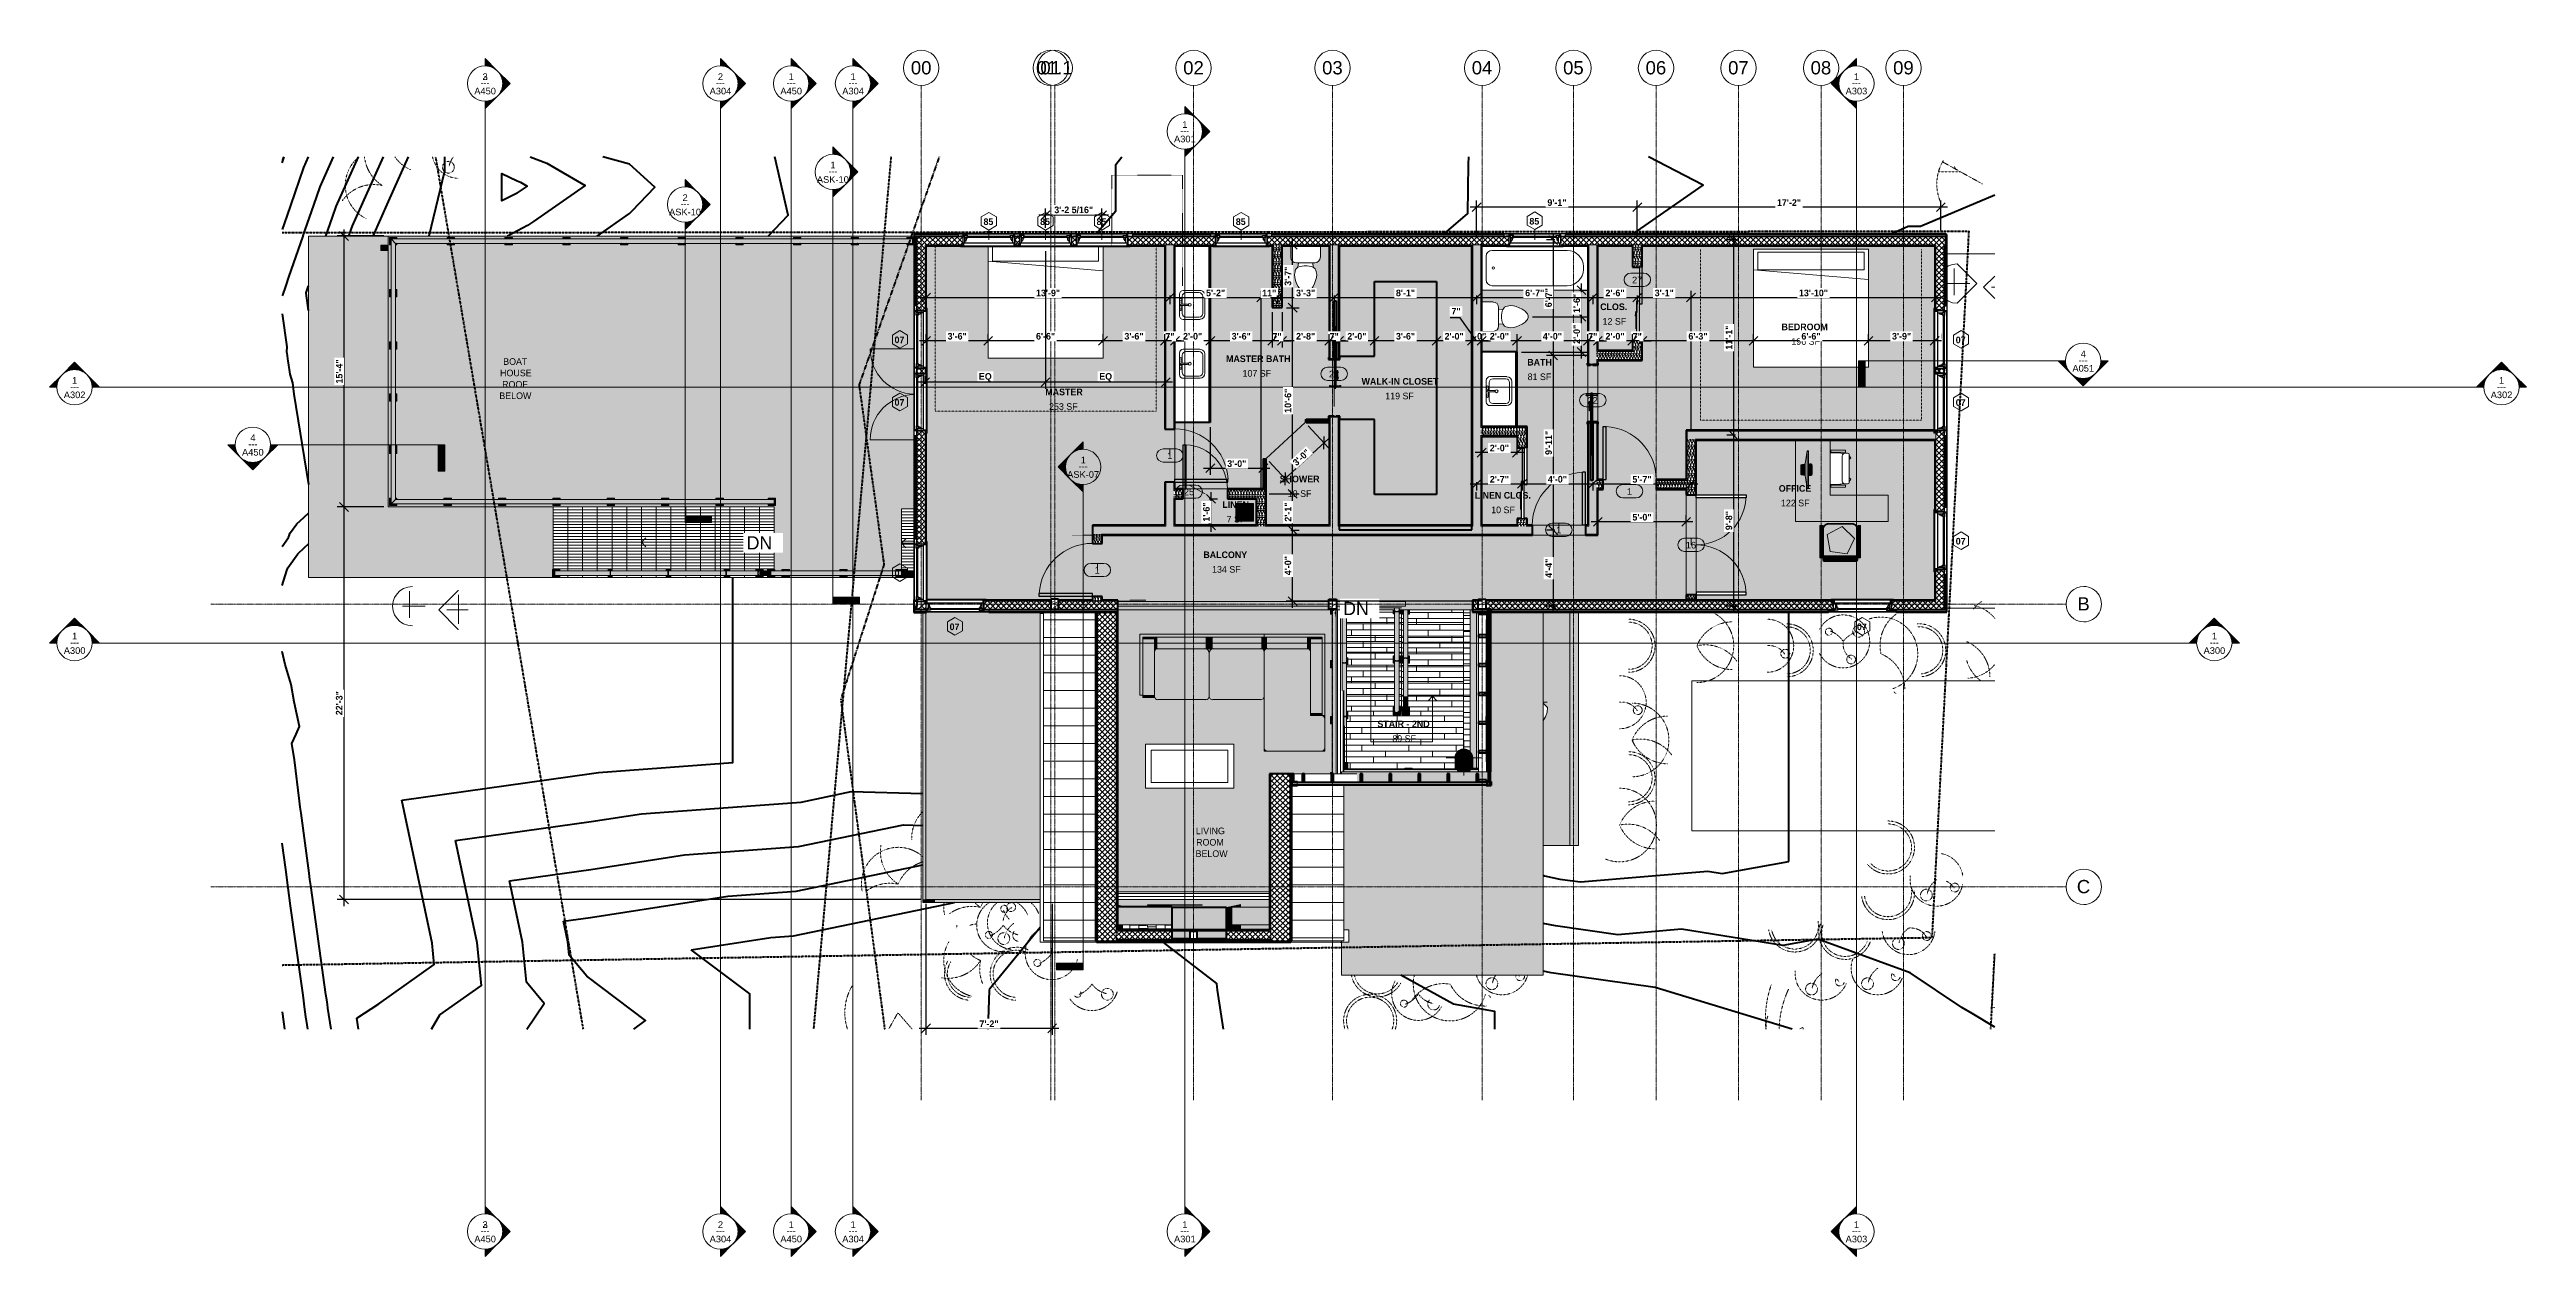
# Model space of a CAD drawing. Header units: inches. Extents: x -3304 to -1623, y 8184 to 9003.
import ezdxf

# ---------------------------------------------------------------- set-up
doc = ezdxf.new("R2010")
doc.units = ezdxf.units.IN
doc.header["$MEASUREMENT"] = 0
for name, pattern in [('Dash', [0.25, 0.125, -0.125]), ('Double Dash 3_8_', [1, 0.375, -0.125, 0.125, -0.125, 0.125, -0.125]), ('Grid Line 1_2_', [0.875, 0.5, -0.125, 0.125, -0.125]), ('Hidden 1_8_', [0.1875, 0.125, -0.0625]), ('Overhead 1_16_', [0.101562, 0.0625, -0.039062])]:
    doc.linetypes.add(name, pattern=pattern)
for name, color, linetype, lineweight in [('A-ANNO-DIMS-1', 211, 'Continuous', 30), ('A-AREA-IDEN', 2, 'Continuous', 9), ('A-CLNG', 13, 'Continuous', 18), ('A-CLNG-PATT', 13, 'Continuous', 18), ('A-DETL-GENF', 92, 'Continuous', 9), ('A-DETL-GENF-1', 92, 'Continuous', 18), ('A-DETL-GENF-HDLN', 1, 'Dash', 9), ('A-DETL-HDLN', 90, 'Hidden 1_8_', 9), ('A-DOOR', 31, 'Continuous', 18), ('A-DOOR-1', 31, 'Continuous', 9), ('A-DOOR-2', 31, 'Continuous', 30), ('A-DOOR-3', 31, 'Continuous', 60), ('A-DOOR-IDEN', 31, 'Continuous', 9), ('A-FLOR', 192, 'Continuous', 18), ('A-FLOR-HRAL', 11, 'Continuous', 9), ('A-GENM', 5, 'Continuous', 9), ('A-GLAZ', 151, 'Continuous', 18), ('A-GLAZ-1', 151, 'Continuous', 9), ('A-GLAZ-2', 151, 'Continuous', 30), ('A-GLAZ-CWMG', 51, 'Continuous', 9), ('A-GLAZ-CWMG-1', 51, 'Continuous', 60), ('A-GLAZ-IDEN', 152, 'Continuous', 9), ('A-ROOF', 132, 'Continuous', 18), ('A-ROOF-1', 132, 'Continuous', 60), ('A-ROOF-PATT-1', 132, 'Continuous', 9), ('A-WALL', 113, 'Continuous', 18), ('A-WALL-1', 113, 'Continuous', 9), ('A-WALL-2', 113, 'Continuous', 60), ('A-WALL-PATT-1', 111, 'Continuous', 9), ('C-PROP-LINE', 91, 'Double Dash 3_8_', 158), ('C-TOPO', 7, 'Continuous', 9), ('C-TOPO-MAJR', 7, 'Continuous', 80), ('G-ANNO-SYMB', 111, 'Continuous', 9), ('G-ANNO-TEXT-1', 147, 'Continuous', 9), ('I-FURN', 30, 'Continuous', 9), ('I-FURN-HDLN', 30, 'Dash', 9), ('I-WALL', 2, 'Continuous', 18), ('I-WALL-1', 2, 'Continuous', 60), ('M-HVAC-DUCT', 70, 'Continuous', 9), ('M-HVAC-DUCT-ANNO', 70, 'Continuous', 9), ('M-HVAC-DUCT-CNTR', 70, 'Continuous', 9), ('P-SANR-FIXT', 6, 'Continuous', 9), ('Q-CASE', 31, 'Continuous', 9), ('Q-CASE-1', 31, 'Continuous', 60), ('S-BEAM', 12, 'Continuous', 9), ('S-BEAM-1', 12, 'Continuous', 60), ('S-COLS', 52, 'Continuous', 9), ('S-COLS-1', 52, 'Continuous', 60), ('S-FNDN', 32, 'Continuous', 18), ('S-FSTN', 2, 'Continuous', 9), ('S-GRID-1', 1, 'Grid Line 1_2_', 9), ('S-GRID-IDEN', 1, 'Continuous', 9), ('S-STRS', 31, 'Continuous', 9), ('S-STRS-1', 31, 'Overhead 1_16_', 9), ('S-STRS-ANNO', 31, 'Continuous', 9), ('S-STRS-IDEN', 31, 'Continuous', 9)]:
    doc.layers.add(name, color=color, linetype=linetype, lineweight=lineweight)
doc.styles.add('Arial', font='arial.ttf', dxfattribs={"height": 9})
doc.styles.add('Arial_1', font='arial.ttf', dxfattribs={"height": 4.5})
doc.styles.add('Century Gothic', font='ufonts.com_century-gothic.ttf', dxfattribs={"height": 9})
doc.styles.add('Century Gothic_1', font='ufonts.com_century-gothic.ttf', dxfattribs={"height": 4.5})
doc.styles.add('Century Gothic_B', font='GOTHICB.TTF', dxfattribs={"height": 4.5})
doc.dimstyles.new('OD__1_16__Tol__', dxfattribs={"dimscale": 12, "dimtxt": 4.698757, "dimasz": 0.5, "dimexe": 0.375, "dimexo": 0.25, "dimgap": 0.0625, "dimtad": 1, "dimdec": 4, "dimrnd": 0.0625, "dimzin": 3, "dimdsep": 46, "dimlunit": 4, "dimtxsty": 'Century Gothic_B', "dimblk1": 'OBLIQUE', "dimblk2": 'OBLIQUE', "dimsah": 1, "dimcen": 0.09, "dimdle": 0.375, "dimazin": 0, "dimtfac": 1, "dimtdec": 4, "dimtix": 1, "dimtmove": 0, "dimatfit": 3, "dimfxl": 1, "dimtvp": 1, "dimtfill": 1, "dimfrac": 2, "dimtolj": 1, "dimtzin": 0, "dimlwd": 30, "dimlwe": 30, "dimarcsym": 2})
doc.dimstyles.new('OD__1__Tol__', dxfattribs={"dimscale": 12, "dimtxt": 4.698757, "dimasz": 0.5, "dimexe": 0.375, "dimexo": 0.25, "dimgap": 0.0625, "dimtad": 1, "dimdec": 0, "dimzin": 3, "dimdsep": 46, "dimlunit": 4, "dimtxsty": 'Century Gothic_B', "dimblk1": 'OBLIQUE', "dimblk2": 'OBLIQUE', "dimsah": 1, "dimcen": 0.09, "dimdle": 0.375, "dimazin": 0, "dimtfac": 1, "dimtdec": 4, "dimtix": 1, "dimtmove": 0, "dimatfit": 3, "dimfxl": 1, "dimtvp": 1, "dimtfill": 1, "dimfrac": 2, "dimtolj": 1, "dimtzin": 0, "dimlwd": 30, "dimlwe": 30, "dimarcsym": 2})
doc.dimstyles.new('OD__1__Tol___1', dxfattribs={"dimscale": 12, "dimtxt": 4.698757, "dimasz": 0.5, "dimexe": 0.375, "dimexo": 0.25, "dimgap": 0.0625, "dimtad": 1, "dimdec": 0, "dimzin": 3, "dimdsep": 46, "dimlunit": 4, "dimtxsty": 'Century Gothic_B', "dimblk1": 'OBLIQUE', "dimblk2": 'OBLIQUE', "dimsah": 1, "dimcen": 0.09, "dimdle": 0.375, "dimazin": 0, "dimtfac": 1, "dimtdec": 4, "dimtix": 1, "dimtmove": 1, "dimatfit": 3, "dimfxl": 1, "dimtvp": 1, "dimtfill": 1, "dimfrac": 2, "dimtolj": 1, "dimtzin": 0, "dimlwd": 30, "dimlwe": 30, "dimarcsym": 2})
pattern_1 = [(216.87, (6098.515, 6103.313), (23.98977143, 15.99364286), [3.998, -35.986]), (206.565, (6103.313, 6100.914), (-7.9970807, -7.9966192), [8.941, -8.941]), (198.435, (6103.313, 6096.915), (-15.9938446, -7.99709826), [5.058, -20.23])]
pattern_2 = [(0, (6095.316, 6095.316), (0, 2.399), []), (315, (6095.316, 6095.316), (2.3985062, 0), [3.393, -3.393]), (45, (6095.316, 6095.316), (2.3985062, 0), [3.393, -3.393])]
pattern_3 = [(45, (6095.316, 6095.316), (-1.8561553, 1.8561553), []), (135, (6095.316, 6095.316), (-1.8561553, -1.8561553), [])]
pattern_4 = [(0, (6095.316, 6095.316), (15.36, 3.84), [0.634, -10.886, 0.634, -10.886, -61.44]), (0, (6095.316, 6095.316), (15.36, 3.84), [-23.04, 0.634, -22.406, 0.634, -10.886, -26.88]), (0, (6095.316, 6095.316), (15.36, 3.84), [-57.6, 0.634, -7.046, 0.634, -18.566]), (120, (6101.076, 6097.236), (-11.0055376, 11.3821502), [0.634, -10.886, 0.634, -10.886, -61.44]), (120, (6101.076, 6097.236), (-11.0055376, 11.3821502), [-23.04, 0.634, -22.406, 0.634, -10.886, -26.88]), (120, (6101.076, 6097.236), (-11.0055376, 11.3821502), [-57.6, 0.634, -7.046, 0.634, -18.566]), (240, (6102.996, 6104.916), (-4.3544624, -15.2221502), [0.634, -10.886, 0.634, -10.886, -61.44]), (240, (6102.996, 6104.916), (-4.3544624, -15.2221502), [-23.04, 0.634, -22.406, 0.634, -10.886, -26.88]), (240, (6102.996, 6104.916), (-4.3544624, -15.2221502), [-57.6, 0.634, -7.046, 0.634, -18.566])]
pattern_5 = [(180, (-2428.434, 8553.207), (-5e-16, -4), []), (270, (-2428.434, 8553.207), (8, -8), [4, -28]), (270, (-2444.434, 8549.207), (8, -8), [4, -28])]
pattern_6 = [(0, (-2344.434, 8624.807), (0, 4), []), (90, (-2344.434, 8624.807), (-8, 8), [4, -28]), (90, (-2328.434, 8628.807), (-8, 8), [4, -28])]
pattern_7 = [(161.57, (6095.556, 6095.556), (-1.920451243, 0.000150352), [0, -13.661, 1.517, 0]), (18.43, (6095.076, 6095.556), (-1.920451243, -0.000150352), [0, -13.661, 1.517, 0]), (108.43, (6095.556, 6095.556), (0.959969074, -4.80073665), [4.553, -10.625]), (71.57, (6095.076, 6095.556), (0.959969074, 4.80073665), [4.553, -10.625])]
pattern_8 = [(180, (-2962.337, 8692.569), (-2e-16, -2), [])]
pattern_9 = [(0, (-2339.962, 8652.744), (0, 4), []), (90, (-2339.962, 8652.744), (-8, 8), [4, -28]), (90, (-2323.962, 8656.744), (-8, 8), [4, -28])]

msp = doc.modelspace()

# ---------------------------------------------------------------- texts
at = {"layer": 'A-AREA-IDEN', "char_height": 4.5, "attachment_point": 1}
for s, insert, width, style in [('BEDROOM', (-2128.57938, 8817.10962), 38.6325, 'Century Gothic_B'), ('MASTER BATH', (-2505.59829, 8795.46845), 49.5405, 'Century Gothic_B'), ('BATH', (-2301.15448, 8793.1336), 18.786, 'Century Gothic_B'), ('196 SF', (-2121.88961, 8807.19941), 22.422, 'Century Gothic_1'), ('107 SF', (-2494.41089, 8785.55824), 22.422, 'Century Gothic_1'), ('WALK-IN CLOSET', (-2413.61351, 8780.11871), 61.3575, 'Century Gothic_B'), ('81 SF', (-2300.89937, 8783.22339), 18.18, 'Century Gothic_1'), ('MASTER', (-2628.28019, 8772.93121), 28.6335, 'Century Gothic_B'), ('253 SF', (-2625.71956, 8763.021), 22.422, 'Century Gothic_1'), ('119 SF', (-2397.55051, 8770.2085), 22.422, 'Century Gothic_1'), ('LINEN', (-2508.11171, 8696.4532), 21.0585, 'Century Gothic_B'), ('OFFICE', (-2130.45938, 8707.41699), 26.058, 'Century Gothic_B'), ('122 SF', (-2128.96647, 8697.50677), 22.422, 'Century Gothic_1'), ('7 SF', (-2505.17312, 8686.54299), 13.938, 'Century Gothic_1'), ('BALCONY', (-2521.01587, 8662.35266), 36.8145, 'Century Gothic_B'), ('134 SF', (-2515.08201, 8652.44245), 22.422, 'Century Gothic_1'), ('STAIR - 2ND', (-2402.86066, 8547.46703), 42.723, 'Century Gothic_B'), ('89 SF', (-2392.73153, 8537.55682), 18.18, 'Century Gothic_1')]:
    msp.add_mtext(s, dxfattribs=dict(at, insert=insert, width=width, style=style))
at = {"layer": 'A-DOOR-IDEN', "char_height": 4.5, "attachment_point": 1, "style": 'Arial_1'}
for s, insert, width in [('22', (-2435.79455, 8785.06447), 8.484), ('16', (-2193.54455, 8668.89133), 8.484), ('1', (-2594.78868, 8651.82883), 4.242)]:
    msp.add_mtext(s, dxfattribs=dict(at, insert=insert, width=width))
at = {"layer": 'A-GLAZ-IDEN', "char_height": 4.5, "width": 8.787, "attachment_point": 1, "style": 'Century Gothic_B'}
for s, insert in [('85', (-2670.22101, 8888.54866)), ('85', (-2498.97101, 8888.54866)), ('07', (-2730.59908, 8808.3142)), ('07', (-2010.34908, 8808.245)), ('07', (-2730.59908, 8765.8142)), ('07', (-2010.34908, 8765.745)), ('07', (-2010.34908, 8671.5725)), ('07', (-2693.22408, 8613.4325)), ('07', (-2077.41158, 8613.4325))]:
    msp.add_mtext(s, dxfattribs=dict(at, insert=insert))
at = {"layer": 'G-ANNO-SYMB', "char_height": 4.5, "attachment_point": 1}
for s, insert, width, style in [('A450', (-3015.83127, 8977.26772), 17.877, 'Arial_1'), ('A450', (-3015.83127, 8977.26772), 17.877, 'Arial_1'), ('---', (-3011.53488, 8982.83249), 7.7265, 'Century Gothic_1'), ('---', (-3011.53488, 8982.83249), 7.7265, 'Century Gothic_1'), ('3', (-3010.20923, 8987.08584), 4.242, 'Arial_1'), ('2', (-3010.20923, 8987.08584), 4.242, 'Arial_1'), ('A304', (-2856.08127, 8977.26772), 17.877, 'Arial_1'), ('---', (-2851.78488, 8982.83249), 7.7265, 'Century Gothic_1'), ('2', (-2850.45923, 8987.08584), 4.242, 'Arial_1'), ('A450', (-2808.08127, 8977.26772), 17.877, 'Arial_1'), ('---', (-2803.78488, 8982.83249), 7.7265, 'Century Gothic_1'), ('1', (-2802.45923, 8987.08584), 4.242, 'Arial_1'), ('A304', (-2766.08127, 8977.26772), 17.877, 'Arial_1'), ('---', (-2761.78488, 8982.83249), 7.7265, 'Century Gothic_1'), ('1', (-2760.45923, 8987.08584), 4.242, 'Arial_1'), ('A303', (-2085.08127, 8977.26772), 17.877, 'Arial_1'), ('---', (-2080.78488, 8982.83249), 7.7265, 'Century Gothic_1'), ('1', (-2079.45923, 8987.08584), 4.242, 'Arial_1'), ('A301', (-2540.90047, 8944.73677), 17.877, 'Arial_1'), ('---', (-2536.60408, 8950.30155), 7.7265, 'Century Gothic_1'), ('1', (-2535.27842, 8954.5549), 4.242, 'Arial_1'), ('1', (-2774.10782, 8927.04642), 4.242, 'Arial_1'), ('ASK-10', (-2783.29208, 8917.2283), 26.5125, 'Arial_1'), ('---', (-2775.43348, 8922.79308), 7.7265, 'Century Gothic_1'), ('ASK-10', (-2883.64348, 8895.12016), 26.5125, 'Arial_1'), ('---', (-2875.78488, 8900.68494), 7.7265, 'Century Gothic_1'), ('2', (-2874.45923, 8904.93828), 4.242, 'Arial_1'), ('4', (-1925.51466, 8798.80018), 4.242, 'Arial_1'), ('1', (-3288.81127, 8780.80018), 4.242, 'Arial_1'), ('A051', (-1931.13671, 8788.98206), 17.877, 'Arial_1'), ('---', (-1926.84032, 8794.54683), 7.7265, 'Century Gothic_1'), ('1', (-1641.61356, 8780.80018), 4.242, 'Arial_1'), ('A302', (-3294.43332, 8770.98206), 17.877, 'Arial_1'), ('---', (-3290.13693, 8776.54683), 7.7265, 'Century Gothic_1'), ('A302', (-1647.2356, 8770.98206), 17.877, 'Arial_1'), ('---', (-1642.93921, 8776.54683), 7.7265, 'Century Gothic_1'), ('A450', (-3173.46648, 8731.98206), 17.877, 'Arial_1'), ('---', (-3169.17009, 8737.54683), 7.7265, 'Century Gothic_1'), ('4', (-3167.84443, 8741.80018), 4.242, 'Arial_1'), ('1', (-2604.2462, 8726.7073), 4.242, 'Arial_1'), ('ASK-07', (-2613.43045, 8716.88918), 26.5125, 'Arial_1'), ('---', (-2605.57186, 8722.45395), 7.7265, 'Century Gothic_1'), ('A300', (-3294.43332, 8597.30318), 17.877, 'Arial_1'), ('---', (-3290.13693, 8602.86796), 7.7265, 'Century Gothic_1'), ('1', (-3288.81127, 8607.1213), 4.242, 'Arial_1'), ('A300', (-1842.11855, 8597.30318), 17.877, 'Arial_1'), ('---', (-1837.82216, 8602.86796), 7.7265, 'Century Gothic_1'), ('1', (-1836.49651, 8607.1213), 4.242, 'Arial_1'), ('3', (-3010.20923, 8207.4683), 4.242, 'Arial_1'), ('2', (-3010.20923, 8207.4683), 4.242, 'Arial_1'), ('2', (-2850.45923, 8207.4683), 4.242, 'Arial_1'), ('1', (-2802.45923, 8207.4683), 4.242, 'Arial_1'), ('1', (-2760.45923, 8207.4683), 4.242, 'Arial_1'), ('1', (-2535.27842, 8207.4683), 4.242, 'Arial_1'), ('1', (-2079.45923, 8207.4683), 4.242, 'Arial_1'), ('A450', (-3015.83127, 8197.65018), 17.877, 'Arial_1'), ('A450', (-3015.83127, 8197.65018), 17.877, 'Arial_1'), ('---', (-3011.53488, 8203.21495), 7.7265, 'Century Gothic_1'), ('---', (-3011.53488, 8203.21495), 7.7265, 'Century Gothic_1'), ('A304', (-2856.08127, 8197.65018), 17.877, 'Arial_1'), ('---', (-2851.78488, 8203.21495), 7.7265, 'Century Gothic_1'), ('A450', (-2808.08127, 8197.65018), 17.877, 'Arial_1'), ('---', (-2803.78488, 8203.21495), 7.7265, 'Century Gothic_1'), ('A304', (-2766.08127, 8197.65018), 17.877, 'Arial_1'), ('---', (-2761.78488, 8203.21495), 7.7265, 'Century Gothic_1'), ('A301', (-2540.90047, 8197.65018), 17.877, 'Arial_1'), ('---', (-2536.60408, 8203.21495), 7.7265, 'Century Gothic_1'), ('A303', (-2085.08127, 8197.65018), 17.877, 'Arial_1'), ('---', (-2080.78488, 8203.21495), 7.7265, 'Century Gothic_1')]:
    msp.add_mtext(s, dxfattribs=dict(at, insert=insert, width=width, style=style))
at = {"layer": 'G-ANNO-TEXT-1', "char_height": 4.5, "attachment_point": 1, "style": 'Century Gothic_1'}
for s, insert, width in [('BOAT ', (-2996.19602, 8793.59187), 22.119), ('HOUSE ', (-2998.32102, 8785.84187), 27.27), ('ROOF ', (-2996.94602, 8778.09187), 23.937), ('BELOW', (-2998.82102, 8770.34187), 26.2095), ('LIVING ', (-2526.14461, 8474.85192), 28.0275), ('BELOW', (-2526.26961, 8459.35192), 26.2095), ('ROOM ', (-2525.89461, 8467.10192), 27.573)]:
    msp.add_mtext(s, dxfattribs=dict(at, insert=insert, width=width))
at = {"layer": 'S-GRID-IDEN', "char_height": 9, "attachment_point": 1, "style": 'Arial'}
for s, insert, width in [('00', (-2719.53171, 8995.36194), 16.968), ('01.1', (-2634.2133, 8995.36194), 29.694), ('01', (-2631.65671, 8995.36194), 16.968), ('02', (-2534.68796, 8995.36194), 16.968), ('03', (-2440.40671, 8995.36194), 16.968), ('04', (-2338.84421, 8995.36194), 16.968), ('05', (-2276.84421, 8995.36194), 16.968), ('06', (-2220.84421, 8995.36194), 16.968), ('07', (-2164.84421, 8995.36194), 16.968), ('08', (-2108.84421, 8995.36194), 16.968), ('09', (-2052.84421, 8995.36194), 16.968), ('B', (-1927.77989, 8631.2644), 10.1505), ('C', (-1928.15784, 8439.2644), 11.0595)]:
    msp.add_mtext(s, dxfattribs=dict(at, insert=insert, width=width))

# ---------------------------------------------------------------- blocks, each defined once
blk = doc.blocks.new('Couch_-_Soft_Bench_Berto_Salotti_9473 - Couch_-_Soft_Bench_Berto_Salotti_9473-1086057-FLOOR PLAN - 2ND FLOOR')
at = {"layer": 'Q-CASE'}
for points in [[(-82.5, -32.5), (-80.5, -32.5), (-80.5, 6.9), (1.8, 6.9), (1.8, 8.9), (-82.5, 8.9), (-82.5, -11.8)], [(-73.6, 5.3), (-72.6, 5.3), (-72.6, 6.9), (-80.5, 6.9), (-80.5, 5.3), (-78.9, 5.3)], [(-80.5, -32.5), (-72.6, -32.5), (-72.6, 5.3), (-80.5, 5.3), (-80.5, -1)], [(-72.6, -1), (-70.7, -1), (-70.7, 6.9), (-72.6, 6.9), (-72.6, -0.2)], [(-38.6, -1), (-37.8, -1), (-37.8, 6.9), (-70.7, 6.9), (-70.7, -1), (-40.1, -1)], [(-35.5, -1), (-35.4, -1), (-35.4, 6.9), (-37.8, 6.9), (-37.8, -1), (-35.8, -1)], [(-35.1, -1), (-33.1, -1), (-33.1, 6.9), (-35.4, 6.9), (-35.4, -1), (-35.2, -1)], [(-32.3, -1), (-0.2, -1), (-0.2, 6.9), (-33.1, 6.9), (-33.1, -1)], [(0.3, -1), (1.8, -1), (1.8, 6.9), (-0.2, 6.9), (-0.2, -1)], [(41.1, -46.3), (43.1, -46.3), (43.1, 8.9), (1.8, 8.9), (1.8, 6.9), (41.1, 6.9), (41.1, -46.2)], [(3.7, -1), (3.7, 6.9), (1.8, 6.9), (1.8, -1), (3.2, -1)], [(7.6, -1), (30.9, -1), (30.9, 6.9), (3.7, 6.9), (3.7, -1), (7.3, -1)], [(33.3, -1), (33.3, 6.9), (30.9, 6.9), (30.9, -1), (33.2, -1)], [(41.1, 5.3), (41.1, 6.9), (33.3, 6.9), (33.3, 5.3), (39.6, 5.3)], [(41.1, -44.7), (41.1, 5.3), (33.3, 5.3), (33.3, -44.7), (40.7, -44.7)], [(-63.1, -35.6), (-37.8, -35.6), (-37.2, -35.5), (-36.6, -35.3), (-36.1, -34.9), (-35.8, -34.4), (-35.5, -33.9), (-35.4, -33.3), (-35.4, -4.1), (-35.6, -3.3), (-35.9, -2.6), (-36.4, -1.9), (-37, -1.4), (-37.8, -1.1), (-38.6, -1), (-70.3, -1), (-70.9, -1.1), (-71.5, -1.3), (-72, -1.7), (-72.3, -2.2), (-72.6, -2.7), (-72.6, -3.3), (-72.6, -33.3), (-72.6, -33.9), (-72.3, -34.4), (-72, -34.9), (-71.5, -35.3), (-70.9, -35.5), (-70.3, -35.6)], [(-0.6, -35.6), (0, -35.5), (0.6, -35.3), (1.1, -34.9), (1.4, -34.4), (1.7, -33.9), (1.8, -33.3), (1.8, -3.3), (1.7, -2.7), (1.4, -2.2), (1.1, -1.7), (0.6, -1.3), (0, -1.1), (-0.6, -1), (-32.3, -1), (-33.1, -1.1), (-33.9, -1.4), (-34.5, -1.9), (-35, -2.6), (-35.3, -3.4), (-35.4, -4.1), (-35.4, -33.3), (-35.4, -33.9), (-35.1, -34.4), (-34.8, -34.9), (-34.3, -35.3), (-33.7, -35.5), (-33.1, -35.6), (-10.8, -35.6)], [(25.5, -70.7), (40.7, -70.7), (41.3, -70.6), (41.9, -70.4), (42.4, -70), (42.8, -69.5), (43, -68.9), (43.1, -68.3), (43.1, -48.8), (43, -48.2), (42.8, -47.5), (42.3, -47), (41.8, -46.6), (41.1, -46.3), (40.5, -46.3), (33.3, -46.3), (33.3, -3.1), (33.2, -2.6), (33, -2.1), (32.6, -1.6), (32.2, -1.3), (31.7, -1.1), (31.1, -1), (4.1, -1), (3.5, -1.1), (2.9, -1.3), (2.5, -1.7), (2.1, -2.2), (1.8, -2.7), (1.8, -3.3), (1.8, -68.3), (1.8, -68.9), (2.1, -69.5), (2.5, -70), (2.9, -70.4), (3.5, -70.6), (4.1, -70.7)], [(-78.1, -34.1), (-72.6, -34.1), (-72.6, -32.5), (-80.5, -32.5), (-80.5, -34.1)], [(33.3, -46.3), (41.1, -46.3), (41.1, -44.7), (33.3, -44.7), (33.3, -46.2)]]:
    blk.add_hatch(color=256, dxfattribs=at).paths.add_polyline_path(points, flags=0)
h = blk.add_hatch(color=256, dxfattribs=at)
h.paths.add_polyline_path([(-35.4, -4.1), (-35.3, -3.3), (-35, -2.6), (-34.5, -1.9), (-33.9, -1.4), (-33.1, -1.1), (-32.3, -1), (-38.6, -1), (-37.8, -1.1), (-37, -1.4), (-36.4, -1.9), (-35.9, -2.6), (-35.6, -3.3), (-35.5, -3.7)], flags=0)
h.paths.add_polyline_path([(1.8, -3.3), (1.8, -1), (-0.6, -1), (0, -1.1), (0.6, -1.3), (1.1, -1.7), (1.4, -2.2), (1.7, -2.7), (1.7, -3.1)], flags=0)
h.paths.add_polyline_path([(-72.6, -3.3), (-72.6, -2.7), (-72.3, -2.2), (-72, -1.7), (-71.5, -1.3), (-70.9, -1.1), (-70.3, -1), (-72.6, -1), (-72.6, -2.9)], flags=0)
h = blk.add_hatch(color=256, dxfattribs=at)
h.paths.add_polyline_path([(1.8, -70.7), (4.1, -70.7), (3.5, -70.6), (2.9, -70.4), (2.5, -70), (2.1, -69.5), (1.8, -68.9), (1.8, -68.3), (1.8, -70.7)], flags=0)
h.paths.add_polyline_path([(42.8, -70.7), (43.1, -70.7), (43.1, -68.3), (43, -68.9), (42.8, -69.5), (42.4, -70), (41.9, -70.4), (41.3, -70.6), (40.7, -70.7), (42.8, -70.7)], flags=0)
h.paths.add_polyline_path([(43.1, -48.8), (43.1, -46.3), (40.5, -46.3), (41.2, -46.3), (41.8, -46.6), (42.3, -47), (42.8, -47.5), (43, -48.2)], flags=0)
h.paths.add_polyline_path([(1.8, -3.3), (1.8, -2.7), (2.1, -2.2), (2.5, -1.7), (2.9, -1.3), (3.5, -1.1), (4.1, -1), (1.8, -1), (1.8, -3.1)], flags=0)
h.paths.add_polyline_path([(33.3, -3.1), (33.3, -1), (31.1, -1), (31.7, -1.1), (32.2, -1.3), (32.6, -1.6), (33, -2.1), (33.2, -2.6)], flags=0)
for p, q in [((-82.5, 8.9), (1.8, 8.9)), ((-82.5, -32.5), (-82.5, 8.9)), ((-80.5, 6.9), (-72.6, 6.9)), ((-72.6, 6.9), (-80.5, 6.9)), ((-80.5, 5.3), (-80.5, 6.9)), ((-80.5, -32.5), (-80.5, 5.3)), ((-72.6, 6.9), (-72.6, 6.5)), ((-72.6, 6.9), (-70.7, 6.9)), ((-72.6, 6.9), (-72.6, 5.3)), ((-72.6, 5.3), (-72.6, -32.5)), ((-70.7, 6.9), (-37.8, 6.9)), ((-37.8, 6.9), (-35.6, 6.9)), ((-35.6, 6.9), (-35.3, 6.9)), ((-35.4, 6.9), (-35.4, -1)), ((-35.4, -1), (-35.4, 6.9)), ((-35.3, 6.9), (-33.1, 6.9)), ((-33.1, 6.9), (-0.2, 6.9)), ((-0.2, 6.9), (1.7, 6.9)), ((1.7, 6.9), (1.8, 6.9)), ((1.8, 6.9), (1.8, 8.9)), ((1.8, 8.9), (43.1, 8.9)), ((1.8, 8.9), (1.8, 6.9)), ((1.8, 6.9), (1.8, 6.9)), ((1.8, 6.9), (1.8, -1)), ((1.8, 6.9), (3.7, 6.9)), ((1.8, -1), (1.8, 6.9)), ((3.7, 6.9), (30.9, 6.9)), ((30.9, 6.9), (33.1, 6.9)), ((33.1, 6.9), (41.1, 6.9)), ((33.3, 6.7), (33.3, 6.9)), ((41.1, 6.9), (33.3, 6.9)), ((33.3, 5.3), (33.3, 6.9)), ((33.3, -44.7), (33.3, 5.3)), ((41.1, 6.9), (41.1, 5.3)), ((41.1, 5.3), (41.1, -44.7)), ((43.1, 8.9), (43.1, -46.3)), ((-70.7, -1), (-72.6, -1)), ((-37.8, -1), (-70.7, -1)), ((-35.4, -1), (-37.8, -1)), ((-33.1, -1), (-35.4, -1)), ((-35.4, -4.1), (-35.4, -33.3)), ((-35.4, -33.3), (-35.4, -4.1)), ((-0.2, -1), (-33.1, -1)), ((1.8, -1), (-0.2, -1)), ((1.8, -1), (1.8, -3.3)), ((1.8, -3.3), (1.8, -1)), ((3.7, -1), (1.8, -1)), ((1.8, -3.3), (1.8, -68.3)), ((1.8, -33.3), (1.8, -3.3)), ((30.9, -1), (3.7, -1)), ((33.3, -1), (30.9, -1)), ((-80.5, -32.5), (-82.5, -32.5)), ((-80.5, -34.1), (-80.5, -32.5)), ((-72.6, -32.5), (-72.6, -34.1)), ((-80.5, -34.1), (-72.6, -34.1)), ((-70.3, -35.6), (-37.8, -35.6)), ((-33.1, -35.6), (-0.6, -35.6)), ((33.3, -46.3), (33.3, -44.7)), ((33.3, -46.3), (41.1, -46.3)), ((41.1, -44.7), (41.1, -46.3)), ((41.1, -46.3), (43.1, -46.3)), ((43.1, -48.8), (43.1, -46.3)), ((43.1, -68.3), (43.1, -48.8)), ((1.8, -68.3), (1.8, -70.7)), ((1.8, -70.7), (4.1, -70.7)), ((4.1, -70.7), (40.7, -70.7)), ((40.7, -70.7), (43.1, -70.7)), ((43.1, -70.7), (43.1, -68.3))]:
    blk.add_line(p, q, dxfattribs=at)
for centre, radius, start, end in [((-70.3, -3.3), 2.36, 90, 180), ((-38.6, -4.1), 3.15, 360, 90), ((-32.3, -4.1), 3.15, 90, 180), ((-0.6, -3.3), 2.36, 360, 90), ((4.1, -3.3), 2.36, 90, 180), ((31.1, -3.1), 2.17, 360, 90), ((-70.3, -33.3), 2.36, 180, 270), ((-37.8, -33.3), 2.36, 270, 360), ((-33.1, -33.3), 2.36, 180, 270), ((-0.6, -33.3), 2.36, 270, 360), ((40.5, -48.8), 2.56, 360, 90), ((4.1, -68.3), 2.36, 180, 270), ((40.7, -68.3), 2.36, 270, 360)]:
    blk.add_arc(centre, radius, start, end, dxfattribs=at)
blk = doc.blocks.new('Table-Coffee - one-1090284-FLOOR PLAN - 2ND FLOOR')
at = {"layer": 'I-FURN'}
for p, q in [((30.7, 18.7), (-29.3, 18.7)), ((-29.3, 18.7), (-29.3, -11.3)), ((30.7, -11.3), (30.7, 18.7)), ((-25.3, -7.3), (-25.3, 14.7)), ((-25.3, 14.7), (26.7, 14.7)), ((26.7, 14.7), (26.7, -7.3)), ((-29.3, -11.3), (30.7, -11.3)), ((26.7, -7.3), (-25.3, -7.3))]:
    blk.add_line(p, q, dxfattribs=at)
blk = doc.blocks.new('Bed-Standard - King 78_ x 80_-1391540-FLOOR PLAN - 2ND FLOOR')
at = {"layer": 'I-FURN'}
for p, q in [((-28.3, 41.8), (49.7, 41.8)), ((-28.3, -33.8), (-28.3, 41.8)), ((49.7, 41.8), (49.7, -33.8)), ((49.7, -24.2), (-28.3, -17.6)), ((-25.3, -24.2), (46.7, -24.2)), ((-25.3, -33.8), (-25.3, -24.2)), ((46.7, -33.8), (46.7, -24.2))]:
    blk.add_line(p, q, dxfattribs=at)
at = {"layer": 'I-FURN-HDLN'}
for p, q in [((-64.3, 77.8), (85.7, 77.8)), ((-64.3, -34.5), (-64.3, 77.8)), ((85.7, 77.8), (85.7, -34.5))]:
    blk.add_line(p, q, dxfattribs=at)
blk = doc.blocks.new('Single-Flush - 36_ x 84_-2102353-FLOOR PLAN - 2ND FLOOR')
at = {"layer": 'A-DOOR-1'}
blk.add_arc((18, -3.4), 36.1, 180, 266.8211, dxfattribs=at)
at = {"layer": 'A-DOOR-2'}
for p, q in [((16, -3.4), (16, -39.4)), ((18, -3.4), (16, -3.4)), ((18, -3.4), (18, -39.4)), ((18, -39.4), (16, -39.4))]:
    blk.add_line(p, q, dxfattribs=at)
blk = doc.blocks.new('Railing - 2_ x 1_2_ 2-1559248-FLOOR PLAN - 2ND FLOOR')
at = {"layer": 'A-FLOR-HRAL'}
h = blk.add_hatch(color=256, dxfattribs=at)
h.paths.add_polyline_path([(-2.5, 2.5), (2.5, 2.5), (2.5, -2.5), (1.5, -2.5), (1.5, 1.5), (-1.5, 1.5), (-1.5, -2.5), (-2.5, -2.5), (-2.5, 2)], flags=0)
h.paths.add_polyline_path([(-2, 1.7), (-2, 1.7), (-1.9, 1.6), (-1.8, 1.5), (-1.7, 1.5), (-1.6, 1.6), (-1.5, 1.7), (-1.5, 1.8), (-1.6, 1.9), (-1.6, 2), (-1.8, 2), (-1.9, 2), (-2, 1.9)], flags=0)
h.paths.add_polyline_path([(-2, -1.8), (-2, -1.8), (-1.9, -1.9), (-1.8, -2), (-1.7, -2), (-1.6, -1.9), (-1.5, -1.8), (-1.5, -1.7), (-1.6, -1.6), (-1.7, -1.5), (-1.8, -1.5), (-1.9, -1.6), (-2, -1.7)], flags=0)
h.paths.add_polyline_path([(1.5, -1.8), (1.5, -1.9), (1.6, -1.9), (1.7, -2), (1.8, -2), (1.9, -1.9), (2, -1.8), (2, -1.7), (2, -1.6), (1.9, -1.5), (1.8, -1.5), (1.7, -1.5), (1.6, -1.6), (1.5, -1.7)], flags=0)
h.paths.add_polyline_path([(1.5, 1.8), (1.5, 1.7), (1.6, 1.6), (1.7, 1.5), (1.8, 1.5), (1.9, 1.6), (2, 1.6), (2, 1.7), (2, 1.8), (2, 1.9), (1.9, 2), (1.7, 2), (1.6, 2), (1.6, 1.9), (1.5, 1.9)], flags=0)
h = blk.add_hatch(color=256, dxfattribs=at)
h.paths.add_polyline_path([(-2, -1.8), (-2, -1.7), (-1.9, -1.6), (-1.8, -1.5), (-1.7, -1.5), (-1.6, -1.6), (-1.5, -1.7), (-1.5, -1.8), (-1.6, -1.9), (-1.7, -2), (-1.8, -2), (-1.9, -1.9), (-2, -1.8)], flags=0)
h.paths.add_polyline_path([(-2, 1.7), (-2, 1.9), (-1.9, 2), (-1.7, 2), (-1.6, 2), (-1.6, 1.9), (-1.5, 1.8), (-1.5, 1.7), (-1.6, 1.6), (-1.7, 1.5), (-1.8, 1.5), (-1.9, 1.6), (-2, 1.7)], flags=0)
h.paths.add_polyline_path([(1.5, -1.8), (1.5, -1.6), (1.6, -1.6), (1.7, -1.5), (1.8, -1.5), (1.9, -1.6), (2, -1.6), (2, -1.7), (2, -1.8), (1.9, -1.9), (1.8, -2), (1.7, -2), (1.6, -1.9), (1.5, -1.8)], flags=0)
h.paths.add_polyline_path([(1.5, 1.7), (1.5, 1.8), (1.6, 1.9), (1.6, 2), (1.7, 2), (1.9, 2), (2, 1.9), (2, 1.8), (2, 1.7), (2, 1.6), (1.9, 1.5), (1.8, 1.5), (1.7, 1.5), (1.6, 1.6), (1.5, 1.6)], flags=0)
for p, q in [((2.5, 2.5), (-2.5, 2.5)), ((-2.5, 2.5), (-2.5, -2.5)), ((2.5, -2.5), (2.5, 2.5)), ((-2.5, -2.5), (-1.5, -2.5)), ((1.5, -2.5), (2.5, -2.5))]:
    blk.add_line(p, q, dxfattribs=at)
for centre, start, end in [((-1.8, 1.7), 360, 180), ((-1.8, 1.7), 180, 360), ((1.7, 1.7), 360, 180), ((1.7, 1.7), 180, 360), ((-1.8, -1.8), 360, 180), ((-1.8, -1.8), 180, 360), ((1.7, -1.8), 360, 180), ((1.7, -1.8), 180, 360)]:
    blk.add_arc(centre, 0.25, start, end, dxfattribs=at)
blk = doc.blocks.new('Railing - 2_ x 1_2_ 2-V1-FLOOR PLAN - 2ND FLOOR')
at = {"layer": 'A-FLOR-HRAL'}
h = blk.add_hatch(color=256, dxfattribs=at)
h.paths.add_polyline_path([(2.5, 2.5), (2.5, -2.5), (-2.5, -2.5), (-2.5, 2.5), (-1.5, 2.5), (-1.5, -1.5), (1.5, -1.5), (1.5, 2.5), (2, 2.5)], flags=0)
h.paths.add_polyline_path([(2, -1.7), (2, -1.6), (1.9, -1.5), (1.8, -1.5), (1.7, -1.5), (1.6, -1.6), (1.5, -1.7), (1.5, -1.8), (1.6, -1.9), (1.7, -2), (1.8, -2), (1.9, -1.9), (2, -1.8)], flags=0)
h.paths.add_polyline_path([(2, 1.8), (2, 1.9), (1.9, 2), (1.7, 2), (1.6, 2), (1.6, 1.9), (1.5, 1.8), (1.5, 1.7), (1.6, 1.6), (1.7, 1.5), (1.8, 1.5), (1.9, 1.6), (2, 1.6), (2, 1.7)], flags=0)
h.paths.add_polyline_path([(-1.5, 1.7), (-1.5, 1.8), (-1.6, 1.9), (-1.6, 2), (-1.8, 2), (-1.9, 2), (-2, 1.9), (-2, 1.7), (-2, 1.7), (-1.9, 1.6), (-1.8, 1.5), (-1.7, 1.5), (-1.6, 1.6), (-1.5, 1.6)], flags=0)
h.paths.add_polyline_path([(-1.5, -1.8), (-1.5, -1.7), (-1.6, -1.6), (-1.7, -1.5), (-1.8, -1.5), (-1.9, -1.6), (-2, -1.7), (-2, -1.8), (-1.9, -1.9), (-1.8, -2), (-1.7, -2), (-1.6, -1.9), (-1.5, -1.9)], flags=0)
h = blk.add_hatch(color=256, dxfattribs=at)
h.paths.add_polyline_path([(2, -1.7), (2, -1.8), (1.9, -1.9), (1.8, -2), (1.7, -2), (1.6, -1.9), (1.5, -1.8), (1.5, -1.7), (1.6, -1.6), (1.7, -1.5), (1.8, -1.5), (1.9, -1.6), (2, -1.6)], flags=0)
h.paths.add_polyline_path([(2, 1.7), (2, 1.6), (1.9, 1.5), (1.8, 1.5), (1.7, 1.5), (1.6, 1.6), (1.5, 1.7), (1.5, 1.8), (1.6, 1.9), (1.6, 2), (1.7, 2), (1.9, 2), (2, 1.9), (2, 1.8)], flags=0)
h.paths.add_polyline_path([(-1.5, -1.7), (-1.5, -1.8), (-1.6, -1.9), (-1.7, -2), (-1.8, -2), (-1.9, -1.9), (-2, -1.8), (-2, -1.7), (-1.9, -1.6), (-1.8, -1.5), (-1.7, -1.5), (-1.6, -1.6), (-1.5, -1.6)], flags=0)
h.paths.add_polyline_path([(-1.5, 1.7), (-1.6, 1.6), (-1.7, 1.5), (-1.8, 1.5), (-1.9, 1.6), (-2, 1.7), (-2, 1.7), (-2, 1.9), (-1.9, 2), (-1.8, 2), (-1.6, 2), (-1.6, 1.9), (-1.5, 1.8)], flags=0)
for p, q in [((-1.5, 2.5), (-2.5, 2.5)), ((-2.5, 2.5), (-2.5, -2.5)), ((2.5, 2.5), (1.5, 2.5)), ((2.5, -2.5), (2.5, 2.5))]:
    blk.add_line(p, q, dxfattribs=at)
for centre, start, end in [((-1.8, 1.7), 360, 180), ((-1.8, 1.7), 180, 360), ((1.7, 1.7), 360, 180), ((1.7, 1.7), 180, 360), ((-1.8, -1.8), 360, 180), ((-1.8, -1.8), 180, 360), ((1.7, -1.8), 360, 180), ((1.7, -1.8), 180, 360)]:
    blk.add_arc(centre, 0.25, start, end, dxfattribs=at)
blk = doc.blocks.new('Railing - 2_ x 1_2_ 2-V2-FLOOR PLAN - 2ND FLOOR')
at = {"layer": 'A-FLOR-HRAL'}
h = blk.add_hatch(color=256, dxfattribs=at)
h.paths.add_polyline_path([(-2.5, -2.5), (-2.5, 2.5), (-1.5, 2.5), (-1.5, -1.5), (2.5, -1.5), (2.5, -2.5), (-2, -2.5)], flags=0)
h.paths.add_polyline_path([(-2, 1.7), (-2, 1.7), (-1.9, 1.6), (-1.8, 1.5), (-1.7, 1.5), (-1.6, 1.6), (-1.5, 1.7), (-1.5, 1.8), (-1.6, 1.9), (-1.6, 2), (-1.8, 2), (-1.9, 2), (-2, 1.9)], flags=0)
h.paths.add_polyline_path([(-2, -1.8), (-2, -1.8), (-1.9, -1.9), (-1.8, -2), (-1.7, -2), (-1.6, -1.9), (-1.5, -1.8), (-1.5, -1.7), (-1.6, -1.6), (-1.7, -1.5), (-1.8, -1.5), (-1.9, -1.6), (-2, -1.7)], flags=0)
h.paths.add_polyline_path([(1.5, -1.8), (1.5, -1.9), (1.6, -1.9), (1.7, -2), (1.8, -2), (1.9, -1.9), (2, -1.8), (2, -1.7), (2, -1.6), (1.9, -1.5), (1.8, -1.5), (1.7, -1.5), (1.6, -1.6), (1.5, -1.7)], flags=0)
h.paths.add_polyline_path([(1.5, 1.9), (1.5, 2.5), (2.5, 2.5), (2.5, 1.5), (1.5, 1.5), (1.5, 1.8)], flags=0)
h.paths.add_polyline_path([(1.5, 1.8), (1.5, 1.7), (1.6, 1.6), (1.7, 1.5), (1.8, 1.5), (1.9, 1.6), (2, 1.6), (2, 1.7), (2, 1.8), (2, 1.9), (1.9, 2), (1.7, 2), (1.6, 2), (1.6, 1.9), (1.5, 1.9)], flags=0)
h = blk.add_hatch(color=256, dxfattribs=at)
h.paths.add_polyline_path([(-2, -1.8), (-2, -1.7), (-1.9, -1.6), (-1.8, -1.5), (-1.7, -1.5), (-1.6, -1.6), (-1.5, -1.7), (-1.5, -1.8), (-1.6, -1.9), (-1.7, -2), (-1.8, -2), (-1.9, -1.9), (-2, -1.8)], flags=0)
h.paths.add_polyline_path([(-2, 1.7), (-2, 1.9), (-1.9, 2), (-1.7, 2), (-1.6, 2), (-1.6, 1.9), (-1.5, 1.8), (-1.5, 1.7), (-1.6, 1.6), (-1.7, 1.5), (-1.8, 1.5), (-1.9, 1.6), (-2, 1.7)], flags=0)
h.paths.add_polyline_path([(1.5, -1.8), (1.5, -1.6), (1.6, -1.6), (1.7, -1.5), (1.8, -1.5), (1.9, -1.6), (2, -1.6), (2, -1.7), (2, -1.8), (1.9, -1.9), (1.8, -2), (1.7, -2), (1.6, -1.9), (1.5, -1.8)], flags=0)
h.paths.add_polyline_path([(1.5, 1.7), (1.5, 1.8), (1.6, 1.9), (1.6, 2), (1.7, 2), (1.9, 2), (2, 1.9), (2, 1.8), (2, 1.7), (2, 1.6), (1.9, 1.5), (1.8, 1.5), (1.7, 1.5), (1.6, 1.6), (1.5, 1.6)], flags=0)
for p, q in [((-1.5, 2.5), (-2.5, 2.5)), ((-2.5, 2.5), (-2.5, -2.5)), ((2.5, 2.5), (1.5, 2.5)), ((2.5, 1.5), (2.5, 2.5)), ((-2.5, -2.5), (2.5, -2.5)), ((2.5, -2.5), (2.5, -1.5))]:
    blk.add_line(p, q, dxfattribs=at)
for centre, start, end in [((-1.8, 1.7), 15.0088, 180), ((-1.8, 1.7), 180, 360), ((-1.8, 1.7), 360, 15), ((1.7, 1.7), 15.0088, 164.9912), ((1.7, 1.7), 180, 360), ((1.7, 1.7), 165, 180), ((1.7, 1.7), 360, 15), ((-1.8, -1.8), 360, 180), ((-1.8, -1.8), 180, 360), ((1.7, -1.8), 360, 180), ((1.7, -1.8), 180, 360)]:
    blk.add_arc(centre, 0.25, start, end, dxfattribs=at)
blk = doc.blocks.new('Railing - 2_ x 1_2_ 2-V3-FLOOR PLAN - 2ND FLOOR')
at = {"layer": 'A-FLOR-HRAL'}
h = blk.add_hatch(color=256, dxfattribs=at)
h.paths.add_polyline_path([(-2.5, 2.5), (-1.5, 2.5), (-1.5, -1.5), (2.5, -1.5), (2.5, -2.5), (-2.5, -2.5), (-2.5, 2)], flags=0)
h.paths.add_polyline_path([(2.5, 2.5), (2.5, 1.5), (1.5, 1.5), (1.5, 2.5), (2, 2.5)], flags=0)
h.paths.add_polyline_path([(1.7, 2), (1.6, 2), (1.6, 1.9), (1.5, 1.8), (1.5, 1.7), (1.6, 1.6), (1.7, 1.5), (1.8, 1.5), (1.9, 1.6), (2, 1.6), (2, 1.7), (2, 1.8), (2, 1.9), (1.9, 2), (1.8, 2)], flags=0)
h.paths.add_polyline_path([(-1.8, 2), (-1.9, 2), (-2, 1.9), (-2, 1.7), (-2, 1.7), (-1.9, 1.6), (-1.8, 1.5), (-1.7, 1.5), (-1.6, 1.6), (-1.5, 1.7), (-1.5, 1.8), (-1.6, 1.9), (-1.6, 2)], flags=0)
h.paths.add_polyline_path([(-1.7, -1.5), (-1.8, -1.5), (-1.9, -1.6), (-2, -1.7), (-2, -1.8), (-1.9, -1.9), (-1.8, -2), (-1.7, -2), (-1.6, -1.9), (-1.5, -1.8), (-1.5, -1.7), (-1.6, -1.6), (-1.6, -1.5)], flags=0)
h.paths.add_polyline_path([(1.8, -1.5), (1.7, -1.5), (1.6, -1.6), (1.5, -1.7), (1.5, -1.8), (1.6, -1.9), (1.7, -2), (1.8, -2), (1.9, -1.9), (2, -1.8), (2, -1.7), (2, -1.6), (1.9, -1.5)], flags=0)
h = blk.add_hatch(color=256, dxfattribs=at)
h.paths.add_polyline_path([(1.7, 2), (1.9, 2), (2, 1.9), (2, 1.8), (2, 1.7), (2, 1.6), (1.9, 1.5), (1.8, 1.5), (1.7, 1.5), (1.6, 1.6), (1.5, 1.7), (1.5, 1.8), (1.6, 1.9), (1.6, 2)], flags=0)
h.paths.add_polyline_path([(-1.8, 2), (-1.6, 2), (-1.6, 1.9), (-1.5, 1.8), (-1.5, 1.7), (-1.6, 1.6), (-1.7, 1.5), (-1.8, 1.5), (-1.9, 1.6), (-2, 1.7), (-2, 1.7), (-2, 1.9), (-1.9, 2)], flags=0)
h.paths.add_polyline_path([(-1.8, -1.5), (-1.7, -1.5), (-1.6, -1.6), (-1.5, -1.7), (-1.5, -1.8), (-1.6, -1.9), (-1.7, -2), (-1.8, -2), (-1.9, -1.9), (-2, -1.8), (-2, -1.7), (-1.9, -1.6), (-1.9, -1.5)], flags=0)
h.paths.add_polyline_path([(1.7, -1.5), (1.8, -1.5), (1.9, -1.5), (2, -1.6), (2, -1.7), (2, -1.8), (1.9, -1.9), (1.8, -2), (1.7, -2), (1.6, -1.9), (1.5, -1.8), (1.5, -1.7), (1.6, -1.6), (1.6, -1.5)], flags=0)
for p, q in [((-1.5, 2.5), (-2.5, 2.5)), ((-2.5, 2.5), (-2.5, -2.5)), ((2.5, 2.5), (1.5, 2.5)), ((2.5, 1.5), (2.5, 2.5)), ((-2.5, -2.5), (2.5, -2.5)), ((2.5, -2.5), (2.5, -1.5))]:
    blk.add_line(p, q, dxfattribs=at)
for centre, start, end in [((-1.8, 1.7), 360, 180), ((-1.8, 1.7), 180, 360), ((1.7, 1.7), 75, 180), ((1.7, 1.7), 180, 285), ((1.7, 1.7), 360, 74.9912), ((1.7, 1.7), 285.0088, 360), ((-1.8, -1.8), 360, 180), ((-1.8, -1.8), 180, 360), ((1.7, -1.8), 75, 180), ((1.7, -1.8), 180, 360), ((1.7, -1.8), 360, 74.9912)]:
    blk.add_arc(centre, 0.25, start, end, dxfattribs=at)
blk = doc.blocks.new('Railing - 2_ x 1_2_ 2-V4-FLOOR PLAN - 2ND FLOOR')
at = {"layer": 'A-FLOR-HRAL'}
h = blk.add_hatch(color=256, dxfattribs=at)
h.paths.add_polyline_path([(-2.5, -2.5), (-2.5, 2.5), (-1.5, 2.5), (-1.5, -2.5), (-2, -2.5)], flags=0)
h.paths.add_polyline_path([(-2, 1.7), (-2, 1.7), (-1.9, 1.6), (-1.8, 1.5), (-1.7, 1.5), (-1.6, 1.6), (-1.5, 1.7), (-1.5, 1.8), (-1.6, 1.9), (-1.6, 2), (-1.8, 2), (-1.9, 2), (-2, 1.9)], flags=0)
h.paths.add_polyline_path([(-2, -1.8), (-2, -1.8), (-1.9, -1.9), (-1.8, -2), (-1.7, -2), (-1.6, -1.9), (-1.5, -1.8), (-1.5, -1.7), (-1.6, -1.6), (-1.7, -1.5), (-1.8, -1.5), (-1.9, -1.6), (-2, -1.7)], flags=0)
h.paths.add_polyline_path([(1.5, -1.8), (1.5, 2.5), (2.5, 2.5), (2.5, -1.8), (2, -1.8), (2, -1.7), (2, -1.6), (1.9, -1.5), (1.8, -1.5), (1.7, -1.5), (1.6, -1.6), (1.5, -1.7)], flags=0)
h.paths.add_polyline_path([(1.5, -1.9), (1.5, -1.8), (1.6, -1.9), (1.7, -2), (1.8, -2), (1.9, -1.9), (2, -1.8), (2.5, -1.8), (2.5, -2.5), (1.5, -2.5), (1.5, -2)], flags=0)
h.paths.add_polyline_path([(1.5, 1.8), (1.5, 1.7), (1.6, 1.6), (1.7, 1.5), (1.8, 1.5), (1.9, 1.6), (2, 1.6), (2, 1.7), (2, 1.8), (2, 1.9), (1.9, 2), (1.7, 2), (1.6, 2), (1.6, 1.9), (1.5, 1.9)], flags=0)
h = blk.add_hatch(color=256, dxfattribs=at)
h.paths.add_polyline_path([(-2, -1.8), (-2, -1.7), (-1.9, -1.6), (-1.8, -1.5), (-1.7, -1.5), (-1.6, -1.6), (-1.5, -1.7), (-1.5, -1.8), (-1.6, -1.9), (-1.7, -2), (-1.8, -2), (-1.9, -1.9), (-2, -1.8)], flags=0)
h.paths.add_polyline_path([(-2, 1.7), (-2, 1.9), (-1.9, 2), (-1.7, 2), (-1.6, 2), (-1.6, 1.9), (-1.5, 1.8), (-1.5, 1.7), (-1.6, 1.6), (-1.7, 1.5), (-1.8, 1.5), (-1.9, 1.6), (-2, 1.7)], flags=0)
h.paths.add_polyline_path([(1.5, -1.8), (1.5, -1.6), (1.6, -1.6), (1.7, -1.5), (1.8, -1.5), (1.9, -1.6), (2, -1.6), (2, -1.7), (2, -1.8), (1.9, -1.9), (1.8, -2), (1.7, -2), (1.6, -1.9), (1.5, -1.8)], flags=0)
h.paths.add_polyline_path([(1.5, 1.8), (1.6, 1.9), (1.6, 2), (1.7, 2), (1.9, 2), (2, 1.9), (2, 1.8), (2, 1.7), (2, 1.6), (1.9, 1.5), (1.8, 1.5), (1.7, 1.5), (1.6, 1.6), (1.5, 1.7)], flags=0)
for p, q in [((-1.5, 2.5), (-2.5, 2.5)), ((-2.5, 2.5), (-2.5, -2.5)), ((2.5, 2.5), (1.5, 2.5)), ((2.5, -2.5), (2.5, 2.5)), ((-2.5, -2.5), (-1.5, -2.5)), ((1.5, -2.5), (2.5, -2.5))]:
    blk.add_line(p, q, dxfattribs=at)
for centre, start, end in [((-1.8, 1.7), 360, 180), ((-1.8, 1.7), 180, 360), ((1.7, 1.7), 360, 180), ((1.7, 1.7), 180, 360), ((-1.8, -1.8), 360, 180), ((-1.8, -1.8), 180, 345), ((-1.8, -1.8), 345.0036, 360), ((1.7, -1.8), 360, 180), ((1.7, -1.8), 180, 194.9964), ((1.7, -1.8), 195, 345), ((1.7, -1.8), 345.0036, 360)]:
    blk.add_arc(centre, 0.25, start, end, dxfattribs=at)
blk = doc.blocks.new('Railing - 2_ x 1_2_ 2-V5-FLOOR PLAN - 2ND FLOOR')
at = {"layer": 'A-FLOR-HRAL'}
h = blk.add_hatch(color=256, dxfattribs=at)
h.paths.add_polyline_path([(-2.5, -2.5), (-2.5, 2.5), (-1.5, 2.5), (-1.5, -2.5), (-2, -2.5)], flags=0)
h.paths.add_polyline_path([(-2, 1.7), (-2, 1.7), (-1.9, 1.6), (-1.8, 1.5), (-1.7, 1.5), (-1.6, 1.6), (-1.5, 1.7), (-1.5, 1.8), (-1.6, 1.9), (-1.6, 2), (-1.8, 2), (-1.9, 2), (-2, 1.9)], flags=0)
h.paths.add_polyline_path([(-2, -1.8), (-2, -1.8), (-1.9, -1.9), (-1.8, -2), (-1.7, -2), (-1.6, -1.9), (-1.5, -1.8), (-1.5, -1.7), (-1.6, -1.6), (-1.7, -1.5), (-1.8, -1.5), (-1.9, -1.6), (-2, -1.7)], flags=0)
h.paths.add_polyline_path([(1.5, -1.9), (1.5, 2.5), (2.5, 2.5), (2.5, -2.5), (1.5, -2.5), (1.5, -1.9)], flags=0)
h.paths.add_polyline_path([(1.5, -1.8), (1.5, -1.9), (1.6, -1.9), (1.7, -2), (1.8, -2), (1.9, -1.9), (2, -1.8), (2, -1.7), (2, -1.6), (1.9, -1.5), (1.8, -1.5), (1.7, -1.5), (1.6, -1.6), (1.5, -1.7)], flags=0)
h.paths.add_polyline_path([(1.5, 1.8), (1.5, 1.7), (1.6, 1.6), (1.7, 1.5), (1.8, 1.5), (1.9, 1.6), (2, 1.6), (2, 1.7), (2, 1.8), (2, 1.9), (1.9, 2), (1.7, 2), (1.6, 2), (1.6, 1.9), (1.5, 1.9)], flags=0)
h = blk.add_hatch(color=256, dxfattribs=at)
h.paths.add_polyline_path([(-2, 1.7), (-2, 1.9), (-1.9, 2), (-1.7, 2), (-1.6, 2), (-1.6, 1.9), (-1.5, 1.8), (-1.5, 1.7), (-1.6, 1.6), (-1.7, 1.5), (-1.8, 1.5), (-1.9, 1.6), (-2, 1.7)], flags=0)
h.paths.add_polyline_path([(-2, -1.8), (-2, -1.7), (-1.9, -1.6), (-1.8, -1.5), (-1.7, -1.5), (-1.6, -1.6), (-1.5, -1.7), (-1.5, -1.8), (-1.6, -1.9), (-1.7, -2), (-1.8, -2), (-1.9, -1.9), (-2, -1.8)], flags=0)
h.paths.add_polyline_path([(1.5, -1.8), (1.5, -1.6), (1.6, -1.6), (1.7, -1.5), (1.8, -1.5), (1.9, -1.6), (2, -1.6), (2, -1.7), (2, -1.8), (1.9, -1.9), (1.8, -2), (1.7, -2), (1.6, -1.9), (1.5, -1.8)], flags=0)
h.paths.add_polyline_path([(1.5, 1.7), (1.5, 1.8), (1.6, 1.9), (1.6, 2), (1.7, 2), (1.9, 2), (2, 1.9), (2, 1.8), (2, 1.7), (2, 1.6), (1.9, 1.5), (1.8, 1.5), (1.7, 1.5), (1.6, 1.6), (1.5, 1.6)], flags=0)
for p, q in [((-1.5, 2.5), (-2.5, 2.5)), ((-2.5, 2.5), (-2.5, -2.5)), ((2.5, 2.5), (1.5, 2.5)), ((2.5, -2.5), (2.5, 2.5)), ((-2.5, -2.5), (-1.5, -2.5)), ((1.5, -2.5), (2.5, -2.5))]:
    blk.add_line(p, q, dxfattribs=at)
for centre, start, end in [((-1.8, 1.7), 360, 180), ((-1.8, 1.7), 180, 360), ((1.7, 1.7), 360, 180), ((1.7, 1.7), 180, 360), ((-1.8, -1.8), 360, 180), ((-1.8, -1.8), 180, 360), ((1.7, -1.8), 360, 180), ((1.7, -1.8), 180, 360)]:
    blk.add_arc(centre, 0.25, start, end, dxfattribs=at)
blk = doc.blocks.new('Railing - 2_ x 1_2_ 2-V6-FLOOR PLAN - 2ND FLOOR')
at = {"layer": 'A-FLOR-HRAL'}
h = blk.add_hatch(color=256, dxfattribs=at)
h.paths.add_polyline_path([(-1.5, 2.5), (-1.5, -2.5), (-2.5, -2.5), (-2.5, 2.5)], flags=0)
h.paths.add_polyline_path([(2.5, 2.5), (2.5, -2.5), (1.5, -2.5), (1.5, 2.5), (2, 2.5)], flags=0)
h.paths.add_polyline_path([(-1.8, 2), (-1.9, 2), (-2, 1.9), (-2, 1.7), (-2, 1.7), (-1.9, 1.6), (-1.8, 1.5), (-1.7, 1.5), (-1.6, 1.6), (-1.5, 1.7), (-1.5, 1.8), (-1.6, 1.9), (-1.6, 2)], flags=0)
h.paths.add_polyline_path([(1.7, 2), (1.6, 2), (1.6, 1.9), (1.5, 1.8), (1.5, 1.7), (1.6, 1.6), (1.7, 1.5), (1.8, 1.5), (1.9, 1.6), (2, 1.6), (2, 1.7), (2, 1.8), (2, 1.9), (1.9, 2), (1.8, 2)], flags=0)
h.paths.add_polyline_path([(-1.7, -1.5), (-1.8, -1.5), (-1.9, -1.6), (-2, -1.7), (-2, -1.8), (-1.9, -1.9), (-1.8, -2), (-1.7, -2), (-1.6, -1.9), (-1.5, -1.8), (-1.5, -1.7), (-1.6, -1.6), (-1.6, -1.5)], flags=0)
h.paths.add_polyline_path([(1.7, -1.5), (1.6, -1.6), (1.5, -1.7), (1.5, -1.8), (1.6, -1.9), (1.7, -2), (1.8, -2), (1.9, -1.9), (2, -1.8), (2, -1.7), (2, -1.6), (1.9, -1.5), (1.8, -1.5)], flags=0)
h = blk.add_hatch(color=256, dxfattribs=at)
h.paths.add_polyline_path([(1.7, 2), (1.9, 2), (2, 1.9), (2, 1.8), (2, 1.7), (2, 1.6), (1.9, 1.5), (1.8, 1.5), (1.7, 1.5), (1.6, 1.6), (1.5, 1.7), (1.5, 1.8), (1.6, 1.9), (1.6, 2)], flags=0)
h.paths.add_polyline_path([(-1.8, 2), (-1.6, 2), (-1.6, 1.9), (-1.5, 1.8), (-1.5, 1.7), (-1.6, 1.6), (-1.7, 1.5), (-1.8, 1.5), (-1.9, 1.6), (-2, 1.7), (-2, 1.7), (-2, 1.9), (-1.9, 2)], flags=0)
h.paths.add_polyline_path([(-1.7, -1.5), (-1.6, -1.6), (-1.5, -1.7), (-1.5, -1.8), (-1.6, -1.9), (-1.7, -2), (-1.8, -2), (-1.9, -1.9), (-2, -1.8), (-2, -1.7), (-1.9, -1.6), (-1.8, -1.5)], flags=0)
h.paths.add_polyline_path([(1.7, -1.5), (1.8, -1.5), (1.9, -1.6), (2, -1.6), (2, -1.7), (2, -1.8), (1.9, -1.9), (1.8, -2), (1.7, -2), (1.6, -1.9), (1.5, -1.8), (1.5, -1.7), (1.6, -1.6), (1.6, -1.5)], flags=0)
for p, q in [((-1.5, 2.5), (-2.5, 2.5)), ((-2.5, 2.5), (-2.5, -2.5)), ((2.5, 2.5), (1.5, 2.5)), ((2.5, -2.5), (2.5, 2.5)), ((-2.5, -2.5), (-1.5, -2.5)), ((1.5, -2.5), (2.5, -2.5))]:
    blk.add_line(p, q, dxfattribs=at)
for centre, start, end in [((-1.8, 1.7), 360, 180), ((-1.8, 1.7), 180, 360), ((1.7, 1.7), 75, 180), ((1.7, 1.7), 180, 285), ((1.7, 1.7), 360, 74.9912), ((1.7, 1.7), 285.0088, 360), ((-1.8, -1.8), 360, 180), ((-1.8, -1.8), 180, 360), ((1.7, -1.8), 75, 180), ((1.7, -1.8), 180, 285), ((1.7, -1.8), 360, 74.9912), ((1.7, -1.8), 285.0088, 360)]:
    blk.add_arc(centre, 0.25, start, end, dxfattribs=at)
blk = doc.blocks.new('Railing - Railing-1114347-FLOOR PLAN - 2ND FLOOR')
at = {"layer": 'A-FLOR-HRAL'}
for points in [[(8694.6, 3072.3), (8694.6, 2812.3), (8697.6, 2812.3), (8697.6, 3069.3), (8695.6, 3071.3)], [(8694.6, 3072.3), (8697.6, 3069.3), (8871.6, 3069.3), (8874.6, 3072.3), (8696.6, 3072.3)], [(8871.6, 3069.3), (8871.6, 2718.3), (8874.6, 2718.3), (8874.6, 3072.3), (8872.4, 3070.2)]]:
    blk.add_hatch(color=256, dxfattribs=at).paths.add_polyline_path(points, flags=0)
for p, q in [((8697.6, 3069.3), (8694.6, 3072.3)), ((8694.6, 3072.3), (8694.6, 2812.3)), ((8874.6, 3072.3), (8694.6, 3072.3)), ((8697.6, 2812.3), (8697.6, 3069.3)), ((8697.6, 3069.3), (8871.6, 3069.3)), ((8871.6, 3069.3), (8874.6, 3072.3)), ((8871.6, 3069.3), (8871.6, 2718.3)), ((8874.6, 2718.3), (8874.6, 3072.3)), ((8697.6, 2812.3), (8694.6, 2812.3)), ((8874.6, 2718.3), (8871.6, 2718.3))]:
    blk.add_line(p, q, dxfattribs=at)
at = {"extrusion": (0, 0, -1), "zscale": -1}
for name, p, rotation in [('Railing - 2_ x 1_2_ 2-V2-FLOOR PLAN - 2ND FLOOR', (-8696.1, 3070.8), 180), ('Railing - 2_ x 1_2_ 2-V6-FLOOR PLAN - 2ND FLOOR', (-8731.5, 3070.8), 270), ('Railing - 2_ x 1_2_ 2-V6-FLOOR PLAN - 2ND FLOOR', (-8766.9, 3070.8), 270), ('Railing - 2_ x 1_2_ 2-V6-FLOOR PLAN - 2ND FLOOR', (-8802.3, 3070.8), 270), ('Railing - 2_ x 1_2_ 2-V6-FLOOR PLAN - 2ND FLOOR', (-8837.7, 3070.8), 270), ('Railing - 2_ x 1_2_ 2-V3-FLOOR PLAN - 2ND FLOOR', (-8873.1, 3070.8), 270), ('Railing - 2_ x 1_2_ 2-V5-FLOOR PLAN - 2ND FLOOR', (-8696.1, 3033.9), 180), ('Railing - 2_ x 1_2_ 2-V5-FLOOR PLAN - 2ND FLOOR', (-8696.1, 2997), 180), ('Railing - 2_ x 1_2_ 2-V5-FLOOR PLAN - 2ND FLOOR', (-8696.1, 2960.1), 180), ('Railing - 2_ x 1_2_ 2-V5-FLOOR PLAN - 2ND FLOOR', (-8696.1, 2923.1), 180), ('Railing - 2_ x 1_2_ 2-V5-FLOOR PLAN - 2ND FLOOR', (-8696.1, 2886.2), 180), ('Railing - 2_ x 1_2_ 2-V4-FLOOR PLAN - 2ND FLOOR', (-8696.1, 2849.3), 180), ('Railing - 2_ x 1_2_ 2-1559248-FLOOR PLAN - 2ND FLOOR', (-8696.1, 2813.8), 180)]:
    blk.add_blockref(name, p, dxfattribs=dict(at, rotation=rotation))
for name, p in [('Railing - 2_ x 1_2_ 2-V5-FLOOR PLAN - 2ND FLOOR', (-8873.1, 3031.7)), ('Railing - 2_ x 1_2_ 2-V5-FLOOR PLAN - 2ND FLOOR', (-8873.1, 2992.5)), ('Railing - 2_ x 1_2_ 2-V5-FLOOR PLAN - 2ND FLOOR', (-8873.1, 2953.3)), ('Railing - 2_ x 1_2_ 2-V5-FLOOR PLAN - 2ND FLOOR', (-8873.1, 2914.2)), ('Railing - 2_ x 1_2_ 2-V5-FLOOR PLAN - 2ND FLOOR', (-8873.1, 2875)), ('Railing - 2_ x 1_2_ 2-V5-FLOOR PLAN - 2ND FLOOR', (-8873.1, 2835.8)), ('Railing - 2_ x 1_2_ 2-V5-FLOOR PLAN - 2ND FLOOR', (-8873.1, 2796.7)), ('Railing - 2_ x 1_2_ 2-V5-FLOOR PLAN - 2ND FLOOR', (-8873.1, 2757.5)), ('Railing - 2_ x 1_2_ 2-V1-FLOOR PLAN - 2ND FLOOR', (-8873.1, 2719.8))]:
    blk.add_blockref(name, p, dxfattribs=at)
blk = doc.blocks.new('Railing - Railing-1114575-FLOOR PLAN - 2ND FLOOR')
at = {"layer": 'A-FLOR-HRAL'}
h = blk.add_hatch(color=256, dxfattribs=at)
h.paths.add_polyline_path([(8625.3, 2579.1), (8625.3, 2435.9), (8628.3, 2435.9), (8628.3, 2579.1), (8626.1, 2579.1)], flags=0)
h.paths.add_polyline_path([(8625.3, 2383.7), (8628.3, 2383.7), (8628.3, 2430.8), (8625.3, 2430.8), (8625.3, 2385.7)], flags=0)
for p, q in [((8625.3, 2579.1), (8625.3, 2435.9)), ((8628.3, 2435.9), (8628.3, 2579.1)), ((8625.3, 2430.8), (8625.3, 2383.7)), ((8628.3, 2383.7), (8628.3, 2430.8)), ((8628.3, 2383.7), (8625.3, 2383.7))]:
    blk.add_line(p, q, dxfattribs=at)
blk = doc.blocks.new('cathy 26654 - cathy 26654-1391531-FLOOR PLAN - 2ND FLOOR')
at = {"layer": 'A-DETL-GENF'}
for p, q in [((-14.2, -0.9), (-13.9, 2.4)), ((-13.9, 2.4), (-12.8, 5.4)), ((-12.8, 5.4), (-11.2, 7.9)), ((-14.2, -0.9), (-11.4, -3.8)), ((-13.8, -4.6), (-14, -4.6)), ((-14, -4.6), (-12.5, -4.6)), ((-12.1, -4.6), (-13.8, -4.6)), ((-12.5, -4.6), (-12.2, -4.6)), ((-12.2, -4.6), (-11.8, -4.6)), ((-11.9, -4.6), (-12.1, -4.6)), ((-11.8, -4.6), (-11.9, -4.6)), ((-11.4, -4.6), (-11.8, -4.6)), ((-11.8, -4.6), (-11.4, -4.6)), ((-11.4, -4.6), (-11.4, -4.6))]:
    blk.add_line(p, q, dxfattribs=at)
blk = doc.blocks.new('Walls 1 - Walls 1-1121987-FLOOR PLAN - 2ND FLOOR')
at = {"layer": 'A-WALL'}
blk.add_hatch(color=256, dxfattribs=at).paths.add_polyline_path([(8399.6, 2540.5), (8399.6, 2529.9), (8404.6, 2529.9), (8404.6, 2525.4), (8399.6, 2525.4), (8399.6, 2505.2), (8420.6, 2505.2), (8420.6, 2542.3), (8399.6, 2542.3)], flags=0)
at = {"layer": 'A-WALL-PATT-1'}
h = blk.add_hatch(dxfattribs=at)
h.set_pattern_fill('FP_11', color=256, style=0, pattern_type=2)
h.set_pattern_definition([(180, (8411.069, 2578.611), (-12.75, -0.333), [3, -2.5, 3.5, -1.5, -6.5]), (180, (8411.069, 2578.611), (-12.75, -0.333), [-10.5, 4.5, -2]), (180, (8408.069, 2578.597), (-12.75, -0.333), [2.5, -9.5, 2, -3]), (180, (8402.069, 2578.632), (-12.75, -0.333), [1.5, -15.5]), (270, (8411.069, 2578.611), (4.25, -0.333), [0.319, -1.012]), (270, (8408.069, 2578.611), (4.25, -0.333), [0.312, -1.019]), (270, (8405.569, 2578.611), (4.25, -0.333), [0.291, -1.04]), (270, (8402.069, 2578.632), (4.25, -0.333), [0.319, -1.012]), (270, (8400.569, 2578.632), (4.25, -0.333), [0.319, -1.012]), (270, (8396.069, 2578.611), (4.25, -0.333), [0.305, -1.026])])
h.paths.add_polyline_path([(8405.9, 2579.1), (8405.9, 2575.8), (8408.8, 2575.8), (8408.8, 2579.1), (8406.1, 2579.1)], flags=0)
h.paths.add_polyline_path([(8420.8, 2575.8), (8421.4, 2575.8), (8422.1, 2579.1), (8420.8, 2579.1)], flags=0)
h = blk.add_hatch(dxfattribs=at)
h.set_pattern_fill('FP_12', color=256, style=0, pattern_type=2)
h.set_pattern_definition([(180, (8410.499, 2559.008), (-12.75, -6), [3, -2.5, 3.5, -1.5, -6.5]), (180, (8410.499, 2559.008), (-12.75, -6), [-10.5, 4.5, -2]), (180, (8407.499, 2558.758), (-12.75, -6), [2.5, -9.5, 2, -3]), (180, (8401.499, 2559.383), (-12.75, -6), [1.5, -15.5]), (270, (8410.499, 2559.008), (4.25, -6), [5.75, -18.25]), (270, (8407.499, 2559.008), (4.25, -6), [5.625, -18.375]), (270, (8404.999, 2559.008), (4.25, -6), [5.25, -18.75]), (270, (8401.499, 2559.383), (4.25, -6), [5.75, -18.25]), (270, (8399.999, 2559.383), (4.25, -6), [5.75, -18.25]), (270, (8395.499, 2559.008), (4.25, -6), [5.5, -18.5])])
h.paths.add_polyline_path([(8405.9, 2542.3), (8408.8, 2542.3), (8408.8, 2575.8), (8405.9, 2575.8), (8405.9, 2565)], flags=0)
h.paths.add_polyline_path([(8420.8, 2565), (8420.8, 2542.3), (8421.4, 2542.3), (8421.4, 2575.8), (8420.8, 2575.8)], flags=0)
h = blk.add_hatch(dxfattribs=at)
h.set_pattern_fill('FP_9', color=256, style=0, pattern_type=2)
h.set_pattern_definition([(90, (8421.069, 2538.337), (-0.067, 12.75), [3, -2.5, 3.5, -1.5, -6.5]), (90, (8421.069, 2538.337), (-0.067, 12.75), [-10.5, 4.5, -2]), (90, (8421.067, 2541.337), (-0.067, 12.75), [2.5, -9.5, 2, -3]), (90, (8421.074, 2547.337), (-0.067, 12.75), [1.5, -15.5]), (180, (8421.069, 2538.337), (-0.067, -4.25), [0.064, -0.203]), (180, (8421.069, 2541.337), (-0.067, -4.25), [0.062, -0.204]), (180, (8421.069, 2543.837), (-0.067, -4.25), [0.058, -0.208]), (180, (8421.074, 2547.337), (-0.067, -4.25), [0.064, -0.203]), (180, (8421.074, 2548.837), (-0.067, -4.25), [0.064, -0.203]), (180, (8421.069, 2553.337), (-0.067, -4.25), [0.061, -0.206])])
h.paths.add_polyline_path([(8420.6, 2521.8), (8420.6, 2505.2), (8422.5, 2495.5), (8422.5, 2579.1), (8422.1, 2579.1), (8421.4, 2575.8), (8421.4, 2542.3), (8420.6, 2542.3), (8420.6, 2527.5)], flags=0)
h.paths.add_polyline_path([(8422.1, 2521.8), (8422.1, 2558.9), (8422.4, 2558.9), (8422.4, 2521.8)], flags=0)
h = blk.add_hatch(dxfattribs=at)
h.set_pattern_fill('FP_13', color=256, style=0, pattern_type=2)
h.set_pattern_definition([(180, (8418.284, 2540.368), (-12.75, -6), [3, -2.5, 3.5, -1.5, -6.5]), (180, (8418.284, 2540.368), (-12.75, -6), [-10.5, 4.5, -2]), (180, (8415.284, 2540.118), (-12.75, -6), [2.5, -9.5, 2, -3]), (180, (8409.284, 2540.743), (-12.75, -6), [1.5, -15.5]), (270, (8418.284, 2540.368), (4.25, -6), [5.75, -18.25]), (270, (8415.284, 2540.368), (4.25, -6), [5.625, -18.375]), (270, (8412.784, 2540.368), (4.25, -6), [5.25, -18.75]), (270, (8409.284, 2540.743), (4.25, -6), [5.75, -18.25]), (270, (8407.784, 2540.743), (4.25, -6), [5.75, -18.25]), (270, (8403.284, 2540.368), (4.25, -6), [5.5, -18.5])])
h.paths.add_polyline_path([(8422.1, 2558.9), (8422.1, 2521.8), (8422.4, 2521.8), (8422.4, 2558.9)], flags=0)
h = blk.add_hatch(dxfattribs=at)
h.set_pattern_fill('FP_10', color=256, style=0, pattern_type=2)
h.set_pattern_definition([(0, (8411.069, 2502.712), (12.75, 0.333), [3, -2.5, 3.5, -1.5, -6.5]), (0, (8411.069, 2502.712), (12.75, 0.333), [-10.5, 4.5, -2]), (0, (8414.069, 2502.726), (12.75, 0.333), [2.5, -9.5, 2, -3]), (0, (8420.069, 2502.691), (12.75, 0.333), [1.5, -15.5]), (90, (8411.069, 2502.712), (-4.25, 0.333), [0.319, -1.012]), (90, (8414.069, 2502.712), (-4.25, 0.333), [0.312, -1.019]), (90, (8416.569, 2502.712), (-4.25, 0.333), [0.291, -1.04]), (90, (8420.069, 2502.691), (-4.25, 0.333), [0.319, -1.012]), (90, (8421.569, 2502.691), (-4.25, 0.333), [0.319, -1.012]), (90, (8426.069, 2502.712), (-4.25, 0.333), [0.305, -1.026])])
h.paths.add_polyline_path([(8405.3, 2495.5), (8408.8, 2495.5), (8408.8, 2501.3), (8409, 2501.4), (8409.6, 2501.4), (8410.6, 2501.5), (8412, 2501.6), (8413.3, 2501.6), (8414.8, 2501.6), (8417.6, 2501.6), (8417.8, 2501.6), (8419.1, 2501.5), (8420, 2501.4), (8420.6, 2501.4), (8420.8, 2501.3), (8420.8, 2495.5), (8422.5, 2495.5), (8420.6, 2505.2), (8405.3, 2505.2)], flags=0)
at = {"layer": 'A-WALL'}
for p, q in [((8405.9, 2575.8), (8408.8, 2575.8)), ((8420.8, 2575.8), (8421.4, 2575.8)), ((8422.1, 2579.1), (8421.4, 2575.8)), ((8421.4, 2575.8), (8421.4, 2542.3)), ((8422.1, 2521.8), (8422.1, 2558.9)), ((8422.1, 2558.9), (8422.4, 2558.9)), ((8422.4, 2558.9), (8422.4, 2521.8)), ((8421.4, 2542.3), (8420.6, 2542.3)), ((8422.4, 2521.8), (8422.1, 2521.8)), ((8420.6, 2505.2), (8422.5, 2495.5))]:
    blk.add_line(p, q, dxfattribs=at)
at = {"layer": 'A-WALL-2'}
for p, q in [((8420.6, 2542.3), (8399.6, 2542.3)), ((8399.6, 2542.3), (8399.6, 2529.9)), ((8420.6, 2505.2), (8420.6, 2542.3)), ((8399.6, 2525.4), (8399.6, 2505.2)), ((8399.6, 2505.2), (8420.6, 2505.2))]:
    blk.add_line(p, q, dxfattribs=at)
blk = doc.blocks.new('Railing - 2_ x 1_2_ 2-1877839-FLOOR PLAN - 2ND FLOOR')
at = {"layer": 'A-FLOR-HRAL'}
h = blk.add_hatch(color=256, dxfattribs=at)
h.paths.add_polyline_path([(-2.5, 2.5), (-2.5, -2.5), (-1.5, -2.5), (-1.5, 1.5), (1.5, 1.5), (1.5, -2.5), (2.5, -2.5), (2.5, 2.5), (-1.9, 2.5)], flags=0)
h.paths.add_polyline_path([(-2, 1.8), (-2, 1.9), (-1.8, 2), (-1.8, 2), (-1.6, 2), (-1.6, 1.9), (-1.5, 1.8), (-1.5, 1.7), (-1.6, 1.6), (-1.7, 1.5), (-1.8, 1.5), (-1.9, 1.6), (-2, 1.7)], flags=0)
h.paths.add_polyline_path([(-2, -1.8), (-2, -1.7), (-1.9, -1.6), (-1.8, -1.5), (-1.7, -1.5), (-1.6, -1.6), (-1.5, -1.7), (-1.5, -1.8), (-1.6, -1.9), (-1.7, -2), (-1.8, -2), (-1.9, -1.9), (-2, -1.8)], flags=0)
h.paths.add_polyline_path([(1.5, -1.8), (1.5, -1.6), (1.6, -1.6), (1.7, -1.5), (1.8, -1.5), (1.9, -1.6), (2, -1.6), (2, -1.7), (2, -1.8), (1.9, -1.9), (1.8, -2), (1.7, -2), (1.6, -1.9), (1.5, -1.8)], flags=0)
h.paths.add_polyline_path([(1.5, 1.8), (1.6, 1.9), (1.6, 2), (1.8, 2), (1.9, 2), (2, 1.9), (2, 1.8), (2, 1.7), (2, 1.6), (1.9, 1.5), (1.8, 1.5), (1.7, 1.5), (1.6, 1.6), (1.5, 1.7)], flags=0)
h = blk.add_hatch(color=256, dxfattribs=at)
h.paths.add_polyline_path([(-2, -1.8), (-2, -1.8), (-1.9, -1.9), (-1.8, -2), (-1.7, -2), (-1.6, -1.9), (-1.5, -1.8), (-1.5, -1.7), (-1.6, -1.6), (-1.7, -1.5), (-1.8, -1.5), (-1.9, -1.6), (-2, -1.7)], flags=0)
h.paths.add_polyline_path([(-2, 1.8), (-2, 1.7), (-1.9, 1.6), (-1.8, 1.5), (-1.7, 1.5), (-1.6, 1.6), (-1.5, 1.7), (-1.5, 1.8), (-1.6, 1.9), (-1.6, 2), (-1.8, 2), (-1.9, 2), (-2, 1.9)], flags=0)
h.paths.add_polyline_path([(1.5, -1.8), (1.5, -1.9), (1.6, -1.9), (1.7, -2), (1.8, -2), (1.9, -1.9), (2, -1.8), (2, -1.7), (2, -1.6), (1.9, -1.5), (1.8, -1.5), (1.7, -1.5), (1.6, -1.6), (1.5, -1.7)], flags=0)
h.paths.add_polyline_path([(1.5, 1.8), (1.5, 1.7), (1.6, 1.6), (1.7, 1.5), (1.8, 1.5), (1.9, 1.6), (2, 1.6), (2, 1.7), (2, 1.8), (2, 1.9), (1.9, 2), (1.8, 2), (1.6, 2), (1.6, 1.9), (1.5, 1.9)], flags=0)
blk.add_hatch(color=256, dxfattribs=at).paths.add_polyline_path([(-1.2, 1.2), (-1.2, 0.6), (-0.9, 0.6), (-0.9, 0.9), (0.9, 0.9), (0.9, 0.6), (1.2, 0.6), (1.2, 1.2), (-0.9, 1.2)], flags=0)
for p, q in [((2.5, 2.5), (-2.5, 2.5)), ((-2.5, 2.5), (-2.5, -2.5)), ((-1.2, 1.2), (1.2, 1.2)), ((-1.2, 0.6), (-1.2, 1.2)), ((-0.9, 0.6), (-0.9, 0.9)), ((-0.9, 0.9), (0.9, 0.9)), ((0.9, 0.9), (0.9, 0.6)), ((1.2, 1.2), (1.2, 0.6)), ((2.5, -2.5), (2.5, 2.5)), ((-2.5, -2.5), (-1.5, -2.5)), ((1.5, -2.5), (2.5, -2.5))]:
    blk.add_line(p, q, dxfattribs=at)
for centre, start, end in [((-1.8, 1.8), 360, 180), ((-1.8, 1.8), 180, 360), ((1.8, 1.8), 360, 180), ((1.8, 1.8), 180, 360), ((-1.8, -1.8), 360, 180), ((-1.8, -1.8), 180, 360), ((1.8, -1.8), 360, 180), ((1.8, -1.8), 180, 360)]:
    blk.add_arc(centre, 0.25, start, end, dxfattribs=at)
blk = doc.blocks.new('Railing - 2_ x 1_2_ 2-V7-FLOOR PLAN - 2ND FLOOR')
at = {"layer": 'A-FLOR-HRAL'}
h = blk.add_hatch(color=256, dxfattribs=at)
h.paths.add_polyline_path([(-2.5, 2.5), (-2.5, -0.5), (-1.5, -0.5), (-1.5, 2.5), (-2, 2.5)], flags=0)
h.paths.add_polyline_path([(-2, 1.8), (-2, 1.9), (-1.8, 2), (-1.8, 2), (-1.6, 2), (-1.6, 1.9), (-1.5, 1.8), (-1.5, 1.7), (-1.6, 1.6), (-1.7, 1.5), (-1.8, 1.5), (-1.9, 1.6), (-2, 1.7)], flags=0)
h.paths.add_polyline_path([(1.5, 2.5), (1.5, -0.5), (2.5, -0.5), (2.5, 2.5), (1.6, 2.5)], flags=0)
h.paths.add_polyline_path([(1.5, 1.7), (1.5, 1.8), (1.6, 1.9), (1.6, 2), (1.8, 2), (1.9, 2), (2, 1.9), (2, 1.8), (2, 1.7), (2, 1.6), (1.9, 1.5), (1.8, 1.5), (1.7, 1.5), (1.6, 1.6), (1.5, 1.6)], flags=0)
h = blk.add_hatch(color=256, dxfattribs=at)
h.paths.add_polyline_path([(-2, 1.8), (-2, 1.7), (-1.9, 1.6), (-1.8, 1.5), (-1.7, 1.5), (-1.6, 1.6), (-1.5, 1.7), (-1.5, 1.8), (-1.6, 1.9), (-1.6, 2), (-1.8, 2), (-1.9, 2), (-2, 1.9)], flags=0)
h.paths.add_polyline_path([(1.5, 1.7), (1.6, 1.6), (1.7, 1.5), (1.8, 1.5), (1.9, 1.6), (2, 1.6), (2, 1.7), (2, 1.8), (2, 1.9), (1.9, 2), (1.8, 2), (1.6, 2), (1.6, 1.9), (1.5, 1.8)], flags=0)
for p, q in [((-1.5, 2.5), (-2.5, 2.5)), ((-2.5, 2.5), (-2.5, -0.5)), ((2.5, 2.5), (1.5, 2.5)), ((2.5, -0.5), (2.5, 2.5))]:
    blk.add_line(p, q, dxfattribs=at)
for centre, start, end in [((-1.8, 1.8), 360, 180), ((-1.8, 1.8), 180, 360), ((1.8, 1.8), 360, 180), ((1.8, 1.8), 180, 360)]:
    blk.add_arc(centre, 0.25, start, end, dxfattribs=at)
blk = doc.blocks.new('Railing - 2_ x 1_2_ 2-V8-FLOOR PLAN - 2ND FLOOR')
at = {"layer": 'A-FLOR-HRAL'}
h = blk.add_hatch(color=256, dxfattribs=at)
h.paths.add_polyline_path([(-2.5, 2.5), (-2.5, -2.5), (-1.5, -2.5), (-1.5, 2.5), (-2, 2.5)], flags=0)
h.paths.add_polyline_path([(-2, -1.8), (-2, -1.7), (-1.9, -1.6), (-1.8, -1.5), (-1.7, -1.5), (-1.6, -1.6), (-1.5, -1.7), (-1.5, -1.8), (-1.6, -1.9), (-1.7, -2), (-1.8, -2), (-1.9, -1.9), (-2, -1.8)], flags=0)
h.paths.add_polyline_path([(-2, 1.8), (-2, 1.9), (-1.8, 2), (-1.8, 2), (-1.6, 2), (-1.6, 1.9), (-1.5, 1.8), (-1.5, 1.7), (-1.6, 1.6), (-1.7, 1.5), (-1.8, 1.5), (-1.9, 1.6), (-2, 1.7)], flags=0)
h.paths.add_polyline_path([(1.5, -1.7), (1.5, -2.5), (2.5, -2.5), (2.5, 2.5), (1.5, 2.5), (1.5, -1.6)], flags=0)
h.paths.add_polyline_path([(1.5, -1.8), (1.5, -1.6), (1.6, -1.6), (1.7, -1.5), (1.8, -1.5), (1.9, -1.6), (2, -1.6), (2, -1.7), (2, -1.8), (1.9, -1.9), (1.8, -2), (1.7, -2), (1.6, -1.9), (1.5, -1.8)], flags=0)
h.paths.add_polyline_path([(1.5, 1.8), (1.6, 1.9), (1.6, 2), (1.8, 2), (1.9, 2), (2, 1.9), (2, 1.8), (2, 1.7), (2, 1.6), (1.9, 1.5), (1.8, 1.5), (1.7, 1.5), (1.6, 1.6), (1.5, 1.7)], flags=0)
h = blk.add_hatch(color=256, dxfattribs=at)
h.paths.add_polyline_path([(-2, 1.8), (-2, 1.7), (-1.9, 1.6), (-1.8, 1.5), (-1.7, 1.5), (-1.6, 1.6), (-1.5, 1.7), (-1.5, 1.8), (-1.6, 1.9), (-1.6, 2), (-1.8, 2), (-1.9, 2), (-2, 1.9)], flags=0)
h.paths.add_polyline_path([(-2, -1.8), (-2, -1.8), (-1.9, -1.9), (-1.8, -2), (-1.7, -2), (-1.6, -1.9), (-1.5, -1.8), (-1.5, -1.7), (-1.6, -1.6), (-1.7, -1.5), (-1.8, -1.5), (-1.9, -1.6), (-2, -1.7)], flags=0)
h.paths.add_polyline_path([(1.5, -1.8), (1.5, -1.9), (1.6, -1.9), (1.7, -2), (1.8, -2), (1.9, -1.9), (2, -1.8), (2, -1.7), (2, -1.6), (1.9, -1.5), (1.8, -1.5), (1.7, -1.5), (1.6, -1.6), (1.5, -1.7)], flags=0)
h.paths.add_polyline_path([(1.5, 1.8), (1.5, 1.7), (1.6, 1.6), (1.7, 1.5), (1.8, 1.5), (1.9, 1.6), (2, 1.6), (2, 1.7), (2, 1.8), (2, 1.9), (1.9, 2), (1.8, 2), (1.6, 2), (1.6, 1.9), (1.5, 1.9)], flags=0)
blk.add_hatch(color=256, dxfattribs=at).paths.add_polyline_path([(-1.2, 0.5), (-0.9, 0.5), (-0.9, 0.9), (0.9, 0.9), (0.9, 0.5), (1.2, 0.5), (1.2, 1.2), (-1.2, 1.2), (-1.2, 0.9)], flags=0)
for p, q in [((-1.5, 2.5), (-2.5, 2.5)), ((-2.5, 2.5), (-2.5, -2.5)), ((-1.2, 1.2), (1.2, 1.2)), ((-1.2, 0.5), (-1.2, 1.2)), ((-0.9, 0.5), (-0.9, 0.9)), ((-0.9, 0.9), (0.9, 0.9)), ((0.9, 0.9), (0.9, 0.5)), ((1.2, 1.2), (1.2, 0.5)), ((2.5, 2.5), (1.5, 2.5)), ((2.5, -2.5), (2.5, 2.5)), ((-2.5, -2.5), (-1.5, -2.5)), ((1.5, -2.5), (2.5, -2.5))]:
    blk.add_line(p, q, dxfattribs=at)
for centre, start, end in [((-1.8, 1.8), 360, 180), ((-1.8, 1.8), 180, 360), ((1.8, 1.8), 360, 180), ((1.8, 1.8), 180, 360), ((-1.8, -1.8), 360, 180), ((-1.8, -1.8), 180, 360), ((1.8, -1.8), 360, 180), ((1.8, -1.8), 180, 360)]:
    blk.add_arc(centre, 0.25, start, end, dxfattribs=at)
blk = doc.blocks.new('Railing - 2_ x 1_2_ 2-1997081-FLOOR PLAN - 2ND FLOOR')
at = {"layer": 'A-FLOR-HRAL'}
h = blk.add_hatch(color=256, dxfattribs=at)
h.paths.add_polyline_path([(-2.5, 1.2), (-2.5, -0.2), (-1.5, -0.2), (-1.5, 2.5), (-2.5, 2.5), (-2.5, 1.6)], flags=0)
h.paths.add_polyline_path([(-2, 1.8), (-2, 1.9), (-1.8, 2), (-1.8, 2), (-1.6, 2), (-1.6, 1.9), (-1.5, 1.8), (-1.5, 1.7), (-1.6, 1.6), (-1.7, 1.5), (-1.8, 1.5), (-1.9, 1.6), (-2, 1.7)], flags=0)
h.paths.add_polyline_path([(1.5, 1.2), (1.5, -0.2), (2.5, -0.2), (2.5, 2.5), (1.5, 2.5), (1.5, 1.6)], flags=0)
h.paths.add_polyline_path([(1.5, 1.7), (1.5, 1.8), (1.6, 1.9), (1.6, 2), (1.8, 2), (1.9, 2), (2, 1.9), (2, 1.8), (2, 1.7), (2, 1.6), (1.9, 1.5), (1.8, 1.5), (1.7, 1.5), (1.6, 1.6), (1.5, 1.6)], flags=0)
h = blk.add_hatch(color=256, dxfattribs=at)
h.paths.add_polyline_path([(-2, 1.8), (-2, 1.7), (-1.9, 1.6), (-1.8, 1.5), (-1.7, 1.5), (-1.6, 1.6), (-1.5, 1.7), (-1.5, 1.8), (-1.6, 1.9), (-1.6, 2), (-1.8, 2), (-1.9, 2), (-2, 1.9)], flags=0)
h.paths.add_polyline_path([(1.5, 1.8), (1.5, 1.7), (1.6, 1.6), (1.7, 1.5), (1.8, 1.5), (1.9, 1.6), (2, 1.6), (2, 1.7), (2, 1.8), (2, 1.9), (1.9, 2), (1.8, 2), (1.6, 2), (1.6, 1.9), (1.5, 1.9)], flags=0)
blk.add_hatch(color=256, dxfattribs=at).paths.add_polyline_path([(-1.2, 0.6), (-0.9, 0.6), (-0.9, 0.9), (0.9, 0.9), (0.9, 0.6), (1.2, 0.6), (1.2, 1.2), (-1.2, 1.2), (-1.2, 0.9)], flags=0)
for p, q in [((-1.5, 2.5), (-2.5, 2.5)), ((-2.5, 2.5), (-2.5, -0.2)), ((-1.2, 1.2), (1.2, 1.2)), ((-1.2, 0.6), (-1.2, 1.2)), ((-0.9, 0.6), (-0.9, 0.9)), ((-0.9, 0.9), (0.9, 0.9)), ((0.9, 0.9), (0.9, 0.6)), ((1.2, 1.2), (1.2, 0.6)), ((2.5, 2.5), (1.5, 2.5)), ((2.5, -0.2), (2.5, 2.5))]:
    blk.add_line(p, q, dxfattribs=at)
for centre, start, end in [((-1.8, 1.8), 360, 180), ((-1.8, 1.8), 180, 360), ((1.8, 1.8), 360, 180), ((1.8, 1.8), 180, 360)]:
    blk.add_arc(centre, 0.25, start, end, dxfattribs=at)
blk = doc.blocks.new('Railing - 2_ x 1_2_ 2-1997083-FLOOR PLAN - 2ND FLOOR')
at = {"layer": 'A-FLOR-HRAL'}
h = blk.add_hatch(color=256, dxfattribs=at)
h.paths.add_polyline_path([(-2.5, 2.5), (-2.5, -0.8), (-1.5, -0.8), (-1.5, 2.5), (-2, 2.5)], flags=0)
h.paths.add_polyline_path([(-2, 1.8), (-2, 1.9), (-1.8, 2), (-1.8, 2), (-1.6, 2), (-1.6, 1.9), (-1.5, 1.8), (-1.5, 1.7), (-1.6, 1.6), (-1.7, 1.5), (-1.8, 1.5), (-1.9, 1.6), (-2, 1.7)], flags=0)
h.paths.add_polyline_path([(1.5, 2.5), (1.5, -0.8), (2.5, -0.8), (2.5, 2.5), (1.6, 2.5)], flags=0)
h.paths.add_polyline_path([(1.5, 1.8), (1.6, 1.9), (1.6, 2), (1.8, 2), (1.9, 2), (2, 1.9), (2, 1.8), (2, 1.7), (2, 1.6), (1.9, 1.5), (1.8, 1.5), (1.7, 1.5), (1.6, 1.6), (1.5, 1.7)], flags=0)
h = blk.add_hatch(color=256, dxfattribs=at)
h.paths.add_polyline_path([(-2, 1.8), (-2, 1.7), (-1.9, 1.6), (-1.8, 1.5), (-1.7, 1.5), (-1.6, 1.6), (-1.5, 1.7), (-1.5, 1.8), (-1.6, 1.9), (-1.6, 2), (-1.8, 2), (-1.9, 2), (-2, 1.9)], flags=0)
h.paths.add_polyline_path([(1.5, 1.7), (1.6, 1.6), (1.7, 1.5), (1.8, 1.5), (1.9, 1.6), (2, 1.6), (2, 1.7), (2, 1.8), (2, 1.9), (1.9, 2), (1.8, 2), (1.6, 2), (1.6, 1.9), (1.5, 1.8)], flags=0)
blk.add_hatch(color=256, dxfattribs=at).paths.add_polyline_path([(-1.2, 0.6), (-0.9, 0.6), (-0.9, 0.9), (0.9, 0.9), (0.9, 0.6), (1.2, 0.6), (1.2, 1.2), (-1.2, 1.2), (-1.2, 0.9)], flags=0)
for p, q in [((-1.5, 2.5), (-2.5, 2.5)), ((-2.5, 2.5), (-2.5, -0.8)), ((-1.2, 1.2), (1.2, 1.2)), ((-1.2, 0.6), (-1.2, 1.2)), ((-0.9, 0.6), (-0.9, 0.9)), ((-0.9, 0.9), (0.9, 0.9)), ((0.9, 0.9), (0.9, 0.6)), ((1.2, 1.2), (1.2, 0.6)), ((2.5, 2.5), (1.5, 2.5)), ((2.5, -0.8), (2.5, 2.5))]:
    blk.add_line(p, q, dxfattribs=at)
for centre, start, end in [((-1.8, 1.8), 360, 180), ((-1.8, 1.8), 180, 360), ((1.8, 1.8), 360, 180), ((1.8, 1.8), 180, 360)]:
    blk.add_arc(centre, 0.25, start, end, dxfattribs=at)
blk = doc.blocks.new('Railing - 2_ x 1_2_ 2-1997085-FLOOR PLAN - 2ND FLOOR')
at = {"layer": 'A-FLOR-HRAL'}
h = blk.add_hatch(color=256, dxfattribs=at)
h.paths.add_polyline_path([(-2.5, 2.5), (-2.5, -1.5), (-1.5, -1.5), (-1.5, 2.5), (-2, 2.5)], flags=0)
h.paths.add_polyline_path([(-2, 1.8), (-2, 1.9), (-1.8, 2), (-1.8, 2), (-1.6, 2), (-1.6, 1.9), (-1.5, 1.8), (-1.5, 1.7), (-1.6, 1.6), (-1.7, 1.5), (-1.8, 1.5), (-1.9, 1.6), (-2, 1.7)], flags=0)
h.paths.add_polyline_path([(1.5, 2.5), (1.5, -1.5), (2.5, -1.5), (2.5, 2.5), (1.6, 2.5)], flags=0)
h.paths.add_polyline_path([(1.5, 1.8), (1.6, 1.9), (1.6, 2), (1.8, 2), (1.9, 2), (2, 1.9), (2, 1.8), (2, 1.7), (2, 1.6), (1.9, 1.5), (1.8, 1.5), (1.7, 1.5), (1.6, 1.6), (1.5, 1.7)], flags=0)
h = blk.add_hatch(color=256, dxfattribs=at)
h.paths.add_polyline_path([(-2, 1.8), (-2, 1.7), (-1.9, 1.6), (-1.8, 1.5), (-1.7, 1.5), (-1.6, 1.6), (-1.5, 1.7), (-1.5, 1.8), (-1.6, 1.9), (-1.6, 2), (-1.8, 2), (-1.9, 2), (-2, 1.9)], flags=0)
h.paths.add_polyline_path([(1.5, 1.8), (1.5, 1.7), (1.6, 1.6), (1.7, 1.5), (1.8, 1.5), (1.9, 1.6), (2, 1.6), (2, 1.7), (2, 1.8), (2, 1.9), (1.9, 2), (1.8, 2), (1.6, 2), (1.6, 1.9), (1.5, 1.9)], flags=0)
blk.add_hatch(color=256, dxfattribs=at).paths.add_polyline_path([(-1.2, 0.6), (-0.9, 0.6), (-0.9, 0.9), (0.9, 0.9), (0.9, 0.6), (1.2, 0.6), (1.2, 1.2), (-1.2, 1.2), (-1.2, 0.9)], flags=0)
for p, q in [((-1.5, 2.5), (-2.5, 2.5)), ((-2.5, 2.5), (-2.5, -1.5)), ((-1.2, 1.2), (1.2, 1.2)), ((-1.2, 0.6), (-1.2, 1.2)), ((-0.9, 0.6), (-0.9, 0.9)), ((-0.9, 0.9), (0.9, 0.9)), ((0.9, 0.9), (0.9, 0.6)), ((1.2, 1.2), (1.2, 0.6)), ((2.5, 2.5), (1.5, 2.5)), ((2.5, -1.5), (2.5, 2.5))]:
    blk.add_line(p, q, dxfattribs=at)
for centre, start, end in [((-1.8, 1.8), 360, 180), ((-1.8, 1.8), 180, 360), ((1.8, 1.8), 360, 180), ((1.8, 1.8), 180, 360)]:
    blk.add_arc(centre, 0.25, start, end, dxfattribs=at)
blk = doc.blocks.new('Railing - Railing-1123708-FLOOR PLAN - 2ND FLOOR')
at = {"layer": 'A-FLOR-HRAL'}
h = blk.add_hatch(color=256, dxfattribs=at)
h.paths.add_polyline_path([(8646.1, 2961.8), (8646.1, 2822.3), (8649.1, 2822.3), (8649.1, 2961.8), (8646.4, 2961.8)], flags=0)
h.paths.add_polyline_path([(8646.4, 2823.3), (8646.4, 2823.5), (8648.8, 2823.5), (8648.8, 2822.8), (8648.5, 2822.8), (8648.5, 2823.3), (8646.6, 2823.3), (8646.6, 2822.8), (8646.4, 2822.8)], flags=0)
h.paths.add_polyline_path([(8646.4, 2844.4), (8646.4, 2845), (8648.8, 2845), (8648.8, 2844.4), (8648.5, 2844.4), (8648.5, 2844.8), (8646.6, 2844.8), (8646.6, 2844.4)], flags=0)
h.paths.add_polyline_path([(8646.4, 2884.1), (8646.4, 2884.4), (8648.8, 2884.4), (8648.8, 2883.8), (8648.5, 2883.8), (8648.5, 2884.1), (8646.6, 2884.1), (8646.6, 2883.8), (8646.4, 2883.8)], flags=0)
h.paths.add_polyline_path([(8646.4, 2923.4), (8646.4, 2923.7), (8648.8, 2923.7), (8648.8, 2923.1), (8648.5, 2923.1), (8648.5, 2923.4), (8646.6, 2923.4), (8646.6, 2923.1), (8646.4, 2923.1)], flags=0)
h.paths.add_polyline_path([(8646.4, 2960.9), (8646.4, 2961.5), (8648.8, 2961.5), (8648.8, 2960.9), (8648.5, 2960.9), (8648.5, 2961.3), (8646.6, 2961.3), (8646.6, 2960.9)], flags=0)
for points in [[(8646.1, 2819.3), (8646.1, 2814.3), (8649.1, 2814.3), (8649.1, 2822.3), (8646.1, 2822.3), (8646.1, 2821.6)], [(8646.1, 2814.3), (8646.1, 2725.8), (8649.1, 2725.8), (8649.1, 2814.3), (8646.9, 2814.3)]]:
    blk.add_hatch(color=256, dxfattribs=at).paths.add_polyline_path(points, flags=0)
for p, q in [((8646.1, 2961.8), (8649.1, 2961.8)), ((8646.1, 2961.8), (8646.1, 2822.3)), ((8649.1, 2961.8), (8649.1, 2822.3)), ((8646.1, 2822.3), (8646.1, 2814.3)), ((8646.1, 2814.3), (8646.1, 2725.8)), ((8649.1, 2822.3), (8649.1, 2814.3)), ((8649.1, 2814.3), (8649.1, 2725.8))]:
    blk.add_line(p, q, dxfattribs=at)
for name, p in [('Railing - 2_ x 1_2_ 2-1877839-FLOOR PLAN - 2ND FLOOR', (8647.6, 2960.3)), ('Railing - 2_ x 1_2_ 2-1997081-FLOOR PLAN - 2ND FLOOR', (8647.6, 2922.5)), ('Railing - 2_ x 1_2_ 2-1997083-FLOOR PLAN - 2ND FLOOR', (8647.6, 2883.2)), ('Railing - 2_ x 1_2_ 2-1997085-FLOOR PLAN - 2ND FLOOR', (8647.6, 2843.8)), ('Railing - 2_ x 1_2_ 2-V8-FLOOR PLAN - 2ND FLOOR', (8647.6, 2822.3)), ('Railing - 2_ x 1_2_ 2-V5-FLOOR PLAN - 2ND FLOOR', (8647.6, 2814.3)), ('Railing - 2_ x 1_2_ 2-V5-FLOOR PLAN - 2ND FLOOR', (8647.6, 2804.5)), ('Railing - 2_ x 1_2_ 2-V5-FLOOR PLAN - 2ND FLOOR', (8647.6, 2765.2)), ('Railing - 2_ x 1_2_ 2-V7-FLOOR PLAN - 2ND FLOOR', (8647.6, 2727.3))]:
    blk.add_blockref(name, p)
blk = doc.blocks.new('Bed-Standard - King 78_ x 80_-V9-FLOOR PLAN - 2ND FLOOR')
at = {"layer": 'I-FURN'}
for p, q in [((-28.3, 41.8), (49.7, 41.8)), ((-28.3, -38.2), (-28.3, 41.8)), ((49.7, 41.8), (49.7, -38.2)), ((49.7, -24.2), (-28.3, -17.6)), ((-25.3, -24.2), (46.7, -24.2)), ((-25.3, -36.2), (-25.3, -24.2)), ((46.7, -36.2), (46.7, -24.2)), ((49.7, -38.2), (-28.3, -38.2)), ((-25.3, -36.2), (46.7, -36.2))]:
    blk.add_line(p, q, dxfattribs=at)
at = {"layer": 'I-FURN-HDLN'}
for p, q in [((-64.3, 77.8), (85.7, 77.8)), ((-64.3, -38.2), (-64.3, 77.8)), ((85.7, 77.8), (85.7, -38.2))]:
    blk.add_line(p, q, dxfattribs=at)
blk = doc.blocks.new('Dimension Lumber - GLULAM - 5_125 in_ x 15 in_-2000023-FLOOR PLAN - 2ND FLOOR')
at = {"layer": 'S-BEAM'}
h = blk.add_hatch(dxfattribs=at)
h.set_pattern_fill('FP_15', color=256, style=0, pattern_type=2)
h.set_pattern_definition([(0, (0, 0), (0, 2), [])])
h.paths.add_polyline_path([(-81.5, 2.6), (-81.5, -2.6), (21.5, -2.6), (21.5, 2.6), (7.4, 2.6)], flags=0)
for p, q in [((21.5, 2.6), (-81.5, 2.6)), ((-81.5, -2.6), (21.5, -2.6))]:
    blk.add_line(p, q, dxfattribs=at)
blk = doc.blocks.new('Rectangular Mullion - Profile_Polycarbonate_right-1967537-FLOOR PLAN - 2ND FLOOR')
at = {"layer": 'A-GLAZ-CWMG'}
h = blk.add_hatch(color=256, dxfattribs=at)
h.paths.add_polyline_path([(-2.7, -0.8), (-2.7, -1.2), (-2, -1.2), (-2, -1.2), (-2.7, -1.2), (-2.7, -0.8), (-2.5, -0.8), (-2.5, -0.8), (-2.7, -0.8)], flags=0)
h.paths.add_polyline_path([(-2.7, 0.8), (-2.5, 0.8), (-2.5, 0.8), (-2.7, 0.8), (-2.7, 1.2), (-2, 1.2), (-2, 1.3), (-2.7, 1.3), (-2.7, 1.2)], flags=0)
at = {"layer": 'A-GLAZ-CWMG-1'}
for p, q in [((0, 1.3), (-2.7, 1.3)), ((-2.7, 1.3), (-2.7, 0.8)), ((-2.7, 0.8), (-2.7, 1.2)), ((-2.7, 1.2), (-0.1, 1.2)), ((-2.7, 0.8), (-2.5, 0.8)), ((-2.5, 0.8), (-2.7, 0.8)), ((-2.5, 0.8), (-2.5, 0.8)), ((-0.1, 1.2), (-0.1, -1.2)), ((0, -1.2), (0, 1.3)), ((-2.7, -1.2), (-2.7, -0.8)), ((-2.7, -0.8), (-2.5, -0.8)), ((-2.5, -0.8), (-2.7, -0.8)), ((-2.7, -0.8), (-2.7, -1.2)), ((-0.1, -1.2), (-2.7, -1.2)), ((-2.7, -1.2), (0, -1.2)), ((-2.5, -0.8), (-2.5, -0.8))]:
    blk.add_line(p, q, dxfattribs=at)
blk = doc.blocks.new('Timber-Column - 5 1_8_ x 6 7_8_ GLULAM COL_-1961978-FLOOR PLAN - 2ND FLOOR')
at = {"layer": 'S-COLS'}
h = blk.add_hatch(dxfattribs=at)
h.set_pattern_fill('FP_19', color=256, style=0, pattern_type=2)
h.set_pattern_definition([(216.87, (8430.289, -2523.257), (23.98977143, 15.99364286), [3.998, -35.986]), (206.565, (8435.087, -2525.656), (-7.9970807, -7.9966192), [8.941, -8.941]), (198.435, (8435.087, -2529.654), (-15.9938446, -7.99709826), [5.058, -20.23])])
h.paths.add_polyline_path([(2.6, -3.4), (2.6, 3.4), (-2.6, 3.4), (-2.6, -3.4)], flags=0)
at = {"layer": 'S-COLS-1'}
for p, q in [((-2.6, 3.4), (2.6, 3.4)), ((-2.6, -3.4), (-2.6, 3.4)), ((2.6, 3.4), (2.6, -3.4)), ((2.6, -3.4), (-2.6, -3.4))]:
    blk.add_line(p, q, dxfattribs=at)
blk = doc.blocks.new('Rectangular Mullion - Profile_Polycarbonate_right-2020525-FLOOR PLAN - 2ND FLOOR')
at = {"layer": 'A-GLAZ-CWMG'}
h = blk.add_hatch(color=256, dxfattribs=at)
h.paths.add_polyline_path([(-1.8, -1.3), (0, -1.3), (-0.1, -1.2), (-1.7, -1.2), (-1.7, -1.2), (-1.8, -1.2)], flags=0)
h.paths.add_polyline_path([(-1.8, -1.3), (-1.8, -1.2), (-2.7, -1.2), (-2.7, -0.8), (-2.5, -0.8), (-2.5, -0.8), (-2.8, -0.8), (-2.8, -1.3)], flags=0)
h.paths.add_polyline_path([(-2.7, 0.8), (-2.5, 0.8), (-2.5, 0.8), (-2.7, 0.8), (-2.7, 1.2), (-1.8, 1.2), (-1.8, 1.2), (-2.8, 1.2), (-2.8, 0.8)], flags=0)
h.paths.add_polyline_path([(-1.3, 1.2), (-1.3, 1.2), (-1.7, 1.2), (-1.7, 1.2), (-1.5, 1.2)], flags=0)
at = {"layer": 'A-GLAZ-CWMG-1'}
for p, q in [((0, 1.2), (-2.8, 1.2)), ((-2.8, 1.2), (-2.8, 0.8)), ((-2.7, 0.8), (-2.7, 1.2)), ((-2.7, 1.2), (-0.1, 1.2)), ((-2.8, 0.8), (-2.5, 0.8)), ((-2.5, 0.8), (-2.7, 0.8)), ((-2.5, 0.8), (-2.5, 0.8)), ((-0.1, 1.2), (-0.1, -1.2)), ((0, -1.3), (0, 1.2)), ((-2.7, -1.2), (-2.7, -0.8)), ((-2.7, -0.8), (-2.5, -0.8)), ((-2.5, -0.8), (-2.8, -0.8)), ((-2.8, -0.8), (-2.8, -1.3)), ((-0.1, -1.2), (-2.7, -1.2)), ((-2.8, -1.3), (0, -1.3)), ((-2.5, -0.8), (-2.5, -0.8))]:
    blk.add_line(p, q, dxfattribs=at)
blk = doc.blocks.new('Rectangular Mullion - Profile_Polycarbonate_Upper and left-2000656-FLOOR PLAN - 2ND FLOOR')
at = {"layer": 'A-GLAZ-CWMG'}
h = blk.add_hatch(color=256, dxfattribs=at)
h.paths.add_polyline_path([(0, 1.3), (0, 1.3), (0, 1.2), (-0.1, 1.2), (-0.5, 1.2), (-0.5, 1.3), (-0.1, 1.3)], flags=0)
h.paths.add_polyline_path([(0, -1.2), (-2.8, -1.2), (-2.8, -0.8), (-2.5, -0.8), (-2.5, -0.8), (-2.7, -0.8), (-2.7, -1.2), (-0.1, -1.2), (-0.1, -0.5), (-0.1, -0.5), (-0.1, -0.4), (0, -0.5), (0, -1.2)], flags=0)
h.paths.add_polyline_path([(-2.1, 1.2), (-2.1, 1.2), (-2.7, 1.2), (-2.7, 0.8), (-2.5, 0.8), (-2.5, 0.8), (-2.8, 0.8), (-2.8, 1.3), (-2.1, 1.3)], flags=0)
at = {"layer": 'A-GLAZ-CWMG-1'}
for p, q in [((-2.8, 1.3), (0, 1.3)), ((-2.8, 0.8), (-2.8, 1.3)), ((-0.1, 1.2), (-2.7, 1.2)), ((-2.7, 1.2), (-2.7, 0.8)), ((-2.7, 0.8), (-2.5, 0.8)), ((-2.5, 0.8), (-2.8, 0.8)), ((-2.5, 0.8), (-2.5, 0.8)), ((-0.1, -1.2), (-0.1, 1.2)), ((0, 1.3), (0, -1.2)), ((-2.8, -1.2), (-2.8, -0.8)), ((-2.8, -0.8), (-2.5, -0.8)), ((-2.5, -0.8), (-2.7, -0.8)), ((-2.7, -0.8), (-2.7, -1.2)), ((0, -1.2), (-2.8, -1.2)), ((-2.7, -1.2), (-0.1, -1.2)), ((-2.5, -0.8), (-2.5, -0.8))]:
    blk.add_line(p, q, dxfattribs=at)
blk = doc.blocks.new('Rectangular Mullion - Profile_Polycarbonate_Lower-2020524-FLOOR PLAN - 2ND FLOOR')
at = {"layer": 'A-GLAZ-CWMG'}
for points in [[(-2457.2, 8503.3), (-2457.2, 8503.8), (-2457.6, 8503.8), (-2457.6, 8503.8), (-2457.3, 8503.8), (-2457.3, 8503.4), (-2460.9, 8503.4), (-2460.9, 8505.8), (-2457.3, 8505.8), (-2457.3, 8505.5), (-2457.6, 8505.5), (-2457.6, 8505.4), (-2457.2, 8505.4), (-2457.2, 8505.8), (-2461, 8505.8), (-2461, 8503.3), (-2460.9, 8503.3)], [(-2456.1, 8505.4), (-2416.7, 8505.4), (-2416.7, 8505.8), (-2457.2, 8505.8), (-2457.2, 8505.4)], [(-2416.7, 8503.3), (-2416.7, 8503.8), (-2457.2, 8503.8), (-2457.2, 8503.3), (-2418, 8503.3)]]:
    blk.add_hatch(color=256, dxfattribs=at).paths.add_polyline_path(points, flags=0)
h = blk.add_hatch(color=256, dxfattribs=at)
h.paths.add_polyline_path([(-2457.8, 8503.4), (-2457.3, 8503.4), (-2457.3, 8503.8), (-2457.6, 8503.8), (-2457.6, 8503.8), (-2460.9, 8503.8), (-2460.9, 8503.4)], flags=0)
h.paths.add_polyline_path([(-2457.6, 8505.4), (-2457.6, 8505.5), (-2457.3, 8505.5), (-2457.3, 8505.8), (-2460.9, 8505.8), (-2460.9, 8505.4), (-2457.8, 8505.4)], flags=0)
for p, q in [((-2457.2, 8505.8), (-2453.9, 8505.8)), ((-2457.2, 8503.3), (-2416.7, 8503.3)), ((-2452.4, 8505.8), (-2434.3, 8505.8)), ((-2432.8, 8505.8), (-2416.7, 8505.8)), ((-2416.7, 8505.4), (-2416.7, 8505.8)), ((-2416.7, 8503.3), (-2416.7, 8503.8))]:
    blk.add_line(p, q, dxfattribs=at)
at = {"layer": 'A-GLAZ-CWMG-1'}
for p, q in [((-2461, 8505.8), (-2461, 8503.3)), ((-2457.2, 8505.8), (-2461, 8505.8)), ((-2461, 8503.3), (-2457.2, 8503.3)), ((-2460.9, 8503.4), (-2460.9, 8505.8)), ((-2460.9, 8505.8), (-2457.3, 8505.8)), ((-2457.3, 8503.4), (-2460.9, 8503.4)), ((-2457.3, 8505.5), (-2457.6, 8505.5)), ((-2457.6, 8505.5), (-2457.6, 8505.4)), ((-2457.6, 8505.4), (-2457.2, 8505.4)), ((-2457.2, 8503.8), (-2457.6, 8503.8)), ((-2457.6, 8503.8), (-2457.6, 8503.8)), ((-2457.6, 8503.8), (-2457.3, 8503.8)), ((-2457.3, 8505.8), (-2457.3, 8505.5)), ((-2457.3, 8503.8), (-2457.3, 8503.4)), ((-2457.2, 8505.4), (-2457.2, 8505.8)), ((-2457.2, 8503.3), (-2457.2, 8503.8))]:
    blk.add_line(p, q, dxfattribs=at)
blk = doc.blocks.new('Window-Casement-Andersen-A_Series - 3_-3 1_4_ x 3_-3 1_4_-2095458-FLOOR PLAN - 2ND FLOOR')
at = {"layer": 'A-GLAZ-1'}
for p, q in [((-21.2, 4.8), (21.2, 4.8)), ((-21.2, 4.1), (-21.2, 4.8)), ((21.2, 4.1), (-21.2, 4.1)), ((-19.6, 4.1), (19.6, 4.1)), ((-19.6, 2.1), (-19.6, 4.1)), ((19.6, 2.1), (-19.6, 2.1)), ((-18.9, 4.1), (-18.9, 4.8)), ((-18.9, 2.1), (-18.9, 4.1)), ((18.9, 4.1), (18.9, 4.8)), ((18.9, 2.1), (18.9, 4.1)), ((19.6, 4.1), (19.6, 2.1)), ((21.2, 4.8), (21.2, 4.1)), ((-16.3, -1.7), (-16.8, -1.7)), ((-16.8, -2.2), (-16.3, -2.2)), ((-16.5, -2.2), (-16.5, -1.7)), ((-16.3, -1.6), (16.3, -1.6)), ((-16.3, -1.7), (16.3, -1.7)), ((-16.3, -2.2), (16.3, -2.2)), ((-16.3, -2.4), (16.3, -2.4)), ((16.3, -1.7), (16.8, -1.7)), ((16.8, -2.2), (16.3, -2.2)), ((16.5, -2.2), (16.5, -1.7))]:
    blk.add_line(p, q, dxfattribs=at)
at = {"layer": 'A-GLAZ-2'}
for p, q in [((-19.6, 2.1), (19.6, 2.1)), ((-19.6, -3.8), (-19.6, 2.1)), ((-19.6, -2.5), (-19.6, 2.1)), ((-18.3, 2.1), (-18.2, 1.9)), ((-18.2, 1.9), (-18.2, -1.2)), ((-18.2, 0.8), (-17.5, 0.8)), ((-17.5, 0.8), (-17.5, 0)), ((-17.5, 0), (-17.2, 0)), ((-17.2, 0), (-17.2, -1.2)), ((17.5, 0), (17.2, 0)), ((17.2, 0), (17.2, -1.2)), ((18.2, 0.8), (17.5, 0.8)), ((17.5, 0.8), (17.5, 0)), ((18.3, 2.1), (18.2, 1.9)), ((18.2, 1.9), (18.2, -1.2)), ((19.6, 2.1), (19.6, -3.8)), ((19.6, -2.5), (19.6, 2.1)), ((22.9, -4), (-22.9, -4)), ((-22.4, -4), (-22, -4)), ((-22, -4), (-19.4, -4)), ((-19.6, -2.5), (-21.2, -2.5)), ((19.6, -3.8), (-19.6, -3.8)), ((-19.4, -4), (-19.4, -3.8)), ((-18.8, -2.3), (-19, -3.8)), ((-18.1, -1.6), (-18.8, -1.6)), ((-18.8, -1.6), (-18.8, -2.3)), ((-18.6, -2.7), (-18.6, -2.3)), ((-18.6, -2.3), (-18.4, -2.3)), ((-16.5, -2.7), (-18.6, -2.7)), ((-18.4, -2.3), (-18.4, -1.8)), ((-18.4, -1.8), (-17.9, -1.8)), ((-18.2, -1.2), (-16.6, -1.2)), ((-18.1, -1.2), (-18.1, -1.6)), ((-17.9, -1.8), (-17.9, -1.2)), ((-16.8, -1.6), (-16.3, -1.6)), ((-16.8, -1.6), (-16.8, -2.4)), ((-16.8, -2.4), (-16.3, -2.4)), ((-16.6, -1.2), (-16.3, -1.5)), ((-16.3, -2.4), (-16.5, -2.7)), ((-16.3, -1.5), (-16.3, -1.6)), ((-16.3, -2.4), (-16.3, -2.4)), ((16.6, -1.2), (16.3, -1.5)), ((16.3, -1.5), (16.3, -1.6)), ((16.8, -1.6), (16.3, -1.6)), ((16.3, -2.4), (16.5, -2.7)), ((16.3, -2.4), (16.3, -2.4)), ((16.8, -2.4), (16.3, -2.4)), ((16.5, -2.7), (18.6, -2.7)), ((18.2, -1.2), (16.6, -1.2)), ((16.8, -1.6), (16.8, -2.4)), ((17.9, -1.8), (17.9, -1.2)), ((18.4, -1.8), (17.9, -1.8)), ((18.1, -1.2), (18.1, -1.6)), ((18.1, -1.6), (18.8, -1.6)), ((18.4, -2.3), (18.4, -1.8)), ((18.6, -2.3), (18.4, -2.3)), ((18.6, -2.7), (18.6, -2.3)), ((18.8, -1.6), (18.8, -2.3)), ((18.8, -2.3), (19, -3.8)), ((19.4, -4), (19.4, -3.8)), ((22, -4), (19.4, -4)), ((19.6, -2.5), (21.2, -2.5)), ((22.4, -4), (22, -4))]:
    blk.add_line(p, q, dxfattribs=at)
blk = doc.blocks.new('Window-Picture-Andersen-A_Series - 39-1_4_ x 39-1_4_-2038292-FLOOR PLAN - 2ND FLOOR')
at = {"layer": 'A-GLAZ-1'}
for p, q in [((-17.8, 4.8), (19, 4.8)), ((18.9, 4.1), (18.9, 4.8))]:
    blk.add_line(p, q, dxfattribs=at)
blk = doc.blocks.new('Rectangular Mullion - Stud - Base_Head-1810186-FLOOR PLAN - 2ND FLOOR')
at = {"layer": 'A-GLAZ-CWMG'}
blk.add_line((-2328.1, 8531.8), (-2328.1, 8512.7), dxfattribs=at)
blk = doc.blocks.new('Rectangular Mullion - Stud - Base_Head-V10-FLOOR PLAN - 2ND FLOOR')
at = {"layer": 'A-GLAZ-CWMG'}
blk.add_line((-2328.1, 8551.5), (-2328.1, 8531.8), dxfattribs=at)
blk = doc.blocks.new('Rectangular Mullion - Stud - Base_Head-1810189-FLOOR PLAN - 2ND FLOOR')
at = {"layer": 'A-GLAZ-CWMG'}
for p, q in [((-2334.3, 8525.5), (-2334.3, 8512.7)), ((-2328.8, 8512.7), (-2328.8, 8519.4))]:
    blk.add_line(p, q, dxfattribs=at)
blk = doc.blocks.new('Rectangular Mullion - Stud - Base_Head-1810190-FLOOR PLAN - 2ND FLOOR')
at = {"layer": 'A-GLAZ-CWMG'}
blk.add_line((-2334.3, 8545.2), (-2334.3, 8527), dxfattribs=at)
blk = doc.blocks.new('Rectangular Mullion - Stud - Vertical-1966620-FLOOR PLAN - 2ND FLOOR')
at = {"layer": 'A-GLAZ-CWMG'}
h = blk.add_hatch(dxfattribs=at)
h.set_pattern_fill('FP_20', color=256, style=0, pattern_type=2)
h.set_pattern_definition([(94.764, (-2521.923, 8424.153), (20.0293162, -264.33073053), [2.89, -286.108]), (78.69, (-2522.163, 8427.033), (14.7692292, 97.846637), [3.671, -118.705]), (45, (-2521.443, 8430.633), (0, 24.00062), [2.715, -31.226]), (43.152, (-2519.523, 8432.553), (358.50590651, 337.59427673), [5.264, -521.098]), (77.005, (-2515.683, 8436.153), (-51.5072332, -215.190878), [3.202, -316.998]), (90, (-2514.963, 8439.273), (-24, 24), [6, -18]), (99.462, (-2514.963, 8445.273), (16.2151408, -121.2976096), [2.92, -143.067]), (95.711, (-2515.443, 8424.153), (19.2491386, -216.4749802), [2.412, -238.785]), (90, (-2515.683, 8426.553), (-24, 24), [3.6, -20.4]), (61.699, (-2515.683, 8430.153), (141.13929466, 265.5406774), [3.544, -350.812]), (37.875, (-2514.003, 8433.273), (-122.5849696, -92.67717717), [5.473, -268.169]), (50.711, (-2509.683, 8436.633), (117.3845733, 146.13938044), [3.411, -337.693]), (83.66, (-2507.523, 8439.273), (18.7314135, 192.5853557), [4.347, -212.983]), (101.889, (-2507.043, 8443.593), (69.58287241, -336.50838353), [4.66, -461.336]), (96.71, (-2508.003, 8424.153), (-26.78553556, 215.67256736), [4.108, -406.706]), (86.633, (-2508.483, 8428.233), (21.19016942, 384.16561013), [4.087, -404.618]), (56.31, (-2508.243, 8432.313), (-35.076419, -40.615467), [4.327, -82.207]), (42.51, (-2505.843, 8435.913), (262.00993717, 242.17158089), [3.907, -386.785]), (75.069, (-2502.963, 8438.553), (69.01056513, 264.79744534), [3.726, -368.854]), (90, (-2502.003, 8442.153), (-24, 24), [2.88, -21.12]), (102.995, (-2502.003, 8445.033), (-51.5072332, 215.190878), [3.202, -316.998]), (90, (-2526.003, 8431.593), (-24, 24), [0.063, -23.937]), (226.848, (-2522.403, 8434.953), (337.59427673, 358.50590651), [5.264, -521.098]), (243.435, (-2502.003, 8431.113), (-4.799914, -33.599609), [2.147, -51.519]), (261.87, (-2502.963, 8429.193), (-17.2798751, -144.9601737), [3.394, -166.312]), (293.199, (-2503.443, 8425.833), (53.7938028, -117.5174286), [1.828, -180.951]), (63.435, (-2522.403, 8434.953), (4.799914, 33.599609), [2.683, -50.982]), (83.29, (-2521.203, 8437.353), (-26.78553556, -215.67256736), [4.108, -406.706]), (100.125, (-2520.723, 8441.433), (-73.66378219, 407.70250838), [6.826, -675.804]), (100.305, (-2524.563, 8424.153), (-28.2248388, 143.232332), [2.683, -265.645]), (74.476, (-2525.043, 8426.793), (-74.47540965, -263.31229919), [4.484, -443.873]), (47.121, (-2523.843, 8431.113), (-289.84112791, -310.28971512), [4.585, -453.934]), (55.305, (-2520.723, 8434.473), (165.50303544, 241.72817335), [3.795, -375.679]), (80.538, (-2518.563, 8437.593), (16.2151408, 121.2976096), [4.38, -141.607]), (96.582, (-2517.843, 8441.913), (46.17851199, -408.21037087), [6.281, -621.859]), (98.13, (-2518.563, 8424.153), (17.2798751, -144.9601737), [3.394, -166.312]), (78.69, (-2519.043, 8427.513), (14.7692292, 97.846637), [3.671, -118.705]), (47.49, (-2518.323, 8431.113), (-242.17158089, -262.00993717), [3.907, -386.785]), (45, (-2515.683, 8433.993), (0, 24.00062), [4.412, -29.529]), (72.646, (-2512.563, 8437.113), (-98.7331841, -311.14572085), [4.023, -398.29]), (93.366, (-2511.363, 8440.953), (21.18346446, -384.16597991), [4.087, -404.618]), (107.103, (-2511.603, 8445.033), (-75.3745247, 238.96152613), [3.264, -323.171]), (98.746, (-2512.563, 8424.153), (-27.60680008, 167.44529743), [3.157, -312.514]), (75.069, (-2513.043, 8427.273), (69.01056513, 264.79744534), [3.726, -368.854]), (57.995, (-2512.083, 8430.873), (-76.3139748, -117.3041158), [4.528, -221.887]), (40.101, (-2509.683, 8434.713), (-313.24407783, -262.52245709), [5.961, -590.186]), (74.055, (-2505.123, 8438.553), (-30.3394132, -94.1891725), [3.494, -171.228]), (96.009, (-2504.163, 8441.913), (-26.49841584, 239.73726688), [4.585, -453.934]), (113.199, (-2504.643, 8446.473), (-53.7938028, 117.5174286), [1.828, -180.951]), (99.462, (-2505.363, 8424.153), (16.2151408, -121.2976096), [2.92, -143.067]), (79.992, (-2505.843, 8427.033), (45.26219381, 264.48359408), [4.143, -410.161]), (52.595, (-2505.123, 8431.113), (238.21694532, 313.36391941), [5.136, -508.486]), (60.945, (-2526.003, 8435.193), (91.9257102, 170.2633483), [2.471, -244.624]), (79.216, (-2524.803, 8437.353), (-74.2040015, -383.5801134), [5.131, -507.931]), (97.125, (-2523.843, 8442.393), (18.0921544, -168.7389667), [5.805, -187.689])])
h.paths.add_polyline_path([(-1.5, -5.5), (-1.5, 0), (-0.2, 0), (-0.2, -5.5), (-0.3, -5.5)], flags=0)
at = {"layer": 'A-GLAZ-CWMG-1'}
for p, q in [((-1.5, 0), (0, 0)), ((-1.5, -5.5), (-1.5, 0)), ((0, 0), (0, -5.5)), ((0, -5.5), (-1.5, -5.5))]:
    blk.add_line(p, q, dxfattribs=at)
blk = doc.blocks.new('Rectangular Mullion - Stud - Vertical-1966617-FLOOR PLAN - 2ND FLOOR')
at = {"layer": 'A-GLAZ-CWMG'}
h = blk.add_hatch(dxfattribs=at)
h.set_pattern_fill('FP_21', color=256, style=0, pattern_type=2)
h.set_pattern_definition([(94.764, (-2426.107, 8424.153), (20.0293162, -264.33073053), [2.89, -286.108]), (78.69, (-2426.347, 8427.033), (14.7692292, 97.846637), [3.671, -118.705]), (45, (-2425.627, 8430.633), (0, 24.00062), [2.715, -31.226]), (43.152, (-2423.707, 8432.553), (358.50590651, 337.59427673), [5.264, -521.098]), (77.005, (-2419.867, 8436.153), (-51.5072332, -215.190878), [3.202, -316.998]), (90, (-2419.147, 8439.273), (-24, 24), [6, -18]), (99.462, (-2419.147, 8445.273), (16.2151408, -121.2976096), [2.92, -143.067]), (95.711, (-2419.627, 8424.153), (19.2491386, -216.4749802), [2.412, -238.785]), (90, (-2419.867, 8426.553), (-24, 24), [3.6, -20.4]), (61.699, (-2419.867, 8430.153), (141.13929466, 265.5406774), [3.544, -350.812]), (37.875, (-2418.187, 8433.273), (-122.5849696, -92.67717717), [5.473, -268.169]), (50.711, (-2413.867, 8436.633), (117.3845733, 146.13938044), [3.411, -337.693]), (83.66, (-2411.707, 8439.273), (18.7314135, 192.5853557), [4.347, -212.983]), (101.889, (-2411.227, 8443.593), (69.58287241, -336.50838353), [4.66, -461.336]), (96.71, (-2412.187, 8424.153), (-26.78553556, 215.67256736), [4.108, -406.706]), (86.633, (-2412.667, 8428.233), (21.19016942, 384.16561013), [4.087, -404.618]), (56.31, (-2412.427, 8432.313), (-35.076419, -40.615467), [4.327, -82.207]), (42.51, (-2410.027, 8435.913), (262.00993717, 242.17158089), [3.907, -386.785]), (75.069, (-2407.147, 8438.553), (69.01056513, 264.79744534), [3.726, -368.854]), (90, (-2406.187, 8442.153), (-24, 24), [2.88, -21.12]), (102.995, (-2406.187, 8445.033), (-51.5072332, 215.190878), [3.202, -316.998]), (90, (-2430.187, 8431.593), (-24, 24), [0.063, -23.937]), (226.848, (-2426.587, 8434.953), (337.59427673, 358.50590651), [5.264, -521.098]), (243.435, (-2406.187, 8431.113), (-4.799914, -33.599609), [2.147, -51.519]), (261.87, (-2407.147, 8429.193), (-17.2798751, -144.9601737), [3.394, -166.312]), (293.199, (-2407.627, 8425.833), (53.7938028, -117.5174286), [1.828, -180.951]), (63.435, (-2426.587, 8434.953), (4.799914, 33.599609), [2.683, -50.982]), (83.29, (-2425.387, 8437.353), (-26.78553556, -215.67256736), [4.108, -406.706]), (100.125, (-2424.907, 8441.433), (-73.66378219, 407.70250838), [6.826, -675.804]), (100.305, (-2428.747, 8424.153), (-28.2248388, 143.232332), [2.683, -265.645]), (74.476, (-2429.227, 8426.793), (-74.47540965, -263.31229919), [4.484, -443.873]), (47.121, (-2428.027, 8431.113), (-289.84112791, -310.28971512), [4.585, -453.934]), (55.305, (-2424.907, 8434.473), (165.50303544, 241.72817335), [3.795, -375.679]), (80.538, (-2422.747, 8437.593), (16.2151408, 121.2976096), [4.38, -141.607]), (96.582, (-2422.027, 8441.913), (46.17851199, -408.21037087), [6.281, -621.859]), (98.13, (-2422.747, 8424.153), (17.2798751, -144.9601737), [3.394, -166.312]), (78.69, (-2423.227, 8427.513), (14.7692292, 97.846637), [3.671, -118.705]), (47.49, (-2422.507, 8431.113), (-242.17158089, -262.00993717), [3.907, -386.785]), (45, (-2419.867, 8433.993), (0, 24.00062), [4.412, -29.529]), (72.646, (-2416.747, 8437.113), (-98.7331841, -311.14572085), [4.023, -398.29]), (93.366, (-2415.547, 8440.953), (21.18346446, -384.16597991), [4.087, -404.618]), (107.103, (-2415.787, 8445.033), (-75.3745247, 238.96152613), [3.264, -323.171]), (98.746, (-2416.747, 8424.153), (-27.60680008, 167.44529743), [3.157, -312.514]), (75.069, (-2417.227, 8427.273), (69.01056513, 264.79744534), [3.726, -368.854]), (57.995, (-2416.267, 8430.873), (-76.3139748, -117.3041158), [4.528, -221.887]), (40.101, (-2413.867, 8434.713), (-313.24407783, -262.52245709), [5.961, -590.186]), (74.055, (-2409.307, 8438.553), (-30.3394132, -94.1891725), [3.494, -171.228]), (96.009, (-2408.347, 8441.913), (-26.49841584, 239.73726688), [4.585, -453.934]), (113.199, (-2408.827, 8446.473), (-53.7938028, 117.5174286), [1.828, -180.951]), (99.462, (-2409.547, 8424.153), (16.2151408, -121.2976096), [2.92, -143.067]), (79.992, (-2410.027, 8427.033), (45.26219381, 264.48359408), [4.143, -410.161]), (52.595, (-2409.307, 8431.113), (238.21694532, 313.36391941), [5.136, -508.486]), (60.945, (-2430.187, 8435.193), (91.9257102, 170.2633483), [2.471, -244.624]), (79.216, (-2428.987, 8437.353), (-74.2040015, -383.5801134), [5.131, -507.931]), (97.125, (-2428.027, 8442.393), (18.0921544, -168.7389667), [5.805, -187.689])])
h.paths.add_polyline_path([(0, -5.5), (0, 0), (1.5, 0), (1.5, -5.5)], flags=0)
at = {"layer": 'A-GLAZ-CWMG-1'}
for p, q in [((0, 0), (1.5, 0)), ((0, -5.5), (0, 0)), ((1.5, 0), (1.5, -5.5)), ((1.5, -5.5), (0, -5.5))]:
    blk.add_line(p, q, dxfattribs=at)
blk = doc.blocks.new('Rectangular Mullion - Stud - Vertical-V11-FLOOR PLAN - 2ND FLOOR')
at = {"layer": 'A-GLAZ-CWMG'}
h = blk.add_hatch(dxfattribs=at)
h.set_pattern_fill('FP_22', color=256, style=0, pattern_type=2)
h.set_pattern_definition([(94.764, (-2445.791, 8424.153), (20.0293162, -264.33073053), [2.89, -286.108]), (78.69, (-2446.031, 8427.033), (14.7692292, 97.846637), [3.671, -118.705]), (45, (-2445.311, 8430.633), (0, 24.00062), [2.715, -31.226]), (43.152, (-2443.391, 8432.553), (358.50590651, 337.59427673), [5.264, -521.098]), (77.005, (-2439.551, 8436.153), (-51.5072332, -215.190878), [3.202, -316.998]), (90, (-2438.83, 8439.273), (-24, 24), [6, -18]), (99.462, (-2438.831, 8445.273), (16.2151408, -121.2976096), [2.92, -143.067]), (95.711, (-2439.311, 8424.153), (19.2491386, -216.4749802), [2.412, -238.785]), (90, (-2439.55, 8426.553), (-24, 24), [3.6, -20.4]), (61.699, (-2439.551, 8430.153), (141.13929466, 265.5406774), [3.544, -350.812]), (37.875, (-2437.871, 8433.273), (-122.5849696, -92.67717717), [5.473, -268.169]), (50.711, (-2433.551, 8436.633), (117.3845733, 146.13938044), [3.411, -337.693]), (83.66, (-2431.391, 8439.273), (18.7314135, 192.5853557), [4.347, -212.983]), (101.889, (-2430.911, 8443.593), (69.58287241, -336.50838353), [4.66, -461.336]), (96.71, (-2431.871, 8424.153), (-26.78553556, 215.67256736), [4.108, -406.706]), (86.633, (-2432.351, 8428.233), (21.19016942, 384.16561013), [4.087, -404.618]), (56.31, (-2432.111, 8432.313), (-35.076419, -40.615467), [4.327, -82.207]), (42.51, (-2429.711, 8435.913), (262.00993717, 242.17158089), [3.907, -386.785]), (75.069, (-2426.831, 8438.553), (69.01056513, 264.79744534), [3.726, -368.854]), (90, (-2425.87, 8442.153), (-24, 24), [2.88, -21.12]), (102.995, (-2425.871, 8445.033), (-51.5072332, 215.190878), [3.202, -316.998]), (90, (-2449.87, 8431.593), (-24, 24), [0.063, -23.937]), (226.848, (-2446.271, 8434.953), (337.59427673, 358.50590651), [5.264, -521.098]), (243.435, (-2425.871, 8431.113), (-4.799914, -33.599609), [2.147, -51.519]), (261.87, (-2426.831, 8429.193), (-17.2798751, -144.9601737), [3.394, -166.312]), (293.199, (-2427.311, 8425.833), (53.7938028, -117.5174286), [1.828, -180.951]), (63.435, (-2446.271, 8434.953), (4.799914, 33.599609), [2.683, -50.982]), (83.29, (-2445.071, 8437.353), (-26.78553556, -215.67256736), [4.108, -406.706]), (100.125, (-2444.591, 8441.433), (-73.66378219, 407.70250838), [6.826, -675.804]), (100.305, (-2448.431, 8424.153), (-28.2248388, 143.232332), [2.683, -265.645]), (74.476, (-2448.911, 8426.793), (-74.47540965, -263.31229919), [4.484, -443.873]), (47.121, (-2447.711, 8431.113), (-289.84112791, -310.28971512), [4.585, -453.934]), (55.305, (-2444.591, 8434.473), (165.50303544, 241.72817335), [3.795, -375.679]), (80.538, (-2442.431, 8437.593), (16.2151408, 121.2976096), [4.38, -141.607]), (96.582, (-2441.711, 8441.913), (46.17851199, -408.21037087), [6.281, -621.859]), (98.13, (-2442.431, 8424.153), (17.2798751, -144.9601737), [3.394, -166.312]), (78.69, (-2442.911, 8427.513), (14.7692292, 97.846637), [3.671, -118.705]), (47.49, (-2442.191, 8431.113), (-242.17158089, -262.00993717), [3.907, -386.785]), (45, (-2439.551, 8433.993), (0, 24.00062), [4.412, -29.529]), (72.646, (-2436.431, 8437.113), (-98.7331841, -311.14572085), [4.023, -398.29]), (93.366, (-2435.231, 8440.953), (21.18346446, -384.16597991), [4.087, -404.618]), (107.103, (-2435.471, 8445.033), (-75.3745247, 238.96152613), [3.264, -323.171]), (98.746, (-2436.431, 8424.153), (-27.60680008, 167.44529743), [3.157, -312.514]), (75.069, (-2436.911, 8427.273), (69.01056513, 264.79744534), [3.726, -368.854]), (57.995, (-2435.951, 8430.873), (-76.3139748, -117.3041158), [4.528, -221.887]), (40.101, (-2433.551, 8434.713), (-313.24407783, -262.52245709), [5.961, -590.186]), (74.055, (-2428.991, 8438.553), (-30.3394132, -94.1891725), [3.494, -171.228]), (96.009, (-2428.031, 8441.913), (-26.49841584, 239.73726688), [4.585, -453.934]), (113.199, (-2428.511, 8446.473), (-53.7938028, 117.5174286), [1.828, -180.951]), (99.462, (-2429.231, 8424.153), (16.2151408, -121.2976096), [2.92, -143.067]), (79.992, (-2429.711, 8427.033), (45.26219381, 264.48359408), [4.143, -410.161]), (52.595, (-2428.991, 8431.113), (238.21694532, 313.36391941), [5.136, -508.486]), (60.945, (-2449.871, 8435.193), (91.9257102, 170.2633483), [2.471, -244.624]), (79.216, (-2448.671, 8437.353), (-74.2040015, -383.5801134), [5.131, -507.931]), (97.125, (-2447.711, 8442.393), (18.0921544, -168.7389667), [5.805, -187.689])])
h.paths.add_polyline_path([(0, 0), (1.5, 0), (1.5, -5.5), (0, -5.5), (0, -0.2)], flags=0)
at = {"layer": 'A-GLAZ-CWMG-1'}
for p, q in [((0, 0), (1.5, 0)), ((0, -5.5), (0, 0)), ((1.5, 0), (1.5, -5.5)), ((1.5, -5.5), (0, -5.5))]:
    blk.add_line(p, q, dxfattribs=at)
blk = doc.blocks.new('Rectangular Mullion - Stud - Vertical-V12-FLOOR PLAN - 2ND FLOOR')
at = {"layer": 'A-GLAZ-CWMG'}
h = blk.add_hatch(dxfattribs=at)
h.set_pattern_fill('FP_23', color=256, style=0, pattern_type=2)
h.set_pattern_definition([(94.764, (-2465.474, 8424.153), (20.0293162, -264.33073053), [2.89, -286.108]), (78.69, (-2465.714, 8427.033), (14.7692292, 97.846637), [3.671, -118.705]), (45, (-2464.994, 8430.633), (0, 24.00062), [2.715, -31.226]), (43.152, (-2463.074, 8432.553), (358.50590651, 337.59427673), [5.264, -521.098]), (77.005, (-2459.234, 8436.153), (-51.5072332, -215.190878), [3.202, -316.998]), (90, (-2458.514, 8439.273), (-24, 24), [6, -18]), (99.462, (-2458.514, 8445.273), (16.2151408, -121.2976096), [2.92, -143.067]), (95.711, (-2458.994, 8424.153), (19.2491386, -216.4749802), [2.412, -238.785]), (90, (-2459.234, 8426.553), (-24, 24), [3.6, -20.4]), (61.699, (-2459.234, 8430.153), (141.13929466, 265.5406774), [3.544, -350.812]), (37.875, (-2457.554, 8433.273), (-122.5849696, -92.67717717), [5.473, -268.169]), (50.711, (-2453.234, 8436.633), (117.3845733, 146.13938044), [3.411, -337.693]), (83.66, (-2451.074, 8439.273), (18.7314135, 192.5853557), [4.347, -212.983]), (101.889, (-2450.594, 8443.593), (69.58287241, -336.50838353), [4.66, -461.336]), (96.71, (-2451.554, 8424.153), (-26.78553556, 215.67256736), [4.108, -406.706]), (86.633, (-2452.034, 8428.233), (21.19016942, 384.16561013), [4.087, -404.618]), (56.31, (-2451.794, 8432.313), (-35.076419, -40.615467), [4.327, -82.207]), (42.51, (-2449.394, 8435.913), (262.00993717, 242.17158089), [3.907, -386.785]), (75.069, (-2446.514, 8438.553), (69.01056513, 264.79744534), [3.726, -368.854]), (90, (-2445.554, 8442.153), (-24, 24), [2.88, -21.12]), (102.995, (-2445.554, 8445.033), (-51.5072332, 215.190878), [3.202, -316.998]), (90, (-2469.554, 8431.593), (-24, 24), [0.063, -23.937]), (226.848, (-2465.954, 8434.953), (337.59427673, 358.50590651), [5.264, -521.098]), (243.435, (-2445.554, 8431.113), (-4.799914, -33.599609), [2.147, -51.519]), (261.87, (-2446.514, 8429.193), (-17.2798751, -144.9601737), [3.394, -166.312]), (293.199, (-2446.994, 8425.833), (53.7938028, -117.5174286), [1.828, -180.951]), (63.435, (-2465.954, 8434.953), (4.799914, 33.599609), [2.683, -50.982]), (83.29, (-2464.754, 8437.353), (-26.78553556, -215.67256736), [4.108, -406.706]), (100.125, (-2464.274, 8441.433), (-73.66378219, 407.70250838), [6.826, -675.804]), (100.305, (-2468.114, 8424.153), (-28.2248388, 143.232332), [2.683, -265.645]), (74.476, (-2468.594, 8426.793), (-74.47540965, -263.31229919), [4.484, -443.873]), (47.121, (-2467.394, 8431.113), (-289.84112791, -310.28971512), [4.585, -453.934]), (55.305, (-2464.274, 8434.473), (165.50303544, 241.72817335), [3.795, -375.679]), (80.538, (-2462.114, 8437.593), (16.2151408, 121.2976096), [4.38, -141.607]), (96.582, (-2461.394, 8441.913), (46.17851199, -408.21037087), [6.281, -621.859]), (98.13, (-2462.114, 8424.153), (17.2798751, -144.9601737), [3.394, -166.312]), (78.69, (-2462.594, 8427.513), (14.7692292, 97.846637), [3.671, -118.705]), (47.49, (-2461.874, 8431.113), (-242.17158089, -262.00993717), [3.907, -386.785]), (45, (-2459.234, 8433.993), (0, 24.00062), [4.412, -29.529]), (72.646, (-2456.114, 8437.113), (-98.7331841, -311.14572085), [4.023, -398.29]), (93.366, (-2454.914, 8440.953), (21.18346446, -384.16597991), [4.087, -404.618]), (107.103, (-2455.154, 8445.033), (-75.3745247, 238.96152613), [3.264, -323.171]), (98.746, (-2456.114, 8424.153), (-27.60680008, 167.44529743), [3.157, -312.514]), (75.069, (-2456.594, 8427.273), (69.01056513, 264.79744534), [3.726, -368.854]), (57.995, (-2455.634, 8430.873), (-76.3139748, -117.3041158), [4.528, -221.887]), (40.101, (-2453.234, 8434.713), (-313.24407783, -262.52245709), [5.961, -590.186]), (74.055, (-2448.674, 8438.553), (-30.3394132, -94.1891725), [3.494, -171.228]), (96.009, (-2447.714, 8441.913), (-26.49841584, 239.73726688), [4.585, -453.934]), (113.199, (-2448.194, 8446.473), (-53.7938028, 117.5174286), [1.828, -180.951]), (99.462, (-2448.914, 8424.153), (16.2151408, -121.2976096), [2.92, -143.067]), (79.992, (-2449.394, 8427.033), (45.26219381, 264.48359408), [4.143, -410.161]), (52.595, (-2448.674, 8431.113), (238.21694532, 313.36391941), [5.136, -508.486]), (60.945, (-2469.554, 8435.193), (91.9257102, 170.2633483), [2.471, -244.624]), (79.216, (-2468.354, 8437.353), (-74.2040015, -383.5801134), [5.131, -507.931]), (97.125, (-2467.394, 8442.393), (18.0921544, -168.7389667), [5.805, -187.689])])
h.paths.add_polyline_path([(0, 0), (1.5, 0), (1.5, -5.5), (0, -5.5), (0, -0.2)], flags=0)
at = {"layer": 'A-GLAZ-CWMG-1'}
for p, q in [((0, 0), (1.5, 0)), ((0, -5.5), (0, 0)), ((1.5, 0), (1.5, -5.5)), ((1.5, -5.5), (0, -5.5))]:
    blk.add_line(p, q, dxfattribs=at)
blk = doc.blocks.new('Rectangular Mullion - Stud - Base_Head-1810192-FLOOR PLAN - 2ND FLOOR')
at = {"layer": 'A-GLAZ-CWMG'}
blk.add_line((-2334.3, 8604.2), (-2334.3, 8586.1), dxfattribs=at)
blk = doc.blocks.new('Rectangular Mullion - Stud - Base_Head-1810193-FLOOR PLAN - 2ND FLOOR')
at = {"layer": 'A-GLAZ-CWMG'}
for p, q in [((-2334.3, 8619.8), (-2334.3, 8605.7)), ((-2328.8, 8616.1), (-2328.8, 8619.8))]:
    blk.add_line(p, q, dxfattribs=at)
blk = doc.blocks.new('Rectangular Mullion - Stud - Vertical-1966618-FLOOR PLAN - 2ND FLOOR')
at = {"layer": 'A-GLAZ-CWMG'}
h = blk.add_hatch(dxfattribs=at)
h.set_pattern_fill('FP_24', color=256, style=0, pattern_type=2)
h.set_pattern_definition([(94.764, (-2485.158, 8424.153), (20.0293162, -264.33073053), [2.89, -286.108]), (78.69, (-2485.398, 8427.033), (14.7692292, 97.846637), [3.671, -118.705]), (45, (-2484.678, 8430.633), (0, 24.00062), [2.715, -31.226]), (43.152, (-2482.758, 8432.553), (358.50590651, 337.59427673), [5.264, -521.098]), (77.005, (-2478.918, 8436.153), (-51.5072332, -215.190878), [3.202, -316.998]), (90, (-2478.198, 8439.273), (-24, 24), [6, -18]), (99.462, (-2478.198, 8445.273), (16.2151408, -121.2976096), [2.92, -143.067]), (95.711, (-2478.678, 8424.153), (19.2491386, -216.4749802), [2.412, -238.785]), (90, (-2478.918, 8426.553), (-24, 24), [3.6, -20.4]), (61.699, (-2478.918, 8430.153), (141.13929466, 265.5406774), [3.544, -350.812]), (37.875, (-2477.238, 8433.273), (-122.5849696, -92.67717717), [5.473, -268.169]), (50.711, (-2472.918, 8436.633), (117.3845733, 146.13938044), [3.411, -337.693]), (83.66, (-2470.758, 8439.273), (18.7314135, 192.5853557), [4.347, -212.983]), (101.889, (-2470.278, 8443.593), (69.58287241, -336.50838353), [4.66, -461.336]), (96.71, (-2471.238, 8424.153), (-26.78553556, 215.67256736), [4.108, -406.706]), (86.633, (-2471.718, 8428.233), (21.19016942, 384.16561013), [4.087, -404.618]), (56.31, (-2471.478, 8432.313), (-35.076419, -40.615467), [4.327, -82.207]), (42.51, (-2469.078, 8435.913), (262.00993717, 242.17158089), [3.907, -386.785]), (75.069, (-2466.198, 8438.553), (69.01056513, 264.79744534), [3.726, -368.854]), (90, (-2465.238, 8442.153), (-24, 24), [2.88, -21.12]), (102.995, (-2465.238, 8445.033), (-51.5072332, 215.190878), [3.202, -316.998]), (90, (-2489.238, 8431.593), (-24, 24), [0.063, -23.937]), (226.848, (-2485.638, 8434.953), (337.59427673, 358.50590651), [5.264, -521.098]), (243.435, (-2465.238, 8431.113), (-4.799914, -33.599609), [2.147, -51.519]), (261.87, (-2466.198, 8429.193), (-17.2798751, -144.9601737), [3.394, -166.312]), (293.199, (-2466.678, 8425.833), (53.7938028, -117.5174286), [1.828, -180.951]), (63.435, (-2485.638, 8434.953), (4.799914, 33.599609), [2.683, -50.982]), (83.29, (-2484.438, 8437.353), (-26.78553556, -215.67256736), [4.108, -406.706]), (100.125, (-2483.958, 8441.433), (-73.66378219, 407.70250838), [6.826, -675.804]), (100.305, (-2487.798, 8424.153), (-28.2248388, 143.232332), [2.683, -265.645]), (74.476, (-2488.278, 8426.793), (-74.47540965, -263.31229919), [4.484, -443.873]), (47.121, (-2487.078, 8431.113), (-289.84112791, -310.28971512), [4.585, -453.934]), (55.305, (-2483.958, 8434.473), (165.50303544, 241.72817335), [3.795, -375.679]), (80.538, (-2481.798, 8437.593), (16.2151408, 121.2976096), [4.38, -141.607]), (96.582, (-2481.078, 8441.913), (46.17851199, -408.21037087), [6.281, -621.859]), (98.13, (-2481.798, 8424.153), (17.2798751, -144.9601737), [3.394, -166.312]), (78.69, (-2482.278, 8427.513), (14.7692292, 97.846637), [3.671, -118.705]), (47.49, (-2481.558, 8431.113), (-242.17158089, -262.00993717), [3.907, -386.785]), (45, (-2478.918, 8433.993), (0, 24.00062), [4.412, -29.529]), (72.646, (-2475.798, 8437.113), (-98.7331841, -311.14572085), [4.023, -398.29]), (93.366, (-2474.598, 8440.953), (21.18346446, -384.16597991), [4.087, -404.618]), (107.103, (-2474.838, 8445.033), (-75.3745247, 238.96152613), [3.264, -323.171]), (98.746, (-2475.798, 8424.153), (-27.60680008, 167.44529743), [3.157, -312.514]), (75.069, (-2476.278, 8427.273), (69.01056513, 264.79744534), [3.726, -368.854]), (57.995, (-2475.318, 8430.873), (-76.3139748, -117.3041158), [4.528, -221.887]), (40.101, (-2472.918, 8434.713), (-313.24407783, -262.52245709), [5.961, -590.186]), (74.055, (-2468.358, 8438.553), (-30.3394132, -94.1891725), [3.494, -171.228]), (96.009, (-2467.398, 8441.913), (-26.49841584, 239.73726688), [4.585, -453.934]), (113.199, (-2467.878, 8446.473), (-53.7938028, 117.5174286), [1.828, -180.951]), (99.462, (-2468.598, 8424.153), (16.2151408, -121.2976096), [2.92, -143.067]), (79.992, (-2469.078, 8427.033), (45.26219381, 264.48359408), [4.143, -410.161]), (52.595, (-2468.358, 8431.113), (238.21694532, 313.36391941), [5.136, -508.486]), (60.945, (-2489.238, 8435.193), (91.9257102, 170.2633483), [2.471, -244.624]), (79.216, (-2488.038, 8437.353), (-74.2040015, -383.5801134), [5.131, -507.931]), (97.125, (-2487.078, 8442.393), (18.0921544, -168.7389667), [5.805, -187.689])])
h.paths.add_polyline_path([(0, 0), (1.5, 0), (1.5, -5.5), (0, -5.5), (0, -0.2)], flags=0)
at = {"layer": 'A-GLAZ-CWMG-1'}
for p, q in [((0, 0), (1.5, 0)), ((0, -5.5), (0, 0)), ((1.5, 0), (1.5, -5.5)), ((1.5, -5.5), (0, -5.5))]:
    blk.add_line(p, q, dxfattribs=at)
blk = doc.blocks.new('Rectangular Mullion - Stud - Vertical-V13-FLOOR PLAN - 2ND FLOOR')
at = {"layer": 'A-GLAZ-CWMG'}
h = blk.add_hatch(dxfattribs=at)
h.set_pattern_fill('FP_25', color=256, style=0, pattern_type=2)
h.set_pattern_definition([(94.764, (-2504.841, 8424.153), (20.0293162, -264.33073053), [2.89, -286.108]), (78.69, (-2505.081, 8427.033), (14.7692292, 97.846637), [3.671, -118.705]), (45, (-2504.361, 8430.633), (0, 24.00062), [2.715, -31.226]), (43.152, (-2502.441, 8432.553), (358.50590651, 337.59427673), [5.264, -521.098]), (77.005, (-2498.601, 8436.153), (-51.5072332, -215.190878), [3.202, -316.998]), (90, (-2497.88, 8439.273), (-24, 24), [6, -18]), (99.462, (-2497.881, 8445.273), (16.2151408, -121.2976096), [2.92, -143.067]), (95.711, (-2498.361, 8424.153), (19.2491386, -216.4749802), [2.412, -238.785]), (90, (-2498.6, 8426.553), (-24, 24), [3.6, -20.4]), (61.699, (-2498.601, 8430.153), (141.13929466, 265.5406774), [3.544, -350.812]), (37.875, (-2496.921, 8433.273), (-122.5849696, -92.67717717), [5.473, -268.169]), (50.711, (-2492.601, 8436.633), (117.3845733, 146.13938044), [3.411, -337.693]), (83.66, (-2490.441, 8439.273), (18.7314135, 192.5853557), [4.347, -212.983]), (101.889, (-2489.961, 8443.593), (69.58287241, -336.50838353), [4.66, -461.336]), (96.71, (-2490.921, 8424.153), (-26.78553556, 215.67256736), [4.108, -406.706]), (86.633, (-2491.401, 8428.233), (21.19016942, 384.16561013), [4.087, -404.618]), (56.31, (-2491.161, 8432.313), (-35.076419, -40.615467), [4.327, -82.207]), (42.51, (-2488.761, 8435.913), (262.00993717, 242.17158089), [3.907, -386.785]), (75.069, (-2485.881, 8438.553), (69.01056513, 264.79744534), [3.726, -368.854]), (90, (-2484.92, 8442.153), (-24, 24), [2.88, -21.12]), (102.995, (-2484.921, 8445.033), (-51.5072332, 215.190878), [3.202, -316.998]), (90, (-2508.92, 8431.593), (-24, 24), [0.063, -23.937]), (226.848, (-2505.321, 8434.953), (337.59427673, 358.50590651), [5.264, -521.098]), (243.435, (-2484.921, 8431.113), (-4.799914, -33.599609), [2.147, -51.519]), (261.87, (-2485.881, 8429.193), (-17.2798751, -144.9601737), [3.394, -166.312]), (293.199, (-2486.361, 8425.833), (53.7938028, -117.5174286), [1.828, -180.951]), (63.435, (-2505.321, 8434.953), (4.799914, 33.599609), [2.683, -50.982]), (83.29, (-2504.121, 8437.353), (-26.78553556, -215.67256736), [4.108, -406.706]), (100.125, (-2503.641, 8441.433), (-73.66378219, 407.70250838), [6.826, -675.804]), (100.305, (-2507.481, 8424.153), (-28.2248388, 143.232332), [2.683, -265.645]), (74.476, (-2507.961, 8426.793), (-74.47540965, -263.31229919), [4.484, -443.873]), (47.121, (-2506.761, 8431.113), (-289.84112791, -310.28971512), [4.585, -453.934]), (55.305, (-2503.641, 8434.473), (165.50303544, 241.72817335), [3.795, -375.679]), (80.538, (-2501.481, 8437.593), (16.2151408, 121.2976096), [4.38, -141.607]), (96.582, (-2500.761, 8441.913), (46.17851199, -408.21037087), [6.281, -621.859]), (98.13, (-2501.481, 8424.153), (17.2798751, -144.9601737), [3.394, -166.312]), (78.69, (-2501.961, 8427.513), (14.7692292, 97.846637), [3.671, -118.705]), (47.49, (-2501.241, 8431.113), (-242.17158089, -262.00993717), [3.907, -386.785]), (45, (-2498.601, 8433.993), (0, 24.00062), [4.412, -29.529]), (72.646, (-2495.481, 8437.113), (-98.7331841, -311.14572085), [4.023, -398.29]), (93.366, (-2494.281, 8440.953), (21.18346446, -384.16597991), [4.087, -404.618]), (107.103, (-2494.521, 8445.033), (-75.3745247, 238.96152613), [3.264, -323.171]), (98.746, (-2495.481, 8424.153), (-27.60680008, 167.44529743), [3.157, -312.514]), (75.069, (-2495.961, 8427.273), (69.01056513, 264.79744534), [3.726, -368.854]), (57.995, (-2495.001, 8430.873), (-76.3139748, -117.3041158), [4.528, -221.887]), (40.101, (-2492.601, 8434.713), (-313.24407783, -262.52245709), [5.961, -590.186]), (74.055, (-2488.041, 8438.553), (-30.3394132, -94.1891725), [3.494, -171.228]), (96.009, (-2487.081, 8441.913), (-26.49841584, 239.73726688), [4.585, -453.934]), (113.199, (-2487.561, 8446.473), (-53.7938028, 117.5174286), [1.828, -180.951]), (99.462, (-2488.281, 8424.153), (16.2151408, -121.2976096), [2.92, -143.067]), (79.992, (-2488.761, 8427.033), (45.26219381, 264.48359408), [4.143, -410.161]), (52.595, (-2488.041, 8431.113), (238.21694532, 313.36391941), [5.136, -508.486]), (60.945, (-2508.921, 8435.193), (91.9257102, 170.2633483), [2.471, -244.624]), (79.216, (-2507.721, 8437.353), (-74.2040015, -383.5801134), [5.131, -507.931]), (97.125, (-2506.761, 8442.393), (18.0921544, -168.7389667), [5.805, -187.689])])
h.paths.add_polyline_path([(0, 0), (1.5, 0), (1.5, -5.5), (0, -5.5), (0, -0.2)], flags=0)
at = {"layer": 'A-GLAZ-CWMG-1'}
for p, q in [((0, 0), (1.5, 0)), ((0, -5.5), (0, 0)), ((1.5, 0), (1.5, -5.5)), ((1.5, -5.5), (0, -5.5))]:
    blk.add_line(p, q, dxfattribs=at)
blk = doc.blocks.new('Rectangular Mullion - Stud - Vertical-1967712-FLOOR PLAN - 2ND FLOOR')
at = {"layer": 'A-GLAZ-CWMG'}
h = blk.add_hatch(dxfattribs=at)
h.set_pattern_fill('FP_26', color=256, style=0, pattern_type=2)
h.set_pattern_definition([(355.236, (8429.653, -2406.423), (-263.9996864, 24.0015455), [2.89, -286.108]), (11.31, (8432.533, -2406.663), (96.0003888, 24.0004135), [3.671, -118.705]), (45, (8436.133, -2405.943), (0, 24.00062), [2.715, -31.226]), (46.848, (8438.053, -2404.023), (335.99803914, 360.00235884), [5.264, -521.098]), (12.995, (8441.653, -2400.183), (-215.99994595, -48.00137907), [3.202, -316.998]), (0, (8444.773, -2399.463), (24, 24), [6, -18]), (350.538, (8450.773, -2399.463), (-120.0002166, 23.999769), [2.92, -143.067]), (354.289, (8429.653, -2399.943), (-215.9997167, 24.00143285), [2.412, -238.785]), (0, (8432.053, -2400.183), (24, 24), [3.6, -20.4]), (28.301, (8435.653, -2400.183), (263.99984077, 144.00081917), [3.544, -350.812]), (52.125, (8438.773, -2398.503), (-96.00034927, -120.0002787), [5.473, -268.169]), (39.289, (8442.133, -2394.183), (144.00032175, 119.99901625), [3.411, -337.693]), (6.34, (8444.773, -2392.023), (192.0000862, 23.9989993), [4.347, -212.983]), (348.111, (8449.093, -2391.543), (-335.99911119, 72.00184444), [4.66, -461.336]), (353.29, (8429.653, -2392.503), (216.00019815, -24.0007422), [4.108, -406.706]), (3.366, (8433.733, -2392.983), (384.00052387, 23.99660297), [4.087, -404.618]), (33.69, (8437.813, -2392.743), (-47.999623, -24.000157), [4.327, -82.207]), (47.49, (8441.413, -2390.343), (239.99843494, 264.00195642), [3.907, -386.785]), (14.931, (8444.053, -2387.463), (264.00077418, 71.99816937), [3.726, -368.854]), (0, (8447.653, -2386.503), (24, 24), [2.88, -21.12]), (347.005, (8450.533, -2386.503), (215.99994595, -48.00137907), [3.202, -316.998]), (0, (8437.093, -2410.503), (24, 24), [0.063, -23.937]), (223.152, (8440.453, -2406.903), (360.00235884, 335.99803914), [5.264, -521.098]), (206.565, (8436.613, -2386.503), (-23.999739, -23.999696), [2.147, -51.519]), (188.13, (8434.693, -2387.463), (-144.0002175, -23.999654), [3.394, -166.312]), (156.801, (8431.333, -2387.943), (-119.9999494, 48.0013685), [1.828, -180.951]), (26.565, (8440.453, -2406.903), (23.999739, 23.999696), [2.683, -50.982]), (6.71, (8442.853, -2405.703), (-216.00019815, -24.0007422), [4.108, -406.706]), (349.875, (8446.933, -2405.223), (407.9992525, -72.00207014), [6.826, -675.804]), (349.695, (8429.653, -2409.063), (144.00047737, -24.00010347), [2.683, -265.645]), (15.524, (8432.293, -2409.543), (-264.00013912, -71.9991673), [4.484, -443.873]), (42.879, (8436.613, -2408.343), (-311.99901138, -288.00035354), [4.585, -453.934]), (34.695, (8439.973, -2405.223), (240.00005855, 167.99921557), [3.795, -375.679]), (9.462, (8443.093, -2403.063), (120.0002166, 23.999769), [4.38, -141.607]), (353.418, (8447.413, -2402.343), (-408.0001485, 48.00042378), [6.281, -621.859]), (351.87, (8429.653, -2403.063), (-144.0002175, 23.999654), [3.394, -166.312]), (11.31, (8433.013, -2403.543), (96.0003888, 24.0004135), [3.671, -118.705]), (42.51, (8436.613, -2402.823), (-264.00195642, -239.99843494), [3.907, -386.785]), (45, (8439.493, -2400.183), (0, 24.00062), [4.412, -29.529]), (17.354, (8442.613, -2397.063), (-311.99997926, -95.99955308), [4.023, -398.29]), (356.633, (8446.453, -2395.863), (-384.000105, 24.00330504), [4.087, -404.618]), (342.897, (8450.533, -2396.103), (239.99966514, -72.0006297), [3.264, -323.171]), (351.254, (8429.653, -2397.063), (168.00029593, -23.9992418), [3.157, -312.514]), (14.931, (8432.773, -2397.543), (264.00077418, 71.99816937), [3.726, -368.854]), (32.005, (8436.373, -2396.583), (-120.00072155, -71.9993414), [4.528, -221.887]), (49.899, (8440.213, -2394.183), (-264.00026351, -311.99960519), [5.961, -590.186]), (15.945, (8444.053, -2389.623), (-96.0006398, -23.9991118), [3.494, -171.228]), (353.991, (8447.413, -2388.663), (240.0002348, -24.00021811), [4.585, -453.934]), (336.801, (8451.973, -2389.143), (119.9999494, -48.0013685), [1.828, -180.951]), (350.538, (8429.653, -2389.863), (-120.0002166, 23.999769), [2.92, -143.067]), (10.008, (8432.533, -2390.343), (264.00046988, 47.99989194), [4.143, -410.161]), (37.405, (8436.613, -2389.623), (312.00202736, 239.99790406), [5.136, -508.486]), (29.055, (8440.693, -2410.503), (167.9992528, 96.0010158), [2.471, -244.624]), (10.784, (8442.853, -2409.303), (-384.00035572, -71.9976669), [5.131, -507.931]), (352.875, (8447.893, -2408.343), (-168.0004656, 24.0001771), [5.805, -187.689])])
h.paths.add_polyline_path([(-1.5, 0), (0, 0), (0, 5.5), (-1.5, 5.5), (-1.5, 3.4)], flags=0)
at = {"layer": 'A-GLAZ-CWMG-1'}
for p, q in [((0, 5.5), (-1.5, 5.5)), ((-1.5, 5.5), (-1.5, 0)), ((-1.5, 0), (0, 0)), ((0, 0), (0, 5.5))]:
    blk.add_line(p, q, dxfattribs=at)
blk = doc.blocks.new('Railing - 2_ x 1_2_ 2-2115950-FLOOR PLAN - 2ND FLOOR')
at = {"layer": 'A-FLOR-HRAL'}
h = blk.add_hatch(color=256, dxfattribs=at)
h.paths.add_polyline_path([(-2.5, -2.5), (-2.5, 0.1), (-1.5, 0.1), (-1.5, -2.5)], flags=0)
h.paths.add_polyline_path([(-1.7, -2), (-1.6, -1.9), (-1.5, -1.8), (-1.5, -1.7), (-1.6, -1.6), (-1.7, -1.5), (-1.8, -1.5), (-1.9, -1.6), (-2, -1.7), (-2, -1.8), (-1.9, -1.9), (-1.8, -2)], flags=0)
for points in [[(-1.7, -2), (-1.8, -2), (-1.9, -1.9), (-2, -1.8), (-2, -1.7), (-1.9, -1.6), (-1.8, -1.5), (-1.7, -1.5), (-1.6, -1.6), (-1.5, -1.7), (-1.5, -1.8), (-1.6, -1.9)], [(-1.2, -1.2), (-1.2, -0.5), (-0.9, -0.5), (-0.9, -0.9), (0.9, -0.9), (0.9, -0.5), (1.2, -0.5), (1.2, -1.2), (-1.2, -1.2)]]:
    blk.add_hatch(color=256, dxfattribs=at).paths.add_polyline_path(points, flags=0)
for p, q in [((-2.5, 0.1), (-2.5, -2.5)), ((-2.5, -2.5), (-1.5, -2.5)), ((-1.2, -1.2), (-1.2, -0.5)), ((1.2, -1.2), (-1.2, -1.2)), ((-0.9, -0.9), (-0.9, -0.5)), ((0.9, -0.9), (-0.9, -0.9)), ((0.9, -0.5), (0.9, -0.9)), ((1.2, -0.5), (1.2, -1.2))]:
    blk.add_line(p, q, dxfattribs=at)
for start, end in [(360, 180), (180, 360)]:
    blk.add_arc((-1.8, -1.8), 0.25, start, end, dxfattribs=at)
blk = doc.blocks.new('Railing - 2_ x 1_2_ 2-V14-FLOOR PLAN - 2ND FLOOR')
at = {"layer": 'A-FLOR-HRAL'}
h = blk.add_hatch(color=256, dxfattribs=at)
h.paths.add_polyline_path([(-1.2, -2.3), (-2.5, -2.3), (-2.5, 2.5), (0.2, 2.5), (0.2, 1.2), (-1.2, 1.2), (-1.2, -1.2), (0.2, -1.2), (0.2, -2.3), (-0.9, -2.3)], flags=0)
h.paths.add_polyline_path([(-1.8, -2), (-1.7, -2), (-1.6, -1.9), (-1.5, -1.8), (-1.5, -1.7), (-1.6, -1.6), (-1.7, -1.5), (-1.8, -1.5), (-1.9, -1.6), (-2, -1.7), (-2, -1.8), (-1.9, -1.9), (-1.9, -2)], flags=0)
h.paths.add_polyline_path([(-0.9, -0.9), (-0.9, 0.9), (0.2, 0.9), (0.2, -0.9), (-0.6, -0.9)], flags=0)
h.paths.add_polyline_path([(-1.8, 1.5), (-1.7, 1.5), (-1.6, 1.6), (-1.5, 1.7), (-1.5, 1.8), (-1.6, 1.9), (-1.6, 2), (-1.8, 2), (-1.9, 1.9), (-2, 1.9), (-2, 1.7), (-2, 1.7), (-1.9, 1.6), (-1.9, 1.5)], flags=0)
h = blk.add_hatch(color=256, dxfattribs=at)
h.paths.add_polyline_path([(-1.8, -2), (-1.9, -1.9), (-2, -1.8), (-2, -1.7), (-1.9, -1.6), (-1.8, -1.5), (-1.7, -1.5), (-1.6, -1.6), (-1.5, -1.7), (-1.5, -1.8), (-1.6, -1.9), (-1.7, -2)], flags=0)
h.paths.add_polyline_path([(-1.8, 1.5), (-1.8, 1.5), (-1.9, 1.6), (-2, 1.7), (-2, 1.8), (-2, 1.9), (-1.9, 2), (-1.8, 2), (-1.6, 1.9), (-1.6, 1.9), (-1.5, 1.8), (-1.5, 1.7), (-1.6, 1.6), (-1.7, 1.5)], flags=0)
blk.add_hatch(color=256, dxfattribs=at).paths.add_polyline_path([(-1.2, -1.2), (-1.2, 1.2), (0.2, 1.2), (0.2, 0.9), (-0.9, 0.9), (-0.9, -0.9), (0.2, -0.9), (0.2, -1.2), (-1.2, -1.2)], flags=0)
for p, q in [((0.2, 2.5), (-2.5, 2.5)), ((-2.5, 2.5), (-2.5, -2.3)), ((-1.2, 1.2), (0.2, 1.2)), ((-1.2, -1.2), (-1.2, 1.2)), ((-0.9, -0.9), (-0.9, 0.9)), ((-0.9, 0.9), (0.2, 0.9)), ((0.2, -1.2), (-1.2, -1.2)), ((0.2, -0.9), (-0.9, -0.9))]:
    blk.add_line(p, q, dxfattribs=at)
for centre, start, end in [((-1.8, 1.8), 360, 180), ((-1.8, 1.8), 180, 360), ((-1.8, -1.8), 360, 180), ((-1.8, -1.8), 180, 360)]:
    blk.add_arc(centre, 0.25, start, end, dxfattribs=at)
blk = doc.blocks.new('Railing - 2_ x 1_2_ 2-2115952-FLOOR PLAN - 2ND FLOOR')
at = {"layer": 'A-FLOR-HRAL'}
h = blk.add_hatch(color=256, dxfattribs=at)
h.paths.add_polyline_path([(-1.5, -2.5), (-2.5, -2.5), (-2.5, 2.5), (-1.5, 2.5), (-1.5, -1.9)], flags=0)
h.paths.add_polyline_path([(-1.7, -2), (-1.6, -1.9), (-1.5, -1.8), (-1.5, -1.7), (-1.6, -1.6), (-1.7, -1.5), (-1.8, -1.5), (-1.9, -1.6), (-2, -1.7), (-2, -1.8), (-1.9, -1.9), (-1.8, -2)], flags=0)
h.paths.add_polyline_path([(-1.7, 1.5), (-1.6, 1.6), (-1.5, 1.7), (-1.5, 1.8), (-1.6, 1.9), (-1.6, 2), (-1.8, 2), (-1.9, 2), (-2, 1.9), (-2, 1.8), (-2, 1.7), (-1.9, 1.6), (-1.8, 1.5)], flags=0)
h = blk.add_hatch(color=256, dxfattribs=at)
h.paths.add_polyline_path([(-1.8, -2), (-1.9, -1.9), (-2, -1.8), (-2, -1.7), (-1.9, -1.6), (-1.8, -1.5), (-1.7, -1.5), (-1.6, -1.6), (-1.5, -1.7), (-1.5, -1.8), (-1.6, -1.9), (-1.7, -2)], flags=0)
h.paths.add_polyline_path([(-1.8, 1.5), (-1.9, 1.6), (-2, 1.7), (-2, 1.8), (-2, 1.9), (-1.9, 2), (-1.8, 2), (-1.6, 2), (-1.6, 1.9), (-1.5, 1.8), (-1.5, 1.7), (-1.6, 1.6), (-1.7, 1.5)], flags=0)
blk.add_hatch(color=256, dxfattribs=at).paths.add_polyline_path([(-1.2, -1.2), (-1.2, -1.2), (-1.2, -0.5), (-0.9, -0.5), (-0.9, -0.9), (0.9, -0.9), (0.9, -0.5), (1.2, -0.5), (1.2, -1.2), (0.2, -1.2)], flags=0)
for p, q in [((-1.5, 2.5), (-2.5, 2.5)), ((-2.5, 2.5), (-2.5, -2.5)), ((-2.5, -2.5), (-1.5, -2.5)), ((-1.2, -1.2), (-1.2, -0.5)), ((1.2, -1.2), (-1.2, -1.2)), ((-0.9, -0.9), (-0.9, -0.5)), ((0.9, -0.9), (-0.9, -0.9)), ((0.9, -0.5), (0.9, -0.9)), ((1.2, -0.5), (1.2, -1.2))]:
    blk.add_line(p, q, dxfattribs=at)
for centre, start, end in [((-1.8, 1.8), 360, 180), ((-1.8, 1.8), 180, 360), ((-1.8, -1.8), 360, 180), ((-1.8, -1.8), 180, 360)]:
    blk.add_arc(centre, 0.25, start, end, dxfattribs=at)
blk = doc.blocks.new('Railing - 2_ x 1_2_ 2-2115954-FLOOR PLAN - 2ND FLOOR')
at = {"layer": 'A-FLOR-HRAL'}
h = blk.add_hatch(color=256, dxfattribs=at)
h.paths.add_polyline_path([(-1.5, -2.5), (-2.5, -2.5), (-2.5, 2.5), (-1.5, 2.5), (-1.5, -1.9)], flags=0)
h.paths.add_polyline_path([(-1.7, -2), (-1.6, -1.9), (-1.5, -1.8), (-1.5, -1.7), (-1.6, -1.6), (-1.7, -1.5), (-1.8, -1.5), (-1.9, -1.6), (-2, -1.7), (-2, -1.8), (-1.9, -1.9), (-1.8, -2)], flags=0)
h.paths.add_polyline_path([(-1.8, 1.5), (-1.7, 1.5), (-1.6, 1.6), (-1.5, 1.7), (-1.5, 1.8), (-1.6, 1.9), (-1.6, 2), (-1.8, 2), (-1.9, 2), (-2, 1.9), (-2, 1.8), (-2, 1.7), (-1.9, 1.6), (-1.9, 1.5)], flags=0)
h = blk.add_hatch(color=256, dxfattribs=at)
h.paths.add_polyline_path([(-1.8, -2), (-1.9, -1.9), (-2, -1.8), (-2, -1.7), (-1.9, -1.6), (-1.8, -1.5), (-1.7, -1.5), (-1.6, -1.6), (-1.5, -1.7), (-1.5, -1.8), (-1.6, -1.9), (-1.7, -2)], flags=0)
h.paths.add_polyline_path([(-1.8, 1.5), (-1.9, 1.6), (-2, 1.7), (-2, 1.8), (-2, 1.9), (-1.9, 2), (-1.8, 2), (-1.6, 2), (-1.6, 1.9), (-1.5, 1.8), (-1.5, 1.7), (-1.6, 1.6), (-1.7, 1.5)], flags=0)
blk.add_hatch(color=256, dxfattribs=at).paths.add_polyline_path([(-1.2, -1.2), (-1.2, -1.2), (-1.2, -0.5), (-0.9, -0.5), (-0.9, -0.9), (0.2, -0.9), (0.2, -1.2)], flags=0)
for p, q in [((-1.5, 2.5), (-2.5, 2.5)), ((-2.5, 2.5), (-2.5, -2.5)), ((-2.5, -2.5), (-1.5, -2.5)), ((-1.2, -1.2), (-1.2, -0.5)), ((0.2, -1.2), (-1.2, -1.2)), ((-0.9, -0.9), (-0.9, -0.5)), ((0.2, -0.9), (-0.9, -0.9))]:
    blk.add_line(p, q, dxfattribs=at)
for centre, start, end in [((-1.8, 1.8), 360, 180), ((-1.8, 1.8), 180, 360), ((-1.8, -1.8), 360, 180), ((-1.8, -1.8), 180, 360)]:
    blk.add_arc(centre, 0.25, start, end, dxfattribs=at)
blk = doc.blocks.new('Railing - Railing-1347424-FLOOR PLAN - 2ND FLOOR')
at = {"layer": 'A-FLOR-HRAL'}
h = blk.add_hatch(color=256, dxfattribs=at)
h.paths.add_polyline_path([(8544, 2424.3), (8544, 2423.9), (8624, 2423.9), (8624, 2426.9), (8567.9, 2426.9), (8567.9, 2425.6), (8550.4, 2425.6), (8550.4, 2424.5), (8550.9, 2424.5), (8550.9, 2424.2), (8550.2, 2424.2), (8550.2, 2425.6), (8544, 2425.6)], flags=0)
h.paths.add_polyline_path([(8586.5, 2426.6), (8587.2, 2426.6), (8587.2, 2426.4), (8586.7, 2426.4), (8586.7, 2424.5), (8587.2, 2424.5), (8587.2, 2424.2), (8586.5, 2424.2), (8586.5, 2426.4)], flags=0)
h.paths.add_polyline_path([(8621.3, 2426.4), (8621.3, 2426.6), (8622, 2426.6), (8622, 2426.4), (8621.6, 2426.4), (8621.6, 2424.5), (8622, 2424.5), (8622, 2424.2), (8621.3, 2424.2), (8621.3, 2425.6)], flags=0)
for p, q in [((8515, 2423.9), (8515, 2425.6)), ((8515, 2425.3), (8515, 2425.5)), ((8515.3, 2425.5), (8515, 2425.5)), ((8515, 2425.3), (8515, 2425.5)), ((8515.3, 2425.5), (8515, 2425.5)), ((8515, 2425.3), (8515, 2425.5)), ((8515.3, 2425.5), (8515, 2425.5)), ((8515, 2425.3), (8515, 2425.5)), ((8515.3, 2425.5), (8515, 2425.5)), ((8515, 2425.3), (8515, 2425.5)), ((8515.3, 2425.5), (8515, 2425.5)), ((8515, 2425.3), (8515, 2425.5)), ((8515.3, 2425.5), (8515, 2425.5)), ((8515, 2425.3), (8515, 2425.5)), ((8515.3, 2425.5), (8515, 2425.5)), ((8515, 2425.3), (8515, 2425.5)), ((8515.3, 2425.5), (8515, 2425.5)), ((8515, 2425.3), (8515, 2425.5)), ((8515.3, 2425.5), (8515, 2425.5)), ((8515, 2425.3), (8515, 2425.5)), ((8515.3, 2425.5), (8515, 2425.5)), ((8515, 2425.3), (8515, 2425.5)), ((8515.3, 2425.5), (8515, 2425.5)), ((8515, 2425.3), (8515, 2425.5)), ((8515.3, 2425.5), (8515, 2425.5)), ((8515, 2425.3), (8515, 2425.5)), ((8515.3, 2425.5), (8515, 2425.5)), ((8515.3, 2425.3), (8515, 2425.3)), ((8515.3, 2425.3), (8515, 2425.3)), ((8515.3, 2425.3), (8515, 2425.3)), ((8515.3, 2425.3), (8515, 2425.3)), ((8515.3, 2425.3), (8515, 2425.3)), ((8515.3, 2425.3), (8515, 2425.3)), ((8515.3, 2425.3), (8515, 2425.3)), ((8515.3, 2425.3), (8515, 2425.3)), ((8515.3, 2425.3), (8515, 2425.3)), ((8515.3, 2425.3), (8515, 2425.3)), ((8515.3, 2425.3), (8515, 2425.3)), ((8515.3, 2425.3), (8515, 2425.3)), ((8515.3, 2425.3), (8515, 2425.3)), ((8544, 2423.9), (8515, 2423.9)), ((8517.4, 2425.5), (8515.6, 2425.5)), ((8517.4, 2425.5), (8515.6, 2425.5)), ((8517.4, 2425.5), (8515.6, 2425.5)), ((8517.4, 2425.5), (8515.6, 2425.5)), ((8517.4, 2425.5), (8515.6, 2425.5)), ((8517.4, 2425.5), (8515.6, 2425.5)), ((8517.4, 2425.5), (8515.6, 2425.5)), ((8517.4, 2425.5), (8515.6, 2425.5)), ((8517.4, 2425.5), (8515.6, 2425.5)), ((8517.4, 2425.5), (8515.6, 2425.5)), ((8517.4, 2425.5), (8515.6, 2425.5)), ((8517.4, 2425.5), (8515.6, 2425.5)), ((8517.4, 2425.5), (8515.6, 2425.5)), ((8517.4, 2425.3), (8515.6, 2425.3)), ((8517.4, 2425.3), (8515.6, 2425.3)), ((8517.4, 2425.3), (8515.6, 2425.3)), ((8517.4, 2425.3), (8515.6, 2425.3)), ((8517.4, 2425.3), (8515.6, 2425.3)), ((8517.4, 2425.3), (8515.6, 2425.3)), ((8517.4, 2425.3), (8515.6, 2425.3)), ((8517.4, 2425.3), (8515.6, 2425.3)), ((8517.4, 2425.3), (8515.6, 2425.3)), ((8517.4, 2425.3), (8515.6, 2425.3)), ((8517.4, 2425.3), (8515.6, 2425.3)), ((8517.4, 2425.3), (8515.6, 2425.3)), ((8517.4, 2425.3), (8515.6, 2425.3)), ((8544, 2425.5), (8517.7, 2425.5)), ((8544, 2425.5), (8517.7, 2425.5)), ((8544, 2425.5), (8517.7, 2425.5)), ((8544, 2425.5), (8517.7, 2425.5)), ((8544, 2425.5), (8517.7, 2425.5)), ((8544, 2425.5), (8517.7, 2425.5)), ((8544, 2425.5), (8517.7, 2425.5)), ((8544, 2425.5), (8517.7, 2425.5)), ((8544, 2425.5), (8517.7, 2425.5)), ((8544, 2425.5), (8517.7, 2425.5)), ((8544, 2425.5), (8517.7, 2425.5)), ((8544, 2425.5), (8517.7, 2425.5)), ((8544, 2425.5), (8517.7, 2425.5)), ((8544, 2425.3), (8517.7, 2425.3)), ((8544, 2425.3), (8517.7, 2425.3)), ((8544, 2425.3), (8517.7, 2425.3)), ((8544, 2425.3), (8517.7, 2425.3)), ((8544, 2425.3), (8517.7, 2425.3)), ((8544, 2425.3), (8517.7, 2425.3)), ((8544, 2425.3), (8517.7, 2425.3)), ((8544, 2425.3), (8517.7, 2425.3)), ((8544, 2425.3), (8517.7, 2425.3)), ((8544, 2425.3), (8517.7, 2425.3)), ((8544, 2425.3), (8517.7, 2425.3)), ((8544, 2425.3), (8517.7, 2425.3)), ((8544, 2425.3), (8517.7, 2425.3)), ((8624, 2423.9), (8544, 2423.9)), ((8624, 2426.9), (8567.9, 2426.9)), ((8624, 2426.9), (8624, 2423.9))]:
    blk.add_line(p, q, dxfattribs=at)
at = {"extrusion": (0, 0, -1), "zscale": -1, "rotation": 90}
for name, p in [('Railing - 2_ x 1_2_ 2-V14-FLOOR PLAN - 2ND FLOOR', (-8516.5, 2425.4)), ('Railing - 2_ x 1_2_ 2-2115954-FLOOR PLAN - 2ND FLOOR', (-8551.3, 2425.4)), ('Railing - 2_ x 1_2_ 2-2115952-FLOOR PLAN - 2ND FLOOR', (-8587.7, 2425.4)), ('Railing - 2_ x 1_2_ 2-2115950-FLOOR PLAN - 2ND FLOOR', (-8622.5, 2425.4))]:
    blk.add_blockref(name, p, dxfattribs=at)
blk = doc.blocks.new('Railing - 2_ x 1_2_ 2-V15-FLOOR PLAN - 2ND FLOOR')
at = {"layer": 'A-FLOR-HRAL'}
h = blk.add_hatch(color=256, dxfattribs=at)
h.paths.add_polyline_path([(2.5, -2.5), (1.5, -2.5), (1.5, 0.1), (2.5, 0.1), (2.5, -2.2)], flags=0)
h.paths.add_polyline_path([(-1.5, -2.5), (-2.5, -2.5), (-2.5, 0.1), (-1.5, 0.1), (-1.5, -2.2)], flags=0)
h.paths.add_polyline_path([(-1.7, -2), (-1.7, -2), (-1.6, -1.9), (-1.5, -1.8), (-1.5, -1.7), (-1.6, -1.6), (-1.7, -1.5), (-1.8, -1.5), (-1.9, -1.6), (-2, -1.7), (-2, -1.8), (-1.9, -1.9), (-1.8, -2)], flags=0)
h.paths.add_polyline_path([(1.8, -2), (1.9, -1.9), (2, -1.8), (2, -1.7), (2, -1.6), (1.9, -1.5), (1.8, -1.5), (1.7, -1.5), (1.6, -1.6), (1.5, -1.7), (1.5, -1.8), (1.6, -1.9), (1.7, -2)], flags=0)
h = blk.add_hatch(color=256, dxfattribs=at)
h.paths.add_polyline_path([(1.7, -2), (1.6, -1.9), (1.5, -1.8), (1.5, -1.7), (1.6, -1.6), (1.7, -1.5), (1.8, -1.5), (1.9, -1.6), (2, -1.6), (2, -1.7), (2, -1.8), (1.9, -1.9), (1.8, -2)], flags=0)
h.paths.add_polyline_path([(-1.7, -2), (-1.8, -2), (-1.9, -1.9), (-2, -1.8), (-2, -1.7), (-1.9, -1.6), (-1.8, -1.5), (-1.7, -1.5), (-1.6, -1.6), (-1.5, -1.7), (-1.5, -1.8), (-1.6, -1.9), (-1.7, -2)], flags=0)
blk.add_hatch(color=256, dxfattribs=at).paths.add_polyline_path([(0.9, -1.2), (-1.2, -1.2), (-1.2, -0.5), (-0.9, -0.5), (-0.9, -0.9), (0.9, -0.9), (0.9, -0.5), (1.2, -0.5), (1.2, -1.2)], flags=0)
for p, q in [((-2.5, 0.1), (-2.5, -2.5)), ((2.5, -2.5), (2.5, 0.1)), ((-2.5, -2.5), (-1.5, -2.5)), ((-1.2, -1.2), (-1.2, -0.5)), ((1.2, -1.2), (-1.2, -1.2)), ((-0.9, -0.9), (-0.9, -0.5)), ((0.9, -0.9), (-0.9, -0.9)), ((0.9, -0.5), (0.9, -0.9)), ((1.2, -0.5), (1.2, -1.2)), ((1.5, -2.5), (2.5, -2.5))]:
    blk.add_line(p, q, dxfattribs=at)
for centre, start, end in [((-1.8, -1.8), 360, 180), ((-1.8, -1.8), 180, 360), ((1.8, -1.8), 360, 180), ((1.8, -1.8), 180, 360)]:
    blk.add_arc(centre, 0.25, start, end, dxfattribs=at)
blk = doc.blocks.new('Railing - 2_ x 1_2_ 2-2115957-FLOOR PLAN - 2ND FLOOR')
at = {"layer": 'A-FLOR-HRAL'}
h = blk.add_hatch(color=256, dxfattribs=at)
h.paths.add_polyline_path([(-1.5, 2.5), (-1.5, -0.3), (-2.5, -0.3), (-2.5, 2.5)], flags=0)
h.paths.add_polyline_path([(1.5, 2.5), (2.5, 2.5), (2.5, -0.3), (1.5, -0.3), (1.5, 2)], flags=0)
h.paths.add_polyline_path([(1.7, 2), (1.6, 2), (1.6, 1.9), (1.5, 1.8), (1.5, 1.7), (1.6, 1.6), (1.7, 1.5), (1.8, 1.5), (1.9, 1.6), (2, 1.6), (2, 1.7), (2, 1.8), (2, 1.9), (1.9, 2)], flags=0)
h.paths.add_polyline_path([(-1.8, 2), (-1.9, 2), (-2, 1.9), (-2, 1.7), (-2, 1.7), (-1.9, 1.6), (-1.8, 1.5), (-1.7, 1.5), (-1.6, 1.6), (-1.5, 1.7), (-1.5, 1.8), (-1.6, 1.9), (-1.6, 2)], flags=0)
h = blk.add_hatch(color=256, dxfattribs=at)
h.paths.add_polyline_path([(-1.8, 2), (-1.6, 2), (-1.6, 1.9), (-1.5, 1.8), (-1.5, 1.7), (-1.6, 1.6), (-1.7, 1.5), (-1.8, 1.5), (-1.9, 1.6), (-2, 1.7), (-2, 1.7), (-2, 1.9), (-1.9, 2)], flags=0)
h.paths.add_polyline_path([(1.7, 2), (1.9, 2), (2, 1.9), (2, 1.8), (2, 1.7), (2, 1.6), (1.9, 1.5), (1.8, 1.5), (1.7, 1.5), (1.6, 1.6), (1.5, 1.7), (1.5, 1.8), (1.6, 1.9), (1.6, 2)], flags=0)
for p, q in [((-1.5, 2.5), (-2.5, 2.5)), ((-2.5, 2.5), (-2.5, -0.3)), ((2.5, 2.5), (1.5, 2.5)), ((2.5, -0.3), (2.5, 2.5))]:
    blk.add_line(p, q, dxfattribs=at)
for centre, start, end in [((-1.8, 1.7), 360, 180), ((-1.8, 1.7), 180, 360), ((1.7, 1.7), 360, 180), ((1.7, 1.7), 180, 360)]:
    blk.add_arc(centre, 0.25, start, end, dxfattribs=at)
blk = doc.blocks.new('Railing - 2_ x 1_2_ 2-2115959-FLOOR PLAN - 2ND FLOOR')
at = {"layer": 'A-FLOR-HRAL'}
h = blk.add_hatch(color=256, dxfattribs=at)
h.paths.add_polyline_path([(1.5, -2.5), (-2.5, -2.5), (-2.5, -0.1), (-1.3, -0.1), (-1.2, -0.2), (-1.2, -1.2), (0.9, -1.2), (1.5, -1.5), (1.5, 2.5), (2.5, 2.5), (2.5, -2.5), (1.6, -2.5)], flags=0)
h.paths.add_polyline_path([(1.8, -2), (1.9, -1.9), (2, -1.8), (2, -1.7), (2, -1.6), (1.9, -1.5), (1.8, -1.5), (1.7, -1.5), (1.6, -1.6), (1.5, -1.7), (1.5, -1.8), (1.6, -1.9), (1.7, -2)], flags=0)
h.paths.add_polyline_path([(-1.7, -2), (-1.7, -2), (-1.6, -1.9), (-1.5, -1.8), (-1.5, -1.7), (-1.6, -1.6), (-1.7, -1.5), (-1.8, -1.5), (-1.9, -1.6), (-2, -1.7), (-2, -1.8), (-1.9, -1.9), (-1.8, -2)], flags=0)
h.paths.add_polyline_path([(-0.9, -0.9), (-0.9, -0.3), (0.4, -0.9)], flags=0)
h.paths.add_polyline_path([(-2.5, 0.1), (-2.5, 2.5), (-1.5, 2.5), (-1.5, 0.1), (-1.7, 0.1)], flags=0)
h.paths.add_polyline_path([(1.7, 1.5), (1.8, 1.5), (1.9, 1.6), (2, 1.6), (2, 1.7), (2, 1.8), (2, 1.9), (1.9, 2), (1.8, 2), (1.6, 2), (1.6, 1.9), (1.5, 1.8), (1.5, 1.7), (1.6, 1.6)], flags=0)
h.paths.add_polyline_path([(-1.7, 1.5), (-1.7, 1.5), (-1.6, 1.6), (-1.5, 1.7), (-1.5, 1.8), (-1.6, 1.9), (-1.6, 2), (-1.8, 2), (-1.9, 2), (-2, 1.9), (-2, 1.8), (-2, 1.7), (-1.9, 1.6), (-1.8, 1.5)], flags=0)
h = blk.add_hatch(color=256, dxfattribs=at)
h.paths.add_polyline_path([(1.7, -2), (1.6, -1.9), (1.5, -1.8), (1.5, -1.7), (1.6, -1.6), (1.7, -1.5), (1.8, -1.5), (1.9, -1.6), (2, -1.6), (2, -1.7), (2, -1.8), (1.9, -1.9), (1.8, -2)], flags=0)
h.paths.add_polyline_path([(-1.7, -2), (-1.8, -2), (-1.9, -1.9), (-2, -1.8), (-2, -1.7), (-1.9, -1.6), (-1.8, -1.5), (-1.7, -1.5), (-1.6, -1.6), (-1.5, -1.7), (-1.5, -1.8), (-1.6, -1.9), (-1.7, -2)], flags=0)
h.paths.add_polyline_path([(1.8, 1.5), (1.7, 1.5), (1.6, 1.6), (1.5, 1.7), (1.5, 1.8), (1.6, 1.9), (1.6, 2), (1.8, 2), (1.9, 2), (2, 1.9), (2, 1.8), (2, 1.7), (2, 1.6), (1.9, 1.5)], flags=0)
h.paths.add_polyline_path([(-1.7, 1.5), (-1.8, 1.5), (-1.9, 1.6), (-2, 1.7), (-2, 1.8), (-2, 1.9), (-1.9, 2), (-1.7, 2), (-1.6, 2), (-1.6, 1.9), (-1.5, 1.8), (-1.5, 1.7), (-1.6, 1.6), (-1.7, 1.5)], flags=0)
blk.add_hatch(color=256, dxfattribs=at).paths.add_polyline_path([(0.9, -1.2), (-1.2, -1.2), (-1.2, -0.2), (-0.9, -0.3), (-0.9, -0.9), (0.9, -0.9), (0.9, -0.5), (1.2, -0.5), (1.2, -1.2), (0.9, -1.2)], flags=0)
for p, q in [((-1.5, 2.5), (-2.5, 2.5)), ((-2.5, 2.5), (-2.5, 0.1)), ((2.5, 2.5), (1.5, 2.5)), ((2.5, -2.5), (2.5, 2.5)), ((-2.5, -0.1), (-2.5, -2.5)), ((-2.5, -2.5), (2.5, -2.5)), ((-1.2, -1.2), (-1.2, -0.2)), ((1.2, -1.2), (-1.2, -1.2)), ((-0.9, -0.9), (-0.9, -0.3)), ((0.9, -0.9), (-0.9, -0.9)), ((0.9, -0.5), (0.9, -0.9)), ((1.2, -0.5), (1.2, -1.2))]:
    blk.add_line(p, q, dxfattribs=at)
for centre, start, end in [((-1.8, 1.8), 360, 180), ((-1.8, 1.8), 180, 360), ((1.8, 1.8), 360, 180), ((1.8, 1.8), 180, 360), ((-1.8, -1.8), 360, 180), ((-1.8, -1.8), 180, 360), ((1.8, -1.8), 360, 180), ((1.8, -1.8), 180, 360)]:
    blk.add_arc(centre, 0.25, start, end, dxfattribs=at)
blk = doc.blocks.new('Railing - 2_ x 1_2_ 2-V16-FLOOR PLAN - 2ND FLOOR')
at = {"layer": 'A-FLOR-HRAL'}
h = blk.add_hatch(color=256, dxfattribs=at)
h.paths.add_polyline_path([(2.5, 1.9), (2.5, -2.5), (-2.5, -2.5), (-2.5, -1.5), (1.5, -1.5), (1.2, -0.9), (1.2, 1.2), (0.2, 1.2), (0.1, 1.3), (0.1, 2.5), (2.5, 2.5), (2.5, 1.9)], flags=0)
h.paths.add_polyline_path([(2, 1.8), (2, 1.9), (1.9, 2), (1.7, 2), (1.6, 2), (1.6, 1.9), (1.5, 1.8), (1.5, 1.7), (1.6, 1.6), (1.7, 1.5), (1.8, 1.5), (1.9, 1.6), (2, 1.6), (2, 1.7)], flags=0)
h.paths.add_polyline_path([(2, -1.7), (2, -1.6), (1.9, -1.5), (1.8, -1.5), (1.7, -1.5), (1.6, -1.6), (1.5, -1.7), (1.5, -1.8), (1.6, -1.9), (1.7, -2), (1.8, -2), (1.9, -1.9), (2, -1.8)], flags=0)
h.paths.add_polyline_path([(0.9, -0.4), (0.3, 0.9), (0.9, 0.9), (0.9, -0.3)], flags=0)
h.paths.add_polyline_path([(-0.1, 2.5), (-0.1, 1.5), (-2.5, 1.5), (-2.5, 2.5), (-0.3, 2.5)], flags=0)
h.paths.add_polyline_path([(-1.5, -1.7), (-1.6, -1.6), (-1.7, -1.5), (-1.8, -1.5), (-1.9, -1.6), (-2, -1.7), (-2, -1.8), (-1.9, -1.9), (-1.8, -2), (-1.7, -2), (-1.6, -1.9), (-1.5, -1.8)], flags=0)
h.paths.add_polyline_path([(-1.5, 1.7), (-1.5, 1.8), (-1.6, 1.9), (-1.6, 2), (-1.8, 2), (-1.9, 2), (-2, 1.9), (-2, 1.7), (-2, 1.7), (-1.9, 1.6), (-1.8, 1.5), (-1.7, 1.5), (-1.6, 1.6), (-1.5, 1.6)], flags=0)
h = blk.add_hatch(color=256, dxfattribs=at)
h.paths.add_polyline_path([(2, -1.8), (1.9, -1.9), (1.8, -2), (1.7, -2), (1.6, -1.9), (1.5, -1.8), (1.5, -1.7), (1.6, -1.6), (1.7, -1.5), (1.8, -1.5), (1.9, -1.6), (2, -1.6), (2, -1.7)], flags=0)
h.paths.add_polyline_path([(2, 1.8), (2, 1.7), (2, 1.6), (1.9, 1.5), (1.8, 1.5), (1.7, 1.5), (1.6, 1.6), (1.5, 1.7), (1.5, 1.8), (1.6, 1.9), (1.6, 2), (1.7, 2), (1.9, 2), (2, 1.9)], flags=0)
h.paths.add_polyline_path([(-1.5, -1.8), (-1.6, -1.9), (-1.7, -2), (-1.8, -2), (-1.9, -1.9), (-2, -1.8), (-2, -1.7), (-1.9, -1.6), (-1.8, -1.5), (-1.7, -1.5), (-1.6, -1.6), (-1.5, -1.7)], flags=0)
h.paths.add_polyline_path([(-1.5, 1.7), (-1.6, 1.6), (-1.7, 1.5), (-1.8, 1.5), (-1.9, 1.6), (-2, 1.7), (-2, 1.7), (-2, 1.9), (-1.9, 2), (-1.8, 2), (-1.6, 2), (-1.6, 1.9), (-1.5, 1.8)], flags=0)
blk.add_hatch(color=256, dxfattribs=at).paths.add_polyline_path([(1.2, -0.9), (0.9, -0.4), (0.9, 0.9), (0.3, 0.9), (0.2, 1.2), (1.2, 1.2), (1.2, -0.3)], flags=0)
for p, q in [((-0.1, 2.5), (-2.5, 2.5)), ((-2.5, 2.5), (-2.5, 1.5)), ((2.5, 2.5), (0.1, 2.5)), ((0.2, 1.2), (1.2, 1.2)), ((0.3, 0.9), (0.9, 0.9)), ((0.9, 0.9), (0.9, -0.4)), ((1.2, 1.2), (1.2, -0.9)), ((2.5, -2.5), (2.5, 2.5)), ((-2.5, -1.5), (-2.5, -2.5)), ((-2.5, -2.5), (2.5, -2.5))]:
    blk.add_line(p, q, dxfattribs=at)
for centre, start, end in [((-1.8, 1.7), 360, 180), ((-1.8, 1.7), 180, 360), ((1.7, 1.7), 360, 180), ((1.7, 1.7), 180, 360), ((-1.8, -1.8), 360, 180), ((-1.8, -1.8), 180, 360), ((1.7, -1.8), 360, 180), ((1.7, -1.8), 180, 360)]:
    blk.add_arc(centre, 0.25, start, end, dxfattribs=at)
blk = doc.blocks.new('Railing - 2_ x 1_2_ 2-2115961-FLOOR PLAN - 2ND FLOOR')
at = {"layer": 'A-FLOR-HRAL'}
h = blk.add_hatch(color=256, dxfattribs=at)
h.paths.add_polyline_path([(2.5, -2.5), (1.5, -2.5), (1.5, 2.5), (2.5, 2.5), (2.5, -2.4)], flags=0)
h.paths.add_polyline_path([(-1.5, -2.5), (-2.5, -2.5), (-2.5, 2.5), (-1.5, 2.5), (-1.5, -2.5)], flags=0)
h.paths.add_polyline_path([(-1.7, -2), (-1.6, -1.9), (-1.5, -1.8), (-1.5, -1.7), (-1.6, -1.6), (-1.7, -1.5), (-1.8, -1.5), (-1.9, -1.6), (-2, -1.7), (-2, -1.8), (-1.9, -1.9), (-1.8, -2), (-1.7, -2)], flags=0)
h.paths.add_polyline_path([(1.8, -2), (1.9, -1.9), (2, -1.8), (2, -1.7), (2, -1.6), (1.9, -1.5), (1.8, -1.5), (1.7, -1.5), (1.6, -1.6), (1.5, -1.7), (1.5, -1.8), (1.6, -1.9), (1.7, -2)], flags=0)
h.paths.add_polyline_path([(1.8, 1.5), (1.9, 1.6), (2, 1.6), (2, 1.7), (2, 1.8), (2, 1.9), (1.9, 2), (1.8, 2), (1.6, 2), (1.6, 1.9), (1.5, 1.8), (1.5, 1.7), (1.6, 1.6), (1.7, 1.5)], flags=0)
h.paths.add_polyline_path([(-1.7, 1.5), (-1.7, 1.5), (-1.6, 1.6), (-1.5, 1.7), (-1.5, 1.8), (-1.6, 1.9), (-1.6, 2), (-1.8, 2), (-1.9, 2), (-2, 1.9), (-2, 1.8), (-2, 1.7), (-1.9, 1.6), (-1.8, 1.5)], flags=0)
h = blk.add_hatch(color=256, dxfattribs=at)
h.paths.add_polyline_path([(1.8, -2), (1.7, -2), (1.6, -1.9), (1.5, -1.8), (1.5, -1.7), (1.6, -1.6), (1.7, -1.5), (1.8, -1.5), (1.9, -1.6), (2, -1.6), (2, -1.7), (2, -1.8), (1.9, -1.9)], flags=0)
h.paths.add_polyline_path([(-1.7, -2), (-1.8, -2), (-1.9, -1.9), (-2, -1.8), (-2, -1.7), (-1.9, -1.6), (-1.8, -1.5), (-1.7, -1.5), (-1.6, -1.6), (-1.5, -1.7), (-1.5, -1.8), (-1.6, -1.9), (-1.7, -2)], flags=0)
h.paths.add_polyline_path([(1.7, 1.5), (1.6, 1.6), (1.5, 1.7), (1.5, 1.8), (1.6, 1.9), (1.6, 2), (1.8, 2), (1.9, 2), (2, 1.9), (2, 1.8), (2, 1.7), (2, 1.6), (1.9, 1.5), (1.8, 1.5)], flags=0)
h.paths.add_polyline_path([(-1.8, 1.5), (-1.9, 1.6), (-2, 1.7), (-2, 1.8), (-2, 1.9), (-1.9, 2), (-1.7, 2), (-1.6, 2), (-1.6, 1.9), (-1.5, 1.8), (-1.5, 1.7), (-1.6, 1.6), (-1.7, 1.5), (-1.7, 1.5)], flags=0)
blk.add_hatch(color=256, dxfattribs=at).paths.add_polyline_path([(1.2, -1.2), (-1.2, -1.2), (-1.2, -0.5), (-0.9, -0.5), (-0.9, -0.9), (0.9, -0.9), (0.9, -0.5), (1.2, -0.5), (1.2, -1.1)], flags=0)
for p, q in [((-1.5, 2.5), (-2.5, 2.5)), ((-2.5, 2.5), (-2.5, -2.5)), ((2.5, 2.5), (1.5, 2.5)), ((2.5, -2.5), (2.5, 2.5)), ((-2.5, -2.5), (-1.5, -2.5)), ((-1.2, -1.2), (-1.2, -0.5)), ((1.2, -1.2), (-1.2, -1.2)), ((-0.9, -0.9), (-0.9, -0.5)), ((0.9, -0.9), (-0.9, -0.9)), ((0.9, -0.5), (0.9, -0.9)), ((1.2, -0.5), (1.2, -1.2)), ((1.5, -2.5), (2.5, -2.5))]:
    blk.add_line(p, q, dxfattribs=at)
for centre, start, end in [((-1.8, 1.8), 360, 180), ((-1.8, 1.8), 180, 360), ((1.8, 1.8), 360, 180), ((1.8, 1.8), 180, 360), ((-1.8, -1.8), 360, 180), ((-1.8, -1.8), 180, 360), ((1.8, -1.8), 360, 180), ((1.8, -1.8), 180, 360)]:
    blk.add_arc(centre, 0.25, start, end, dxfattribs=at)
blk = doc.blocks.new('Railing - 2_ x 1_2_ 2-2115963-FLOOR PLAN - 2ND FLOOR')
at = {"layer": 'A-FLOR-HRAL'}
h = blk.add_hatch(color=256, dxfattribs=at)
h.paths.add_polyline_path([(-2.5, 2.5), (-1.5, 2.5), (-1.5, -2.5), (-2.5, -2.5), (-2.5, 2)], flags=0)
h.paths.add_polyline_path([(1.5, 2.5), (2.5, 2.5), (2.5, -2.5), (1.5, -2.5), (1.5, 2.5)], flags=0)
h.paths.add_polyline_path([(1.7, 2), (1.6, 2), (1.6, 1.9), (1.5, 1.8), (1.5, 1.7), (1.6, 1.6), (1.7, 1.5), (1.8, 1.5), (1.9, 1.6), (2, 1.6), (2, 1.7), (2, 1.8), (2, 1.9), (1.9, 2)], flags=0)
h.paths.add_polyline_path([(-1.8, 2), (-1.9, 2), (-2, 1.9), (-2, 1.7), (-2, 1.7), (-1.9, 1.6), (-1.8, 1.5), (-1.7, 1.5), (-1.6, 1.6), (-1.5, 1.7), (-1.5, 1.8), (-1.6, 1.9), (-1.6, 2)], flags=0)
h.paths.add_polyline_path([(1.7, -1.5), (1.6, -1.6), (1.5, -1.7), (1.5, -1.8), (1.6, -1.9), (1.7, -2), (1.8, -2), (1.9, -1.9), (2, -1.8), (2, -1.7), (2, -1.6), (1.9, -1.5), (1.8, -1.5)], flags=0)
h.paths.add_polyline_path([(-1.7, -1.5), (-1.8, -1.5), (-1.9, -1.6), (-2, -1.7), (-2, -1.8), (-1.9, -1.9), (-1.8, -2), (-1.7, -2), (-1.6, -1.9), (-1.5, -1.8), (-1.5, -1.7), (-1.6, -1.6), (-1.6, -1.5)], flags=0)
h = blk.add_hatch(color=256, dxfattribs=at)
h.paths.add_polyline_path([(1.7, 2), (1.9, 2), (2, 1.9), (2, 1.8), (2, 1.7), (2, 1.6), (1.9, 1.5), (1.8, 1.5), (1.7, 1.5), (1.6, 1.6), (1.5, 1.7), (1.5, 1.8), (1.6, 1.9), (1.6, 2)], flags=0)
h.paths.add_polyline_path([(-1.8, 2), (-1.6, 2), (-1.6, 1.9), (-1.5, 1.8), (-1.5, 1.7), (-1.6, 1.6), (-1.7, 1.5), (-1.8, 1.5), (-1.9, 1.6), (-2, 1.7), (-2, 1.7), (-2, 1.9), (-1.9, 2)], flags=0)
h.paths.add_polyline_path([(1.7, -1.5), (1.8, -1.5), (1.9, -1.6), (2, -1.6), (2, -1.7), (2, -1.8), (1.9, -1.9), (1.8, -2), (1.7, -2), (1.6, -1.9), (1.5, -1.8), (1.5, -1.7), (1.6, -1.6), (1.6, -1.5)], flags=0)
h.paths.add_polyline_path([(-1.8, -1.5), (-1.7, -1.5), (-1.6, -1.6), (-1.5, -1.7), (-1.5, -1.8), (-1.6, -1.9), (-1.7, -2), (-1.8, -2), (-1.9, -1.9), (-2, -1.8), (-2, -1.7), (-1.9, -1.6), (-1.9, -1.5)], flags=0)
blk.add_hatch(color=256, dxfattribs=at).paths.add_polyline_path([(1.2, -0.5), (1.2, -1.2), (-1.2, -1.2), (-1.2, -0.5), (-0.9, -0.5), (-0.9, -0.9), (0.9, -0.9), (0.9, -0.5), (1, -0.5)], flags=0)
for p, q in [((-1.5, 2.5), (-2.5, 2.5)), ((-2.5, 2.5), (-2.5, -2.5)), ((2.5, 2.5), (1.5, 2.5)), ((2.5, -2.5), (2.5, 2.5)), ((-2.5, -2.5), (-1.5, -2.5)), ((-1.2, -1.2), (-1.2, -0.5)), ((1.2, -1.2), (-1.2, -1.2)), ((-0.9, -0.9), (-0.9, -0.5)), ((0.9, -0.9), (-0.9, -0.9)), ((0.9, -0.5), (0.9, -0.9)), ((1.2, -0.5), (1.2, -1.2)), ((1.5, -2.5), (2.5, -2.5))]:
    blk.add_line(p, q, dxfattribs=at)
for centre, start, end in [((-1.8, 1.7), 360, 180), ((-1.8, 1.7), 180, 360), ((1.7, 1.7), 360, 180), ((1.7, 1.7), 180, 360), ((-1.8, -1.8), 360, 180), ((-1.8, -1.8), 180, 360), ((1.7, -1.8), 360, 180), ((1.7, -1.8), 180, 360)]:
    blk.add_arc(centre, 0.25, start, end, dxfattribs=at)
blk = doc.blocks.new('Railing - Railing-1347549-FLOOR PLAN - 2ND FLOOR')
at = {"layer": 'A-FLOR-HRAL'}
h = blk.add_hatch(color=256, dxfattribs=at)
h.paths.add_polyline_path([(8552.5, 2391.2), (8552.8, 2390.6), (8552.8, 2390.9), (8553.5, 2390.9), (8553.5, 2390.6), (8553.1, 2390.6), (8553.1, 2390.1), (8554, 2388.2), (8624, 2388.2), (8624, 2391.2), (8552.8, 2391.2)], flags=0)
h.paths.add_polyline_path([(8587.8, 2388.5), (8587.8, 2390.9), (8588.5, 2390.9), (8588.5, 2390.6), (8588.1, 2390.6), (8588.1, 2388.7), (8588.5, 2388.7), (8588.5, 2388.5), (8587.9, 2388.5)], flags=0)
h.paths.add_polyline_path([(8621.3, 2388.5), (8621.3, 2390.9), (8622, 2390.9), (8622, 2390.6), (8621.6, 2390.6), (8621.6, 2388.7), (8622, 2388.7), (8622, 2388.5), (8621.6, 2388.5)], flags=0)
for points in [[(8553.9, 2385.2), (8553.9, 2385), (8554, 2385.2), (8554.1, 2385.2), (8554.1, 2388.2), (8554, 2388.2), (8553.9, 2388.4), (8553.9, 2385.7)], [(8552.5, 2382.2), (8564, 2382.2), (8564, 2385.2), (8554, 2385.2), (8553.1, 2383.4)]]:
    blk.add_hatch(color=256, dxfattribs=at).paths.add_polyline_path(points, flags=0)
h = blk.add_hatch(color=256, dxfattribs=at)
h.paths.add_polyline_path([(8564, 2385.2), (8564, 2382.2), (8622.6, 2382.2), (8622.6, 2385.2), (8564.7, 2385.2)], flags=0)
h.paths.add_polyline_path([(8589.4, 2384.9), (8590.1, 2384.9), (8590.1, 2382.5), (8589.4, 2382.5), (8589.4, 2382.7), (8589.9, 2382.7), (8589.9, 2384.6), (8589.4, 2384.6)], flags=0)
for p, q in [((8552.5, 2391.2), (8552.5, 2382.2)), ((8624, 2391.2), (8552.5, 2391.2)), ((8553.9, 2388.4), (8553.9, 2385)), ((8624, 2388.2), (8554, 2388.2)), ((8554.1, 2388.2), (8554.1, 2385.2)), ((8624, 2391.2), (8624, 2388.2)), ((8552.5, 2382.2), (8564, 2382.2)), ((8554, 2385.2), (8564, 2385.2)), ((8564, 2385.2), (8622.6, 2385.2)), ((8564, 2382.2), (8622.6, 2382.2))]:
    blk.add_line(p, q, dxfattribs=at)
at = {"extrusion": (0, 0, -1), "zscale": -1}
for name, p, rotation in [('Railing - 2_ x 1_2_ 2-2115959-FLOOR PLAN - 2ND FLOOR', (-8554, 2389.7), 90), ('Railing - 2_ x 1_2_ 2-2115961-FLOOR PLAN - 2ND FLOOR', (-8589, 2389.7), 90), ('Railing - 2_ x 1_2_ 2-V15-FLOOR PLAN - 2ND FLOOR', (-8622.5, 2389.7), 90), ('Railing - 2_ x 1_2_ 2-2115963-FLOOR PLAN - 2ND FLOOR', (-8588.9, 2383.7), 270), ('Railing - 2_ x 1_2_ 2-2115957-FLOOR PLAN - 2ND FLOOR', (-8622.3, 2383.7), 270)]:
    blk.add_blockref(name, p, dxfattribs=dict(at, rotation=rotation))
blk.add_blockref('Railing - 2_ x 1_2_ 2-V16-FLOOR PLAN - 2ND FLOOR', (-8554, 2383.7), dxfattribs=at)
blk = doc.blocks.new('M_Sink Vanity-Square - 500 x 440mm-2318084-FLOOR PLAN - 2ND FLOOR')
at = {"layer": 'P-SANR-FIXT'}
for p, q in [((-9.2, -4.6), (-9.2, 6.7)), ((-9.2, -4.6), (-9.2, 6.7)), ((-7.7, -2.7), (-7.7, 6.2)), ((-5.7, 10.2), (7.1, 10.2)), ((-5.7, 10.2), (7.1, 10.2)), ((-5.2, 8.7), (6.5, 8.7)), ((9, 6.2), (9, -2.7)), ((10.5, 6.9), (10.5, -4.6)), ((10.5, 6.9), (10.5, -4.6)), ((8, -7.1), (-6.7, -7.1)), ((8, -7.1), (-6.7, -7.1)), ((0.1, -5.2), (-5.2, -5.2)), ((-2.9, -5.6), (0.1, -5.6)), ((3.6, -7.1), (-2.9, -7.1)), ((0.1, -6.3), (0.1, -1.6)), ((1.1, -6.3), (1.1, -1.6)), ((6.5, -5.2), (1.1, -5.2)), ((1.1, -5.6), (3.6, -5.6))]:
    blk.add_line(p, q, dxfattribs=at)
for centre, radius, start, end in [((-5.7, 6.7), 3.5, 90, 180), ((-5.7, 6.7), 3.5, 90, 180), ((-5.2, 6.2), 2.5, 90, 180), ((0.6, -0.1), 1, 360, 180), ((6.5, 6.2), 2.5, 360, 90), ((7.1, 6.9), 3.32, 0, 90), ((7.1, 6.9), 3.32, 360, 90), ((-6.7, -4.6), 2.5, 180, 270), ((-6.7, -4.6), 2.5, 180, 270), ((-5.2, -2.7), 2.5, 180, 270), ((-2.9, -6.3), 0.75, 90, 270), ((-1.9, -6.3), 0.75, 360, 180), ((-1.9, -6.3), 0.75, 180, 0), ((0.6, -0.1), 1, 180, 0), ((0.6, -1.6), 0.5, 360, 180), ((0.6, -6.3), 0.5, 180, 0), ((2.6, -6.3), 0.75, 0, 180), ((2.6, -6.3), 0.75, 180, 0), ((3.6, -6.3), 0.75, 270, 90), ((6.5, -2.7), 2.5, 270, 360), ((8, -4.6), 2.5, 270, 0), ((8, -4.6), 2.5, 270, 0)]:
    blk.add_arc(centre, radius, start, end, dxfattribs=at)
blk = doc.blocks.new('OD_CW_Base Cabinet - OD_CW_Base Cabinet-2149682-FLOOR PLAN - 2ND FLOOR')
at = {"layer": 'Q-CASE'}
for p, q in [((0.7, 0), (120.7, 0)), ((120.7, -1), (0.7, -1)), ((0.7, -1), (120.7, -1)), ((120.7, 0), (120.7, -1)), ((120.7, -1), (120.7, -24))]:
    blk.add_line(p, q, dxfattribs=at)
at = {"layer": 'Q-CASE-1'}
for p, q in [((0.7, 0), (120.7, 0)), ((120.7, 0), (120.7, -24))]:
    blk.add_line(p, q, dxfattribs=at)
blk = doc.blocks.new('M_Sink Vanity-Square - 500 x 440mm-2318085-FLOOR PLAN - 2ND FLOOR')
at = {"layer": 'P-SANR-FIXT'}
for p, q in [((-9.2, -4.6), (-9.2, 6.7)), ((-9.2, -4.6), (-9.2, 6.7)), ((-7.7, -2.7), (-7.7, 6.2)), ((-5.7, 10.2), (7.1, 10.2)), ((-5.7, 10.2), (7.1, 10.2)), ((-5.2, 8.7), (6.5, 8.7)), ((9, 6.2), (9, -2.7)), ((10.5, 6.9), (10.5, -4.6)), ((10.5, 6.9), (10.5, -4.6)), ((8, -7.1), (-6.7, -7.1)), ((8, -7.1), (-6.7, -7.1)), ((0.1, -5.2), (-5.2, -5.2)), ((-2.9, -5.6), (0.1, -5.6)), ((3.6, -7.1), (-2.9, -7.1)), ((0.1, -6.3), (0.1, -1.6)), ((1.1, -6.3), (1.1, -1.6)), ((6.5, -5.2), (1.1, -5.2)), ((1.1, -5.6), (3.6, -5.6))]:
    blk.add_line(p, q, dxfattribs=at)
for centre, radius, start, end in [((-5.7, 6.7), 3.5, 90, 180), ((-5.7, 6.7), 3.5, 90, 180), ((-5.2, 6.2), 2.5, 90, 180), ((0.6, -0.1), 1, 360, 180), ((6.5, 6.2), 2.5, 360, 90), ((7.1, 6.9), 3.32, 0, 90), ((7.1, 6.9), 3.32, 360, 90), ((-6.7, -4.6), 2.5, 180, 270), ((-6.7, -4.6), 2.5, 180, 270), ((-5.2, -2.7), 2.5, 180, 270), ((-2.9, -6.3), 0.75, 90, 270), ((-1.9, -6.3), 0.75, 360, 180), ((-1.9, -6.3), 0.75, 180, 0), ((0.6, -0.1), 1, 180, 0), ((0.6, -1.6), 0.5, 360, 180), ((0.6, -6.3), 0.5, 180, 0), ((2.6, -6.3), 0.75, 0, 180), ((2.6, -6.3), 0.75, 180, 0), ((3.6, -6.3), 0.75, 270, 90), ((6.5, -2.7), 2.5, 270, 360), ((8, -4.6), 2.5, 270, 0), ((8, -4.6), 2.5, 270, 0)]:
    blk.add_arc(centre, radius, start, end, dxfattribs=at)
blk = doc.blocks.new('Single-Flush - 36_ x 84_-2102331-FLOOR PLAN - 2ND FLOOR')
at = {"layer": 'A-DOOR-1'}
blk.add_arc((18, 3.4), 36.1, 93.1789, 180, dxfattribs=at)
at = {"layer": 'A-DOOR-2'}
for p, q in [((16, 3.4), (16, 39.4)), ((18, 39.4), (16, 39.4)), ((18, 3.4), (18, 39.4)), ((18, 3.4), (16, 3.4))]:
    blk.add_line(p, q, dxfattribs=at)
blk = doc.blocks.new('Rectangular Mullion - Stud - Base_Head-1945273-FLOOR PLAN - 2ND FLOOR')
at = {"layer": 'A-GLAZ-CWMG'}
blk.add_line((-2328.1, 8620.4), (-2328.1, 8610.5), dxfattribs=at)
blk = doc.blocks.new('Window-Casement-Andersen-A_Series - 3_-3 1_4_ x 3_-3 1_4_-V17-FLOOR PLAN - 2ND FLOOR')
at = {"layer": 'A-GLAZ-1'}
for p, q in [((-21.2, 4.8), (21.2, 4.8)), ((-21.2, 4.1), (-21.2, 4.8)), ((21.2, 4.1), (-21.2, 4.1)), ((-19.6, 4.1), (19.6, 4.1)), ((-19.6, 2.1), (-19.6, 4.1)), ((19.6, 2.1), (-19.6, 2.1)), ((-18.9, 4.1), (-18.9, 4.8)), ((-18.9, 2.1), (-18.9, 4.1)), ((18.9, 4.1), (18.9, 4.8)), ((18.9, 2.1), (18.9, 4.1)), ((19.6, 4.1), (19.6, 2.1)), ((21.2, 4.8), (21.2, 4.1)), ((-16.3, -1.7), (-16.8, -1.7)), ((-16.8, -2.2), (-16.3, -2.2)), ((-16.5, -2.2), (-16.5, -1.7)), ((-16.3, -1.6), (16.3, -1.6)), ((-16.3, -1.7), (16.3, -1.7)), ((-16.3, -2.2), (16.3, -2.2)), ((-16.3, -2.4), (16.3, -2.4)), ((16.3, -1.7), (16.8, -1.7)), ((16.8, -2.2), (16.3, -2.2)), ((16.5, -2.2), (16.5, -1.7))]:
    blk.add_line(p, q, dxfattribs=at)
at = {"layer": 'A-GLAZ-2'}
for p, q in [((-19.6, 2.1), (19.6, 2.1)), ((-19.6, -3.8), (-19.6, 2.1)), ((-19.6, -2.5), (-19.6, 2.1)), ((-18.3, 2.1), (-18.2, 1.9)), ((-18.2, 1.9), (-18.2, -1.2)), ((-18.2, 0.8), (-17.5, 0.8)), ((-17.5, 0.8), (-17.5, 0)), ((-17.5, 0), (-17.2, 0)), ((-17.2, 0), (-17.2, -1.2)), ((17.5, 0), (17.2, 0)), ((17.2, 0), (17.2, -1.2)), ((18.2, 0.8), (17.5, 0.8)), ((17.5, 0.8), (17.5, 0)), ((18.3, 2.1), (18.2, 1.9)), ((18.2, 1.9), (18.2, -1.2)), ((19.6, 2.1), (19.6, -3.8)), ((19.6, -2.5), (19.6, 2.1)), ((-22.9, -2.5), (-19.6, -2.5)), ((-22.9, -4), (-22.9, -3.8)), ((22.9, -4), (-22.9, -4)), ((-22.4, -4), (-22, -4)), ((-22, -4), (-19.4, -4)), ((-19.6, -2.5), (-21.2, -2.5)), ((19.6, -3.8), (-19.6, -3.8)), ((-19.4, -4), (-19.4, -3.8)), ((-18.8, -2.3), (-19, -3.8)), ((-18.1, -1.6), (-18.8, -1.6)), ((-18.8, -1.6), (-18.8, -2.3)), ((-18.6, -2.7), (-18.6, -2.3)), ((-18.6, -2.3), (-18.4, -2.3)), ((-16.5, -2.7), (-18.6, -2.7)), ((-18.4, -2.3), (-18.4, -1.8)), ((-18.4, -1.8), (-17.9, -1.8)), ((-18.2, -1.2), (-16.6, -1.2)), ((-18.1, -1.2), (-18.1, -1.6)), ((-17.9, -1.8), (-17.9, -1.2)), ((-16.8, -1.6), (-16.3, -1.6)), ((-16.8, -1.6), (-16.8, -2.4)), ((-16.8, -2.4), (-16.3, -2.4)), ((-16.6, -1.2), (-16.3, -1.5)), ((-16.3, -2.4), (-16.5, -2.7)), ((-16.3, -1.5), (-16.3, -1.6)), ((-16.3, -2.4), (-16.3, -2.4)), ((16.6, -1.2), (16.3, -1.5)), ((16.3, -1.5), (16.3, -1.6)), ((16.8, -1.6), (16.3, -1.6)), ((16.3, -2.4), (16.5, -2.7)), ((16.3, -2.4), (16.3, -2.4)), ((16.8, -2.4), (16.3, -2.4)), ((16.5, -2.7), (18.6, -2.7)), ((18.2, -1.2), (16.6, -1.2)), ((16.8, -1.6), (16.8, -2.4)), ((17.9, -1.8), (17.9, -1.2)), ((18.4, -1.8), (17.9, -1.8)), ((18.1, -1.2), (18.1, -1.6)), ((18.1, -1.6), (18.8, -1.6)), ((18.4, -2.3), (18.4, -1.8)), ((18.6, -2.3), (18.4, -2.3)), ((18.6, -2.7), (18.6, -2.3)), ((18.8, -1.6), (18.8, -2.3)), ((18.8, -2.3), (19, -3.8)), ((19.4, -4), (19.4, -3.8)), ((22, -4), (19.4, -4)), ((19.6, -2.5), (21.2, -2.5)), ((19.6, -2.5), (22.9, -2.5)), ((22.4, -4), (22, -4)), ((22.9, -2.5), (22.9, -4))]:
    blk.add_line(p, q, dxfattribs=at)
blk = doc.blocks.new('Window-Casement-Andersen-A_Series - 3_-3 1_4_ x 3_-3 1_4_-V18-FLOOR PLAN - 2ND FLOOR')
at = {"layer": 'A-GLAZ-1'}
for p, q in [((-21.2, 4.8), (21.2, 4.8)), ((-21.2, 4.1), (-21.2, 4.8)), ((21.2, 4.1), (-21.2, 4.1)), ((-19.6, 4.1), (19.6, 4.1)), ((-19.6, 2.1), (-19.6, 4.1)), ((19.6, 2.1), (-19.6, 2.1)), ((-18.9, 4.1), (-18.9, 4.8)), ((-18.9, 2.1), (-18.9, 4.1)), ((18.9, 4.1), (18.9, 4.8)), ((18.9, 2.1), (18.9, 4.1)), ((19.6, 4.1), (19.6, 2.1)), ((21.2, 4.8), (21.2, 4.1)), ((-16.3, -1.7), (-16.8, -1.7)), ((-16.8, -2.2), (-16.3, -2.2)), ((-16.5, -2.2), (-16.5, -1.7)), ((-16.3, -1.6), (16.3, -1.6)), ((-16.3, -1.7), (16.3, -1.7)), ((-16.3, -2.2), (16.3, -2.2)), ((-16.3, -2.4), (16.3, -2.4)), ((16.3, -1.7), (16.8, -1.7)), ((16.8, -2.2), (16.3, -2.2)), ((16.5, -2.2), (16.5, -1.7))]:
    blk.add_line(p, q, dxfattribs=at)
at = {"layer": 'A-GLAZ-2'}
for p, q in [((-19.6, 2.1), (19.6, 2.1)), ((-19.6, -3.8), (-19.6, 2.1)), ((-19.6, -2.5), (-19.6, 2.1)), ((-18.3, 2.1), (-18.2, 1.9)), ((-18.2, 1.9), (-18.2, -1.2)), ((-18.2, 0.8), (-17.5, 0.8)), ((-17.5, 0.8), (-17.5, 0)), ((-17.5, 0), (-17.2, 0)), ((-17.2, 0), (-17.2, -1.2)), ((17.5, 0), (17.2, 0)), ((17.2, 0), (17.2, -1.2)), ((18.2, 0.8), (17.5, 0.8)), ((17.5, 0.8), (17.5, 0)), ((18.3, 2.1), (18.2, 1.9)), ((18.2, 1.9), (18.2, -1.2)), ((19.6, 2.1), (19.6, -3.8)), ((19.6, -2.5), (19.6, 2.1)), ((-22.9, -2.5), (-19.6, -2.5)), ((-22.9, -4), (-22.9, -2.5)), ((22.9, -4), (-22.9, -4)), ((-22.4, -4), (-22, -4)), ((-22, -4), (-19.4, -4)), ((-19.6, -2.5), (-21.2, -2.5)), ((19.6, -3.8), (-19.6, -3.8)), ((-19.4, -4), (-19.4, -3.8)), ((-18.8, -2.3), (-19, -3.8)), ((-18.1, -1.6), (-18.8, -1.6)), ((-18.8, -1.6), (-18.8, -2.3)), ((-18.6, -2.7), (-18.6, -2.3)), ((-18.6, -2.3), (-18.4, -2.3)), ((-16.5, -2.7), (-18.6, -2.7)), ((-18.4, -2.3), (-18.4, -1.8)), ((-18.4, -1.8), (-17.9, -1.8)), ((-18.2, -1.2), (-16.6, -1.2)), ((-18.1, -1.2), (-18.1, -1.6)), ((-17.9, -1.8), (-17.9, -1.2)), ((-16.8, -1.6), (-16.3, -1.6)), ((-16.8, -1.6), (-16.8, -2.4)), ((-16.8, -2.4), (-16.3, -2.4)), ((-16.6, -1.2), (-16.3, -1.5)), ((-16.3, -2.4), (-16.5, -2.7)), ((-16.3, -1.5), (-16.3, -1.6)), ((-16.3, -2.4), (-16.3, -2.4)), ((16.6, -1.2), (16.3, -1.5)), ((16.3, -1.5), (16.3, -1.6)), ((16.8, -1.6), (16.3, -1.6)), ((16.3, -2.4), (16.5, -2.7)), ((16.3, -2.4), (16.3, -2.4)), ((16.8, -2.4), (16.3, -2.4)), ((16.5, -2.7), (18.6, -2.7)), ((18.2, -1.2), (16.6, -1.2)), ((16.8, -1.6), (16.8, -2.4)), ((17.9, -1.8), (17.9, -1.2)), ((18.4, -1.8), (17.9, -1.8)), ((18.1, -1.2), (18.1, -1.6)), ((18.1, -1.6), (18.8, -1.6)), ((18.4, -2.3), (18.4, -1.8)), ((18.6, -2.3), (18.4, -2.3)), ((18.6, -2.7), (18.6, -2.3)), ((18.8, -1.6), (18.8, -2.3)), ((18.8, -2.3), (19, -3.8)), ((19.4, -4), (19.4, -3.8)), ((22, -4), (19.4, -4)), ((19.6, -2.5), (21.2, -2.5)), ((19.6, -2.5), (22.9, -2.5)), ((22.4, -4), (22, -4)), ((22.9, -3.8), (22.9, -4))]:
    blk.add_line(p, q, dxfattribs=at)
blk = doc.blocks.new('Window-Casement-Andersen-A_Series - 3_-3 1_4_ x 3_-3 1_4_-V19-FLOOR PLAN - 2ND FLOOR')
at = {"layer": 'A-GLAZ-1'}
for p, q in [((-21.2, 4.8), (21.2, 4.8)), ((-21.2, 4.1), (-21.2, 4.8)), ((21.2, 4.1), (-21.2, 4.1)), ((-19.6, 4.1), (19.6, 4.1)), ((-19.6, 2.1), (-19.6, 4.1)), ((19.6, 2.1), (-19.6, 2.1)), ((-18.9, 4.1), (-18.9, 4.8)), ((-18.9, 2.1), (-18.9, 4.1)), ((18.9, 4.1), (18.9, 4.8)), ((18.9, 2.1), (18.9, 4.1)), ((19.6, 4.1), (19.6, 2.1)), ((21.2, 4.8), (21.2, 4.1)), ((-16.3, -1.7), (-16.8, -1.7)), ((-16.8, -2.2), (-16.3, -2.2)), ((-16.5, -2.2), (-16.5, -1.7)), ((-16.3, -1.6), (16.3, -1.6)), ((-16.3, -1.7), (16.3, -1.7)), ((-16.3, -2.2), (16.3, -2.2)), ((-16.3, -2.4), (16.3, -2.4)), ((16.3, -1.7), (16.8, -1.7)), ((16.8, -2.2), (16.3, -2.2)), ((16.5, -2.2), (16.5, -1.7))]:
    blk.add_line(p, q, dxfattribs=at)
at = {"layer": 'A-GLAZ-2'}
for p, q in [((-19.6, 2.1), (19.6, 2.1)), ((-19.6, -3.8), (-19.6, 2.1)), ((-19.6, -2.5), (-19.6, 2.1)), ((-18.3, 2.1), (-18.2, 1.9)), ((-18.2, 1.9), (-18.2, -1.2)), ((-18.2, 0.8), (-17.5, 0.8)), ((-17.5, 0.8), (-17.5, 0)), ((-17.5, 0), (-17.2, 0)), ((-17.2, 0), (-17.2, -1.2)), ((17.5, 0), (17.2, 0)), ((17.2, 0), (17.2, -1.2)), ((18.2, 0.8), (17.5, 0.8)), ((17.5, 0.8), (17.5, 0)), ((18.3, 2.1), (18.2, 1.9)), ((18.2, 1.9), (18.2, -1.2)), ((19.6, 2.1), (19.6, -3.8)), ((19.6, -2.5), (19.6, 2.1)), ((-22.9, -2.5), (-19.6, -2.5)), ((-22.9, -4), (-22.9, -2.5)), ((22.9, -4), (-22.9, -4)), ((-22.4, -4), (-22, -4)), ((-22, -4), (-19.4, -4)), ((-19.6, -2.5), (-21.2, -2.5)), ((19.6, -3.8), (-19.6, -3.8)), ((-19.4, -4), (-19.4, -3.8)), ((-18.8, -2.3), (-19, -3.8)), ((-18.1, -1.6), (-18.8, -1.6)), ((-18.8, -1.6), (-18.8, -2.3)), ((-18.6, -2.7), (-18.6, -2.3)), ((-18.6, -2.3), (-18.4, -2.3)), ((-16.5, -2.7), (-18.6, -2.7)), ((-18.4, -2.3), (-18.4, -1.8)), ((-18.4, -1.8), (-17.9, -1.8)), ((-18.2, -1.2), (-16.6, -1.2)), ((-18.1, -1.2), (-18.1, -1.6)), ((-17.9, -1.8), (-17.9, -1.2)), ((-16.8, -1.6), (-16.3, -1.6)), ((-16.8, -1.6), (-16.8, -2.4)), ((-16.8, -2.4), (-16.3, -2.4)), ((-16.6, -1.2), (-16.3, -1.5)), ((-16.3, -2.4), (-16.5, -2.7)), ((-16.3, -1.5), (-16.3, -1.6)), ((-16.3, -2.4), (-16.3, -2.4)), ((16.6, -1.2), (16.3, -1.5)), ((16.3, -1.5), (16.3, -1.6)), ((16.8, -1.6), (16.3, -1.6)), ((16.3, -2.4), (16.5, -2.7)), ((16.3, -2.4), (16.3, -2.4)), ((16.8, -2.4), (16.3, -2.4)), ((16.5, -2.7), (18.6, -2.7)), ((18.2, -1.2), (16.6, -1.2)), ((16.8, -1.6), (16.8, -2.4)), ((17.9, -1.8), (17.9, -1.2)), ((18.4, -1.8), (17.9, -1.8)), ((18.1, -1.2), (18.1, -1.6)), ((18.1, -1.6), (18.8, -1.6)), ((18.4, -2.3), (18.4, -1.8)), ((18.6, -2.3), (18.4, -2.3)), ((18.6, -2.7), (18.6, -2.3)), ((18.8, -1.6), (18.8, -2.3)), ((18.8, -2.3), (19, -3.8)), ((19.4, -4), (19.4, -3.8)), ((22, -4), (19.4, -4)), ((19.6, -2.5), (21.2, -2.5)), ((19.6, -2.5), (22.9, -2.5)), ((22.4, -4), (22, -4)), ((22.9, -2.5), (22.9, -4))]:
    blk.add_line(p, q, dxfattribs=at)
blk = doc.blocks.new('Walls 3 - Walls 3-1648727-FLOOR PLAN - 2ND FLOOR')
at = {"layer": 'A-WALL'}
for points in [[(8866.8, 3075.9), (8866.8, 3074.3), (8866.9, 3074.3), (8866.9, 3079.3), (8866.8, 3079.3), (8866.8, 3078.2)], [(8866.9, 3074.3), (8870.2, 3074.3), (8870.2, 3079.3), (8866.9, 3079.3), (8866.9, 3075.9)], [(8870.2, 3079.3), (8870.2, 3074.3), (8870.3, 3074.3), (8870.3, 3079.3)]]:
    blk.add_hatch(color=256, dxfattribs=at).paths.add_polyline_path(points, flags=0)
for p, q in [((8866.8, 3079.3), (8866.9, 3079.3)), ((8866.8, 3074.3), (8866.8, 3079.3)), ((8866.9, 3079.3), (8870.2, 3079.3)), ((8866.9, 3074.3), (8866.9, 3079.3)), ((8870.2, 3079.3), (8870.3, 3079.3)), ((8870.2, 3074.3), (8870.2, 3079.3)), ((8870.3, 3074.3), (8870.3, 3079.3))]:
    blk.add_line(p, q, dxfattribs=at)
blk = doc.blocks.new('Timber-Column - _3_ 2X6s-1962051-FLOOR PLAN - 2ND FLOOR')
at = {"layer": 'S-COLS-1'}
for p, q in [((-2.25, 2.75), (2.25, 2.75)), ((-2.25, -2.75), (-2.25, 2.75)), ((2.25, 2.75), (2.25, -2.75)), ((2.25, -2.75), (-2.25, -2.75))]:
    blk.add_line(p, q, dxfattribs=at)
blk = doc.blocks.new('american beech 26158 - american beech 26158-1770223-FLOOR PLAN - 2ND FLOOR')
at = {"layer": 'A-DETL-GENF-HDLN'}
for centre, start, end in [((5.2, 4.2), 70.4121, 95.1651), ((-4, -5), 65.5154, 87.837)]:
    blk.add_arc(centre, 72, start, end, dxfattribs=at)
blk = doc.blocks.new('yew 26768 - yew 26768-1770220-FLOOR PLAN - 2ND FLOOR')
at = {"layer": 'A-DETL-GENF-HDLN'}
for radius, start, end in [(18, 99.5821, 279.2877), (16, 100.2386, 280.2379)]:
    blk.add_arc((0, 0), radius, start, end, dxfattribs=at)
blk = doc.blocks.new('fountain grass 26746 - fountain grass 26746-1770215-FLOOR PLAN - 2ND FLOOR')
at = {"layer": 'A-DETL-GENF-HDLN'}
for centre, radius, start, end in [((0, 0), 25, 71.9171, 92.9549), ((-23.7, -11.3), 26.2, 25.4534, 31.129), ((-7, 25.3), 26.2, 282.6831, 285.5466)]:
    blk.add_arc(centre, radius, start, end, dxfattribs=at)
blk = doc.blocks.new('lupin 26755 - lupin 26755-1770228-FLOOR PLAN - 2ND FLOOR')
at = {"layer": 'A-DETL-GENF-HDLN'}
blk.add_circle((-10.5, 6.9), 4, dxfattribs=at)
for centre, radius, start, end in [((0, 0), 18, 70.0018, 248.3775), ((-13.6, -9.9), 16.8, 36.0514, 77.9486), ((-5.4, -12.3), 3, 53.5088, 259.2517), ((-12.1, -1.5), 12.2, 300.9755, 313.0483)]:
    blk.add_arc(centre, radius, start, end, dxfattribs=at)
blk = doc.blocks.new('fraser photina 26748 - fraser photina 26748-1770216-FLOOR PLAN - 2ND FLOOR')
at = {"layer": 'A-DETL-GENF-HDLN'}
for p, q in [((0, 0), (15, 27.1)), ((8.2, 14.7), (8.2, 29.9)), ((10.1, 18.2), (12.1, 19.3))]:
    blk.add_line(p, q, dxfattribs=at)
blk.add_arc((0, 0), 31, 59.1134, 113.0318, dxfattribs=at)
blk = doc.blocks.new('lupin 26755 - lupin 26755-V20-FLOOR PLAN - 2ND FLOOR')
at = {"layer": 'A-DETL-GENF-HDLN'}
blk.add_circle((-10.5, 6.9), 4, dxfattribs=at)
for centre, radius, start, end in [((0, 0), 18, 84.1373, 248.2787), ((-13.6, -9.9), 16.8, 36.0514, 77.9486), ((-5.4, -12.3), 3, 53.5088, 258.5949), ((-12.1, -1.5), 12.2, 300.9755, 313.0483)]:
    blk.add_arc(centre, radius, start, end, dxfattribs=at)
blk = doc.blocks.new('lupin 26755 - lupin 26755-V21-FLOOR PLAN - 2ND FLOOR')
at = {"layer": 'A-DETL-GENF-HDLN'}
for centre, radius in [((-10.5, 6.9), 4), ((-5.4, -12.3), 3)]:
    blk.add_circle(centre, radius, dxfattribs=at)
for centre, radius, start, end in [((0, 0), 18, 97.4223, 262.3933), ((-13.6, -9.9), 16.8, 36.0514, 77.9486), ((-12.1, -1.5), 12.2, 300.9755, 7.1395)]:
    blk.add_arc(centre, radius, start, end, dxfattribs=at)
blk = doc.blocks.new('yew 26768 - yew 26768-V22-FLOOR PLAN - 2ND FLOOR')
at = {"layer": 'A-DETL-GENF-HDLN'}
for radius, start, end in [(18, 70.0012, 250.0004), (16, 70.0114, 250.0105)]:
    blk.add_arc((0, 0), radius, start, end, dxfattribs=at)
blk = doc.blocks.new('yew 26768 - yew 26768-V23-FLOOR PLAN - 2ND FLOOR')
at = {"layer": 'A-DETL-GENF-HDLN'}
for radius, start, end in [(18, 97.4217, 275.835), (16, 97.4107, 277.411)]:
    blk.add_arc((0, 0), radius, start, end, dxfattribs=at)
blk = doc.blocks.new('yew 26768 - yew 26768-V24-FLOOR PLAN - 2ND FLOOR')
at = {"layer": 'A-DETL-GENF-HDLN'}
for radius, start in [(18, 129.0892), (16, 133.5881)]:
    blk.add_arc((0, 0), radius, start, 360, dxfattribs=at)
blk = doc.blocks.new('fountain grass 26747 - fountain grass 26747-1770214-FLOOR PLAN - 2ND FLOOR')
at = {"layer": 'A-DETL-GENF-HDLN'}
blk.add_arc((0, 0), 25, 124.7643, 156.6445, dxfattribs=at)
blk = doc.blocks.new('fountain grass 26747 - fountain grass 26747-V25-FLOOR PLAN - 2ND FLOOR')
at = {"layer": 'A-DETL-GENF-HDLN'}
for centre, radius, start, end in [((0, 0), 25, 38.9404, 155.7016), ((-25.6, 5.7), 26.2, 347.4534, 54.5466), ((22.1, -14.1), 26.2, 95.9953, 147.5466)]:
    blk.add_arc(centre, radius, start, end, dxfattribs=at)
blk = doc.blocks.new('lupin 26755 - lupin 26755-V26-FLOOR PLAN - 2ND FLOOR')
at = {"layer": 'A-DETL-GENF-HDLN'}
blk.add_circle((-10.5, 6.9), 4, dxfattribs=at)
for centre, radius, start, end in [((0, 0), 18, 101.1081, 180), ((-13.6, -9.9), 16.8, 52.7596, 77.9486)]:
    blk.add_arc(centre, radius, start, end, dxfattribs=at)
blk = doc.blocks.new('lupin 26755 - lupin 26755-V27-FLOOR PLAN - 2ND FLOOR')
at = {"layer": 'A-DETL-GENF-HDLN'}
blk.add_circle((-5.4, -12.3), 3, dxfattribs=at)
for centre, radius, start, end in [((0, 0), 18, 180, 360), ((-12.1, -1.5), 12.2, 300.9755, 7.1395)]:
    blk.add_arc(centre, radius, start, end, dxfattribs=at)
blk = doc.blocks.new('hydrangea 26752 - hydrangea 26752-1770219-FLOOR PLAN - 2ND FLOOR')
at = {"layer": 'A-DETL-GENF-HDLN'}
blk.add_circle((-10.5, 6.9), 4, dxfattribs=at)
for centre, radius, start, end in [((0, 0), 18, 105.1976, 254.8024), ((-13.6, -9.9), 16.8, 58.1085, 77.9486), ((-5.4, -12.3), 3, 77.5247, 282.4753), ((-12.1, -1.5), 12.2, 300.9755, 307.5381)]:
    blk.add_arc(centre, radius, start, end, dxfattribs=at)
blk = doc.blocks.new('hydrangea 26752 - hydrangea 26752-V28-FLOOR PLAN - 2ND FLOOR')
at = {"layer": 'A-DETL-GENF-HDLN'}
blk.add_circle((-5.4, -12.3), 3, dxfattribs=at)
for centre, radius, start, end in [((0, 0), 18, 180, 360), ((-12.1, -1.5), 12.2, 300.9755, 7.1395)]:
    blk.add_arc(centre, radius, start, end, dxfattribs=at)
blk = doc.blocks.new('yew 26768 - yew 26768-V29-FLOOR PLAN - 2ND FLOOR')
at = {"layer": 'A-DETL-GENF-HDLN'}
for radius in [18, 16]:
    blk.add_arc((0, 0), radius, 180, 360, dxfattribs=at)
blk = doc.blocks.new('fountain grass 26747 - fountain grass 26747-V30-FLOOR PLAN - 2ND FLOOR')
at = {"layer": 'A-DETL-GENF-HDLN'}
for centre, radius, start, end in [((0, 0), 25, 180.0001, 336.2069), ((10, -24.2), 26.2, 112.4534, 179.5466), ((-25.6, -5.7), 26.2, 305.4534, 12.5466), ((-10, -24.2), 26.2, 0.4534, 67.5466)]:
    blk.add_arc(centre, radius, start, end, dxfattribs=at)
blk = doc.blocks.new('fountain grass 26747 - fountain grass 26747-V31-FLOOR PLAN - 2ND FLOOR')
at = {"layer": 'A-DETL-GENF-HDLN'}
for centre, radius, start, end in [((0, 0), 25, 157.6279, 360), ((10, -24.2), 26.2, 112.4534, 179.5466), ((-25.6, -5.7), 26.2, 305.4534, 12.5466), ((-10, -24.2), 26.2, 0.4534, 67.5466)]:
    blk.add_arc(centre, radius, start, end, dxfattribs=at)
blk = doc.blocks.new('fountain grass 26747 - fountain grass 26747-V32-FLOOR PLAN - 2ND FLOOR')
at = {"layer": 'A-DETL-GENF-HDLN'}
for centre, radius, start, end in [((0, 0), 25, 180.0001, 360), ((10, -24.2), 26.2, 112.4534, 179.5466), ((-25.6, -5.7), 26.2, 305.4534, 12.5466), ((-10, -24.2), 26.2, 0.4534, 67.5466)]:
    blk.add_arc(centre, radius, start, end, dxfattribs=at)
blk = doc.blocks.new('lupin 26755 - lupin 26755-V33-FLOOR PLAN - 2ND FLOOR')
at = {"layer": 'A-DETL-GENF-HDLN'}
for centre, radius in [((-10.5, 6.9), 4), ((-5.4, -12.3), 3)]:
    blk.add_circle(centre, radius, dxfattribs=at)
for centre, radius, start, end in [((0, 0), 18, 81.8716, 260.8507), ((-13.6, -9.9), 16.8, 36.0514, 77.9486), ((-12.1, -1.5), 12.2, 300.9755, 334.806), ((0, 0), 18, 277.2815, 349.4118)]:
    blk.add_arc(centre, radius, start, end, dxfattribs=at)
blk = doc.blocks.new('fountain grass 26747 - fountain grass 26747-V34-FLOOR PLAN - 2ND FLOOR')
at = {"layer": 'A-DETL-GENF-HDLN'}
for centre, radius, start, end in [((0, 0), 25, 82.419, 101.7081), ((-25.6, 5.7), 26.2, 347.4534, 35.7038), ((22.1, -14.1), 26.2, 136.0585, 147.5466), ((-10, -24.2), 26.2, 59.4908, 67.5466)]:
    blk.add_arc(centre, radius, start, end, dxfattribs=at)
blk = doc.blocks.new('fountain grass 26747 - fountain grass 26747-V35-FLOOR PLAN - 2ND FLOOR')
at = {"layer": 'A-DETL-GENF-HDLN'}
blk.add_arc((0, 0), 25, 44.146, 92.6693, dxfattribs=at)
blk = doc.blocks.new('fountain grass 26747 - fountain grass 26747-V36-FLOOR PLAN - 2ND FLOOR')
at = {"layer": 'A-DETL-GENF-HDLN'}
for centre, radius, start, end in [((0, 0), 25, 360, 101.7081), ((-25.6, 5.7), 26.2, 347.4534, 35.7039), ((22.1, -14.1), 26.2, 80.4534, 147.5466), ((-10, -24.2), 26.2, 16.6187, 67.5466), ((0, 0), 25, 317.7698, 360)]:
    blk.add_arc(centre, radius, start, end, dxfattribs=at)
blk = doc.blocks.new('lupin 26755 - lupin 26755-V37-FLOOR PLAN - 2ND FLOOR')
at = {"layer": 'A-DETL-GENF-HDLN'}
for centre, radius in [((-10.5, 6.9), 4), ((9.7, 6.6), 2.39)]:
    blk.add_circle(centre, radius, dxfattribs=at)
for centre, radius, start, end in [((0, 0), 18, 38.3989, 175.9931), ((-13.6, -9.9), 16.8, 36.0514, 77.9486), ((15.4, -10.2), 18.5, 111.6663, 134.2079), ((0, 0), 18, 291.5879, 321.6011)]:
    blk.add_arc(centre, radius, start, end, dxfattribs=at)
blk = doc.blocks.new('dwayne 23733 - dwayne 23733-698390-FLOOR PLAN - 2ND FLOOR')
at = {"layer": 'A-DETL-GENF'}
for p, q in [((-8.1, 5.8), (-0.5, 13.4)), ((7.1, 5.8), (-0.5, 13.4)), ((-0.5, 7.9), (-0.5, 8)), ((-0.5, 8), (-0.5, 7.9)), ((-0.5, 7.7), (-0.5, 7.9)), ((-0.5, 7.9), (-0.5, 7.6)), ((-0.5, 7.3), (-0.5, 7.7)), ((-0.5, 7.6), (-0.5, 7.3)), ((-0.5, 5.8), (-0.5, 7.3)), ((-0.5, 7.3), (-0.5, 6.8)), ((-0.5, 6.8), (-0.5, 6.2)), ((-0.5, 6.2), (-0.5, 5.8))]:
    blk.add_line(p, q, dxfattribs=at)
blk = doc.blocks.new('tina 23824 - tina 23824-698380-FLOOR PLAN - 2ND FLOOR')
at = {"layer": 'A-DETL-GENF'}
for p, q in [((-13.4, 0), (0, 13.4)), ((13.4, 0), (0, 13.4)), ((0, 8.5), (0, 8.6)), ((0, 8.6), (0, 8.2)), ((0, 7.4), (0, 8.5)), ((0, 8.2), (0, 5.3)), ((0, 6.8), (0, 7.4)), ((0, 5.7), (0, 6.8)), ((0, 6.5), (0, 6.6)), ((0, 6.6), (0, 6.5)), ((0, 4.7), (0, 6.5)), ((0, 6.5), (0, 5.7)), ((0, 6.2), (0, 6.3)), ((0, 6.3), (0, 6.3)), ((0, 6.3), (0, 6.2)), ((0, 6.2), (0, 6.3)), ((0, 6.3), (0, -5.6)), ((0, 3.4), (0, 6.2)), ((0, 6.2), (0, 6.2)), ((0, 6.2), (0, 6.2)), ((0, 6.2), (0, 6.2)), ((0, 4.1), (0, 6)), ((0, 6), (0, 6)), ((0, 6), (0, 5.6)), ((0, 5.7), (0, 5.7)), ((0, 5.6), (0, 4.6)), ((0, 5.3), (0, 4.1)), ((0, 4.1), (0, 4.7)), ((0, 4.6), (0, 2.3)), ((0, 4.3), (0, 4.5)), ((0, 4.5), (0, 4.5)), ((0, 4.5), (0, 4.4)), ((0, 4.4), (0, 4.1)), ((0, 4.1), (0, 4.3)), ((0, 3.8), (0, 4.1)), ((0, 4.1), (0, 4)), ((0, 2.1), (0, 4.1)), ((0, 4), (0, 2.9)), ((0, 2.7), (0, 3.8)), ((0, 2.2), (0, 3.4)), ((0, 2.5), (0, 3.3)), ((0, 3.3), (0, 3.1)), ((0, 3.1), (0, 3)), ((0, 3), (0, 2.8)), ((0, 2.9), (0, 2.6)), ((0, 2.8), (0, 0.6)), ((0, 2.2), (0, 2.7)), ((0, 2.6), (0, 2.5)), ((0, 2.5), (0, 2.5)), ((0, 2.3), (0, 2)), ((0, 1.8), (0, 2.2)), ((0, 1.9), (0, 2.2)), ((0, 0.7), (0, 2.1)), ((0, 2), (0, 1.9)), ((0, 1.3), (0, 1.8)), ((0, 1), (0, 1.3)), ((0, 0.6), (0, 1)), ((0, 0.6), (0, 0.7)), ((0, -3.3), (0, 0.6)), ((-13.4, 0), (-13, -3.1)), ((-13, -3.1), (-12, -5.9)), ((-12, -5.9), (-11.3, -6.9)), ((-9.9, -1.9), (-10.1, -1.9)), ((-10.1, -1.9), (-10.1, -1.9)), ((-10.1, -1.9), (-8.2, -1.9)), ((-9.6, -1.9), (-9.9, -1.9)), ((-9.6, -1.9), (-9.7, -1.9)), ((-9.7, -1.9), (-8.4, -1.9)), ((-8.9, -1.9), (-9.6, -1.9)), ((-9.3, -1.9), (-9.6, -1.9)), ((-9, -1.9), (-9.3, -1.9)), ((-8.8, -1.9), (-9, -1.9)), ((-7.9, -1.9), (-8.9, -1.9)), ((-8.6, -1.9), (-8.8, -1.9)), ((-8.5, -1.9), (-8.6, -1.9)), ((-8, -1.9), (-8.5, -1.9)), ((-8.5, -1.9), (-8.5, -1.9)), ((-8.5, -1.9), (-8.5, -1.9)), ((-8.5, -1.9), (-8.5, -1.9)), ((-8.5, -1.9), (-8.4, -1.9)), ((-8.4, -1.9), (-8.5, -1.9)), ((-8.4, -1.9), (-8.2, -1.9)), ((-8.4, -1.9), (-8.4, -1.9)), ((-8.2, -1.9), (-7.2, -1.9)), ((-8.2, -1.9), (-7.9, -1.9)), ((-7.2, -1.9), (-8, -1.9)), ((-3.2, -1.9), (-7.9, -1.9)), ((-7.9, -1.9), (-7.4, -1.9)), ((-7.4, -1.9), (-6.8, -1.9)), ((-6.8, -1.9), (-6.2, -1.9)), ((-6.1, -1.9), (-6.3, -1.9)), ((-6.3, -1.9), (-6.2, -1.9)), ((-6.2, -1.9), (-5.7, -1.9)), ((-6.2, -1.9), (-6, -1.9)), ((-4.9, -1.9), (-6.1, -1.9)), ((-6, -1.9), (-4.1, -1.9)), ((-5.7, -1.9), (-5.2, -1.9)), ((-5.2, -1.9), (-5.3, -1.9)), ((-5.3, -1.9), (-5.2, -1.9)), ((-5.2, -1.9), (-5, -1.9)), ((-5.1, -1.9), (-5.2, -1.9)), ((-5.2, -1.9), (-5.1, -1.9)), ((-5, -1.9), (-5.1, -1.9)), ((-5.1, -1.9), (-4.9, -1.9)), ((-5, -1.9), (-4.9, -1.9)), ((-4.9, -1.9), (-5, -1.9)), ((-4.7, -1.9), (-3.2, -1.9)), ((-4.7, -1.9), (-4.7, -1.9)), ((4.2, -1.9), (-4.7, -1.9)), ((-4.1, -1.9), (-3.8, -1.9)), ((-3.8, -1.9), (-2.7, -1.9)), ((-3.2, -1.9), (-3.2, -1.9)), ((-2.7, -1.9), (-2.2, -1.9)), ((-2.2, -1.9), (0.5, -1.9)), ((0, -2.1), (0, -1.1)), ((0, -1.2), (0, -1.1)), ((0, -1.3), (0, -1.2)), ((0, -1.5), (0, -1.3)), ((0, -1.8), (0, -1.5)), ((0, -2.1), (0, -1.8)), ((0, -2.1), (0, -2.3)), ((0, -2.3), (0, -2.1)), ((0, -2.3), (0, -2.4)), ((0, -2.4), (0, -2.3)), ((0, -5.7), (0, -3.3)), ((0, -5.9), (0, -4.4)), ((0, -4.4), (0, -5.1)), ((0, -6.4), (0, -4.4)), ((0, -4.4), (0, -4.5)), ((0, -6.1), (0, -4.5)), ((0, -4.5), (0, -5.1)), ((0, -4.5), (0, -5.6)), ((0, -5.3), (0, -4.6)), ((0, -4.6), (0, -4.6)), ((0, -4.6), (0, -5.1)), ((0, -5.1), (0, -5.3)), ((0, -5.1), (0, -5.5)), ((0, -5.1), (0, -5.4)), ((0, -6.3), (0, -5.3)), ((0, -5.3), (0, -5.4)), ((0, -5.3), (0, -5.3)), ((0, -5.4), (0, -6.2)), ((0, -5.4), (0, -5.7)), ((0, -5.5), (0, -5.9)), ((0, -5.7), (0, -5.6)), ((0, -5.6), (0, -5.7)), ((0, -5.7), (0, -6.4)), ((0, -5.8), (0, -5.7)), ((0, -5.7), (0, -5.8)), ((0, -5.7), (0, -6)), ((0, -5.7), (0, -5.7)), ((0, -6.4), (0, -5.8)), ((0, -5.8), (0, -6.3)), ((0, -5.9), (0, -6.1)), ((0, -6.1), (0, -5.9)), ((0, -6), (0, -6.2)), ((0, -6.2), (0, -6.1)), ((0, -6.1), (0, -6.1)), ((0, -6.2), (0, -6.4)), ((0, -6.3), (0, -6.5)), ((0, -6.4), (0, -6.3)), ((0, -6.4), (0, -6.4)), ((0, -6.4), (0, -6.5)), ((0, -6.5), (0, -6.4)), ((0, -6.6), (0, -6.4)), ((0, -6.5), (0, -6.6)), ((0.5, -1.9), (1.3, -1.9)), ((1.3, -1.9), (1.7, -1.9)), ((1.7, -1.9), (2, -1.9)), ((2, -1.9), (2.2, -1.9)), ((2.2, -1.9), (3.9, -1.9)), ((2.3, -1.9), (2.2, -1.9)), ((2.2, -1.9), (4, -1.9)), ((6.1, -1.9), (2.3, -1.9)), ((3.3, -1.9), (3.1, -1.9)), ((3.1, -1.9), (3.1, -1.9)), ((3.1, -1.9), (3.2, -1.9)), ((3.2, -1.9), (3.4, -1.9)), ((4.4, -1.9), (3.3, -1.9)), ((3.4, -1.9), (3.3, -1.9)), ((3.3, -1.9), (3.7, -1.9)), ((3.7, -1.9), (4.1, -1.9)), ((3.9, -1.9), (4.1, -1.9)), ((4, -1.9), (4.2, -1.9)), ((4.1, -1.9), (4.3, -1.9)), ((4.1, -1.9), (4.5, -1.9)), ((4.2, -1.9), (4.2, -1.9)), ((4.3, -1.9), (4.5, -1.9)), ((4.5, -1.9), (4.4, -1.9)), ((4.5, -1.9), (4.9, -1.9)), ((4.9, -1.9), (5.3, -1.9)), ((5.3, -1.9), (5.6, -1.9)), ((5.6, -1.9), (5.8, -1.9)), ((7.1, -1.9), (5.6, -1.9)), ((5.6, -1.9), (6.1, -1.9)), ((5.8, -1.9), (8, -1.9)), ((6.1, -1.9), (6.2, -1.9)), ((7.6, -1.9), (6.1, -1.9)), ((6.1, -1.9), (6.5, -1.9)), ((6.6, -1.9), (6.1, -1.9)), ((6.2, -1.9), (6.4, -1.9)), ((6.4, -1.9), (6.7, -1.9)), ((6.5, -1.9), (6.6, -1.9)), ((6.6, -1.9), (6.7, -1.9)), ((6.9, -1.9), (6.6, -1.9)), ((6.7, -1.9), (6.9, -1.9)), ((6.7, -1.9), (6.8, -1.9)), ((6.8, -1.9), (6.9, -1.9)), ((6.9, -1.9), (7.2, -1.9)), ((6.9, -1.9), (6.9, -1.9)), ((6.9, -1.9), (6.9, -1.9)), ((7.1, -1.9), (7, -1.9)), ((7, -1.9), (7.1, -1.9)), ((7.2, -1.9), (7.1, -1.9)), ((7.1, -1.9), (7.1, -1.9)), ((7.3, -1.9), (7.2, -1.9)), ((7.2, -1.9), (7.4, -1.9)), ((7.5, -1.9), (7.3, -1.9)), ((7.4, -1.9), (7.6, -1.9)), ((7.6, -1.9), (7.5, -1.9)), ((7.8, -1.9), (7.6, -1.9)), ((7.9, -1.9), (7.8, -1.9)), ((8, -1.9), (7.9, -1.9)), ((8, -1.9), (8, -1.9)), ((11.3, -6.9), (12, -5.9)), ((12, -5.9), (13, -3.1)), ((13, -3.1), (13.4, 0))]:
    blk.add_line(p, q, dxfattribs=at)
blk = doc.blocks.new('dwayne 23733 - dwayne 23733-V38-FLOOR PLAN - 2ND FLOOR')
at = {"layer": 'A-DETL-GENF'}
for p, q in [((-13.7, 0.2), (-0.5, 13.4)), ((-13.7, 0.2), (-13.7, 0)), ((-7.3, 0), (-7.4, 0)), ((-7.4, 0), (-6.6, 0)), ((-7.3, 0), (-7.3, 0)), ((-6.8, 0), (-7, 0)), ((-7, 0), (-6.9, 0)), ((-6.6, 0), (-6.8, 0)), ((-2.1, 0), (-3.2, 0)), ((-0.1, 0), (-2.1, 0)), ((12.7, 0.2), (-0.5, 13.4)), ((-0.5, 7.9), (-0.5, 8)), ((-0.5, 8), (-0.5, 7.9)), ((-0.5, 7.7), (-0.5, 7.9)), ((-0.5, 7.9), (-0.5, 7.6)), ((-0.5, 7.3), (-0.5, 7.7)), ((-0.5, 7.6), (-0.5, 7.3)), ((-0.5, 5.3), (-0.5, 7.3)), ((-0.5, 7.3), (-0.5, 6.8)), ((-0.5, 6.8), (-0.5, 6.2)), ((-0.5, 6.2), (-0.5, 5.7)), ((-0.5, 5.7), (-0.5, 4.8)), ((-0.5, 5), (-0.5, 5.3)), ((-0.5, 1.2), (-0.5, 5)), ((-0.5, 4.8), (-0.5, 4.6)), ((-0.5, 4.7), (-0.5, 4.8)), ((-0.5, 4.8), (-0.5, 4.8)), ((-0.5, 4.8), (-0.5, 4.7)), ((-0.5, 4.1), (-0.5, 4.7)), ((-0.5, 4.7), (-0.5, 4.7)), ((-0.5, 4.7), (-0.5, 4.6)), ((-0.5, 4.6), (-0.5, 0.4)), ((-0.5, 4.6), (-0.5, 4.6)), ((-0.5, 4.6), (-0.5, 0)), ((-0.5, 4.2), (-0.5, 4.4)), ((-0.5, 4.4), (-0.5, 4.4)), ((-0.5, 4.4), (-0.5, 3.9)), ((-0.5, 3.1), (-0.5, 4.2)), ((-0.5, 1.4), (-0.5, 4.1)), ((-0.5, 3.9), (-0.5, 4)), ((-0.5, 4), (-0.5, 3.8)), ((-0.5, 3.8), (-0.5, 1.2)), ((-0.5, 2.2), (-0.5, 3.1)), ((-0.5, 1.7), (-0.5, 2.2)), ((-0.5, 0.5), (-0.5, 1.7)), ((-0.5, 0.7), (-0.5, 1.4)), ((-0.5, 0.4), (-0.5, 0.7)), ((-0.5, -0.6), (-0.5, 0.5)), ((1.3, 0), (-0.1, 0)), ((1.5, 0), (1.3, 0)), ((2, 0), (1.5, 0)), ((6.5, 0), (5.7, 0)), ((5.7, 0), (6.6, 0)), ((6.8, 0), (6.5, 0)), ((6.6, 0), (6.5, 0)), ((7.1, 0), (6.8, 0)), ((7.4, 0), (7.1, 0)), ((7.8, 0), (7.4, 0)), ((8, 0), (7.8, 0)), ((8.3, 0), (8, 0)), ((8.1, 0), (8.7, 0)), ((8.5, 0), (8.3, 0)), ((8.7, 0), (8.5, 0)), ((8.7, 0), (8.7, 0)), ((12.7, 0), (12.7, 0.2)), ((-9.9, 0), (-10, 0)), ((-10, 0), (-8.8, 0)), ((-9.8, 0), (-9.9, 0)), ((-9.7, 0), (-9.8, 0)), ((-9.5, 0), (-9.7, 0)), ((-9.1, 0), (-9.5, 0)), ((-8.7, 0), (-9.1, 0)), ((-8.8, 0), (-8.4, 0)), ((-8.3, 0), (-8.7, 0)), ((-8.4, 0), (-7.4, 0)), ((-7.8, 0), (-8.3, 0)), ((-7.4, 0), (-7.8, 0)), ((-7.1, 0), (-7.4, 0)), ((-7.4, 0), (-6.3, 0)), ((-7.1, 0), (-7.3, 0)), ((-7.1, 0), (-4.3, 0)), ((-6.9, 0), (-7.1, 0)), ((-6.3, 0), (-5.2, 0)), ((-5.2, 0), (-4.2, 0)), ((-4.2, 0), (-4.3, 0)), ((-4.3, 0), (-4.3, 0)), ((-4.3, 0), (-4.2, 0)), ((-3.9, 0), (-4.3, 0)), ((-4.2, 0), (-3.5, 0)), ((-4.1, 0), (-4.2, 0)), ((-4.2, 0), (-4.2, 0)), ((-4.2, 0), (-3.4, 0)), ((-3.2, 0), (-4.1, 0)), ((-3.6, 0), (-3.9, 0)), ((-3.4, 0), (-3.6, 0)), ((-3.5, 0), (-3.2, 0)), ((-3.4, 0), (-2.9, 0)), ((-3.2, 0), (-3.4, 0)), ((-2.9, 0), (-2.3, 0)), ((-2.3, 0), (-1.7, 0)), ((-1.7, 0), (0, 0)), ((-0.5, -1.5), (-0.5, -0.6)), ((-0.5, -2.2), (-0.5, -1.5)), ((-0.5, -2.6), (-0.5, -2.2)), ((-0.5, -2.8), (-0.5, -2.5)), ((-0.5, -2.5), (-0.5, -2.9)), ((-0.5, -2.9), (-0.5, -2.6)), ((-0.5, -5.6), (-0.5, -2.8)), ((-0.5, -5), (-0.5, -4.9)), ((-0.5, -5), (-0.5, -5)), ((-0.5, -5), (-0.5, -5.3)), ((-0.5, -5.3), (-0.5, -5.4)), ((-0.5, -5.4), (-0.5, -5.5)), ((-0.5, -5.5), (-0.5, -5.6)), ((-0.5, -5.6), (-0.5, -5.8)), ((-0.5, -6.5), (-0.5, -5.6)), ((-0.5, -5.8), (-0.5, -6)), ((-0.5, -6), (-0.5, -6.1)), ((-0.5, -6.1), (-0.5, -6.2)), ((-0.5, -6.2), (-0.5, -6.5)), ((0, 0), (0.6, 0)), ((0.6, 0), (1.1, 0)), ((1.1, 0), (1.5, 0)), ((1.5, 0), (1.8, 0)), ((1.8, 0), (1.7, 0)), ((1.7, 0), (1.8, 0)), ((1.8, 0), (2.2, 0)), ((2.3, 0), (1.8, 0)), ((1.8, 0), (2, 0)), ((2, 0), (2.3, 0)), ((2.6, 0), (2, 0)), ((2.2, 0), (2.3, 0)), ((2.3, 0), (2.7, 0)), ((6.5, 0), (2.6, 0)), ((2.7, 0), (7.8, 0)), ((7.8, 0), (8.3, 0)), ((9.5, 0), (8.1, 0)), ((8.3, 0), (8.9, 0)), ((8.9, 0), (9.3, 0)), ((9.3, 0), (9.6, 0)), ((9.7, 0), (9.5, 0)), ((9.6, 0), (9.7, 0))]:
    blk.add_line(p, q, dxfattribs=at)
blk = doc.blocks.new('tina 23824 - tina 23824-V39-FLOOR PLAN - 2ND FLOOR')
at = {"layer": 'A-DETL-GENF'}
for p, q in [((0, 8.5), (0, 8.6)), ((0, 8.6), (0, 8.2)), ((0, 7.4), (0, 8.5)), ((0, 8.2), (0, 5.3)), ((0, 6.8), (0, 7.4)), ((0, 5.7), (0, 6.8)), ((0, 6.5), (0, 6.6)), ((0, 6.6), (0, 6.5)), ((0, 4.7), (0, 6.5)), ((0, 6.5), (0, 5.7)), ((0, 6.2), (0, 6.3)), ((0, 6.3), (0, 6.3)), ((0, 6.3), (0, 6.2)), ((0, 3.4), (0, 6.2)), ((0, 6.2), (0, 6.2)), ((0, 6.2), (0, 6.2)), ((0, 6.2), (0, 6.2)), ((0, 4.1), (0, 6)), ((0, 6), (0, 6)), ((0, 6), (0, 5.6)), ((0, 5.7), (0, 5.7)), ((0, 5.6), (0, 4.6)), ((0, 5.3), (0, 4.1)), ((0, 4.1), (0, 4.7)), ((0, 4.6), (0, 2.3)), ((0, 4.3), (0, 4.5)), ((0, 4.5), (0, 4.5)), ((0, 4.5), (0, 4.4)), ((0, 4.4), (0, 4.1)), ((0, 4.1), (0, 4.3)), ((0, 3.8), (0, 4.1)), ((0, 4.1), (0, 4)), ((0, 2.1), (0, 4.1)), ((0, 4), (0, 2.9)), ((0, 2.7), (0, 3.8)), ((0, 2.2), (0, 3.4)), ((0, 2.5), (0, 3.3)), ((0, 3.3), (0, 3.1)), ((0, 3.1), (0, 3)), ((0, 3), (0, 2.8)), ((0, 2.9), (0, 2.6)), ((0, 2.8), (0, 0.6)), ((0, 2.2), (0, 2.7)), ((0, 2.6), (0, 2.5)), ((0, 2.5), (0, 2.5)), ((0, 2.3), (0, 2)), ((0, 1.8), (0, 2.2)), ((0, 1.9), (0, 2.2)), ((0, 0.7), (0, 2.1)), ((0, 2), (0, 1.9)), ((0, 1.3), (0, 1.8)), ((0, 1), (0, 1.3)), ((0, 0.6), (0, 1)), ((0, 0.6), (0, 0.7)), ((0, -3.3), (0, 0.6)), ((0, 0), (0, -5.6)), ((-13.4, 0), (-13, -3.1)), ((-13, -3.1), (-12, -5.9)), ((-12, -5.9), (-10.4, -8.4)), ((-10.4, -8.4), (-8.4, -10.4)), ((-9.9, -1.9), (-10.1, -1.9)), ((-10.1, -1.9), (-10.1, -1.9)), ((-10.1, -1.9), (-8.2, -1.9)), ((-9.6, -1.9), (-9.9, -1.9)), ((-9.6, -1.9), (-9.7, -1.9)), ((-9.7, -1.9), (-8.4, -1.9)), ((-8.9, -1.9), (-9.6, -1.9)), ((-9.3, -1.9), (-9.6, -1.9)), ((-9, -1.9), (-9.3, -1.9)), ((-8.8, -1.9), (-9, -1.9)), ((-7.9, -1.9), (-8.9, -1.9)), ((-8.6, -1.9), (-8.8, -1.9)), ((-8.5, -1.9), (-8.6, -1.9)), ((-8, -1.9), (-8.5, -1.9)), ((-8.5, -1.9), (-8.5, -1.9)), ((-8.5, -1.9), (-8.5, -1.9)), ((-8.5, -1.9), (-8.5, -1.9)), ((-8.5, -1.9), (-8.4, -1.9)), ((-8.4, -1.9), (-8.5, -1.9)), ((-8.4, -1.9), (-8.2, -1.9)), ((-8.4, -1.9), (-8.4, -1.9)), ((-8.4, -10.4), (-5.9, -12)), ((-8.2, -1.9), (-7.2, -1.9)), ((-8.2, -1.9), (-7.9, -1.9)), ((-7.2, -1.9), (-8, -1.9)), ((-3.2, -1.9), (-7.9, -1.9)), ((-7.9, -1.9), (-7.4, -1.9)), ((-7.4, -1.9), (-6.8, -1.9)), ((-6.8, -1.9), (-6.2, -1.9)), ((-6.1, -1.9), (-6.3, -1.9)), ((-6.3, -1.9), (-6.2, -1.9)), ((-6.2, -1.9), (-5.7, -1.9)), ((-6.2, -1.9), (-6, -1.9)), ((-4.9, -1.9), (-6.1, -1.9)), ((-6, -1.9), (-4.1, -1.9)), ((-5.9, -12), (-3.1, -13)), ((-5.7, -1.9), (-5.2, -1.9)), ((-5.2, -1.9), (-5.3, -1.9)), ((-5.3, -1.9), (-5.2, -1.9)), ((-5.2, -1.9), (-5, -1.9)), ((-5.1, -1.9), (-5.2, -1.9)), ((-5.2, -1.9), (-5.1, -1.9)), ((-5, -1.9), (-5.1, -1.9)), ((-5.1, -1.9), (-4.9, -1.9)), ((-5, -1.9), (-4.9, -1.9)), ((-4.9, -1.9), (-5, -1.9)), ((-4.7, -1.9), (-3.2, -1.9)), ((-4.7, -1.9), (-4.7, -1.9)), ((4.2, -1.9), (-4.7, -1.9)), ((-4.1, -1.9), (-3.8, -1.9)), ((-3.8, -1.9), (-2.7, -1.9)), ((-3.2, -1.9), (-3.2, -1.9)), ((-3.1, -13), (0, -13.4)), ((-2.7, -1.9), (-2.2, -1.9)), ((-2.2, -1.9), (0.5, -1.9)), ((0, -2.1), (0, -1.1)), ((0, -1.2), (0, -1.1)), ((0, -1.3), (0, -1.2)), ((0, -1.5), (0, -1.3)), ((0, -1.8), (0, -1.5)), ((0, -2.1), (0, -1.8)), ((0, -2.1), (0, -2.3)), ((0, -2.3), (0, -2.1)), ((0, -2.3), (0, -2.4)), ((0, -2.4), (0, -2.3)), ((0, -5.7), (0, -3.3)), ((0, -5.9), (0, -4.4)), ((0, -4.4), (0, -5.1)), ((0, -6.4), (0, -4.4)), ((0, -4.4), (0, -4.5)), ((0, -6.1), (0, -4.5)), ((0, -4.5), (0, -5.1)), ((0, -4.5), (0, -5.6)), ((0, -5.3), (0, -4.6)), ((0, -4.6), (0, -4.6)), ((0, -4.6), (0, -5.1)), ((0, -5.1), (0, -5.3)), ((0, -5.1), (0, -5.5)), ((0, -5.1), (0, -5.4)), ((0, -6.3), (0, -5.3)), ((0, -5.3), (0, -5.4)), ((0, -5.3), (0, -5.3)), ((0, -5.4), (0, -6.2)), ((0, -5.4), (0, -5.7)), ((0, -5.5), (0, -5.9)), ((0, -5.7), (0, -5.6)), ((0, -5.6), (0, -5.7)), ((0, -5.7), (0, -6.4)), ((0, -5.8), (0, -5.7)), ((0, -5.7), (0, -5.8)), ((0, -5.7), (0, -6)), ((0, -5.7), (0, -5.7)), ((0, -6.4), (0, -5.8)), ((0, -5.8), (0, -6.3)), ((0, -5.9), (0, -6.1)), ((0, -6.1), (0, -5.9)), ((0, -6), (0, -6.2)), ((0, -6.2), (0, -6.1)), ((0, -6.1), (0, -6.1)), ((0, -6.2), (0, -6.4)), ((0, -6.3), (0, -6.5)), ((0, -6.4), (0, -6.3)), ((0, -6.4), (0, -6.4)), ((0, -6.4), (0, -6.5)), ((0, -6.5), (0, -6.4)), ((0, -6.6), (0, -6.4)), ((0, -6.5), (0, -6.6)), ((0, -13.4), (3.1, -13)), ((0.5, -1.9), (1.3, -1.9)), ((1.3, -1.9), (1.7, -1.9)), ((1.7, -1.9), (2, -1.9)), ((2, -1.9), (2.2, -1.9)), ((2.2, -1.9), (3.9, -1.9)), ((2.3, -1.9), (2.2, -1.9)), ((2.2, -1.9), (4, -1.9)), ((6.1, -1.9), (2.3, -1.9)), ((3.3, -1.9), (3.1, -1.9)), ((3.1, -1.9), (3.1, -1.9)), ((3.1, -1.9), (3.2, -1.9)), ((3.1, -13), (5.9, -12)), ((3.2, -1.9), (3.4, -1.9)), ((4.4, -1.9), (3.3, -1.9)), ((3.4, -1.9), (3.3, -1.9)), ((3.3, -1.9), (3.7, -1.9)), ((3.7, -1.9), (4.1, -1.9)), ((3.9, -1.9), (4.1, -1.9)), ((4, -1.9), (4.2, -1.9)), ((4.1, -1.9), (4.3, -1.9)), ((4.1, -1.9), (4.5, -1.9)), ((4.2, -1.9), (4.2, -1.9)), ((4.3, -1.9), (4.5, -1.9)), ((4.5, -1.9), (4.4, -1.9)), ((4.5, -1.9), (4.9, -1.9)), ((4.9, -1.9), (5.3, -1.9)), ((5.3, -1.9), (5.6, -1.9)), ((5.6, -1.9), (5.8, -1.9)), ((7.1, -1.9), (5.6, -1.9)), ((5.6, -1.9), (6.1, -1.9)), ((5.8, -1.9), (8, -1.9)), ((5.9, -12), (8.4, -10.4)), ((6.1, -1.9), (6.2, -1.9)), ((7.6, -1.9), (6.1, -1.9)), ((6.1, -1.9), (6.5, -1.9)), ((6.6, -1.9), (6.1, -1.9)), ((6.2, -1.9), (6.4, -1.9)), ((6.4, -1.9), (6.7, -1.9)), ((6.5, -1.9), (6.6, -1.9)), ((6.6, -1.9), (6.7, -1.9)), ((6.9, -1.9), (6.6, -1.9)), ((6.7, -1.9), (6.9, -1.9)), ((6.7, -1.9), (6.8, -1.9)), ((6.8, -1.9), (6.9, -1.9)), ((6.9, -1.9), (7.2, -1.9)), ((6.9, -1.9), (6.9, -1.9)), ((6.9, -1.9), (6.9, -1.9)), ((7.1, -1.9), (7, -1.9)), ((7, -1.9), (7.1, -1.9)), ((7.2, -1.9), (7.1, -1.9)), ((7.1, -1.9), (7.1, -1.9)), ((7.3, -1.9), (7.2, -1.9)), ((7.2, -1.9), (7.4, -1.9)), ((7.5, -1.9), (7.3, -1.9)), ((7.4, -1.9), (7.6, -1.9)), ((7.6, -1.9), (7.5, -1.9)), ((7.8, -1.9), (7.6, -1.9)), ((7.9, -1.9), (7.8, -1.9)), ((8, -1.9), (7.9, -1.9)), ((8, -1.9), (8, -1.9)), ((8.4, -10.4), (10.4, -8.4)), ((10.4, -8.4), (12, -5.9)), ((12, -5.9), (13, -3.1)), ((13, -3.1), (13.4, 0))]:
    blk.add_line(p, q, dxfattribs=at)
blk = doc.blocks.new('yew 26768 - yew 26768-V40-FLOOR PLAN - 2ND FLOOR')
at = {"layer": 'A-DETL-GENF-HDLN'}
for radius, start, end in [(18, 161.5294, 360), (16, 159.1381, 360), (16, 360, 20.8619), (18, 360, 18.4706)]:
    blk.add_arc((0, 0), radius, start, end, dxfattribs=at)
blk = doc.blocks.new('elm sapling fall 24458 - elm sapling fall 24458-1770229-FLOOR PLAN - 2ND FLOOR')
at = {"layer": 'A-DETL-GENF-HDLN'}
for q in [(-9.7, 11.1), (6.2, 11.1)]:
    blk.add_line((0, 0), q, dxfattribs=at)
for start, end in [(360, 18.064), (329.6082, 360)]:
    blk.add_arc((0, 0), 36, start, end, dxfattribs=at)
blk = doc.blocks.new('fountain grass 26746 - fountain grass 26746-V41-FLOOR PLAN - 2ND FLOOR')
at = {"layer": 'A-DETL-GENF-HDLN'}
for centre, radius, start, end in [((0, 0), 25, 346.0413, 163.361), ((-7, 25.3), 26.2, 218.4534, 222.5652), ((-23.7, -11.3), 26.2, 25.4534, 92.5466), ((4.4, 25.9), 26.2, 260.4534, 327.5466)]:
    blk.add_arc(centre, radius, start, end, dxfattribs=at)
blk = doc.blocks.new('lupin 26755 - lupin 26755-V42-FLOOR PLAN - 2ND FLOOR')
at = {"layer": 'A-DETL-GENF-HDLN'}
blk.add_circle((-10.5, 6.9), 4, dxfattribs=at)
for centre, radius, start, end in [((0, 0), 18, 34.3588, 163.0524), ((-13.6, -9.9), 16.8, 36.0514, 77.9486), ((15.4, -10.2), 18.5, 111.6663, 146.3337), ((9.7, 6.6), 2.39, 36.3846, 213.9459)]:
    blk.add_arc(centre, radius, start, end, dxfattribs=at)
blk = doc.blocks.new('lupin 26755 - lupin 26755-V43-FLOOR PLAN - 2ND FLOOR')
at = {"layer": 'A-DETL-GENF-HDLN'}
blk.add_circle((9.7, 6.6), 2.39, dxfattribs=at)
for centre, radius, start, end in [((0, 0), 18, 360, 151.1624), ((-10.5, 6.9), 4, 23, 165.3227), ((-13.6, -9.9), 16.8, 36.0514, 77.9486), ((-10.5, 6.9), 4, 317.2371, 23), ((15.4, -10.2), 18.5, 111.6663, 146.3337), ((0, 0), 18, 331.1632, 360)]:
    blk.add_arc(centre, radius, start, end, dxfattribs=at)
blk = doc.blocks.new('lupin 26755 - lupin 26755-V44-FLOOR PLAN - 2ND FLOOR')
at = {"layer": 'A-DETL-GENF-HDLN'}
blk.add_circle((9.7, 6.6), 2.39, dxfattribs=at)
for centre, radius, start, end in [((0, 0), 18, 360, 165.9532), ((-10.5, 6.9), 4, 58.4639, 190.2383), ((15.4, -10.2), 18.5, 111.6663, 146.3337), ((-12.1, -1.5), 12.2, 351.2296, 7.1395), ((0, 0), 18, 296.0121, 360)]:
    blk.add_arc(centre, radius, start, end, dxfattribs=at)
blk = doc.blocks.new('yew 26768 - yew 26768-V45-FLOOR PLAN - 2ND FLOOR')
at = {"layer": 'A-DETL-GENF-HDLN'}
for radius, start, end in [(18, 10.5882, 151.1628), (16, 11.9372, 151.1596)]:
    blk.add_arc((0, 0), radius, start, end, dxfattribs=at)
blk = doc.blocks.new('yew 26768 - yew 26768-V46-FLOOR PLAN - 2ND FLOOR')
at = {"layer": 'A-DETL-GENF-HDLN'}
for radius, start, end in [(18, 360, 88.2503), (16, 360, 88.2393), (18, 244.5428, 360), (16, 246.3359, 360)]:
    blk.add_arc((0, 0), radius, start, end, dxfattribs=at)
blk = doc.blocks.new('yew 26768 - yew 26768-V47-FLOOR PLAN - 2ND FLOOR')
at = {"layer": 'A-DETL-GENF-HDLN'}
for radius, start, end in [(18, 360, 84.5393), (16, 360, 89.5501), (16, 329.6135, 360), (18, 329.6125, 360)]:
    blk.add_arc((0, 0), radius, start, end, dxfattribs=at)
blk = doc.blocks.new('fountain grass 26747 - fountain grass 26747-V48-FLOOR PLAN - 2ND FLOOR')
at = {"layer": 'A-DETL-GENF-HDLN'}
for centre, radius, start, end in [((0, 0), 25, 360, 76.776), ((-25.6, 5.7), 26.2, 347.4534, 22.3691), ((22.1, -14.1), 26.2, 80.4534, 147.5466), ((-10, -24.2), 26.2, 50.7733, 67.5466), ((0, 0), 25, 329.6042, 360), ((0, 0), 25, 275.2615, 288.0498), ((-10, -24.2), 26.2, 0.4534, 4.9414)]:
    blk.add_arc(centre, radius, start, end, dxfattribs=at)
blk = doc.blocks.new('lupin 26755 - lupin 26755-V49-FLOOR PLAN - 2ND FLOOR')
at = {"layer": 'A-DETL-GENF-HDLN'}
for centre, radius in [((9.7, 6.6), 2.39), ((-5.4, -12.3), 3)]:
    blk.add_circle(centre, radius, dxfattribs=at)
for centre, radius, start, end in [((0, 0), 18, 360, 107.3693), ((-10.5, 6.9), 4, 23, 90.5), ((-13.6, -9.9), 16.8, 36.0514, 77.9486), ((-10.5, 6.9), 4, 320.6088, 23), ((15.4, -10.2), 18.5, 111.6663, 146.3337), ((0, 0), 18, 201.9319, 239.5802), ((-12.1, -1.5), 12.2, 300.9755, 351.6986), ((0, 0), 18, 300.4198, 360)]:
    blk.add_arc(centre, radius, start, end, dxfattribs=at)
blk = doc.blocks.new('lupin 26755 - lupin 26755-1778493-FLOOR PLAN - 2ND FLOOR')
at = {"layer": 'A-DETL-GENF-HDLN'}
for centre, radius in [((-5.4, 12.3), 3), ((-10.5, -6.9), 4), ((9.7, -6.6), 2.39)]:
    blk.add_circle(centre, radius, dxfattribs=at)
for centre, radius, start, end in [((0, 0), 18, 27.3352, 332.6647), ((-13.6, 9.9), 16.8, 282.0514, 323.9486), ((-12.1, 1.5), 12.2, 352.8605, 59.0245), ((15.4, 10.2), 18.5, 213.6663, 248.3337)]:
    blk.add_arc(centre, radius, start, end, dxfattribs=at)
blk = doc.blocks.new('yew 26768 - yew 26768-1778494-FLOOR PLAN - 2ND FLOOR')
at = {"layer": 'A-DETL-GENF-HDLN'}
for radius, start, end in [(18, 94.8117, 274.5898), (16, 94.8309, 274.582)]:
    blk.add_arc((0, 0), radius, start, end, dxfattribs=at)
blk = doc.blocks.new('yew 26768 - yew 26768-V50-FLOOR PLAN - 2ND FLOOR')
at = {"layer": 'A-DETL-GENF-HDLN'}
for radius, start, end in [(18, 90.0001, 269.9998), (16, 90, 270)]:
    blk.add_arc((0, 0), radius, start, end, dxfattribs=at)
blk = doc.blocks.new('fountain grass 26747 - fountain grass 26747-1778495-FLOOR PLAN - 2ND FLOOR')
at = {"layer": 'A-DETL-GENF-HDLN'}
for centre, radius, start, end in [((0, 0), 25, 92.9074, 141.3795), ((10, 24.2), 26.2, 180.4534, 247.5466), ((-25.6, 5.7), 26.2, 16.1951, 54.5466), ((0, 0), 25, 218.6205, 256.6822), ((-25.6, -5.7), 26.2, 305.4534, 322.0112)]:
    blk.add_arc(centre, radius, start, end, dxfattribs=at)
blk = doc.blocks.new('fountain grass 26747 - fountain grass 26747-V51-FLOOR PLAN - 2ND FLOOR')
at = {"layer": 'A-DETL-GENF-HDLN'}
for centre, radius, start, end in [((0, 0), 25, 109.0212, 289.0283), ((10, 24.2), 26.2, 180.4534, 247.5466), ((-25.6, 5.7), 26.2, 50.3456, 54.5466), ((-25.6, -5.7), 26.2, 305.4534, 12.5466)]:
    blk.add_arc(centre, radius, start, end, dxfattribs=at)
blk = doc.blocks.new('M_Toilet-Domestic-3D - M_Toilet-Domestic-3D-1093260-FLOOR PLAN - 2ND FLOOR')
at = {"layer": 'P-SANR-FIXT'}
for p, q in [((-10, 11.7), (-10, 19.5)), ((10, 19.5), (10, 11.7)), ((-7.4, 1), (-7.5, 0)), ((-7.5, 0), (-7.3, -2)), ((-7.2, 2), (-7.4, 1)), ((-7, 3), (-7.2, 2)), ((-6.4, 4), (-7, 3)), ((-5.2, 5), (-6.4, 4)), ((6.2, 8), (-6.3, 8)), ((-4.9, 8), (-5.2, 5)), ((-3.8, 5.5), (-5.2, 5)), ((-1, 6), (-3.8, 5.5)), ((1, 6), (-1, 6)), ((3.8, 5.5), (1, 6)), ((5.2, 5), (3.8, 5.5)), ((4.9, 8), (5.2, 5)), ((6.4, 4), (5.2, 5)), ((7, 3), (6.4, 4)), ((7.2, 2), (7, 3)), ((7.4, 1), (7.2, 2)), ((7.3, -2), (7.5, 0)), ((7.5, 0), (7.4, 1)), ((-7.3, -2), (-6.8, -4)), ((-6.8, -4), (-6.1, -6)), ((-6.1, -6), (-5.1, -8)), ((-5.1, -8), (-3.7, -10)), ((-3.7, -10), (-2.7, -11)), ((-2.7, -11), (-1.9, -11.5)), ((-1.9, -11.5), (-0.5, -12)), ((-0.5, -12), (0.5, -12)), ((0.5, -12), (1.9, -11.5)), ((1.9, -11.5), (2.7, -11)), ((2.7, -11), (3.7, -10)), ((3.7, -10), (5.1, -8)), ((5.1, -8), (6.1, -6)), ((6.1, -6), (6.8, -4)), ((6.8, -4), (7.3, -2))]:
    blk.add_line(p, q, dxfattribs=at)
for centre, start, end in [((-6.3, 11.7), 180, 270), ((6.2, 11.7), 270, 360)]:
    blk.add_arc(centre, 3.73, start, end, dxfattribs=at)
blk = doc.blocks.new('Door-Double-Flush_Panel - 68_ x 84_-2143041-FLOOR PLAN - 2ND FLOOR')
at = {"layer": 'A-DOOR-1'}
for centre, start, end in [((-34, 3.375), 360, 90), ((34, 3.375), 90, 180)]:
    blk.add_arc(centre, 34, start, end, dxfattribs=at)
at = {"layer": 'A-DOOR-2'}
for p, q in [((-34, 3.375), (-34, 37.375)), ((-34, 37.375), (-32, 37.375)), ((-32, 37.375), (-32, 3.375)), ((34, 37.375), (32, 37.375)), ((32, 37.375), (32, 3.375)), ((34, 3.375), (34, 37.375)), ((-32, 3.375), (-34, 3.375)), ((32, 3.375), (34, 3.375))]:
    blk.add_line(p, q, dxfattribs=at)
blk = doc.blocks.new('Railing - 2_ x 1_2_ 2-V52-FLOOR PLAN - 2ND FLOOR')
at = {"layer": 'A-FLOR-HRAL'}
h = blk.add_hatch(color=256, dxfattribs=at)
h.paths.add_polyline_path([(-2.5, -2.5), (-1.5, -2.5), (-1.5, 0.3), (-2.5, 0.3), (-2.5, -2)], flags=0)
h.paths.add_polyline_path([(-1.7, -2), (-1.8, -2), (-1.9, -1.9), (-2, -1.8), (-2, -1.7), (-1.9, -1.6), (-1.8, -1.5), (-1.7, -1.5), (-1.6, -1.6), (-1.5, -1.7), (-1.5, -1.8), (-1.6, -1.9)], flags=0)
blk.add_hatch(color=256, dxfattribs=at).paths.add_polyline_path([(-1.7, -2), (-1.6, -1.9), (-1.5, -1.8), (-1.5, -1.7), (-1.6, -1.6), (-1.7, -1.5), (-1.8, -1.5), (-1.9, -1.6), (-2, -1.7), (-2, -1.8), (-1.9, -1.9), (-1.8, -2)], flags=0)
for p, q in [((-2.5, 0.3), (-2.5, -2.5)), ((-2.5, -2.5), (-1.5, -2.5))]:
    blk.add_line(p, q, dxfattribs=at)
for start, end in [(360, 180), (180, 360)]:
    blk.add_arc((-1.8, -1.8), 0.25, start, end, dxfattribs=at)
blk = doc.blocks.new('Railing - 2_ x 1_2_ 2-V53-FLOOR PLAN - 2ND FLOOR')
at = {"layer": 'A-FLOR-HRAL'}
for points in [[(-2.1, 1.6), (-2, 1.6), (-2, 1.7), (-2, 1.8), (-2, 1.9), (-1.9, 2), (-1.8, 2), (-1.6, 2), (-1.6, 1.9), (-1.5, 1.8), (-1.5, 1.7), (-1.5, 1.6), (-1.5, 1.6), (-1.5, 2.5), (-2.5, 2.5), (-2.5, 1.6)], [(-2, 1.6), (-1.5, 1.6), (-1.5, 1.7), (-1.5, 1.8), (-1.6, 1.9), (-1.6, 2), (-1.8, 2), (-1.9, 2), (-2, 1.9), (-2, 1.8), (-2, 1.7)]]:
    blk.add_hatch(color=256, dxfattribs=at).paths.add_polyline_path(points, flags=0)
for p, q in [((-1.5, 2.5), (-2.5, 2.5)), ((-2.5, 2.5), (-2.5, 1.6))]:
    blk.add_line(p, q, dxfattribs=at)
for start, end in [(360, 180), (180, 210), (330, 360)]:
    blk.add_arc((-1.8, 1.8), 0.25, start, end, dxfattribs=at)
blk = doc.blocks.new('Railing - 2_ x 1_2_ 2-V54-FLOOR PLAN - 2ND FLOOR')
at = {"layer": 'A-FLOR-HRAL'}
h = blk.add_hatch(color=256, dxfattribs=at)
h.paths.add_polyline_path([(-2.5, -2.5), (-1.5, -2.5), (-1.5, 2.5), (-2.5, 2.5), (-2.5, -1.9)], flags=0)
h.paths.add_polyline_path([(-1.8, -2), (-1.9, -1.9), (-2, -1.8), (-2, -1.7), (-1.9, -1.6), (-1.8, -1.5), (-1.7, -1.5), (-1.6, -1.6), (-1.5, -1.7), (-1.5, -1.8), (-1.6, -1.9), (-1.7, -2)], flags=0)
h.paths.add_polyline_path([(-1.7, 1.5), (-1.8, 1.5), (-1.9, 1.6), (-2, 1.7), (-2, 1.8), (-2, 1.9), (-1.9, 2), (-1.8, 2), (-1.6, 2), (-1.6, 1.9), (-1.5, 1.8), (-1.5, 1.7), (-1.6, 1.6), (-1.6, 1.5)], flags=0)
h = blk.add_hatch(color=256, dxfattribs=at)
h.paths.add_polyline_path([(-1.7, -2), (-1.6, -1.9), (-1.5, -1.8), (-1.5, -1.7), (-1.6, -1.6), (-1.7, -1.5), (-1.8, -1.5), (-1.9, -1.6), (-2, -1.7), (-2, -1.8), (-1.9, -1.9), (-1.8, -2)], flags=0)
h.paths.add_polyline_path([(-1.8, 1.5), (-1.7, 1.5), (-1.6, 1.6), (-1.5, 1.7), (-1.5, 1.8), (-1.6, 1.9), (-1.6, 2), (-1.8, 2), (-1.9, 2), (-2, 1.9), (-2, 1.8), (-2, 1.7), (-1.9, 1.6), (-1.9, 1.5)], flags=0)
for p, q in [((-1.5, 2.5), (-2.5, 2.5)), ((-2.5, 2.5), (-2.5, -2.5)), ((-2.5, -2.5), (-1.5, -2.5))]:
    blk.add_line(p, q, dxfattribs=at)
for centre, start, end in [((-1.8, 1.8), 360, 180), ((-1.8, 1.8), 180, 360), ((-1.8, -1.8), 360, 180), ((-1.8, -1.8), 180, 360)]:
    blk.add_arc(centre, 0.25, start, end, dxfattribs=at)
blk = doc.blocks.new('Railing - Railing-1789549-FLOOR PLAN - 2ND FLOOR')
at = {"layer": 'A-FLOR-HRAL'}
blk.add_hatch(color=256, dxfattribs=at).paths.add_polyline_path([(8511.3, 2433.6), (8511.3, 2430.8), (8618.1, 2430.8), (8618.1, 2431.1), (8620.1, 2431.1), (8620.1, 2431.6), (8621.2, 2431.6), (8621.2, 2431.1), (8622.6, 2431.1), (8622.6, 2432.5), (8622.3, 2432.5), (8622.3, 2433.6), (8622.6, 2433.6), (8622.6, 2433.6), (8513.8, 2433.6)], flags=0)
blk.add_line((8622.6, 2433.6), (8511.3, 2433.6), dxfattribs=at)
at = {"rotation": 270}
for name, p in [('Railing - 2_ x 1_2_ 2-V53-FLOOR PLAN - 2ND FLOOR', (8509.7, 2432.1)), ('Railing - 2_ x 1_2_ 2-V54-FLOOR PLAN - 2ND FLOOR', (8547.7, 2432.1)), ('Railing - 2_ x 1_2_ 2-V54-FLOOR PLAN - 2ND FLOOR', (8585.8, 2432.1)), ('Railing - 2_ x 1_2_ 2-V52-FLOOR PLAN - 2ND FLOOR', (8622.3, 2432.1))]:
    blk.add_blockref(name, p, dxfattribs=at)
blk = doc.blocks.new('Railing - 2_ x 1_2_ 2-V55-FLOOR PLAN - 2ND FLOOR')
at = {"layer": 'A-FLOR-HRAL'}
for p, q in [((1.5, -2.5), (2.5, -2.5)), ((2.5, -2.5), (2.5, -2))]:
    blk.add_line(p, q, dxfattribs=at)
blk = doc.blocks.new('Railing - 2_ x 1_2_ 2-V56-FLOOR PLAN - 2ND FLOOR')
at = {"layer": 'A-FLOR-HRAL'}
h = blk.add_hatch(color=256, dxfattribs=at)
h.paths.add_polyline_path([(1.5, -0.2), (1.5, -1.5), (2.5, -1.5), (2.5, 2.4), (1.5, 2.4), (1.5, 1.6)], flags=0)
h.paths.add_polyline_path([(1.5, 1.7), (1.5, 1.8), (1.6, 1.9), (1.6, 2), (1.8, 2), (1.9, 2), (2, 1.9), (2, 1.8), (2, 1.7), (2, 1.6), (1.9, 1.5), (1.8, 1.5), (1.7, 1.5), (1.6, 1.6), (1.5, 1.6)], flags=0)
blk.add_hatch(color=256, dxfattribs=at).paths.add_polyline_path([(1.5, 1.8), (1.5, 1.7), (1.6, 1.6), (1.7, 1.5), (1.8, 1.5), (1.9, 1.6), (2, 1.6), (2, 1.7), (2, 1.8), (2, 1.9), (1.9, 2), (1.8, 2), (1.6, 2), (1.6, 1.9), (1.5, 1.9)], flags=0)
blk.add_line((2.5, -1.5), (2.5, 2.4), dxfattribs=at)
for start, end in [(360, 180), (180, 360)]:
    blk.add_arc((1.8, 1.8), 0.25, start, end, dxfattribs=at)
blk = doc.blocks.new('Railing - 2_ x 1_2_ 2-V57-FLOOR PLAN - 2ND FLOOR')
at = {"layer": 'A-FLOR-HRAL'}
h = blk.add_hatch(color=256, dxfattribs=at)
h.paths.add_polyline_path([(1.5, 2.5), (1.5, -2.5), (2.5, -2.5), (2.5, 2.5), (1.6, 2.5)], flags=0)
h.paths.add_polyline_path([(1.5, -1.8), (1.5, -1.6), (1.6, -1.6), (1.7, -1.5), (1.8, -1.5), (1.9, -1.6), (2, -1.6), (2, -1.7), (2, -1.8), (1.9, -1.9), (1.8, -2), (1.7, -2), (1.6, -1.9), (1.5, -1.8)], flags=0)
h.paths.add_polyline_path([(1.5, 1.7), (1.5, 1.8), (1.6, 1.9), (1.6, 2), (1.8, 2), (1.9, 2), (2, 1.9), (2, 1.8), (2, 1.7), (2, 1.6), (1.9, 1.5), (1.8, 1.5), (1.7, 1.5), (1.6, 1.6), (1.5, 1.7)], flags=0)
h = blk.add_hatch(color=256, dxfattribs=at)
h.paths.add_polyline_path([(1.5, -1.8), (1.5, -1.9), (1.6, -1.9), (1.7, -2), (1.8, -2), (1.9, -1.9), (2, -1.8), (2, -1.7), (2, -1.6), (1.9, -1.5), (1.8, -1.5), (1.7, -1.5), (1.6, -1.6), (1.5, -1.7)], flags=0)
h.paths.add_polyline_path([(1.5, 1.8), (1.5, 1.7), (1.6, 1.6), (1.7, 1.5), (1.8, 1.5), (1.9, 1.6), (2, 1.7), (2, 1.7), (2, 1.8), (2, 1.9), (1.9, 2), (1.8, 2), (1.6, 2), (1.6, 1.9), (1.5, 1.9)], flags=0)
for p, q in [((2.5, 2.5), (1.5, 2.5)), ((2.5, -2.5), (2.5, 2.5)), ((1.5, -2.5), (2.5, -2.5))]:
    blk.add_line(p, q, dxfattribs=at)
for centre, start, end in [((1.8, 1.8), 360, 180), ((1.8, 1.8), 180, 360), ((1.8, -1.8), 360, 180), ((1.8, -1.8), 180, 360)]:
    blk.add_arc(centre, 0.25, start, end, dxfattribs=at)
blk = doc.blocks.new('Railing - Railing-1789708-FLOOR PLAN - 2ND FLOOR')
at = {"layer": 'A-FLOR-HRAL'}
h = blk.add_hatch(color=256, dxfattribs=at)
h.paths.add_polyline_path([(8512.7, 2348.6), (8512.7, 2348.4), (8512.9, 2348.5), (8513.5, 2348.8), (8514.2, 2349), (8514.2, 2425.6), (8512.7, 2425.6), (8512.7, 2348.6)], flags=0)
h.paths.add_polyline_path([(8512.7, 2334.3), (8514.2, 2334.3), (8514.2, 2339.4), (8513.8, 2339.5), (8513.4, 2339.6), (8512.7, 2339.9), (8512.7, 2335.6)], flags=0)
for p, q in [((8514.2, 2425.6), (8514.2, 2349)), ((8514.2, 2339.4), (8514.2, 2334.3))]:
    blk.add_line(p, q, dxfattribs=at)
for name, p in [('Railing - 2_ x 1_2_ 2-V55-FLOOR PLAN - 2ND FLOOR', (8512.7, 2427.6)), ('Railing - 2_ x 1_2_ 2-V57-FLOOR PLAN - 2ND FLOOR', (8512.7, 2381.7)), ('Railing - 2_ x 1_2_ 2-V56-FLOOR PLAN - 2ND FLOOR', (8512.7, 2335.8))]:
    blk.add_blockref(name, p)
blk = doc.blocks.new('Rectangular Mullion - Stud - Vertical-1967721-FLOOR PLAN - 2ND FLOOR')
at = {"layer": 'A-GLAZ-CWMG'}
for p, q in [((-2451.3, 8511.3), (-2434.3, 8511.3)), ((-2432.8, 8511.3), (-2431.7, 8511.3))]:
    blk.add_line(p, q, dxfattribs=at)
blk = doc.blocks.new('Rectangular Mullion - Stud - Vertical-1967719-FLOOR PLAN - 2ND FLOOR')
at = {"layer": 'A-GLAZ-CWMG'}
h = blk.add_hatch(dxfattribs=at)
h.set_pattern_fill('FP_29', color=256, style=0, pattern_type=2)
h.set_pattern_definition([(355.236, (6095.316, 6099.396), (-263.9996864, 24.0015455), [2.89, -286.108]), (11.31, (6098.196, 6099.156), (96.0003888, 24.0004135), [3.671, -118.705]), (45, (6101.796, 6099.876), (0, 24.000618), [2.715, -31.226]), (46.848, (6103.716, 6101.796), (335.99803914, 360.00235884), [5.264, -521.098]), (12.995, (6107.316, 6105.636), (-215.99994595, -48.00137907), [3.202, -316.998]), (0, (6110.436, 6106.356), (24, 24), [6, -18]), (350.538, (6116.436, 6106.356), (-120.0002166, 23.999769), [2.92, -143.067]), (354.289, (6095.316, 6105.876), (-215.9997167, 24.00143285), [2.412, -238.785]), (0, (6097.716, 6105.636), (24, 24), [3.6, -20.4]), (28.301, (6101.316, 6105.636), (263.99984077, 144.00081917), [3.544, -350.812]), (52.125, (6104.436, 6107.316), (-96.00034927, -120.0002787), [5.473, -268.169]), (39.289, (6107.796, 6111.636), (144.00032175, 119.99901625), [3.411, -337.693]), (6.34, (6110.436, 6113.796), (192.0000862, 23.9989993), [4.347, -212.983]), (348.111, (6114.756, 6114.276), (-335.99911119, 72.00184444), [4.66, -461.336]), (353.29, (6095.316, 6113.316), (216.00019815, -24.0007422), [4.108, -406.706]), (3.366, (6099.396, 6112.836), (384.00052387, 23.99660297), [4.087, -404.618]), (33.69, (6103.476, 6113.076), (-47.999623, -24.000157), [4.327, -82.207]), (47.49, (6107.076, 6115.476), (239.99843494, 264.00195642), [3.907, -386.785]), (14.931, (6109.716, 6118.356), (264.00077418, 71.99816937), [3.726, -368.854]), (0, (6113.316, 6119.316), (24, 24), [2.88, -21.12]), (347.005, (6116.196, 6119.316), (215.99994595, -48.00137907), [3.202, -316.998]), (0, (6102.756, 6095.316), (24, 24), [0.063, -23.937]), (223.152, (6106.116, 6098.916), (360.00235884, 335.99803914), [5.264, -521.098]), (206.565, (6102.276, 6119.316), (-23.999739, -23.999696), [2.147, -51.519]), (188.13, (6100.356, 6118.356), (-144.0002175, -23.999654), [3.394, -166.312]), (156.801, (6096.996, 6117.876), (-119.9999494, 48.0013685), [1.828, -180.951]), (26.565, (6106.116, 6098.916), (23.999739, 23.999696), [2.683, -50.982]), (6.71, (6108.516, 6100.116), (-216.00019815, -24.0007422), [4.108, -406.706]), (349.875, (6112.596, 6100.596), (407.9992525, -72.00207014), [6.826, -675.804]), (349.695, (6095.316, 6096.756), (144.00047737, -24.00010347), [2.683, -265.645]), (15.524, (6097.956, 6096.276), (-264.00013912, -71.9991673), [4.484, -443.873]), (42.879, (6102.276, 6097.476), (-311.99901138, -288.00035354), [4.585, -453.934]), (34.695, (6105.636, 6100.596), (240.00005855, 167.99921557), [3.795, -375.679]), (9.462, (6108.756, 6102.756), (120.0002166, 23.999769), [4.38, -141.607]), (353.418, (6113.076, 6103.476), (-408.0001485, 48.00042378), [6.281, -621.859]), (351.87, (6095.316, 6102.756), (-144.0002175, 23.999654), [3.394, -166.312]), (11.31, (6098.676, 6102.276), (96.0003888, 24.0004135), [3.671, -118.705]), (42.51, (6102.276, 6102.996), (-264.00195642, -239.99843494), [3.907, -386.785]), (45, (6105.156, 6105.636), (0, 24.000618), [4.412, -29.529]), (17.354, (6108.276, 6108.756), (-311.99997926, -95.99955308), [4.023, -398.29]), (356.633, (6112.116, 6109.956), (-384.000105, 24.00330504), [4.087, -404.618]), (342.897, (6116.196, 6109.716), (239.99966514, -72.0006297), [3.264, -323.171]), (351.254, (6095.316, 6108.756), (168.00029593, -23.9992418), [3.157, -312.514]), (14.931, (6098.436, 6108.276), (264.00077418, 71.99816937), [3.726, -368.854]), (32.005, (6102.036, 6109.236), (-120.00072155, -71.9993414), [4.528, -221.887]), (49.899, (6105.876, 6111.636), (-264.00026351, -311.99960519), [5.961, -590.186]), (15.945, (6109.716, 6116.196), (-96.0006398, -23.9991118), [3.494, -171.228]), (353.991, (6113.076, 6117.156), (240.0002348, -24.00021811), [4.585, -453.934]), (336.801, (6117.636, 6116.676), (119.9999494, -48.0013685), [1.828, -180.951]), (350.538, (6095.316, 6115.956), (-120.0002166, 23.999769), [2.92, -143.067]), (10.008, (6098.196, 6115.476), (264.00046988, 47.99989194), [4.143, -410.161]), (37.405, (6102.276, 6116.196), (312.00202736, 239.99790406), [5.136, -508.486]), (29.055, (6106.356, 6095.316), (167.9992528, 96.0010158), [2.471, -244.624]), (10.784, (6108.516, 6096.516), (-384.00035572, -71.9976669), [5.131, -507.931]), (352.875, (6113.556, 6097.476), (-168.0004656, 24.0001771), [5.805, -187.689])])
h.paths.add_polyline_path([(-2459.7, 8505.8), (-2459.7, 8511.3), (-2461, 8511.3), (-2461, 8505.8), (-2460.9, 8505.8)], flags=0)
for p, q in [((-2459.7, 8511.3), (-2453.9, 8511.3)), ((-2452.4, 8511.3), (-2451.3, 8511.3))]:
    blk.add_line(p, q, dxfattribs=at)
at = {"layer": 'A-GLAZ-CWMG-1'}
for p, q in [((-2459.7, 8511.3), (-2461.7, 8511.3)), ((-2461.7, 8511.3), (-2461.7, 8505.8)), ((-2459.7, 8505.8), (-2459.7, 8511.3)), ((-2461.7, 8505.8), (-2459.7, 8505.8))]:
    blk.add_line(p, q, dxfattribs=at)
blk = doc.blocks.new('Rectangular Mullion - Stud - Vertical-1967722-FLOOR PLAN - 2ND FLOOR')
at = {"layer": 'A-GLAZ-CWMG'}
h = blk.add_hatch(dxfattribs=at)
h.set_pattern_fill('FP_30', color=256, style=0, pattern_type=2)
h.set_pattern_definition([(184.764, (-8547.754, -2406.423), (264.33073053, 20.0293162), [2.89, -286.108]), (168.69, (-8550.634, -2406.663), (-97.846637, 14.7692292), [3.671, -118.705]), (135, (-8554.234, -2405.943), (-24.000618, 2e-15), [2.715, -31.226]), (133.152, (-8556.154, -2404.023), (-337.59427673, 358.50590651), [5.264, -521.098]), (167.005, (-8559.754, -2400.183), (215.190878, -51.5072332), [3.202, -316.998]), (180, (-8562.874, -2399.463), (-24, -24), [6, -18]), (189.462, (-8568.874, -2399.463), (121.2976096, 16.2151408), [2.92, -143.067]), (185.711, (-8547.754, -2399.943), (216.4749802, 19.2491386), [2.412, -238.785]), (180, (-8550.154, -2400.183), (-24, -24), [3.6, -20.4]), (151.699, (-8553.754, -2400.183), (-265.5406774, 141.13929466), [3.544, -350.812]), (127.875, (-8556.874, -2398.503), (92.67717717, -122.5849696), [5.473, -268.169]), (140.711, (-8560.234, -2394.183), (-146.13938044, 117.3845733), [3.411, -337.693]), (173.66, (-8562.874, -2392.023), (-192.5853557, 18.7314135), [4.347, -212.983]), (191.889, (-8567.194, -2391.543), (336.50838353, 69.58287241), [4.66, -461.336]), (186.71, (-8547.754, -2392.503), (-215.67256736, -26.78553556), [4.108, -406.706]), (176.634, (-8551.834, -2392.983), (-384.16597991, 21.18346446), [4.087, -404.618]), (146.31, (-8555.914, -2392.743), (40.615467, -35.076419), [4.327, -82.207]), (132.51, (-8559.514, -2390.343), (-242.17158089, 262.00993717), [3.907, -386.785]), (165.069, (-8562.154, -2387.463), (-264.79744534, 69.01056513), [3.726, -368.854]), (180, (-8565.754, -2386.503), (-24, -24), [2.88, -21.12]), (192.995, (-8568.634, -2386.503), (-215.190878, -51.5072332), [3.202, -316.998]), (180, (-8555.194, -2410.503), (-24, -24), [0.063, -23.937]), (316.848, (-8558.554, -2406.903), (-358.50590651, 337.59427673), [5.264, -521.098]), (333.435, (-8554.714, -2386.503), (33.599609, -4.799914), [2.147, -51.519]), (351.87, (-8552.794, -2387.463), (144.9601737, -17.2798751), [3.394, -166.312]), (23.199, (-8549.434, -2387.943), (117.5174286, 53.7938028), [1.828, -180.951]), (153.435, (-8558.554, -2406.903), (-33.599609, 4.799914), [2.683, -50.982]), (173.29, (-8560.954, -2405.703), (215.67256736, -26.78553556), [4.108, -406.706]), (190.125, (-8565.034, -2405.223), (-407.70250838, -73.66378219), [6.826, -675.804]), (190.305, (-8547.754, -2409.063), (-143.232332, -28.2248388), [2.683, -265.645]), (164.476, (-8550.394, -2409.543), (263.31229919, -74.47540965), [4.484, -443.873]), (137.121, (-8554.714, -2408.343), (310.28971512, -289.84112791), [4.585, -453.934]), (145.305, (-8558.074, -2405.223), (-241.72817335, 165.50303544), [3.795, -375.679]), (170.538, (-8561.194, -2403.063), (-121.2976096, 16.2151408), [4.38, -141.607]), (186.582, (-8565.514, -2402.343), (408.21037087, 46.17851199), [6.281, -621.859]), (188.13, (-8547.754, -2403.063), (144.9601737, 17.2798751), [3.394, -166.312]), (168.69, (-8551.114, -2403.543), (-97.846637, 14.7692292), [3.671, -118.705]), (137.49, (-8554.714, -2402.823), (262.00993717, -242.17158089), [3.907, -386.785]), (135, (-8557.594, -2400.183), (-24.000618, 2e-15), [4.412, -29.529]), (162.646, (-8560.714, -2397.063), (311.14572085, -98.7331841), [4.023, -398.29]), (183.367, (-8564.554, -2395.863), (384.16561013, 21.19016942), [4.087, -404.618]), (197.103, (-8568.634, -2396.103), (-238.96152613, -75.3745247), [3.264, -323.171]), (188.746, (-8547.754, -2397.063), (-167.44529743, -27.60680008), [3.157, -312.514]), (165.069, (-8550.874, -2397.543), (-264.79744534, 69.01056513), [3.726, -368.854]), (147.995, (-8554.474, -2396.583), (117.3041158, -76.3139748), [4.528, -221.887]), (130.101, (-8558.314, -2394.183), (262.52245709, -313.24407783), [5.961, -590.186]), (164.055, (-8562.154, -2389.623), (94.1891725, -30.3394132), [3.494, -171.228]), (186.009, (-8565.514, -2388.663), (-239.73726688, -26.49841584), [4.585, -453.934]), (203.199, (-8570.074, -2389.143), (-117.5174286, -53.7938028), [1.828, -180.951]), (189.462, (-8547.754, -2389.863), (121.2976096, 16.2151408), [2.92, -143.067]), (169.992, (-8550.634, -2390.343), (-264.48359408, 45.26219381), [4.143, -410.161]), (142.595, (-8554.714, -2389.623), (-313.36391941, 238.21694532), [5.136, -508.486]), (150.945, (-8558.794, -2410.503), (-170.2633483, 91.9257102), [2.471, -244.624]), (169.216, (-8560.954, -2409.303), (383.5801134, -74.2040015), [5.131, -507.931]), (187.125, (-8565.994, -2408.343), (168.7389667, 18.0921544), [5.805, -187.689])])
h.paths.add_polyline_path([(0, 0), (0, 5.5), (1.5, 5.5), (1.5, 0)], flags=0)
at = {"layer": 'A-GLAZ-CWMG-1'}
for p, q in [((0, 0), (0, 5.5)), ((0, 5.5), (1.5, 5.5)), ((1.5, 0), (0, 0)), ((1.5, 5.5), (1.5, 0))]:
    blk.add_line(p, q, dxfattribs=at)
blk = doc.blocks.new('Rectangular Mullion - Stud - Vertical-1967723-FLOOR PLAN - 2ND FLOOR')
at = {"layer": 'A-GLAZ-CWMG'}
h = blk.add_hatch(dxfattribs=at)
h.set_pattern_fill('FP_31', color=256, style=0, pattern_type=2)
h.set_pattern_definition([(184.764, (-8528.071, -2406.423), (264.33073053, 20.0293162), [2.89, -286.108]), (168.69, (-8530.951, -2406.663), (-97.846637, 14.7692292), [3.671, -118.705]), (135, (-8534.551, -2405.943), (-24.000618, 2e-15), [2.715, -31.226]), (133.152, (-8536.471, -2404.023), (-337.59427673, 358.50590651), [5.264, -521.098]), (167.005, (-8540.071, -2400.183), (215.190878, -51.5072332), [3.202, -316.998]), (180, (-8543.19, -2399.463), (-24, -24), [6, -18]), (189.462, (-8549.191, -2399.463), (121.2976096, 16.2151408), [2.92, -143.067]), (185.711, (-8528.071, -2399.943), (216.4749802, 19.2491386), [2.412, -238.785]), (180, (-8530.47, -2400.183), (-24, -24), [3.6, -20.4]), (151.699, (-8534.071, -2400.183), (-265.5406774, 141.13929466), [3.544, -350.812]), (127.875, (-8537.191, -2398.503), (92.67717717, -122.5849696), [5.473, -268.169]), (140.711, (-8540.551, -2394.183), (-146.13938044, 117.3845733), [3.411, -337.693]), (173.66, (-8543.191, -2392.023), (-192.5853557, 18.7314135), [4.347, -212.983]), (191.889, (-8547.511, -2391.543), (336.50838353, 69.58287241), [4.66, -461.336]), (186.71, (-8528.071, -2392.503), (-215.67256736, -26.78553556), [4.108, -406.706]), (176.634, (-8532.151, -2392.983), (-384.16597991, 21.18346446), [4.087, -404.618]), (146.31, (-8536.231, -2392.743), (40.615467, -35.076419), [4.327, -82.207]), (132.51, (-8539.831, -2390.343), (-242.17158089, 262.00993717), [3.907, -386.785]), (165.069, (-8542.471, -2387.463), (-264.79744534, 69.01056513), [3.726, -368.854]), (180, (-8546.07, -2386.503), (-24, -24), [2.88, -21.12]), (192.995, (-8548.951, -2386.503), (-215.190878, -51.5072332), [3.202, -316.998]), (180, (-8535.51, -2410.503), (-24, -24), [0.063, -23.937]), (316.848, (-8538.871, -2406.903), (-358.50590651, 337.59427673), [5.264, -521.098]), (333.435, (-8535.031, -2386.503), (33.599609, -4.799914), [2.147, -51.519]), (351.87, (-8533.111, -2387.463), (144.9601737, -17.2798751), [3.394, -166.312]), (23.199, (-8529.751, -2387.943), (117.5174286, 53.7938028), [1.828, -180.951]), (153.435, (-8538.871, -2406.903), (-33.599609, 4.799914), [2.683, -50.982]), (173.29, (-8541.271, -2405.703), (215.67256736, -26.78553556), [4.108, -406.706]), (190.125, (-8545.351, -2405.223), (-407.70250838, -73.66378219), [6.826, -675.804]), (190.305, (-8528.071, -2409.063), (-143.232332, -28.2248388), [2.683, -265.645]), (164.476, (-8530.711, -2409.543), (263.31229919, -74.47540965), [4.484, -443.873]), (137.121, (-8535.031, -2408.343), (310.28971512, -289.84112791), [4.585, -453.934]), (145.305, (-8538.391, -2405.223), (-241.72817335, 165.50303544), [3.795, -375.679]), (170.538, (-8541.511, -2403.063), (-121.2976096, 16.2151408), [4.38, -141.607]), (186.582, (-8545.831, -2402.343), (408.21037087, 46.17851199), [6.281, -621.859]), (188.13, (-8528.071, -2403.063), (144.9601737, 17.2798751), [3.394, -166.312]), (168.69, (-8531.431, -2403.543), (-97.846637, 14.7692292), [3.671, -118.705]), (137.49, (-8535.031, -2402.823), (262.00993717, -242.17158089), [3.907, -386.785]), (135, (-8537.911, -2400.183), (-24.000618, 2e-15), [4.412, -29.529]), (162.646, (-8541.031, -2397.063), (311.14572085, -98.7331841), [4.023, -398.29]), (183.367, (-8544.871, -2395.863), (384.16561013, 21.19016942), [4.087, -404.618]), (197.103, (-8548.951, -2396.103), (-238.96152613, -75.3745247), [3.264, -323.171]), (188.746, (-8528.071, -2397.063), (-167.44529743, -27.60680008), [3.157, -312.514]), (165.069, (-8531.191, -2397.543), (-264.79744534, 69.01056513), [3.726, -368.854]), (147.995, (-8534.791, -2396.583), (117.3041158, -76.3139748), [4.528, -221.887]), (130.101, (-8538.631, -2394.183), (262.52245709, -313.24407783), [5.961, -590.186]), (164.055, (-8542.471, -2389.623), (94.1891725, -30.3394132), [3.494, -171.228]), (186.009, (-8545.831, -2388.663), (-239.73726688, -26.49841584), [4.585, -453.934]), (203.199, (-8550.391, -2389.143), (-117.5174286, -53.7938028), [1.828, -180.951]), (189.462, (-8528.071, -2389.863), (121.2976096, 16.2151408), [2.92, -143.067]), (169.992, (-8530.951, -2390.343), (-264.48359408, 45.26219381), [4.143, -410.161]), (142.595, (-8535.031, -2389.623), (-313.36391941, 238.21694532), [5.136, -508.486]), (150.945, (-8539.111, -2410.503), (-170.2633483, 91.9257102), [2.471, -244.624]), (169.216, (-8541.271, -2409.303), (383.5801134, -74.2040015), [5.131, -507.931]), (187.125, (-8546.311, -2408.343), (168.7389667, 18.0921544), [5.805, -187.689])])
h.paths.add_polyline_path([(0.6, 0), (0, 0), (0, 5.5), (1.5, 5.5), (1.5, 0)], flags=0)
at = {"layer": 'A-GLAZ-CWMG-1'}
for p, q in [((0, 0), (0, 5.5)), ((0, 5.5), (1.5, 5.5)), ((1.5, 0), (0, 0)), ((1.5, 5.5), (1.5, 0))]:
    blk.add_line(p, q, dxfattribs=at)
blk = doc.blocks.new('Structural Framing 17 - Structural Framing 17-1885627-FLOOR PLAN - 2ND FLOOR')
at = {"layer": 'S-BEAM'}
h = blk.add_hatch(color=256, dxfattribs=at)
h.paths.add_polyline_path([(8519.4, 2328.9), (8519.4, 2328.8), (8525.5, 2328.8), (8525.5, 2329.1), (8519.4, 2329.1)], flags=0)
h.paths.add_polyline_path([(8527, 2329.1), (8527, 2328.8), (8545.2, 2328.8), (8545.2, 2329.1), (8541.6, 2329.1)], flags=0)
h.paths.add_polyline_path([(8546.7, 2329.1), (8546.7, 2328.8), (8547.3, 2328.8), (8547.3, 2329.1)], flags=0)
h.paths.add_polyline_path([(8567.8, 2329.1), (8567.8, 2328.8), (8584.6, 2328.8), (8584.6, 2329.1)], flags=0)
for points in [[(8547.3, 2329.1), (8547.3, 2328.8), (8550.3, 2328.8), (8550.3, 2329.1)], [(8586.1, 2328.8), (8588.2, 2328.8), (8588.2, 2329.1), (8586.1, 2329.1)]]:
    blk.add_hatch(color=256, dxfattribs=at).paths.add_polyline_path(points, flags=0)
h = blk.add_hatch(color=256, dxfattribs=at)
h.paths.add_polyline_path([(8550.3, 2329.1), (8550.3, 2328.8), (8564.9, 2328.8), (8564.9, 2329.1), (8560.1, 2329.1)], flags=0)
h.paths.add_polyline_path([(8566.4, 2328.8), (8567.8, 2328.8), (8567.8, 2329.1), (8566.4, 2329.1)], flags=0)
h.paths.add_polyline_path([(8588.2, 2328.8), (8604.2, 2328.8), (8604.2, 2329.1), (8588.2, 2329.1)], flags=0)
h.paths.add_polyline_path([(8605.7, 2329.1), (8605.7, 2328.8), (8616.1, 2328.8), (8616.1, 2329.1), (8610.5, 2329.1)], flags=0)
for p, q in [((8519.4, 2329.1), (8525.5, 2329.1)), ((8525.5, 2328.8), (8519.4, 2328.8)), ((8527, 2329.1), (8545.2, 2329.1)), ((8545.2, 2328.8), (8527, 2328.8)), ((8546.7, 2329.1), (8547.3, 2329.1)), ((8547.3, 2328.8), (8546.7, 2328.8)), ((8550.3, 2329.1), (8564.9, 2329.1)), ((8564.9, 2328.8), (8550.3, 2328.8)), ((8566.4, 2329.1), (8567.8, 2329.1)), ((8567.8, 2328.8), (8566.4, 2328.8)), ((8567.8, 2329.1), (8584.6, 2329.1)), ((8584.6, 2328.8), (8567.8, 2328.8)), ((8588.2, 2329.1), (8604.2, 2329.1)), ((8604.2, 2328.8), (8588.2, 2328.8)), ((8605.7, 2329.1), (8616.1, 2329.1)), ((8616.1, 2328.8), (8605.7, 2328.8))]:
    blk.add_line(p, q, dxfattribs=at)
at = {"layer": 'S-BEAM-1'}
for p, q in [((8550.3, 2329.1), (8547.3, 2329.1)), ((8547.3, 2329.1), (8547.3, 2328.8)), ((8547.3, 2328.8), (8550.3, 2328.8)), ((8550.3, 2328.8), (8550.3, 2329.1)), ((8588.2, 2329.1), (8585.2, 2329.1)), ((8585.2, 2329.1), (8585.2, 2328.8)), ((8585.2, 2328.8), (8588.2, 2328.8)), ((8588.2, 2328.8), (8588.2, 2329.1))]:
    blk.add_line(p, q, dxfattribs=at)
blk = doc.blocks.new('Dimension Lumber - GLULAM - 5_125 in_ x 15 in_-2273031-FLOOR PLAN - 2ND FLOOR')
at = {"layer": 'S-BEAM'}
h = blk.add_hatch(dxfattribs=at)
h.set_pattern_fill('FP_32', color=256, style=0, pattern_type=2)
h.set_pattern_definition([(0, (0, 0), (0, -2), [])])
h.paths.add_polyline_path([(3, -2.6), (3, 0.9), (1.6, 0.9), (1.6, 2.6), (-53.6, 2.6), (-53.6, 1.3), (-108.3, 1.3), (-108.3, -2.6), (2.8, -2.6)], flags=0)
for p, q in [((1.6, 2.6), (-53.6, 2.6)), ((-108.3, -2.6), (3, -2.6))]:
    blk.add_line(p, q, dxfattribs=at)
blk = doc.blocks.new('Timber-Column - 5 1_8_ x 6 7_8_ GLULAM COL_-1961977-FLOOR PLAN - 2ND FLOOR')
at = {"layer": 'S-COLS'}
h = blk.add_hatch(dxfattribs=at)
h.set_pattern_fill('FP_33', color=256, style=0, pattern_type=2)
h.set_pattern_definition([(216.87, (8531.851, -2523.257), (23.98977143, 15.99364286), [3.998, -35.986]), (206.565, (8536.649, -2525.656), (-7.9970807, -7.9966192), [8.941, -8.941]), (198.435, (8536.649, -2529.654), (-15.9938446, -7.99709826), [5.058, -20.23])])
h.paths.add_polyline_path([(-2.6, -3.4), (2.6, -3.4), (2.6, 3.4), (-2.6, 3.4), (-2.6, -1.7)], flags=0)
at = {"layer": 'S-COLS-1'}
for p, q in [((-2.6, 3.4), (2.6, 3.4)), ((-2.6, -3.4), (-2.6, 3.4)), ((2.6, 3.4), (2.6, -3.4)), ((2.6, -3.4), (-2.6, -3.4))]:
    blk.add_line(p, q, dxfattribs=at)
blk = doc.blocks.new('Timber-Column - 5 1_8_ x 6 7_8_ GLULAM COL_-1961979-FLOOR PLAN - 2ND FLOOR')
at = {"layer": 'S-COLS'}
h = blk.add_hatch(dxfattribs=at)
h.set_pattern_fill('FP_34', color=256, style=0, pattern_type=2)
h.set_pattern_definition([(216.87, (8720.414, -2523.257), (23.98977143, 15.99364286), [3.998, -35.986]), (206.565, (8725.212, -2525.656), (-7.9970807, -7.9966192), [8.941, -8.941]), (198.435, (8725.212, -2529.654), (-15.9938446, -7.99709826), [5.058, -20.23])])
h.paths.add_polyline_path([(-2.6, -3.4), (2.6, -3.4), (2.6, 3.4), (-2.6, 3.4), (-2.6, -1.7)], flags=0)
at = {"layer": 'S-COLS-1'}
for p, q in [((2.6, 3.4), (-2.6, 3.4)), ((-2.6, 3.4), (-2.6, -3.4)), ((2.6, -3.4), (2.6, 3.4)), ((-2.6, -3.4), (2.6, -3.4))]:
    blk.add_line(p, q, dxfattribs=at)
blk = doc.blocks.new('Window-Casement-Andersen-A_Series - 3_-3 1_4_ x 3_-3 1_4_-V58-FLOOR PLAN - 2ND FLOOR')
at = {"layer": 'A-GLAZ-1'}
for p, q in [((-19.6, 2.1), (-19.6, 3.2)), ((-19.5, 2.1), (-19.6, 2.1)), ((-18.9, 4.8), (21.2, 4.8)), ((21.2, 4.1), (-18.9, 4.1)), ((-18.9, 4.1), (19.6, 4.1)), ((19.6, 2.1), (-18.9, 2.1)), ((18.9, 4.1), (18.9, 4.8)), ((18.9, 2.1), (18.9, 4.1)), ((19.6, 4.1), (19.6, 2.1)), ((21.2, 4.8), (21.2, 4.1)), ((-16.3, -1.7), (-16.8, -1.7)), ((-16.8, -2.2), (-16.3, -2.2)), ((-16.5, -2.2), (-16.5, -1.7)), ((-16.3, -1.6), (16.3, -1.6)), ((-16.3, -1.7), (16.3, -1.7)), ((-16.3, -2.2), (16.3, -2.2)), ((-16.3, -2.4), (16.3, -2.4)), ((16.3, -1.7), (16.8, -1.7)), ((16.8, -2.2), (16.3, -2.2)), ((16.5, -2.2), (16.5, -1.7))]:
    blk.add_line(p, q, dxfattribs=at)
at = {"layer": 'A-GLAZ-2'}
for p, q in [((-19.6, 2.1), (-19.5, 2.1)), ((-19.6, -3.8), (-19.6, 2.1)), ((-19.6, -2.5), (-19.6, 2.1)), ((-18.9, 2.1), (19.6, 2.1)), ((-18.3, 2.1), (-18.2, 1.9)), ((-18.2, 1.9), (-18.2, -1.2)), ((-18.2, 0.8), (-17.5, 0.8)), ((-17.5, 0.8), (-17.5, 0)), ((-17.5, 0), (-17.2, 0)), ((-17.2, 0), (-17.2, -1.2)), ((17.5, 0), (17.2, 0)), ((17.2, 0), (17.2, -1.2)), ((18.2, 0.8), (17.5, 0.8)), ((17.5, 0.8), (17.5, 0)), ((18.3, 2.1), (18.2, 1.9)), ((18.2, 1.9), (18.2, -1.2)), ((19.6, 2.1), (19.6, -3.8)), ((19.6, -2.5), (19.6, 2.1)), ((-22.9, -2.5), (-19.6, -2.5)), ((-22.9, -4), (-22.9, -2.5)), ((22.9, -4), (-22.9, -4)), ((-22.4, -4), (-22, -4)), ((-22, -4), (-19.4, -4)), ((-19.6, -2.5), (-21.2, -2.5)), ((19.6, -3.8), (-19.6, -3.8)), ((-19.4, -4), (-19.4, -3.8)), ((-18.8, -2.3), (-19, -3.8)), ((-18.1, -1.6), (-18.8, -1.6)), ((-18.8, -1.6), (-18.8, -2.3)), ((-18.6, -2.7), (-18.6, -2.3)), ((-18.6, -2.3), (-18.4, -2.3)), ((-16.5, -2.7), (-18.6, -2.7)), ((-18.4, -2.3), (-18.4, -1.8)), ((-18.4, -1.8), (-17.9, -1.8)), ((-18.2, -1.2), (-16.6, -1.2)), ((-18.1, -1.2), (-18.1, -1.6)), ((-17.9, -1.8), (-17.9, -1.2)), ((-16.8, -1.6), (-16.3, -1.6)), ((-16.8, -1.6), (-16.8, -2.4)), ((-16.8, -2.4), (-16.3, -2.4)), ((-16.6, -1.2), (-16.3, -1.5)), ((-16.3, -2.4), (-16.5, -2.7)), ((-16.3, -1.5), (-16.3, -1.6)), ((-16.3, -2.4), (-16.3, -2.4)), ((16.6, -1.2), (16.3, -1.5)), ((16.3, -1.5), (16.3, -1.6)), ((16.8, -1.6), (16.3, -1.6)), ((16.3, -2.4), (16.5, -2.7)), ((16.3, -2.4), (16.3, -2.4)), ((16.8, -2.4), (16.3, -2.4)), ((16.5, -2.7), (18.6, -2.7)), ((18.2, -1.2), (16.6, -1.2)), ((16.8, -1.6), (16.8, -2.4)), ((17.9, -1.8), (17.9, -1.2)), ((18.4, -1.8), (17.9, -1.8)), ((18.1, -1.2), (18.1, -1.6)), ((18.1, -1.6), (18.8, -1.6)), ((18.4, -2.3), (18.4, -1.8)), ((18.6, -2.3), (18.4, -2.3)), ((18.6, -2.7), (18.6, -2.3)), ((18.8, -1.6), (18.8, -2.3)), ((18.8, -2.3), (19, -3.8)), ((19.4, -4), (19.4, -3.8)), ((22, -4), (19.4, -4)), ((19.6, -2.5), (21.2, -2.5)), ((19.6, -2.5), (22.9, -2.5)), ((22.4, -4), (22, -4)), ((22.9, -2.5), (22.9, -4))]:
    blk.add_line(p, q, dxfattribs=at)
blk = doc.blocks.new('Rectangular Mullion - Stud - Vertical-1966622-FLOOR PLAN - 2ND FLOOR')
at = {"layer": 'A-GLAZ-CWMG'}
h = blk.add_hatch(dxfattribs=at)
h.set_pattern_fill('FP_35', color=256, style=0, pattern_type=2)
h.set_pattern_definition([(85.236, (2406.423, 8424.153), (-24.0015455, -263.9996864), [2.89, -286.108]), (101.31, (2406.663, 8427.033), (-24.0004135, 96.0003888), [3.671, -118.705]), (135, (2405.943, 8430.633), (-24.00062, 2e-15), [2.715, -31.226]), (136.848, (2404.023, 8432.553), (-360.00235884, 335.99803914), [5.264, -521.098]), (102.995, (2400.183, 8436.153), (48.00137907, -215.99994595), [3.202, -316.998]), (90, (2399.463, 8439.273), (-24, 24), [6, -18]), (80.538, (2399.463, 8445.273), (-23.999769, -120.0002166), [2.92, -143.067]), (84.289, (2399.943, 8424.153), (-24.00143285, -215.9997167), [2.412, -238.785]), (90, (2400.183, 8426.553), (-24, 24), [3.6, -20.4]), (118.301, (2400.183, 8430.153), (-144.00081917, 263.99984077), [3.544, -350.812]), (142.125, (2398.503, 8433.273), (120.0002787, -96.00034927), [5.473, -268.169]), (129.289, (2394.183, 8436.633), (-119.99901625, 144.00032175), [3.411, -337.693]), (96.34, (2392.023, 8439.273), (-23.9989993, 192.0000862), [4.347, -212.983]), (78.111, (2391.543, 8443.593), (-72.00184444, -335.99911119), [4.66, -461.336]), (83.29, (2392.503, 8424.153), (24.0007422, 216.00019815), [4.108, -406.706]), (93.367, (2392.983, 8428.233), (-24.00330504, 384.000105), [4.087, -404.618]), (123.69, (2392.743, 8432.313), (24.000157, -47.999623), [4.327, -82.207]), (137.49, (2390.343, 8435.913), (-264.00195642, 239.99843494), [3.907, -386.785]), (104.931, (2387.463, 8438.553), (-71.99816937, 264.00077418), [3.726, -368.854]), (90, (2386.503, 8442.153), (-24, 24), [2.88, -21.12]), (77.005, (2386.503, 8445.033), (48.00137907, 215.99994595), [3.202, -316.998]), (90, (2410.503, 8431.593), (-24, 24), [0.063, -23.937]), (313.152, (2406.903, 8434.953), (-335.99803914, 360.00235884), [5.264, -521.098]), (296.565, (2386.503, 8431.113), (23.999696, -23.999739), [2.147, -51.519]), (278.13, (2387.463, 8429.193), (23.999654, -144.0002175), [3.394, -166.312]), (246.801, (2387.943, 8425.833), (-48.0013685, -119.9999494), [1.828, -180.951]), (116.565, (2406.903, 8434.953), (-23.999696, 23.999739), [2.683, -50.982]), (96.71, (2405.703, 8437.353), (24.0007422, -216.00019815), [4.108, -406.706]), (79.875, (2405.223, 8441.433), (72.00207014, 407.9992525), [6.826, -675.804]), (79.695, (2409.063, 8424.153), (24.00010347, 144.00047737), [2.683, -265.645]), (105.524, (2409.543, 8426.793), (71.9991673, -264.00013912), [4.484, -443.873]), (132.879, (2408.343, 8431.113), (288.00035354, -311.99901138), [4.585, -453.934]), (124.695, (2405.223, 8434.473), (-167.99921557, 240.00005855), [3.795, -375.679]), (99.462, (2403.063, 8437.593), (-23.999769, 120.0002166), [4.38, -141.607]), (83.418, (2402.343, 8441.913), (-48.00042378, -408.0001485), [6.281, -621.859]), (81.87, (2403.063, 8424.153), (-23.999654, -144.0002175), [3.394, -166.312]), (101.31, (2403.543, 8427.513), (-24.0004135, 96.0003888), [3.671, -118.705]), (132.51, (2402.823, 8431.113), (239.99843494, -264.00195642), [3.907, -386.785]), (135, (2400.183, 8433.993), (-24.00062, 2e-15), [4.412, -29.529]), (107.354, (2397.063, 8437.113), (95.99955308, -311.99997926), [4.023, -398.29]), (86.634, (2395.863, 8440.953), (-23.99660297, -384.00052387), [4.087, -404.618]), (72.897, (2396.103, 8445.033), (72.0006297, 239.99966514), [3.264, -323.171]), (81.254, (2397.063, 8424.153), (23.9992418, 168.00029593), [3.157, -312.514]), (104.931, (2397.543, 8427.273), (-71.99816937, 264.00077418), [3.726, -368.854]), (122.005, (2396.583, 8430.873), (71.9993414, -120.00072155), [4.528, -221.887]), (139.899, (2394.183, 8434.713), (311.99960519, -264.00026351), [5.961, -590.186]), (105.945, (2389.623, 8438.553), (23.9991118, -96.0006398), [3.494, -171.228]), (83.991, (2388.663, 8441.913), (24.00021811, 240.0002348), [4.585, -453.934]), (66.801, (2389.143, 8446.473), (48.0013685, 119.9999494), [1.828, -180.951]), (80.538, (2389.863, 8424.153), (-23.999769, -120.0002166), [2.92, -143.067]), (100.008, (2390.343, 8427.033), (-47.99989194, 264.00046988), [4.143, -410.161]), (127.405, (2389.623, 8431.113), (-239.99790406, 312.00202736), [5.136, -508.486]), (119.055, (2410.503, 8435.193), (-96.0010158, 167.9992528), [2.471, -244.624]), (100.784, (2409.303, 8437.353), (71.9976669, -384.00035572), [5.131, -507.931]), (82.875, (2408.343, 8442.393), (-24.0001771, -168.0004656), [5.805, -187.689])])
h.paths.add_polyline_path([(0, -1.8), (0, 0), (-1.5, 0), (-1.5, -5.5), (0, -5.5), (0, -4.6)], flags=0)
at = {"layer": 'A-GLAZ-CWMG-1'}
for p, q in [((-1.5, 0), (-1.5, -5.5)), ((0, 0), (-1.5, 0)), ((0, -5.5), (0, 0)), ((-1.5, -5.5), (0, -5.5))]:
    blk.add_line(p, q, dxfattribs=at)
blk = doc.blocks.new('Rectangular Mullion - Stud - Vertical-1967733-FLOOR PLAN - 2ND FLOOR')
at = {"layer": 'A-GLAZ-CWMG'}
blk.add_line((-2431.7, 8511.3), (-2416.8, 8511.3), dxfattribs=at)
blk = doc.blocks.new('Rectangular Mullion - Stud - Vertical-1967735-FLOOR PLAN - 2ND FLOOR')
at = {"layer": 'A-GLAZ-CWMG'}
h = blk.add_hatch(dxfattribs=at)
h.set_pattern_fill('FP_36', color=256, style=0, pattern_type=2)
h.set_pattern_definition([(184.764, (-8449.336, -2406.423), (264.33073053, 20.0293162), [2.89, -286.108]), (168.69, (-8452.216, -2406.663), (-97.846637, 14.7692292), [3.671, -118.705]), (135, (-8455.816, -2405.943), (-24.00062, 2e-15), [2.715, -31.226]), (133.152, (-8457.736, -2404.023), (-337.59427673, 358.50590651), [5.264, -521.098]), (167.005, (-8461.336, -2400.183), (215.190878, -51.5072332), [3.202, -316.998]), (180, (-8464.456, -2399.463), (-24, -24), [6, -18]), (189.462, (-8470.456, -2399.463), (121.2976096, 16.2151408), [2.92, -143.067]), (185.711, (-8449.336, -2399.943), (216.4749802, 19.2491386), [2.412, -238.785]), (180, (-8451.736, -2400.183), (-24, -24), [3.6, -20.4]), (151.699, (-8455.336, -2400.183), (-265.5406774, 141.13929466), [3.544, -350.812]), (127.875, (-8458.456, -2398.503), (92.67717717, -122.5849696), [5.473, -268.169]), (140.711, (-8461.816, -2394.183), (-146.13938044, 117.3845733), [3.411, -337.693]), (173.66, (-8464.456, -2392.023), (-192.5853557, 18.7314135), [4.347, -212.983]), (191.889, (-8468.776, -2391.543), (336.50838353, 69.58287241), [4.66, -461.336]), (186.71, (-8449.336, -2392.503), (-215.67256736, -26.78553556), [4.108, -406.706]), (176.634, (-8453.416, -2392.983), (-384.16597991, 21.18346446), [4.087, -404.618]), (146.31, (-8457.496, -2392.743), (40.615467, -35.076419), [4.327, -82.207]), (132.51, (-8461.096, -2390.343), (-242.17158089, 262.00993717), [3.907, -386.785]), (165.069, (-8463.736, -2387.463), (-264.79744534, 69.01056513), [3.726, -368.854]), (180, (-8467.336, -2386.503), (-24, -24), [2.88, -21.12]), (192.995, (-8470.216, -2386.503), (-215.190878, -51.5072332), [3.202, -316.998]), (180, (-8456.776, -2410.503), (-24, -24), [0.063, -23.937]), (316.848, (-8460.136, -2406.903), (-358.50590651, 337.59427673), [5.264, -521.098]), (333.435, (-8456.296, -2386.503), (33.599609, -4.799914), [2.147, -51.519]), (351.87, (-8454.376, -2387.463), (144.9601737, -17.2798751), [3.394, -166.312]), (23.199, (-8451.016, -2387.943), (117.5174286, 53.7938028), [1.828, -180.951]), (153.435, (-8460.136, -2406.903), (-33.599609, 4.799914), [2.683, -50.982]), (173.29, (-8462.536, -2405.703), (215.67256736, -26.78553556), [4.108, -406.706]), (190.125, (-8466.616, -2405.223), (-407.70250838, -73.66378219), [6.826, -675.804]), (190.305, (-8449.336, -2409.063), (-143.232332, -28.2248388), [2.683, -265.645]), (164.476, (-8451.976, -2409.543), (263.31229919, -74.47540965), [4.484, -443.873]), (137.121, (-8456.296, -2408.343), (310.28971512, -289.84112791), [4.585, -453.934]), (145.305, (-8459.656, -2405.223), (-241.72817335, 165.50303544), [3.795, -375.679]), (170.538, (-8462.776, -2403.063), (-121.2976096, 16.2151408), [4.38, -141.607]), (186.582, (-8467.096, -2402.343), (408.21037087, 46.17851199), [6.281, -621.859]), (188.13, (-8449.336, -2403.063), (144.9601737, 17.2798751), [3.394, -166.312]), (168.69, (-8452.696, -2403.543), (-97.846637, 14.7692292), [3.671, -118.705]), (137.49, (-8456.296, -2402.823), (262.00993717, -242.17158089), [3.907, -386.785]), (135, (-8459.176, -2400.183), (-24.00062, 2e-15), [4.412, -29.529]), (162.646, (-8462.296, -2397.063), (311.14572085, -98.7331841), [4.023, -398.29]), (183.367, (-8466.136, -2395.863), (384.16561013, 21.19016942), [4.087, -404.618]), (197.103, (-8470.216, -2396.103), (-238.96152613, -75.3745247), [3.264, -323.171]), (188.746, (-8449.336, -2397.063), (-167.44529743, -27.60680008), [3.157, -312.514]), (165.069, (-8452.456, -2397.543), (-264.79744534, 69.01056513), [3.726, -368.854]), (147.995, (-8456.056, -2396.583), (117.3041158, -76.3139748), [4.528, -221.887]), (130.101, (-8459.896, -2394.183), (262.52245709, -313.24407783), [5.961, -590.186]), (164.055, (-8463.736, -2389.623), (94.1891725, -30.3394132), [3.494, -171.228]), (186.009, (-8467.096, -2388.663), (-239.73726688, -26.49841584), [4.585, -453.934]), (203.199, (-8471.656, -2389.143), (-117.5174286, -53.7938028), [1.828, -180.951]), (189.462, (-8449.336, -2389.863), (121.2976096, 16.2151408), [2.92, -143.067]), (169.992, (-8452.216, -2390.343), (-264.48359408, 45.26219381), [4.143, -410.161]), (142.595, (-8456.296, -2389.623), (-313.36391941, 238.21694532), [5.136, -508.486]), (150.945, (-8460.376, -2410.503), (-170.2633483, 91.9257102), [2.471, -244.624]), (169.216, (-8462.536, -2409.303), (383.5801134, -74.2040015), [5.131, -507.931]), (187.125, (-8467.576, -2408.343), (168.7389667, 18.0921544), [5.805, -187.689])])
h.paths.add_polyline_path([(1.5, 0), (0, 0), (0, 5.5), (1.5, 5.5), (1.5, 3.4)], flags=0)
at = {"layer": 'A-GLAZ-CWMG-1'}
for p, q in [((0, 0), (0, 5.5)), ((0, 5.5), (1.5, 5.5)), ((1.5, 0), (0, 0)), ((1.5, 5.5), (1.5, 0))]:
    blk.add_line(p, q, dxfattribs=at)
blk = doc.blocks.new('Rectangular Mullion - Stud - Vertical-1967736-FLOOR PLAN - 2ND FLOOR')
at = {"layer": 'A-GLAZ-CWMG'}
h = blk.add_hatch(dxfattribs=at)
h.set_pattern_fill('FP_37', color=256, style=0, pattern_type=2)
h.set_pattern_definition([(184.764, (-8469.02, -2406.423), (264.33073053, 20.0293162), [2.89, -286.108]), (168.69, (-8471.9, -2406.663), (-97.846637, 14.7692292), [3.671, -118.705]), (135, (-8475.5, -2405.943), (-24.00062, 2e-15), [2.715, -31.226]), (133.152, (-8477.42, -2404.023), (-337.59427673, 358.50590651), [5.264, -521.098]), (167.005, (-8481.02, -2400.183), (215.190878, -51.5072332), [3.202, -316.998]), (180, (-8484.14, -2399.463), (-24, -24), [6, -18]), (189.462, (-8490.14, -2399.463), (121.2976096, 16.2151408), [2.92, -143.067]), (185.711, (-8469.02, -2399.943), (216.4749802, 19.2491386), [2.412, -238.785]), (180, (-8471.42, -2400.183), (-24, -24), [3.6, -20.4]), (151.699, (-8475.02, -2400.183), (-265.5406774, 141.13929466), [3.544, -350.812]), (127.875, (-8478.14, -2398.503), (92.67717717, -122.5849696), [5.473, -268.169]), (140.711, (-8481.5, -2394.183), (-146.13938044, 117.3845733), [3.411, -337.693]), (173.66, (-8484.14, -2392.023), (-192.5853557, 18.7314135), [4.347, -212.983]), (191.889, (-8488.46, -2391.543), (336.50838353, 69.58287241), [4.66, -461.336]), (186.71, (-8469.02, -2392.503), (-215.67256736, -26.78553556), [4.108, -406.706]), (176.634, (-8473.1, -2392.983), (-384.16597991, 21.18346446), [4.087, -404.618]), (146.31, (-8477.18, -2392.743), (40.615467, -35.076419), [4.327, -82.207]), (132.51, (-8480.78, -2390.343), (-242.17158089, 262.00993717), [3.907, -386.785]), (165.069, (-8483.42, -2387.463), (-264.79744534, 69.01056513), [3.726, -368.854]), (180, (-8487.02, -2386.503), (-24, -24), [2.88, -21.12]), (192.995, (-8489.9, -2386.503), (-215.190878, -51.5072332), [3.202, -316.998]), (180, (-8476.46, -2410.503), (-24, -24), [0.063, -23.937]), (316.848, (-8479.82, -2406.903), (-358.50590651, 337.59427673), [5.264, -521.098]), (333.435, (-8475.98, -2386.503), (33.599609, -4.799914), [2.147, -51.519]), (351.87, (-8474.06, -2387.463), (144.9601737, -17.2798751), [3.394, -166.312]), (23.199, (-8470.7, -2387.943), (117.5174286, 53.7938028), [1.828, -180.951]), (153.435, (-8479.82, -2406.903), (-33.599609, 4.799914), [2.683, -50.982]), (173.29, (-8482.22, -2405.703), (215.67256736, -26.78553556), [4.108, -406.706]), (190.125, (-8486.3, -2405.223), (-407.70250838, -73.66378219), [6.826, -675.804]), (190.305, (-8469.02, -2409.063), (-143.232332, -28.2248388), [2.683, -265.645]), (164.476, (-8471.66, -2409.543), (263.31229919, -74.47540965), [4.484, -443.873]), (137.121, (-8475.98, -2408.343), (310.28971512, -289.84112791), [4.585, -453.934]), (145.305, (-8479.34, -2405.223), (-241.72817335, 165.50303544), [3.795, -375.679]), (170.538, (-8482.46, -2403.063), (-121.2976096, 16.2151408), [4.38, -141.607]), (186.582, (-8486.78, -2402.343), (408.21037087, 46.17851199), [6.281, -621.859]), (188.13, (-8469.02, -2403.063), (144.9601737, 17.2798751), [3.394, -166.312]), (168.69, (-8472.38, -2403.543), (-97.846637, 14.7692292), [3.671, -118.705]), (137.49, (-8475.98, -2402.823), (262.00993717, -242.17158089), [3.907, -386.785]), (135, (-8478.86, -2400.183), (-24.00062, 2e-15), [4.412, -29.529]), (162.646, (-8481.98, -2397.063), (311.14572085, -98.7331841), [4.023, -398.29]), (183.367, (-8485.82, -2395.863), (384.16561013, 21.19016942), [4.087, -404.618]), (197.103, (-8489.9, -2396.103), (-238.96152613, -75.3745247), [3.264, -323.171]), (188.746, (-8469.02, -2397.063), (-167.44529743, -27.60680008), [3.157, -312.514]), (165.069, (-8472.14, -2397.543), (-264.79744534, 69.01056513), [3.726, -368.854]), (147.995, (-8475.74, -2396.583), (117.3041158, -76.3139748), [4.528, -221.887]), (130.101, (-8479.58, -2394.183), (262.52245709, -313.24407783), [5.961, -590.186]), (164.055, (-8483.42, -2389.623), (94.1891725, -30.3394132), [3.494, -171.228]), (186.009, (-8486.78, -2388.663), (-239.73726688, -26.49841584), [4.585, -453.934]), (203.199, (-8491.34, -2389.143), (-117.5174286, -53.7938028), [1.828, -180.951]), (189.462, (-8469.02, -2389.863), (121.2976096, 16.2151408), [2.92, -143.067]), (169.992, (-8471.9, -2390.343), (-264.48359408, 45.26219381), [4.143, -410.161]), (142.595, (-8475.98, -2389.623), (-313.36391941, 238.21694532), [5.136, -508.486]), (150.945, (-8480.06, -2410.503), (-170.2633483, 91.9257102), [2.471, -244.624]), (169.216, (-8482.22, -2409.303), (383.5801134, -74.2040015), [5.131, -507.931]), (187.125, (-8487.26, -2408.343), (168.7389667, 18.0921544), [5.805, -187.689])])
h.paths.add_polyline_path([(0, 0), (0, 5.5), (1.5, 5.5), (1.5, 0), (0.6, 0)], flags=0)
at = {"layer": 'A-GLAZ-CWMG-1'}
for p, q in [((0, 0), (0, 5.5)), ((0, 5.5), (1.5, 5.5)), ((1.5, 0), (0, 0)), ((1.5, 5.5), (1.5, 0))]:
    blk.add_line(p, q, dxfattribs=at)
blk = doc.blocks.new('Rectangular Mullion - Stud - Vertical-1967737-FLOOR PLAN - 2ND FLOOR')
at = {"layer": 'A-GLAZ-CWMG'}
h = blk.add_hatch(dxfattribs=at)
h.set_pattern_fill('FP_38', color=256, style=0, pattern_type=2)
h.set_pattern_definition([(184.764, (-8488.703, -2406.423), (264.33073053, 20.0293162), [2.89, -286.108]), (168.69, (-8491.583, -2406.663), (-97.846637, 14.7692292), [3.671, -118.705]), (135, (-8495.183, -2405.943), (-24.000618, 2e-15), [2.715, -31.226]), (133.152, (-8497.103, -2404.023), (-337.59427673, 358.50590651), [5.264, -521.098]), (167.005, (-8500.703, -2400.183), (215.190878, -51.5072332), [3.202, -316.998]), (180, (-8503.823, -2399.463), (-24, -24), [6, -18]), (189.462, (-8509.823, -2399.463), (121.2976096, 16.2151408), [2.92, -143.067]), (185.711, (-8488.703, -2399.943), (216.4749802, 19.2491386), [2.412, -238.785]), (180, (-8491.103, -2400.183), (-24, -24), [3.6, -20.4]), (151.699, (-8494.703, -2400.183), (-265.5406774, 141.13929466), [3.544, -350.812]), (127.875, (-8497.823, -2398.503), (92.67717717, -122.5849696), [5.473, -268.169]), (140.711, (-8501.183, -2394.183), (-146.13938044, 117.3845733), [3.411, -337.693]), (173.66, (-8503.823, -2392.023), (-192.5853557, 18.7314135), [4.347, -212.983]), (191.889, (-8508.143, -2391.543), (336.50838353, 69.58287241), [4.66, -461.336]), (186.71, (-8488.703, -2392.503), (-215.67256736, -26.78553556), [4.108, -406.706]), (176.634, (-8492.783, -2392.983), (-384.16597991, 21.18346446), [4.087, -404.618]), (146.31, (-8496.863, -2392.743), (40.615467, -35.076419), [4.327, -82.207]), (132.51, (-8500.463, -2390.343), (-242.17158089, 262.00993717), [3.907, -386.785]), (165.069, (-8503.103, -2387.463), (-264.79744534, 69.01056513), [3.726, -368.854]), (180, (-8506.703, -2386.503), (-24, -24), [2.88, -21.12]), (192.995, (-8509.583, -2386.503), (-215.190878, -51.5072332), [3.202, -316.998]), (180, (-8496.143, -2410.503), (-24, -24), [0.063, -23.937]), (316.848, (-8499.503, -2406.903), (-358.50590651, 337.59427673), [5.264, -521.098]), (333.435, (-8495.663, -2386.503), (33.599609, -4.799914), [2.147, -51.519]), (351.87, (-8493.743, -2387.463), (144.9601737, -17.2798751), [3.394, -166.312]), (23.199, (-8490.383, -2387.943), (117.5174286, 53.7938028), [1.828, -180.951]), (153.435, (-8499.503, -2406.903), (-33.599609, 4.799914), [2.683, -50.982]), (173.29, (-8501.903, -2405.703), (215.67256736, -26.78553556), [4.108, -406.706]), (190.125, (-8505.983, -2405.223), (-407.70250838, -73.66378219), [6.826, -675.804]), (190.305, (-8488.703, -2409.063), (-143.232332, -28.2248388), [2.683, -265.645]), (164.476, (-8491.343, -2409.543), (263.31229919, -74.47540965), [4.484, -443.873]), (137.121, (-8495.663, -2408.343), (310.28971512, -289.84112791), [4.585, -453.934]), (145.305, (-8499.023, -2405.223), (-241.72817335, 165.50303544), [3.795, -375.679]), (170.538, (-8502.143, -2403.063), (-121.2976096, 16.2151408), [4.38, -141.607]), (186.582, (-8506.463, -2402.343), (408.21037087, 46.17851199), [6.281, -621.859]), (188.13, (-8488.703, -2403.063), (144.9601737, 17.2798751), [3.394, -166.312]), (168.69, (-8492.063, -2403.543), (-97.846637, 14.7692292), [3.671, -118.705]), (137.49, (-8495.663, -2402.823), (262.00993717, -242.17158089), [3.907, -386.785]), (135, (-8498.543, -2400.183), (-24.000618, 2e-15), [4.412, -29.529]), (162.646, (-8501.663, -2397.063), (311.14572085, -98.7331841), [4.023, -398.29]), (183.367, (-8505.503, -2395.863), (384.16561013, 21.19016942), [4.087, -404.618]), (197.103, (-8509.583, -2396.103), (-238.96152613, -75.3745247), [3.264, -323.171]), (188.746, (-8488.703, -2397.063), (-167.44529743, -27.60680008), [3.157, -312.514]), (165.069, (-8491.823, -2397.543), (-264.79744534, 69.01056513), [3.726, -368.854]), (147.995, (-8495.423, -2396.583), (117.3041158, -76.3139748), [4.528, -221.887]), (130.101, (-8499.263, -2394.183), (262.52245709, -313.24407783), [5.961, -590.186]), (164.055, (-8503.103, -2389.623), (94.1891725, -30.3394132), [3.494, -171.228]), (186.009, (-8506.463, -2388.663), (-239.73726688, -26.49841584), [4.585, -453.934]), (203.199, (-8511.023, -2389.143), (-117.5174286, -53.7938028), [1.828, -180.951]), (189.462, (-8488.703, -2389.863), (121.2976096, 16.2151408), [2.92, -143.067]), (169.992, (-8491.583, -2390.343), (-264.48359408, 45.26219381), [4.143, -410.161]), (142.595, (-8495.663, -2389.623), (-313.36391941, 238.21694532), [5.136, -508.486]), (150.945, (-8499.743, -2410.503), (-170.2633483, 91.9257102), [2.471, -244.624]), (169.216, (-8501.903, -2409.303), (383.5801134, -74.2040015), [5.131, -507.931]), (187.125, (-8506.943, -2408.343), (168.7389667, 18.0921544), [5.805, -187.689])])
h.paths.add_polyline_path([(1.5, 0), (0, 0), (0, 5.5), (1.5, 5.5), (1.5, 3.4)], flags=0)
at = {"layer": 'A-GLAZ-CWMG-1'}
for p, q in [((0, 0), (0, 5.5)), ((0, 5.5), (1.5, 5.5)), ((1.5, 0), (0, 0)), ((1.5, 5.5), (1.5, 0))]:
    blk.add_line(p, q, dxfattribs=at)
blk = doc.blocks.new('Rectangular Mullion - Stud - Vertical-1967738-FLOOR PLAN - 2ND FLOOR')
at = {"layer": 'A-GLAZ-CWMG'}
h = blk.add_hatch(dxfattribs=at)
h.set_pattern_fill('FP_39', color=256, style=0, pattern_type=2)
h.set_pattern_definition([(184.764, (-8508.387, -2406.423), (264.33073053, 20.0293162), [2.89, -286.108]), (168.69, (-8511.267, -2406.663), (-97.846637, 14.7692292), [3.671, -118.705]), (135, (-8514.867, -2405.943), (-24.000618, 2e-15), [2.715, -31.226]), (133.152, (-8516.787, -2404.023), (-337.59427673, 358.50590651), [5.264, -521.098]), (167.005, (-8520.387, -2400.183), (215.190878, -51.5072332), [3.202, -316.998]), (180, (-8523.507, -2399.463), (-24, -24), [6, -18]), (189.462, (-8529.507, -2399.463), (121.2976096, 16.2151408), [2.92, -143.067]), (185.711, (-8508.387, -2399.943), (216.4749802, 19.2491386), [2.412, -238.785]), (180, (-8510.787, -2400.183), (-24, -24), [3.6, -20.4]), (151.699, (-8514.387, -2400.183), (-265.5406774, 141.13929466), [3.544, -350.812]), (127.875, (-8517.507, -2398.503), (92.67717717, -122.5849696), [5.473, -268.169]), (140.711, (-8520.867, -2394.183), (-146.13938044, 117.3845733), [3.411, -337.693]), (173.66, (-8523.507, -2392.023), (-192.5853557, 18.7314135), [4.347, -212.983]), (191.889, (-8527.827, -2391.543), (336.50838353, 69.58287241), [4.66, -461.336]), (186.71, (-8508.387, -2392.503), (-215.67256736, -26.78553556), [4.108, -406.706]), (176.634, (-8512.467, -2392.983), (-384.16597991, 21.18346446), [4.087, -404.618]), (146.31, (-8516.547, -2392.743), (40.615467, -35.076419), [4.327, -82.207]), (132.51, (-8520.147, -2390.343), (-242.17158089, 262.00993717), [3.907, -386.785]), (165.069, (-8522.787, -2387.463), (-264.79744534, 69.01056513), [3.726, -368.854]), (180, (-8526.387, -2386.503), (-24, -24), [2.88, -21.12]), (192.995, (-8529.267, -2386.503), (-215.190878, -51.5072332), [3.202, -316.998]), (180, (-8515.827, -2410.503), (-24, -24), [0.063, -23.937]), (316.848, (-8519.187, -2406.903), (-358.50590651, 337.59427673), [5.264, -521.098]), (333.435, (-8515.347, -2386.503), (33.599609, -4.799914), [2.147, -51.519]), (351.87, (-8513.427, -2387.463), (144.9601737, -17.2798751), [3.394, -166.312]), (23.199, (-8510.067, -2387.943), (117.5174286, 53.7938028), [1.828, -180.951]), (153.435, (-8519.187, -2406.903), (-33.599609, 4.799914), [2.683, -50.982]), (173.29, (-8521.587, -2405.703), (215.67256736, -26.78553556), [4.108, -406.706]), (190.125, (-8525.667, -2405.223), (-407.70250838, -73.66378219), [6.826, -675.804]), (190.305, (-8508.387, -2409.063), (-143.232332, -28.2248388), [2.683, -265.645]), (164.476, (-8511.027, -2409.543), (263.31229919, -74.47540965), [4.484, -443.873]), (137.121, (-8515.347, -2408.343), (310.28971512, -289.84112791), [4.585, -453.934]), (145.305, (-8518.707, -2405.223), (-241.72817335, 165.50303544), [3.795, -375.679]), (170.538, (-8521.827, -2403.063), (-121.2976096, 16.2151408), [4.38, -141.607]), (186.582, (-8526.147, -2402.343), (408.21037087, 46.17851199), [6.281, -621.859]), (188.13, (-8508.387, -2403.063), (144.9601737, 17.2798751), [3.394, -166.312]), (168.69, (-8511.747, -2403.543), (-97.846637, 14.7692292), [3.671, -118.705]), (137.49, (-8515.347, -2402.823), (262.00993717, -242.17158089), [3.907, -386.785]), (135, (-8518.227, -2400.183), (-24.000618, 2e-15), [4.412, -29.529]), (162.646, (-8521.347, -2397.063), (311.14572085, -98.7331841), [4.023, -398.29]), (183.367, (-8525.187, -2395.863), (384.16561013, 21.19016942), [4.087, -404.618]), (197.103, (-8529.267, -2396.103), (-238.96152613, -75.3745247), [3.264, -323.171]), (188.746, (-8508.387, -2397.063), (-167.44529743, -27.60680008), [3.157, -312.514]), (165.069, (-8511.507, -2397.543), (-264.79744534, 69.01056513), [3.726, -368.854]), (147.995, (-8515.107, -2396.583), (117.3041158, -76.3139748), [4.528, -221.887]), (130.101, (-8518.947, -2394.183), (262.52245709, -313.24407783), [5.961, -590.186]), (164.055, (-8522.787, -2389.623), (94.1891725, -30.3394132), [3.494, -171.228]), (186.009, (-8526.147, -2388.663), (-239.73726688, -26.49841584), [4.585, -453.934]), (203.199, (-8530.707, -2389.143), (-117.5174286, -53.7938028), [1.828, -180.951]), (189.462, (-8508.387, -2389.863), (121.2976096, 16.2151408), [2.92, -143.067]), (169.992, (-8511.267, -2390.343), (-264.48359408, 45.26219381), [4.143, -410.161]), (142.595, (-8515.347, -2389.623), (-313.36391941, 238.21694532), [5.136, -508.486]), (150.945, (-8519.427, -2410.503), (-170.2633483, 91.9257102), [2.471, -244.624]), (169.216, (-8521.587, -2409.303), (383.5801134, -74.2040015), [5.131, -507.931]), (187.125, (-8526.627, -2408.343), (168.7389667, 18.0921544), [5.805, -187.689])])
h.paths.add_polyline_path([(0, 0), (0, 5.5), (1.5, 5.5), (1.5, 0)], flags=0)
at = {"layer": 'A-GLAZ-CWMG-1'}
for p, q in [((0, 0), (0, 5.5)), ((0, 5.5), (1.5, 5.5)), ((1.5, 0), (0, 0)), ((1.5, 5.5), (1.5, 0))]:
    blk.add_line(p, q, dxfattribs=at)
blk = doc.blocks.new('Door-Outswing-Andersen-A_Series-Double - 5_ 3-1_4_ x 6_ 10-3_8_-2057099-FLOOR PLAN - 2ND FLOOR')
at = {"layer": 'A-DOOR-1'}
for p, q in [((-30.875, 4.125), (-30.875, 33.8805)), ((30.875, 4.125), (30.875, 33.8805))]:
    blk.add_line(p, q, dxfattribs=at)
for centre, start, end in [((-30.875, 3.0055), 2.0845714, 90), ((30.875, 3.0055), 90, 177.9154286)]:
    blk.add_arc(centre, 30.875, start, end, dxfattribs=at)
blk = doc.blocks.new('Walls 4 - Walls 2-1996288-FLOOR PLAN - 2ND FLOOR')
at = {"layer": 'A-WALL-2'}
for p, q in [((8629.5, 2717.6), (8620.9, 2717.6)), ((8620.9, 2717.6), (8620.9, 2709)), ((8620.9, 2709), (8621.3, 2709)), ((8629.5, 2717.2), (8629.5, 2717.6))]:
    blk.add_line(p, q, dxfattribs=at)
blk = doc.blocks.new('Railing - 2_ x 1_2_ 2-1997182-FLOOR PLAN - 2ND FLOOR')
at = {"layer": 'A-FLOR-HRAL'}
h = blk.add_hatch(color=256, dxfattribs=at)
h.paths.add_polyline_path([(-2.5, 2.5), (-2.5, -2.5), (-1.5, -2.5), (-1.5, 2.5), (-2, 2.5)], flags=0)
h.paths.add_polyline_path([(-2, 1.8), (-2, 1.9), (-1.8, 2), (-1.8, 2), (-1.6, 2), (-1.5, 1.9), (-1.5, 1.8), (-1.5, 1.7), (-1.6, 1.6), (-1.7, 1.5), (-1.8, 1.5), (-1.9, 1.6), (-2, 1.7)], flags=0)
h.paths.add_polyline_path([(-2, -1.8), (-2, -1.7), (-1.9, -1.6), (-1.8, -1.5), (-1.7, -1.5), (-1.6, -1.6), (-1.5, -1.7), (-1.5, -1.8), (-1.6, -1.9), (-1.7, -2), (-1.8, -2), (-1.9, -1.9), (-2, -1.8)], flags=0)
h.paths.add_polyline_path([(1.5, -1.2), (1.5, -2.5), (2.5, -2.5), (2.5, 2.5), (1.5, 2.5), (1.5, -0.4)], flags=0)
h.paths.add_polyline_path([(1.5, -1.8), (1.5, -1.6), (1.6, -1.6), (1.7, -1.5), (1.8, -1.5), (1.9, -1.6), (2, -1.6), (2, -1.7), (2, -1.8), (1.9, -1.9), (1.8, -2), (1.7, -2), (1.6, -1.9), (1.5, -1.8)], flags=0)
h.paths.add_polyline_path([(1.5, 1.7), (1.5, 1.8), (1.6, 1.9), (1.6, 2), (1.8, 2), (1.9, 2), (2, 1.9), (2, 1.8), (2, 1.7), (2, 1.6), (1.9, 1.5), (1.8, 1.5), (1.7, 1.5), (1.6, 1.6), (1.5, 1.6)], flags=0)
h = blk.add_hatch(color=256, dxfattribs=at)
h.paths.add_polyline_path([(-2, 1.8), (-2, 1.7), (-1.9, 1.6), (-1.8, 1.5), (-1.7, 1.5), (-1.6, 1.6), (-1.5, 1.7), (-1.5, 1.8), (-1.6, 1.9), (-1.6, 2), (-1.8, 2), (-1.9, 2), (-2, 1.9)], flags=0)
h.paths.add_polyline_path([(-2, -1.8), (-2, -1.8), (-1.9, -1.9), (-1.8, -2), (-1.7, -2), (-1.6, -1.9), (-1.5, -1.8), (-1.5, -1.7), (-1.6, -1.6), (-1.7, -1.5), (-1.8, -1.5), (-1.9, -1.6), (-2, -1.7)], flags=0)
h.paths.add_polyline_path([(1.5, -1.8), (1.5, -1.9), (1.6, -1.9), (1.7, -2), (1.8, -2), (1.9, -1.9), (2, -1.8), (2, -1.7), (2, -1.6), (1.9, -1.5), (1.8, -1.5), (1.7, -1.5), (1.6, -1.6), (1.5, -1.7)], flags=0)
h.paths.add_polyline_path([(1.5, 1.8), (1.5, 1.7), (1.6, 1.6), (1.7, 1.5), (1.8, 1.5), (1.9, 1.6), (2, 1.6), (2, 1.7), (2, 1.8), (2, 1.9), (1.9, 2), (1.8, 2), (1.6, 2), (1.6, 1.9), (1.5, 1.9)], flags=0)
blk.add_hatch(color=256, dxfattribs=at).paths.add_polyline_path([(-1.2, -0.7), (-1.2, -1.2), (1.2, -1.2), (1.2, -0.7), (0.9, -0.7), (0.9, -0.9), (-0.9, -0.9), (-0.9, -0.7), (-1, -0.7)], flags=0)
for p, q in [((-1.5, 2.5), (-2.5, 2.5)), ((-2.5, 2.5), (-2.5, -2.5)), ((2.5, 2.5), (1.5, 2.5)), ((2.5, -2.5), (2.5, 2.5)), ((-2.5, -2.5), (-1.5, -2.5)), ((-1.2, -1.2), (-1.2, -0.7)), ((1.2, -1.2), (-1.2, -1.2)), ((-0.9, -0.9), (-0.9, -0.7)), ((0.9, -0.9), (-0.9, -0.9)), ((0.9, -0.7), (0.9, -0.9)), ((1.2, -0.7), (1.2, -1.2)), ((1.5, -2.5), (2.5, -2.5))]:
    blk.add_line(p, q, dxfattribs=at)
for centre, start, end in [((-1.8, 1.8), 360, 180), ((-1.8, 1.8), 180, 360), ((1.8, 1.8), 360, 180), ((1.8, 1.8), 180, 360), ((-1.8, -1.8), 360, 180), ((-1.8, -1.8), 180, 360), ((1.8, -1.8), 360, 180), ((1.8, -1.8), 180, 360)]:
    blk.add_arc(centre, 0.25, start, end, dxfattribs=at)
blk = doc.blocks.new('Railing - Railing-1997089-FLOOR PLAN - 2ND FLOOR')
at = {"layer": 'A-FLOR-HRAL'}
h = blk.add_hatch(color=256, dxfattribs=at)
h.paths.add_polyline_path([(8646.1, 2723.7), (8646.1, 2717.3), (8649.1, 2717.3), (8649.1, 2725.8), (8646.1, 2725.8), (8646.1, 2723.9)], flags=0)
h.paths.add_polyline_path([(8646.4, 2723.4), (8646.4, 2723.7), (8646.6, 2723.7), (8646.6, 2723.4), (8648.5, 2723.4), (8648.5, 2723.7), (8648.8, 2723.7), (8648.8, 2723.1), (8646.4, 2723.1)], flags=0)
for p, q in [((8646.1, 2725.8), (8649.1, 2725.8)), ((8646.1, 2725.8), (8646.1, 2717.3)), ((8649.1, 2725.8), (8649.1, 2717.3))]:
    blk.add_line(p, q, dxfattribs=at)
blk.add_blockref('Railing - 2_ x 1_2_ 2-1997182-FLOOR PLAN - 2ND FLOOR', (8647.6, 2724.3))
blk = doc.blocks.new('Window-Casement-Andersen-A_Series - 35-1_4_ x 35-1_4_-2097275-FLOOR PLAN - 2ND FLOOR')
at = {"layer": 'A-GLAZ-1'}
for p, q in [((-14.8, 2.4), (-14.3, 2.4)), ((-14.3, 1.8), (-14.8, 1.8)), ((-14.5, 2.4), (-14.5, 1.8)), ((-14.3, 2.5), (14.3, 2.5)), ((-14.3, 2.4), (14.3, 2.4)), ((-14.3, 1.8), (14.3, 1.8)), ((-14.3, 1.7), (14.3, 1.7)), ((14.8, 2.4), (14.3, 2.4)), ((14.3, 1.8), (14.8, 1.8)), ((14.5, 2.4), (14.5, 1.8)), ((19.2, -4.1), (-19.2, -4.1)), ((-19.2, -4.1), (-19.2, -4.8)), ((-19.2, -4.8), (19.2, -4.8)), ((17.6, -1.9), (-17.6, -1.9)), ((-17.6, -1.9), (-17.6, -4.1)), ((-17.6, -4.1), (17.6, -4.1)), ((-16.9, -1.9), (-16.9, -4.1)), ((-16.9, -4.1), (-16.9, -4.8)), ((16.9, -1.9), (16.9, -4.1)), ((16.9, -4.1), (16.9, -4.8)), ((17.6, -4.1), (17.6, -1.9)), ((19.2, -4.8), (19.2, -4.1))]:
    blk.add_line(p, q, dxfattribs=at)
at = {"layer": 'A-GLAZ-2'}
for p, q in [((20.9, 4.1), (-20.9, 4.1)), ((-20.9, 4.1), (-20.9, 3.9)), ((-20.8, 2.6), (-17.6, 2.6)), ((-20.4, 4.1), (-20, 4.1)), ((-20, 4.1), (-17.4, 4.1)), ((-17.6, 2.6), (-19.3, 2.6)), ((17.6, 3.9), (-17.6, 3.9)), ((-17.6, 3.9), (-17.6, -1.9)), ((-17.6, 2.6), (-17.6, -1.9)), ((-17.4, 4.1), (-17.4, 3.9)), ((-16.8, 2.4), (-17, 3.9)), ((-16.8, 1.8), (-16.8, 2.4)), ((-16.1, 1.8), (-16.8, 1.8)), ((-16.6, 2.9), (-16.6, 2.4)), ((-14.5, 2.9), (-16.6, 2.9)), ((-16.6, 2.4), (-16.4, 2.4)), ((-16.4, 2.4), (-16.4, 1.9)), ((-16.4, 1.9), (-15.9, 1.9)), ((-16.2, -1.8), (-16.2, 1.3)), ((-16.2, 1.3), (-14.6, 1.3)), ((-16.1, 1.3), (-16.1, 1.8)), ((-15.9, 1.9), (-15.9, 1.3)), ((-15.5, -0.7), (-15.5, 0.1)), ((-15.5, 0.1), (-15.2, 0.1)), ((-15.2, 0.1), (-15.2, 1.3)), ((-14.8, 1.7), (-14.8, 2.5)), ((-14.8, 2.5), (-14.3, 2.5)), ((-14.8, 1.7), (-14.3, 1.7)), ((-14.6, 1.3), (-14.3, 1.6)), ((-14.3, 2.5), (-14.5, 2.9)), ((-14.3, 2.5), (-14.3, 2.5)), ((-14.3, 1.6), (-14.3, 1.7)), ((14.3, 2.5), (14.5, 2.9)), ((14.3, 2.5), (14.3, 2.5)), ((14.8, 2.5), (14.3, 2.5)), ((14.3, 1.6), (14.3, 1.7)), ((14.8, 1.7), (14.3, 1.7)), ((14.6, 1.3), (14.3, 1.6)), ((14.5, 2.9), (16.6, 2.9)), ((16.2, 1.3), (14.6, 1.3)), ((14.8, 1.7), (14.8, 2.5)), ((15.2, 0.1), (15.2, 1.3)), ((15.5, 0.1), (15.2, 0.1)), ((15.5, -0.7), (15.5, 0.1)), ((16.4, 1.9), (15.9, 1.9)), ((15.9, 1.9), (15.9, 1.3)), ((16.1, 1.3), (16.1, 1.8)), ((16.1, 1.8), (16.8, 1.8)), ((16.2, -1.8), (16.2, 1.3)), ((16.6, 2.4), (16.4, 2.4)), ((16.4, 2.4), (16.4, 1.9)), ((16.6, 2.9), (16.6, 2.4)), ((16.8, 2.4), (17, 3.9)), ((16.8, 1.8), (16.8, 2.4)), ((17.4, 4.1), (17.4, 3.9)), ((20, 4.1), (17.4, 4.1)), ((17.6, -1.9), (17.6, 3.9)), ((17.6, 2.6), (19.2, 2.6)), ((17.6, 2.6), (17.6, -1.9)), ((17.6, 2.6), (20.7, 2.6)), ((20.4, 4.1), (20, 4.1)), ((20.9, 3.9), (20.9, 4.1)), ((-17.6, -1.9), (17.6, -1.9)), ((-16.3, -1.9), (-16.2, -1.8)), ((-16.2, -0.7), (-15.5, -0.7)), ((16.2, -0.7), (15.5, -0.7)), ((16.3, -1.9), (16.2, -1.8))]:
    blk.add_line(p, q, dxfattribs=at)
blk = doc.blocks.new('Window-Casement-Andersen-A_Series - 35-1_4_ x 35-1_4_-V59-FLOOR PLAN - 2ND FLOOR')
at = {"layer": 'A-GLAZ-1'}
for p, q in [((-14.8, 2.4), (-14.3, 2.4)), ((-14.3, 1.8), (-14.8, 1.8)), ((-14.5, 2.4), (-14.5, 1.8)), ((-14.3, 2.5), (14.3, 2.5)), ((-14.3, 2.4), (14.3, 2.4)), ((-14.3, 1.8), (14.3, 1.8)), ((-14.3, 1.7), (14.3, 1.7)), ((14.8, 2.4), (14.3, 2.4)), ((14.3, 1.8), (14.8, 1.8)), ((14.5, 2.4), (14.5, 1.8)), ((19.2, -4.1), (-19.2, -4.1)), ((-19.2, -4.1), (-19.2, -4.8)), ((-19.2, -4.8), (19.2, -4.8)), ((17.6, -1.9), (-17.6, -1.9)), ((-17.6, -1.9), (-17.6, -4.1)), ((-17.6, -4.1), (17.6, -4.1)), ((-16.9, -1.9), (-16.9, -4.1)), ((-16.9, -4.1), (-16.9, -4.8)), ((16.9, -1.9), (16.9, -4.1)), ((16.9, -4.1), (16.9, -4.8)), ((17.6, -4.1), (17.6, -1.9)), ((19.2, -4.8), (19.2, -4.1))]:
    blk.add_line(p, q, dxfattribs=at)
at = {"layer": 'A-GLAZ-2'}
for p, q in [((20.9, 4.1), (-20.9, 4.1)), ((-20.9, 4.1), (-20.9, 3.9)), ((-20.7, 2.6), (-17.6, 2.6)), ((-20.4, 4.1), (-20, 4.1)), ((-20, 4.1), (-17.4, 4.1)), ((-17.6, 2.6), (-19.3, 2.6)), ((17.6, 3.9), (-17.6, 3.9)), ((-17.6, 3.9), (-17.6, -1.9)), ((-17.6, 2.6), (-17.6, -1.9)), ((-17.4, 4.1), (-17.4, 3.9)), ((-16.8, 2.4), (-17, 3.9)), ((-16.8, 1.8), (-16.8, 2.4)), ((-16.1, 1.8), (-16.8, 1.8)), ((-16.6, 2.9), (-16.6, 2.4)), ((-14.5, 2.9), (-16.6, 2.9)), ((-16.6, 2.4), (-16.4, 2.4)), ((-16.4, 2.4), (-16.4, 1.9)), ((-16.4, 1.9), (-15.9, 1.9)), ((-16.2, -1.8), (-16.2, 1.3)), ((-16.2, 1.3), (-14.6, 1.3)), ((-16.1, 1.3), (-16.1, 1.8)), ((-15.9, 1.9), (-15.9, 1.3)), ((-15.5, -0.7), (-15.5, 0.1)), ((-15.5, 0.1), (-15.2, 0.1)), ((-15.2, 0.1), (-15.2, 1.3)), ((-14.8, 1.7), (-14.8, 2.5)), ((-14.8, 2.5), (-14.3, 2.5)), ((-14.8, 1.7), (-14.3, 1.7)), ((-14.6, 1.3), (-14.3, 1.6)), ((-14.3, 2.5), (-14.5, 2.9)), ((-14.3, 2.5), (-14.3, 2.5)), ((-14.3, 1.6), (-14.3, 1.7)), ((14.3, 2.5), (14.5, 2.9)), ((14.3, 2.5), (14.3, 2.5)), ((14.8, 2.5), (14.3, 2.5)), ((14.3, 1.6), (14.3, 1.7)), ((14.8, 1.7), (14.3, 1.7)), ((14.6, 1.3), (14.3, 1.6)), ((14.5, 2.9), (16.6, 2.9)), ((16.2, 1.3), (14.6, 1.3)), ((14.8, 1.7), (14.8, 2.5)), ((15.2, 0.1), (15.2, 1.3)), ((15.5, 0.1), (15.2, 0.1)), ((15.5, -0.7), (15.5, 0.1)), ((16.4, 1.9), (15.9, 1.9)), ((15.9, 1.9), (15.9, 1.3)), ((16.1, 1.3), (16.1, 1.8)), ((16.1, 1.8), (16.8, 1.8)), ((16.2, -1.8), (16.2, 1.3)), ((16.6, 2.4), (16.4, 2.4)), ((16.4, 2.4), (16.4, 1.9)), ((16.6, 2.9), (16.6, 2.4)), ((16.8, 2.4), (17, 3.9)), ((16.8, 1.8), (16.8, 2.4)), ((17.4, 4.1), (17.4, 3.9)), ((20, 4.1), (17.4, 4.1)), ((17.6, -1.9), (17.6, 3.9)), ((17.6, 2.6), (19.2, 2.6)), ((17.6, 2.6), (17.6, -1.9)), ((17.6, 2.6), (20.9, 2.6)), ((20.4, 4.1), (20, 4.1)), ((20.9, 2.6), (20.9, 4.1)), ((-17.6, -1.9), (17.6, -1.9)), ((-16.3, -1.9), (-16.2, -1.8)), ((-16.2, -0.7), (-15.5, -0.7)), ((16.2, -0.7), (15.5, -0.7)), ((16.3, -1.9), (16.2, -1.8))]:
    blk.add_line(p, q, dxfattribs=at)
blk = doc.blocks.new('Window-Casement-Andersen-A_Series - 35-1_4_ x 35-1_4_-V60-FLOOR PLAN - 2ND FLOOR')
at = {"layer": 'A-GLAZ-1'}
for p, q in [((-14.8, 2.4), (-14.3, 2.4)), ((-14.3, 1.8), (-14.8, 1.8)), ((-14.5, 2.4), (-14.5, 1.8)), ((-14.3, 2.5), (14.3, 2.5)), ((-14.3, 2.4), (14.3, 2.4)), ((-14.3, 1.8), (14.3, 1.8)), ((-14.3, 1.7), (14.3, 1.7)), ((14.8, 2.4), (14.3, 2.4)), ((14.3, 1.8), (14.8, 1.8)), ((14.5, 2.4), (14.5, 1.8)), ((19.2, -4.1), (-19.2, -4.1)), ((-19.2, -4.1), (-19.2, -4.8)), ((-19.2, -4.8), (19.2, -4.8)), ((17.6, -1.9), (-17.6, -1.9)), ((-17.6, -1.9), (-17.6, -4.1)), ((-17.6, -4.1), (17.6, -4.1)), ((-16.9, -1.9), (-16.9, -4.1)), ((-16.9, -4.1), (-16.9, -4.8)), ((16.9, -1.9), (16.9, -4.1)), ((16.9, -4.1), (16.9, -4.8)), ((17.6, -4.1), (17.6, -1.9)), ((19.2, -4.8), (19.2, -4.1))]:
    blk.add_line(p, q, dxfattribs=at)
at = {"layer": 'A-GLAZ-2'}
for p, q in [((20.9, 4.1), (-20.9, 4.1)), ((-20.9, 4.1), (-20.9, 2.6)), ((-20.9, 2.6), (-17.6, 2.6)), ((-20.4, 4.1), (-20, 4.1)), ((-20, 4.1), (-17.4, 4.1)), ((-17.6, 2.6), (-19.3, 2.6)), ((17.6, 3.9), (-17.6, 3.9)), ((-17.6, 3.9), (-17.6, -1.9)), ((-17.6, 2.6), (-17.6, -1.9)), ((-17.4, 4.1), (-17.4, 3.9)), ((-16.8, 2.4), (-17, 3.9)), ((-16.8, 1.8), (-16.8, 2.4)), ((-16.1, 1.8), (-16.8, 1.8)), ((-16.6, 2.9), (-16.6, 2.4)), ((-14.5, 2.9), (-16.6, 2.9)), ((-16.6, 2.4), (-16.4, 2.4)), ((-16.4, 2.4), (-16.4, 1.9)), ((-16.4, 1.9), (-15.9, 1.9)), ((-16.2, -1.8), (-16.2, 1.3)), ((-16.2, 1.3), (-14.6, 1.3)), ((-16.1, 1.3), (-16.1, 1.8)), ((-15.9, 1.9), (-15.9, 1.3)), ((-15.5, -0.7), (-15.5, 0.1)), ((-15.5, 0.1), (-15.2, 0.1)), ((-15.2, 0.1), (-15.2, 1.3)), ((-14.8, 1.7), (-14.8, 2.5)), ((-14.8, 2.5), (-14.3, 2.5)), ((-14.8, 1.7), (-14.3, 1.7)), ((-14.6, 1.3), (-14.3, 1.6)), ((-14.3, 2.5), (-14.5, 2.9)), ((-14.3, 2.5), (-14.3, 2.5)), ((-14.3, 1.6), (-14.3, 1.7)), ((14.3, 2.5), (14.5, 2.9)), ((14.3, 2.5), (14.3, 2.5)), ((14.8, 2.5), (14.3, 2.5)), ((14.3, 1.6), (14.3, 1.7)), ((14.8, 1.7), (14.3, 1.7)), ((14.6, 1.3), (14.3, 1.6)), ((14.5, 2.9), (16.6, 2.9)), ((16.2, 1.3), (14.6, 1.3)), ((14.8, 1.7), (14.8, 2.5)), ((15.2, 0.1), (15.2, 1.3)), ((15.5, 0.1), (15.2, 0.1)), ((15.5, -0.7), (15.5, 0.1)), ((16.4, 1.9), (15.9, 1.9)), ((15.9, 1.9), (15.9, 1.3)), ((16.1, 1.3), (16.1, 1.8)), ((16.1, 1.8), (16.8, 1.8)), ((16.2, -1.8), (16.2, 1.3)), ((16.6, 2.4), (16.4, 2.4)), ((16.4, 2.4), (16.4, 1.9)), ((16.6, 2.9), (16.6, 2.4)), ((16.8, 2.4), (17, 3.9)), ((16.8, 1.8), (16.8, 2.4)), ((17.4, 4.1), (17.4, 3.9)), ((20, 4.1), (17.4, 4.1)), ((17.6, -1.9), (17.6, 3.9)), ((17.6, 2.6), (19.2, 2.6)), ((17.6, 2.6), (17.6, -1.9)), ((17.6, 2.6), (20.8, 2.6)), ((20.4, 4.1), (20, 4.1)), ((20.9, 3.9), (20.9, 4.1)), ((-17.6, -1.9), (17.6, -1.9)), ((-16.3, -1.9), (-16.2, -1.8)), ((-16.2, -0.7), (-15.5, -0.7)), ((16.2, -0.7), (15.5, -0.7)), ((16.3, -1.9), (16.2, -1.8))]:
    blk.add_line(p, q, dxfattribs=at)
blk = doc.blocks.new('Window-Casement-Andersen-A_Series - 35-1_4_ x 35-1_4_-V61-FLOOR PLAN - 2ND FLOOR')
at = {"layer": 'A-GLAZ-1'}
for p, q in [((-14.8, 2.4), (-14.3, 2.4)), ((-14.3, 1.8), (-14.8, 1.8)), ((-14.5, 2.4), (-14.5, 1.8)), ((-14.3, 2.5), (14.3, 2.5)), ((-14.3, 2.4), (14.3, 2.4)), ((-14.3, 1.8), (14.3, 1.8)), ((-14.3, 1.7), (14.3, 1.7)), ((14.8, 2.4), (14.3, 2.4)), ((14.3, 1.8), (14.8, 1.8)), ((14.5, 2.4), (14.5, 1.8)), ((19.2, -4.1), (-19.2, -4.1)), ((-19.2, -4.1), (-19.2, -4.8)), ((-19.2, -4.8), (19.2, -4.8)), ((17.6, -1.9), (-17.6, -1.9)), ((-17.6, -1.9), (-17.6, -4.1)), ((-17.6, -4.1), (17.6, -4.1)), ((-16.9, -1.9), (-16.9, -4.1)), ((-16.9, -4.1), (-16.9, -4.8)), ((16.9, -1.9), (16.9, -4.1)), ((16.9, -4.1), (16.9, -4.8)), ((17.6, -4.1), (17.6, -1.9)), ((19.2, -4.8), (19.2, -4.1))]:
    blk.add_line(p, q, dxfattribs=at)
at = {"layer": 'A-GLAZ-2'}
for p, q in [((20.9, 4.1), (-20.9, 4.1)), ((-20.9, 4.1), (-20.9, 2.6)), ((-20.9, 2.6), (-17.6, 2.6)), ((-20.4, 4.1), (-20, 4.1)), ((-20, 4.1), (-17.4, 4.1)), ((-17.6, 2.6), (-19.3, 2.6)), ((17.6, 3.9), (-17.6, 3.9)), ((-17.6, 3.9), (-17.6, -1.9)), ((-17.6, 2.6), (-17.6, -1.9)), ((-17.4, 4.1), (-17.4, 3.9)), ((-16.8, 2.4), (-17, 3.9)), ((-16.8, 1.8), (-16.8, 2.4)), ((-16.1, 1.8), (-16.8, 1.8)), ((-16.6, 2.9), (-16.6, 2.4)), ((-14.5, 2.9), (-16.6, 2.9)), ((-16.6, 2.4), (-16.4, 2.4)), ((-16.4, 2.4), (-16.4, 1.9)), ((-16.4, 1.9), (-15.9, 1.9)), ((-16.2, -1.8), (-16.2, 1.3)), ((-16.2, 1.3), (-14.6, 1.3)), ((-16.1, 1.3), (-16.1, 1.8)), ((-15.9, 1.9), (-15.9, 1.3)), ((-15.5, -0.7), (-15.5, 0.1)), ((-15.5, 0.1), (-15.2, 0.1)), ((-15.2, 0.1), (-15.2, 1.3)), ((-14.8, 1.7), (-14.8, 2.5)), ((-14.8, 2.5), (-14.3, 2.5)), ((-14.8, 1.7), (-14.3, 1.7)), ((-14.6, 1.3), (-14.3, 1.6)), ((-14.3, 2.5), (-14.5, 2.9)), ((-14.3, 2.5), (-14.3, 2.5)), ((-14.3, 1.6), (-14.3, 1.7)), ((14.3, 2.5), (14.5, 2.9)), ((14.3, 2.5), (14.3, 2.5)), ((14.8, 2.5), (14.3, 2.5)), ((14.3, 1.6), (14.3, 1.7)), ((14.8, 1.7), (14.3, 1.7)), ((14.6, 1.3), (14.3, 1.6)), ((14.5, 2.9), (16.6, 2.9)), ((16.2, 1.3), (14.6, 1.3)), ((14.8, 1.7), (14.8, 2.5)), ((15.2, 0.1), (15.2, 1.3)), ((15.5, 0.1), (15.2, 0.1)), ((15.5, -0.7), (15.5, 0.1)), ((16.4, 1.9), (15.9, 1.9)), ((15.9, 1.9), (15.9, 1.3)), ((16.1, 1.3), (16.1, 1.8)), ((16.1, 1.8), (16.8, 1.8)), ((16.2, -1.8), (16.2, 1.3)), ((16.6, 2.4), (16.4, 2.4)), ((16.4, 2.4), (16.4, 1.9)), ((16.6, 2.9), (16.6, 2.4)), ((16.8, 2.4), (17, 3.9)), ((16.8, 1.8), (16.8, 2.4)), ((17.4, 4.1), (17.4, 3.9)), ((20, 4.1), (17.4, 4.1)), ((17.6, -1.9), (17.6, 3.9)), ((17.6, 2.6), (19.2, 2.6)), ((17.6, 2.6), (17.6, -1.9)), ((17.6, 2.6), (20.9, 2.6)), ((20.4, 4.1), (20, 4.1)), ((20.9, 2.6), (20.9, 4.1)), ((-17.6, -1.9), (17.6, -1.9)), ((-16.3, -1.9), (-16.2, -1.8)), ((-16.2, -0.7), (-15.5, -0.7)), ((16.2, -0.7), (15.5, -0.7)), ((16.3, -1.9), (16.2, -1.8))]:
    blk.add_line(p, q, dxfattribs=at)
blk = doc.blocks.new('Tub-Rectangular-3D - Tub-Rectangular-3D-2098926-FLOOR PLAN - 2ND FLOOR')
at = {"layer": 'P-SANR-FIXT'}
for p, q in [((-40.7, -27.1), (-40.7, -11.1)), ((-36.7, -7.1), (14.3, -7.1)), ((14.3, -31.1), (-36.7, -31.1)), ((25.3, -18.1), (25.3, -20.1)), ((28.3, -34.1), (-43.7, -34.1))]:
    blk.add_line(p, q, dxfattribs=at)
for centre, radius, start, end in [((-36.7, -11.1), 4, 90, 180), ((14.3, -18.1), 11, 360, 90), ((-36.7, -27.1), 4, 180, 270), ((-35.8, -19.1), 0.875, 90, 270), ((-35.8, -19.1), 0.875, 270, 90), ((14.3, -20.1), 11, 270, 0)]:
    blk.add_arc(centre, radius, start, end, dxfattribs=at)
blk = doc.blocks.new('OD_CW_Base Cabinet - OD_CW_Base Cabinet-2143114-FLOOR PLAN - 2ND FLOOR')
at = {"layer": 'Q-CASE'}
for p, q in [((51.4, 24), (51.4, 1)), ((0.7, 1), (51.4, 1)), ((51.4, 1), (0.7, 1)), ((51.4, 0), (0.7, 0)), ((51.4, 1), (51.4, 0))]:
    blk.add_line(p, q, dxfattribs=at)
at = {"layer": 'Q-CASE-1'}
for p, q in [((51.4, 0), (51.4, 24)), ((0.7, 0), (51.4, 0))]:
    blk.add_line(p, q, dxfattribs=at)
blk = doc.blocks.new('Sliding_Door_Pocket_door_-_Wood_8628 - 1_00mx2_00m-2102463-FLOOR PLAN - 2ND FLOOR')
at = {"layer": 'A-DOOR'}
for points in [[(-42.1, 0.8), (-0.8, 0.8), (-0.8, 1.8), (-42.1, 1.8)], [(-2.8, 1.8), (-1.2, 1.8), (-1.2, 1.9), (-2.8, 1.9)], [(-2.8, 0.8), (-2.8, 0.6), (-1.2, 0.6), (-1.2, 0.8), (-2.7, 0.8)], [(-2.4, 4.7), (-2.4, 4.6), (-2.4, 4.5), (-2.3, 4.4), (-2.1, 4.3), (-2, 4.3), (-2, 4.3), (-1.8, 4.3), (-1.7, 4.3), (-1.6, 4.4), (-1.6, 4.5), (-1.5, 4.7), (-1.5, 4.7), (-1.5, 4.8), (-1.6, 5), (-1.6, 5.1), (-1.7, 5.1), (-1.8, 5.2), (-2, 5.2), (-2.1, 5.2), (-2.2, 5.1), (-2.3, 5.1), (-2.4, 5), (-2.4, 4.8)], [(-2.2, 4.3), (-2.2, 1.9), (-1.8, 1.9), (-1.8, 4.3), (-1.9, 4.3), (-2, 4.3), (-2.2, 4.3)], [(-2.2, 0.6), (-2.1, -1.7), (-2, -1.7), (-1.9, -1.7), (-1.8, -1.7), (-1.8, 0.6), (-2.2, 0.6)], [(-2.4, -2.2), (-2.4, -2.3), (-2.4, -2.4), (-2.3, -2.5), (-2.2, -2.6), (-2, -2.6), (-2, -2.6), (-1.8, -2.6), (-1.7, -2.6), (-1.6, -2.5), (-1.6, -2.4), (-1.5, -2.3), (-1.5, -2.2), (-1.5, -2), (-1.6, -1.9), (-1.6, -1.8), (-1.8, -1.7), (-1.8, -1.7), (-2, -1.7), (-2.2, -1.7), (-2.2, -1.8), (-2.3, -1.8), (-2.4, -1.9), (-2.4, -2)]]:
    blk.add_hatch(color=256, dxfattribs=at).paths.add_polyline_path(points, flags=0)
h = blk.add_hatch(color=256, dxfattribs=at)
h.paths.add_polyline_path([(-21.5, 3.9), (-20.5, 3.9), (-20.5, 2), (-20.1, 2), (-20.1, 4.3), (-21.5, 4.3)], flags=0)
h.paths.add_polyline_path([(-21.5, -2.8), (-21.5, -3.2), (-20.1, -3.2), (-20.1, 0.6), (-20.5, 0.6), (-20.5, -2.8)], flags=0)
h.paths.add_polyline_path([(18.5, -3.2), (19.9, -3.2), (19.9, -2.8), (18.9, -2.8), (18.9, 0.6), (18.5, 0.6), (18.5, -2.8)], flags=0)
h.paths.add_polyline_path([(18.5, 3.3), (18.5, 2), (18.9, 2), (18.9, 3.9), (19.9, 3.9), (19.9, 4.3), (18.5, 4.3), (18.5, 3.3)], flags=0)
at = {"layer": 'A-DOOR-1'}
for p, q in [((-12.6, 3), (-12.6, 2.7)), ((-12.6, 3), (-7.7, 3)), ((-12.6, 2.7), (-7.7, 2.7)), ((-7.7, 3.4), (-5.9, 2.9)), ((-7.7, 3), (-7.7, 3.4)), ((-7.7, 2.3), (-5.9, 2.9)), ((-7.7, 2.7), (-7.7, 2.3)), ((-2.8, 1.9), (-2.8, 1.8)), ((-2.8, 1.9), (-1.2, 1.9)), ((-2.8, 0.8), (-2.8, 0.6)), ((-1.2, 0.6), (-2.8, 0.6)), ((-2.2, 4.3), (-2.2, 1.9)), ((-2.2, 0.6), (-2.2, -1.7)), ((-1.8, 1.9), (-1.8, 4.3)), ((-1.8, -1.7), (-1.8, 0.6)), ((-1.2, 1.8), (-1.2, 1.9)), ((-1.2, 0.6), (-1.2, 0.8))]:
    blk.add_line(p, q, dxfattribs=at)
for centre, start, end in [((-2, 4.7), 360, 180), ((-2, 4.7), 180, 360), ((-2, -2.2), 0, 180), ((-2, -2.2), 180, 360)]:
    blk.add_arc(centre, 0.472, start, end, dxfattribs=at)
at = {"layer": 'A-DOOR-3'}
for p, q in [((-0.8, 1.8), (-42.1, 1.8)), ((-42.1, 1.8), (-42.1, 0.8)), ((-42.1, 0.8), (-0.8, 0.8)), ((-20.1, 4.3), (-21.5, 4.3)), ((-21.5, 4.3), (-21.5, 3.9)), ((-21.5, 3.9), (-20.5, 3.9)), ((-20.5, 3.9), (-20.5, 2)), ((-20.5, 2), (-20.1, 2)), ((-20.1, 0.6), (-20.5, 0.6)), ((-20.5, 0.6), (-20.5, -2.8)), ((-20.1, 2), (-20.1, 4.3)), ((-20.1, -3.2), (-20.1, 0.6)), ((-0.8, 0.8), (-0.8, 1.8)), ((19.9, 4.3), (18.5, 4.3)), ((18.5, 4.3), (18.5, 2)), ((18.5, 2), (18.9, 2)), ((18.9, 0.6), (18.5, 0.6)), ((18.5, 0.6), (18.5, -3.2)), ((18.9, 2), (18.9, 3.9)), ((18.9, 3.9), (19.9, 3.9)), ((18.9, -2.8), (18.9, 0.6)), ((19.9, 3.9), (19.9, 4.3)), ((-20.5, -2.8), (-21.5, -2.8)), ((-21.5, -2.8), (-21.5, -3.2)), ((-21.5, -3.2), (-20.1, -3.2)), ((18.5, -3.2), (19.9, -3.2)), ((19.9, -2.8), (18.9, -2.8)), ((19.9, -3.2), (19.9, -2.8))]:
    blk.add_line(p, q, dxfattribs=at)
blk = doc.blocks.new('Generic Models 251 - Generic Models 251-2102961-FLOOR PLAN - 2ND FLOOR')
at = {"layer": 'Q-CASE'}
blk.add_hatch(color=256, dxfattribs=at).paths.add_polyline_path([(8677.1, 2428.8), (8677.1, 2338.8), (8869.8, 2338.8), (8869.8, 2428.8), (8795, 2428.8), (8795, 2404.8), (8845.8, 2404.8), (8845.8, 2362.8), (8701.1, 2362.8), (8701.1, 2404.8), (8751.9, 2404.8), (8751.9, 2428.8), (8680.1, 2428.8)], flags=0)
at = {"layer": 'Q-CASE-1'}
for p, q in [((8751.9, 2428.8), (8677.1, 2428.8)), ((8677.1, 2428.8), (8677.1, 2338.8)), ((8751.9, 2404.8), (8751.9, 2428.8)), ((8869.8, 2428.8), (8795, 2428.8)), ((8795, 2428.8), (8795, 2404.8)), ((8869.8, 2338.8), (8869.8, 2428.8)), ((8701.1, 2362.8), (8701.1, 2404.8)), ((8701.1, 2404.8), (8751.9, 2404.8)), ((8795, 2404.8), (8845.8, 2404.8)), ((8845.8, 2404.8), (8845.8, 2362.8)), ((8845.8, 2362.8), (8701.1, 2362.8)), ((8677.1, 2338.8), (8869.8, 2338.8))]:
    blk.add_line(p, q, dxfattribs=at)
blk = doc.blocks.new('Sliding_Door_Pocket_door_-_Wood_8628 - 1_00mx2_00m-2103771-FLOOR PLAN - 2ND FLOOR')
at = {"layer": 'A-DOOR'}
for points in [[(-0.8, 1.8), (-42.1, 1.8), (-42.1, 0.8), (-0.8, 0.8)], [(-1.2, 1.9), (-2.8, 1.9), (-2.8, 1.8), (-1.2, 1.8)], [(-1.2, 0.8), (-2.8, 0.8), (-2.8, 0.6), (-1.2, 0.6)], [(-1.5, 4.7), (-1.5, 4.8), (-1.6, 5), (-1.6, 5.1), (-1.7, 5.1), (-1.8, 5.2), (-2, 5.2), (-2.1, 5.2), (-2.2, 5.1), (-2.3, 5.1), (-2.4, 5), (-2.4, 4.8), (-2.4, 4.7), (-2.4, 4.6), (-2.4, 4.5), (-2.3, 4.4), (-2.1, 4.3), (-2, 4.3), (-2, 4.3), (-1.8, 4.3), (-1.7, 4.3), (-1.6, 4.4), (-1.6, 4.5), (-1.5, 4.6)], [(-1.8, 4.3), (-1.8, 4.3), (-1.9, 4.3), (-2, 4.3), (-2.2, 4.3), (-2.2, 1.9), (-1.8, 1.9), (-1.8, 4.3)], [(-1.8, -1.7), (-1.8, 0.6), (-2.2, 0.6), (-2.2, -1.7), (-2, -1.7), (-1.9, -1.7), (-1.8, -1.7)], [(-1.5, -2.2), (-1.5, -2), (-1.6, -1.9), (-1.6, -1.8), (-1.8, -1.7), (-1.8, -1.7), (-2, -1.7), (-2.2, -1.7), (-2.2, -1.8), (-2.3, -1.8), (-2.4, -1.9), (-2.4, -2), (-2.4, -2.2), (-2.4, -2.3), (-2.4, -2.4), (-2.3, -2.5), (-2.2, -2.6), (-2.1, -2.6), (-2, -2.6), (-1.8, -2.6), (-1.7, -2.6), (-1.6, -2.5), (-1.6, -2.4), (-1.5, -2.3)]]:
    blk.add_hatch(color=256, dxfattribs=at).paths.add_polyline_path(points, flags=0)
h = blk.add_hatch(color=256, dxfattribs=at)
h.paths.add_polyline_path([(19.9, 4.3), (18.5, 4.3), (18.5, 2), (18.9, 2), (18.9, 3.9), (19.9, 3.9)], flags=0)
h.paths.add_polyline_path([(19.9, -2.8), (18.9, -2.8), (18.9, 0.6), (18.5, 0.6), (18.5, -3.2), (19.9, -3.2), (19.9, -3.1)], flags=0)
h.paths.add_polyline_path([(-20.1, -3.2), (-20.1, 0.6), (-20.5, 0.6), (-20.5, -2.8), (-21.5, -2.8), (-21.5, -3.2), (-20.5, -3.2)], flags=0)
h.paths.add_polyline_path([(-20.1, 3.3), (-20.1, 4.3), (-21.5, 4.3), (-21.5, 3.9), (-20.5, 3.9), (-20.5, 2), (-20.1, 2)], flags=0)
at = {"layer": 'A-DOOR-1'}
for p, q in [((-12.6, 3), (-12.6, 2.7)), ((-12.6, 3), (-7.7, 3)), ((-12.6, 2.7), (-7.7, 2.7)), ((-7.7, 3.4), (-5.9, 2.9)), ((-7.7, 3), (-7.7, 3.4)), ((-7.7, 2.3), (-5.9, 2.9)), ((-7.7, 2.7), (-7.7, 2.3)), ((-2.8, 1.9), (-2.8, 1.8)), ((-2.8, 1.9), (-1.2, 1.9)), ((-2.8, 0.8), (-2.8, 0.6)), ((-1.2, 0.6), (-2.8, 0.6)), ((-2.2, 4.3), (-2.2, 1.9)), ((-2.2, 0.6), (-2.2, -1.7)), ((-1.8, 1.9), (-1.8, 4.3)), ((-1.8, -1.7), (-1.8, 0.6)), ((-1.2, 1.8), (-1.2, 1.9)), ((-1.2, 0.6), (-1.2, 0.8))]:
    blk.add_line(p, q, dxfattribs=at)
for centre, start, end in [((-2, 4.7), 360, 180), ((-2, 4.7), 180, 360), ((-2, -2.2), 0, 180), ((-2, -2.2), 180, 360)]:
    blk.add_arc(centre, 0.472, start, end, dxfattribs=at)
at = {"layer": 'A-DOOR-3'}
for p, q in [((-0.8, 1.8), (-42.1, 1.8)), ((-42.1, 1.8), (-42.1, 0.8)), ((-42.1, 0.8), (-0.8, 0.8)), ((-20.1, 4.3), (-21.5, 4.3)), ((-21.5, 4.3), (-21.5, 3.9)), ((-20.5, 2), (-20.1, 2)), ((-20.1, 0.6), (-20.5, 0.6)), ((-20.1, 2), (-20.1, 4.3)), ((-20.1, -3.2), (-20.1, 0.6)), ((-0.8, 0.8), (-0.8, 1.8)), ((19.9, 4.3), (18.5, 4.3)), ((18.5, 4.3), (18.5, 2)), ((18.5, 2), (18.9, 2)), ((18.9, 0.6), (18.5, 0.6)), ((18.5, 0.6), (18.5, -3.2)), ((19.9, 3.9), (19.9, 4.3)), ((-21.5, -2.8), (-21.5, -3.2)), ((-21.5, -3.2), (-20.1, -3.2)), ((18.5, -3.2), (19.9, -3.2)), ((19.9, -3.2), (19.9, -2.8))]:
    blk.add_line(p, q, dxfattribs=at)
blk = doc.blocks.new('M_Sink Vanity-Square - 500 x 440mm-1093262-FLOOR PLAN - 2ND FLOOR')
at = {"layer": 'P-SANR-FIXT'}
for p, q in [((-9.2, 4.6), (-9.2, -6.7)), ((-9.2, 4.6), (-9.2, -6.7)), ((-7.7, 2.7), (-7.7, -6.2)), ((8, 7.1), (-6.7, 7.1)), ((8, 7.1), (-6.7, 7.1)), ((0.1, 5.2), (-5.2, 5.2)), ((3.6, 7.1), (-2.9, 7.1)), ((-2.9, 5.6), (0.1, 5.6)), ((0.1, 6.3), (0.1, 1.6)), ((1.1, 6.3), (1.1, 1.6)), ((1.1, 5.6), (3.6, 5.6)), ((6.5, 5.2), (1.1, 5.2)), ((9, -6.2), (9, 2.7)), ((10.5, -6.9), (10.5, 4.6)), ((10.5, -6.9), (10.5, 4.6)), ((-5.7, -10.2), (7.1, -10.2)), ((-5.7, -10.2), (7.1, -10.2)), ((-5.2, -8.7), (6.5, -8.7))]:
    blk.add_line(p, q, dxfattribs=at)
for centre, radius, start, end in [((-6.7, 4.6), 2.5, 90, 180), ((-6.7, 4.6), 2.5, 90, 180), ((-5.2, 2.7), 2.5, 90, 180), ((-2.9, 6.3), 0.75, 90, 270), ((-1.9, 6.3), 0.75, 360, 180), ((-1.9, 6.3), 0.75, 180, 0), ((0.6, 0.1), 1, 360, 180), ((0.6, 0.1), 1, 180, 0), ((0.6, 6.3), 0.5, 360, 180), ((0.6, 1.6), 0.5, 180, 0), ((2.6, 6.3), 0.75, 360, 180), ((2.6, 6.3), 0.75, 180, 360), ((3.6, 6.3), 0.75, 270, 90), ((6.5, 2.7), 2.5, 0, 90), ((8, 4.6), 2.5, 0, 90), ((8, 4.6), 2.5, 360, 90), ((-5.7, -6.7), 3.5, 180, 270), ((-5.7, -6.7), 3.5, 180, 270), ((-5.2, -6.2), 2.5, 180, 270), ((6.5, -6.2), 2.5, 270, 0), ((7.1, -6.9), 3.32, 270, 360), ((7.1, -6.9), 3.32, 270, 0)]:
    blk.add_arc(centre, radius, start, end, dxfattribs=at)
blk = doc.blocks.new('L-shaped_office_desk_18130 - Desk office-2126147-FLOOR PLAN - 2ND FLOOR')
at = {"layer": 'I-FURN'}
h = blk.add_hatch(color=256, dxfattribs=at)
h.paths.add_polyline_path([(27.6, -11.8), (27.6, 51.2), (9.8, 51.2), (9.8, 11.8), (-27.6, 11.8), (-27.6, -11.8), (20.7, -11.8)], flags=0)
h.paths.add_polyline_path([(5.3, -3.7), (5.3, -3.9), (-3.5, -5.2), (-3.8, -5.2), (-3.9, -6.3), (-4, -7), (-4.1, -7.5), (-4.1, -7.5), (-4.1, -7.8), (-4.2, -7.8), (-4.2, -7.8), (-4.2, -7.8), (-4.2, -7.8), (-4.2, -7.8), (-4.3, -7.8), (-4.3, -7.9), (-4.4, -8), (-4.4, -8), (-4.4, -8), (-4.4, -8), (-4.4, -8), (-4.4, -8), (-4.4, -8.1), (-4.3, -8.2), (-6.6, -8.2), (-10.7, -8.1), (-10.6, -8.1), (-10.5, -7.8), (-10.6, -7.9), (-10.6, -7.9), (-10.6, -7.8), (-10.7, -7.9), (-10.6, -8), (-10.6, -8), (-10.7, -8), (-10.7, -7.8), (-10.7, -7.8), (-10.8, -7.8), (-10.9, -7.6), (-10.9, -7.3), (-11, -7), (-11.1, -5.9), (-11.2, -5.2), (-11.4, -5.2), (-20.3, -3.9), (-20.3, -2.9), (-11.3, -2.9), (-11.4, -1.3), (-11.4, -1.1), (-11.3, -0.9), (-11.2, -0.7), (-11, -0.6), (-10.8, -0.6), (-10.6, -0.5), (-4.3, -0.5), (-4.1, -0.6), (-4, -0.6), (-3.8, -0.7), (-3.7, -0.9), (-3.6, -1.1), (-3.5, -1.3), (-3.6, -2.9), (5.3, -2.9), (5.3, -3.7)], flags=0)
h.paths.add_polyline_path([(-4.3, -8), (-4.3, -8), (-4.3, -8), (-4.3, -8)], flags=0)
h.paths.add_polyline_path([(-4.2, -7.9), (-4.3, -8.1), (-4.3, -8.1), (-4.3, -8.1), (-4.3, -8), (-4.2, -7.9)], flags=0)
h.paths.add_polyline_path([(-4.3, -8.2), (-4.4, -8.1), (-4.4, -8.1), (-4.3, -8.1)], flags=0)
h.paths.add_polyline_path([(-4.3, -8.1), (-4.3, -8.1), (-4.3, -8.1)], flags=0)
h.paths.add_polyline_path([(-4.2, -8.1), (-4.3, -8.1), (-4.3, -8), (-4.2, -8.1)], flags=0)
h.paths.add_polyline_path([(-4.3, -7.9), (-4.3, -8), (-4.3, -7.9), (-4.3, -7.9)], flags=0)
h.paths.add_polyline_path([(-4.4, -7.9), (-4.5, -7.8), (-4.5, -7.8), (-4.4, -7.9), (-4.4, -7.9)], flags=0)
h.paths.add_polyline_path([(-10.4, -7.8), (-10.4, -7.8), (-10.4, -7.8)], flags=0)
h.paths.add_polyline_path([(-10.5, -7.8), (-10.5, -7.8), (-10.5, -7.9), (-10.5, -7.9), (-10.5, -8), (-10.5, -8), (-10.5, -7.9), (-10.5, -7.8)], flags=0)
h.paths.add_polyline_path([(-10.6, -8.1), (-10.7, -8.1), (-10.7, -8), (-10.6, -8)], flags=0)
h.paths.add_polyline_path([(-10.7, -8), (-10.7, -8), (-10.7, -7.9), (-10.7, -7.9)], flags=0)
h.paths.add_polyline_path([(-10.7, -8), (-10.7, -8), (-10.7, -8), (-10.7, -8)], flags=0)
h.paths.add_polyline_path([(-10.8, -7.9), (-10.8, -7.8), (-10.8, -7.8)], flags=0)
h.paths.add_polyline_path([(-10.8, -7.7), (-10.8, -7.7), (-10.8, -7.7)], flags=0)
for points in [[(-19.5, -2.9), (-20.3, -2.9), (-20.3, -3), (-19.5, -3)], [(-19.5, -3), (-20.3, -3), (-20.3, -3.9), (-19.5, -3.9), (-19.5, -3.7)], [(-11.4, -5.2), (-19.5, -3.9), (-20.2, -4), (-11.7, -5.1)], [(4.5, -3), (4.5, -2.9), (-19.5, -2.9), (-19.5, -3), (4.5, -3)], [(4.5, -3), (-19.5, -3), (-19.5, -3.9), (4.5, -3.9), (4.5, -3.7)], [(4.5, -3.9), (-19.5, -3.9), (-11.4, -5.2), (-3.5, -5.2), (4.5, -3.9)], [(-3.5, -1.3), (-3.6, -1.1), (-3.7, -0.9), (-3.8, -0.7), (-4, -0.6), (-4.1, -0.6), (-4.3, -0.5), (-10.6, -0.5), (-10.8, -0.6), (-11, -0.6), (-11.2, -0.7), (-11.3, -0.9), (-11.4, -1.1), (-11.4, -1.3), (-4.3, -1.3)], [(-6.3, -7.2), (-6.4, -7.1), (-6.5, -7.1), (-6.6, -7.1), (-7.1, -7.2), (-7.4, -7.2), (-7.9, -7.2), (-8.2, -7.1), (-8.4, -7.1), (-8.6, -7.2), (-8.7, -7.2), (-8.6, -7.3), (-8.4, -7.4), (-7.9, -7.5), (-7.5, -7.5), (-7, -7.5), (-6.8, -7.5), (-6.5, -7.4), (-6.4, -7.3), (-6.3, -7.3)], [(5.3, -3.9), (4.5, -3.9), (-2.4, -5), (5.3, -3.9)], [(5.3, -3), (5.3, -2.9), (4.5, -2.9), (4.5, -3), (5.3, -3)], [(5.3, -3.7), (5.3, -3), (4.5, -3), (4.5, -3.9), (5.3, -3.9), (5.3, -3.9)]]:
    blk.add_hatch(color=256, dxfattribs=at).paths.add_polyline_path(points, flags=0)
h = blk.add_hatch(color=256, dxfattribs=at)
h.paths.add_polyline_path([(-3.5, -1.3), (-11.4, -1.3), (-11.3, -2.9), (-3.6, -2.9), (-3.6, -2.6)], flags=0)
h.paths.add_polyline_path([(-5, -6.2), (-5.1, -6.1), (-5, -6.2), (-5, -6.3), (-5, -6.3), (-5, -6.2)], flags=0)
h.paths.add_polyline_path([(-4.8, -6.7), (-4.8, -6.7), (-4.8, -6.7)], flags=0)
h.paths.add_polyline_path([(-4.7, -7.2), (-4.7, -7.2), (-4.7, -7.2), (-4.6, -7.5), (-4.6, -7.7), (-4.5, -7.8), (-4.5, -7.8), (-4.5, -7.8), (-4.5, -7.8), (-4.5, -7.8), (-4.5, -7.8), (-4.5, -7.6), (-4.6, -7.5), (-4.7, -7.3), (-4.7, -7.2)], flags=0)
h.paths.add_polyline_path([(-3.8, -5.2), (-5.5, -5.2), (-5.3, -5.8), (-5.3, -5.9), (-5.3, -5.9), (-5.2, -5.8), (-5.2, -6), (-5.2, -6), (-5.2, -6), (-5.2, -6.1), (-5.1, -6.1), (-5.1, -6.2), (-5.1, -6.2), (-5, -6.3), (-5, -6.3), (-4.9, -6.6), (-4.8, -6.8), (-4.8, -6.9), (-4.8, -7.1), (-4.8, -7.2), (-4.8, -7.1), (-4.8, -7), (-4.8, -6.8), (-4.8, -7), (-4.6, -7.5), (-4.5, -7.7), (-4.4, -7.8), (-4.3, -7.8), (-4.2, -7.8), (-4.1, -7.6), (-4, -7.3), (-3.9, -6.7), (-3.8, -5.3)], flags=0)
h.paths.add_polyline_path([(-4.9, -6.7), (-5, -6.4), (-4.9, -6.4), (-4.9, -6.7)], flags=0)
h.paths.add_polyline_path([(-5.1, -6.2), (-5.1, -6.1), (-5.1, -6.1), (-5.1, -6.1), (-5.1, -6.1)], flags=0)
h.paths.add_polyline_path([(-5.1, -6), (-5.2, -5.8), (-5.2, -5.8), (-5.1, -6)], flags=0)
h.paths.add_polyline_path([(-5.3, -5.7), (-5.3, -5.7), (-5.3, -5.7)], flags=0)
h.paths.add_polyline_path([(-6.5, -7.1), (-6.6, -7.1), (-7.1, -7), (-7.5, -7), (-7.7, -7), (-8.2, -7), (-8.4, -7.1), (-8.3, -7.1), (-7.9, -7.2), (-7.7, -7.2), (-7, -7.2), (-6.7, -7.1), (-6.6, -7.1)], flags=0)
h.paths.add_polyline_path([(-10.1, -6.6), (-10, -6.6), (-10.1, -6.6)], flags=0)
h.paths.add_polyline_path([(-10.1, -6.7), (-10, -6.4), (-10, -6.5), (-10.1, -6.8), (-10.1, -6.7)], flags=0)
h.paths.add_polyline_path([(-9.9, -6.3), (-10, -6.3), (-10, -6.3), (-10, -6.3), (-9.8, -5.9), (-9.8, -6), (-9.8, -6.1), (-9.9, -6.3)], flags=0)
h.paths.add_polyline_path([(-9.4, -5.2), (-11.2, -5.2), (-11.1, -6.3), (-11, -7), (-10.9, -7.5), (-10.8, -7.7), (-10.7, -7.8), (-10.6, -7.8), (-10.5, -7.8), (-10.4, -7.5), (-10.2, -7.1), (-10.2, -7.1), (-10.2, -7.2), (-10.1, -6.8), (-10, -6.7), (-10, -6.5), (-10, -6.4), (-9.9, -6.3), (-9.9, -6.3), (-9.9, -6.3), (-9.8, -6.1), (-9.8, -6), (-9.7, -6.1), (-9.6, -5.7), (-9.5, -5.5), (-9.5, -5.2)], flags=0)
h.paths.add_polyline_path([(-9.6, -5.7), (-9.6, -5.7), (-9.6, -5.7)], flags=0)
h.paths.add_polyline_path([(-9.6, -5.6), (-9.6, -5.7), (-9.6, -5.6)], flags=0)
h.paths.add_polyline_path([(-9.6, -5.6), (-9.7, -5.9), (-9.7, -5.7), (-9.7, -5.6)], flags=0)
h.paths.add_polyline_path([(-9.7, -5.8), (-9.8, -5.9), (-9.8, -5.9), (-9.8, -5.8)], flags=0)
h.paths.add_polyline_path([(-10.4, -7.6), (-10.4, -7.7), (-10.4, -7.6)], flags=0)
h.paths.add_polyline_path([(-10.2, -7.4), (-10.3, -7.4), (-10.3, -7.4), (-10.3, -7.5), (-10.4, -7.6), (-10.4, -7.6), (-10.4, -7.6), (-10.4, -7.7), (-10.5, -7.7), (-10.5, -7.8), (-10.4, -7.8), (-10.4, -7.8), (-10.4, -7.8), (-10.3, -7.6), (-10.2, -7.4)], flags=0)
h.paths.add_polyline_path([(-10.3, -7.2), (-10.3, -7.2), (-10.3, -7.2)], flags=0)
h.paths.add_polyline_path([(-10.3, -7.3), (-10.3, -7.3), (-10.3, -7.4), (-10.3, -7.5), (-10.3, -7.3)], flags=0)
h = blk.add_hatch(color=256, dxfattribs=at)
h.paths.add_polyline_path([(-9.6, -5.7), (-9.6, -5.7), (-9.6, -5.7)], flags=0)
h.paths.add_polyline_path([(-9.7, -5.8), (-9.7, -5.6), (-9.7, -5.8), (-9.7, -5.8), (-9.7, -5.9), (-9.7, -5.9), (-9.7, -5.8)], flags=0)
h.paths.add_polyline_path([(-9.6, -5.7), (-9.7, -5.8), (-9.7, -5.8), (-9.6, -5.7)], flags=0)
h.paths.add_polyline_path([(-9.6, -5.6), (-9.6, -5.6), (-9.6, -5.7)], flags=0)
h.paths.add_polyline_path([(-9.7, -6.1), (-9.8, -6), (-9.8, -6.1), (-9.8, -6.2), (-9.8, -6.1)], flags=0)
h.paths.add_polyline_path([(-9.9, -6.3), (-10, -6.5), (-9.9, -6.5), (-9.9, -6.4), (-9.9, -6.3)], flags=0)
h.paths.add_polyline_path([(-9.9, -6.2), (-9.9, -6.2), (-9.9, -6.2)], flags=0)
h.paths.add_polyline_path([(-9.8, -5.9), (-10, -6.3), (-10, -6.3), (-9.9, -6.3), (-9.9, -6.3), (-9.8, -6), (-9.9, -6), (-9.8, -5.9)], flags=0)
h.paths.add_polyline_path([(-9.7, -5.8), (-9.8, -5.9), (-9.8, -5.9), (-9.8, -5.8), (-9.7, -5.8)], flags=0)
h.paths.add_polyline_path([(-10.1, -6.6), (-10, -6.4), (-10, -6.5), (-10.1, -6.8), (-10.1, -6.9), (-10.1, -6.8), (-10.1, -6.6)], flags=0)
h.paths.add_polyline_path([(-10, -6.7), (-10.1, -6.8), (-10.1, -6.9)], flags=0)
h.paths.add_polyline_path([(-10.2, -7.1), (-10.2, -6.9), (-10.2, -6.9), (-10.2, -7.1)], flags=0)
h.paths.add_polyline_path([(-10.1, -7), (-10.2, -7.1), (-10.2, -7.1), (-10.3, -7.3), (-10.3, -7.3), (-10.3, -7.5), (-10.3, -7.4), (-10.2, -7.4), (-10.2, -7.2)], flags=0)
h.paths.add_polyline_path([(-10.3, -7.5), (-10.3, -7.6), (-10.3, -7.5)], flags=0)
h.paths.add_polyline_path([(-10.7, -7.8), (-10.8, -7.7), (-10.8, -7.8), (-10.7, -7.8)], flags=0)
h.paths.add_polyline_path([(-10.7, -8), (-10.7, -7.9), (-10.7, -8)], flags=0)
h.paths.add_polyline_path([(-10.6, -7.8), (-10.7, -7.8), (-10.7, -8), (-10.6, -8), (-10.6, -7.9), (-10.7, -7.9), (-10.6, -7.8)], flags=0)
h.paths.add_polyline_path([(-10.5, -7.8), (-10.6, -7.8), (-10.6, -7.9), (-10.5, -7.8), (-10.5, -7.8)], flags=0)
h.paths.add_polyline_path([(-10.5, -7.9), (-10.6, -8), (-10.6, -8.1), (-10.7, -8.1), (-10.6, -8.2), (-10.5, -8.1), (-10.4, -7.9), (-10.4, -7.8), (-10.5, -7.9), (-10.5, -7.9), (-10.5, -8), (-10.5, -8), (-10.5, -7.9)], flags=0)
h.paths.add_polyline_path([(-10.3, -7.4), (-10.4, -7.4), (-10.5, -7.7), (-10.5, -7.8), (-10.5, -7.8), (-10.5, -7.9), (-10.5, -7.9), (-10.5, -7.9), (-10.5, -7.9), (-10.5, -7.8), (-10.5, -7.7), (-10.4, -7.7), (-10.4, -7.6), (-10.4, -7.6), (-10.3, -7.5), (-10.3, -7.4)], flags=0)
h.paths.add_polyline_path([(-10.3, -7.6), (-10.4, -7.7), (-10.4, -7.6), (-10.3, -7.6)], flags=0)
h.paths.add_polyline_path([(-10.6, -8.1), (-10.7, -8), (-10.7, -8.1), (-10.6, -8.1)], flags=0)
h.paths.add_polyline_path([(-10.7, -8), (-10.7, -8), (-10.7, -8)], flags=0)
h.paths.add_polyline_path([(-10.8, -7.7), (-10.8, -7.7), (-10.8, -7.7)], flags=0)
h.paths.add_polyline_path([(-10.8, -7.8), (-10.8, -7.8), (-10.8, -7.8), (-10.8, -7.8)], flags=0)
h = blk.add_hatch(color=256, dxfattribs=at)
h.paths.add_polyline_path([(-4.3, -8.2), (-4.4, -8.1), (-4.5, -7.9), (-4.7, -7.4), (-5, -6.5), (-5.3, -6), (-5.4, -5.7), (-5.4, -5.6), (-5.5, -5.2), (-9.4, -5.2), (-9.6, -5.7), (-9.7, -6), (-9.9, -6.5), (-10.1, -7), (-10.3, -7.7), (-10.4, -7.9), (-10.5, -8.1), (-10.6, -8.2), (-8.3, -8.2), (-4.7, -8.1)], flags=0)
h.paths.add_polyline_path([(-6.3, -7.2), (-6.4, -7.3), (-6.6, -7.4), (-7.1, -7.5), (-7.5, -7.5), (-7.7, -7.5), (-8.1, -7.4), (-8.4, -7.4), (-8.6, -7.3), (-8.7, -7.2), (-8.6, -7.1), (-8.3, -7), (-8.1, -7), (-7.4, -7), (-7, -7), (-6.7, -7), (-6.5, -7.1), (-6.4, -7.1)], flags=0)
h = blk.add_hatch(color=256, dxfattribs=at)
h.paths.add_polyline_path([(-4.1, -7.5), (-4.1, -7.6), (-4.2, -7.8), (-4.2, -7.8), (-4.2, -7.7), (-4.2, -7.8), (-4.2, -7.8), (-4.2, -7.9), (-4.1, -7.6), (-4.1, -7.6)], flags=0)
h.paths.add_polyline_path([(-4.2, -8), (-4.2, -8), (-4.2, -8), (-4.2, -8)], flags=0)
h.paths.add_polyline_path([(-4.3, -8.1), (-4.3, -8.1), (-4.3, -8.1), (-4.3, -8.1)], flags=0)
h.paths.add_polyline_path([(-4.3, -8.2), (-4.4, -8.1), (-4.4, -8.1), (-4.4, -8.1)], flags=0)
h.paths.add_polyline_path([(-4.2, -7.9), (-4.3, -8), (-4.3, -8), (-4.3, -8.1), (-4.3, -8.1), (-4.3, -8.1), (-4.2, -8.1), (-4.2, -8), (-4.2, -7.9), (-4.2, -7.9)], flags=0)
h.paths.add_polyline_path([(-4.7, -7.4), (-4.7, -7.4), (-4.7, -7.4)], flags=0)
h.paths.add_polyline_path([(-4.6, -7.6), (-4.6, -7.6), (-4.6, -7.6)], flags=0)
h.paths.add_polyline_path([(-4.7, -7.2), (-4.8, -7), (-4.7, -7.5), (-4.7, -7.5), (-4.6, -7.8), (-4.5, -8), (-4.4, -8.1), (-4.4, -8), (-4.6, -7.7), (-4.6, -7.6), (-4.7, -7.2)], flags=0)
h.paths.add_polyline_path([(-4.4, -7.9), (-4.5, -7.9), (-4.5, -8), (-4.4, -8), (-4.4, -8)], flags=0)
h.paths.add_polyline_path([(-4.3, -7.9), (-4.3, -7.8), (-4.3, -7.8), (-4.4, -7.8), (-4.5, -7.6), (-4.5, -7.6), (-4.5, -7.8), (-4.5, -7.8), (-4.4, -7.9), (-4.4, -8), (-4.4, -8), (-4.4, -7.9), (-4.3, -7.9)], flags=0)
h.paths.add_polyline_path([(-4.3, -8), (-4.3, -8), (-4.3, -8)], flags=0)
h.paths.add_polyline_path([(-4.3, -7.9), (-4.3, -7.9), (-4.3, -7.9), (-4.3, -7.9)], flags=0)
h.paths.add_polyline_path([(-5.1, -6.2), (-5.1, -6.2), (-5.1, -6.1)], flags=0)
h.paths.add_polyline_path([(-5, -6.6), (-5, -6.5), (-5, -6.3), (-5, -6.3), (-5.1, -6.1), (-5.1, -6.1), (-5.1, -6.2), (-5.1, -6.2), (-5, -6.6)], flags=0)
h.paths.add_polyline_path([(-4.8, -7), (-4.8, -6.9), (-4.8, -6.9), (-4.9, -6.7), (-4.9, -6.6), (-4.9, -6.6), (-4.9, -6.7), (-4.8, -7)], flags=0)
h.paths.add_polyline_path([(-4.7, -7.4), (-4.8, -7), (-4.8, -7), (-4.7, -7.4)], flags=0)
h.paths.add_polyline_path([(-4.9, -6.7), (-5, -6.4), (-5, -6.5), (-4.9, -6.7)], flags=0)
h.paths.add_polyline_path([(-5, -6.3), (-5, -6.2), (-5, -6.3), (-5, -6.3), (-5, -6.3)], flags=0)
h.paths.add_polyline_path([(-5.1, -6), (-5.2, -5.9), (-5.2, -5.8), (-5.1, -6)], flags=0)
h.paths.add_polyline_path([(-5.2, -6.1), (-5.2, -6), (-5.2, -5.9), (-5.3, -5.8), (-5.3, -5.9), (-5.2, -6)], flags=0)
h.paths.add_polyline_path([(-5.1, -6.2), (-5.2, -6), (-5.2, -6), (-5.2, -6.1), (-5.1, -6.2)], flags=0)
h.paths.add_polyline_path([(-5.3, -5.7), (-5.3, -5.7), (-5.3, -5.7)], flags=0)
h.paths.add_polyline_path([(-5.3, -5.7), (-5.3, -5.7), (-5.4, -5.6), (-5.3, -5.7)], flags=0)
h.paths.add_polyline_path([(-5.3, -5.8), (-5.3, -5.8), (-5.3, -5.8), (-5.3, -5.8)], flags=0)
for p, q in [((27.6, 51.2), (9.8, 51.2)), ((9.8, 51.2), (9.8, 11.8)), ((27.6, -11.8), (27.6, 51.2)), ((-27.6, 11.8), (9.8, 11.8)), ((27.6, -11.8), (-27.6, -11.8)), ((-20.3, -2.9), (-20.3, -3)), ((-20.3, -2.9), (-19.5, -2.9)), ((-20.3, -3), (-20.3, -3.9)), ((-20.3, -3), (-19.5, -3)), ((-19.5, -3), (-20.3, -3)), ((-20.3, -3.9), (-11.4, -5.2)), ((-19.5, -3.9), (-20.3, -3.9)), ((-19.5, -2.9), (4.5, -2.9)), ((-19.5, -3), (4.5, -3)), ((4.5, -3), (-19.5, -3)), ((-19.5, -3.9), (4.5, -3.9)), ((4.5, -3.9), (-19.5, -3.9)), ((-3.5, -5.2), (-11.4, -5.2)), ((-4.3, -0.5), (-10.6, -0.5)), ((-4.3, -8.2), (-10.6, -8.2)), ((-3.5, -5.2), (5.3, -3.9)), ((4.5, -2.9), (5.3, -2.9)), ((4.5, -3), (5.3, -3)), ((5.3, -3), (4.5, -3)), ((5.3, -3.9), (4.5, -3.9)), ((5.3, -3), (5.3, -2.9)), ((5.3, -3.9), (5.3, -3))]:
    blk.add_line(p, q, dxfattribs=at)
at = {"layer": 'I-FURN', "flags": 128}
blk.add_lwpolyline([(-3.5, -1.3), (-6.2, -1.3), (-8.8, -1.3), (-11.4, -1.3)], dxfattribs=at)
at = {"layer": 'I-FURN'}
for centre, start, end in [((-10.6, -1.3), 90, 176.1401), ((-4.3, -1.3), 3.8599, 90)]:
    blk.add_arc(centre, 0.789, start, end, dxfattribs=at)
for points in [[(-11.4, -1.3), (-11.4, -1.9), (-11.4, -2.4), (-11.3, -2.9)], [(-10.6, -8.2), (-10.6, -8.2), (-10.6, -8.1), (-10.5, -8.1)], [(-10.3, -7.7), (-10.3, -7.6), (-10.3, -7.5), (-10.2, -7.4)], [(-6.3, -7.2), (-6.3, -7.3), (-6.3, -7.3), (-6.6, -7.4), (-6.9, -7.5), (-7.3, -7.5), (-7.7, -7.5), (-8.1, -7.5), (-8.4, -7.4), (-8.6, -7.3), (-8.7, -7.3), (-8.7, -7.2)], [(-4.7, -7.4), (-4.7, -7.5), (-4.7, -7.6), (-4.6, -7.7)], [(-4.4, -8.1), (-4.4, -8.1), (-4.4, -8.2), (-4.3, -8.2)], [(-3.5, -1.3), (-3.6, -1.9), (-3.6, -2.4), (-3.6, -2.9)]]:
    blk.add_open_spline(points, degree=3, dxfattribs=at)
for points, knots in [([(-11.2, -5.2), (-11.2, -5.5), (-11.1, -6), (-11, -6.8), (-10.9, -7.2), (-10.9, -7.5), (-10.8, -7.6), (-10.8, -7.6)], [0.1195322, 0.1195322, 0.1195322, 0.1195322, 0.15, 0.2, 0.25, 0.275, 0.3, 0.3, 0.3, 0.3]), ([(-11.1, -5.9), (-11.1, -5.9), (-11.1, -6.2), (-11, -6.8), (-10.9, -7.4), (-10.8, -7.9), (-10.7, -8.1), (-10.7, -8.2), (-10.6, -8.2)], [0.149032, 0.149032, 0.149032, 0.149032, 0.15, 0.2, 0.25, 0.3, 0.35, 0.3996609, 0.3996609, 0.3996609, 0.3996609]), ([(-10.8, -7.6), (-10.8, -7.6), (-10.8, -7.7), (-10.8, -7.7), (-10.7, -7.8), (-10.7, -7.8), (-10.6, -7.8), (-10.6, -7.8)], [0.3, 0.3, 0.3, 0.3, 0.3125, 0.325, 0.35, 0.375, 0.4, 0.4, 0.4, 0.4]), ([(-10.6, -7.8), (-10.6, -7.8), (-10.5, -7.8), (-10.4, -7.6), (-10.3, -7.4), (-10.2, -7.1), (-10.2, -6.9), (-10.1, -6.7)], [0.4000171, 0.4000171, 0.4000171, 0.4000171, 0.45, 0.5, 0.55, 0.6, 0.65, 0.65, 0.65, 0.65]), ([(-10.5, -8.1), (-10.5, -8), (-10.4, -8), (-10.4, -7.8), (-10.4, -7.7), (-10.3, -7.7)], [0.45000279, 0.45000279, 0.45000279, 0.45000279, 0.5, 0.525, 0.54999997, 0.54999997, 0.54999997, 0.54999997]), ([(-10.2, -7.4), (-10.2, -7.3), (-10.1, -7), (-10, -6.7), (-10, -6.5), (-9.9, -6.3), (-9.8, -6.2), (-9.8, -6.1), (-9.7, -6), (-9.6, -5.9), (-9.6, -5.8), (-9.6, -5.7), (-9.5, -5.5), (-9.5, -5.4), (-9.5, -5.3), (-9.4, -5.2)], [0.6, 0.6, 0.6, 0.6, 0.65, 0.7, 0.75, 0.775, 0.8, 0.85, 0.875, 0.9, 0.925, 0.9375, 0.95, 0.975, 1, 1, 1, 1]), ([(-10.1, -6.7), (-10.1, -6.6), (-10, -6.4), (-10, -6.2), (-9.9, -6), (-9.8, -5.9), (-9.8, -5.8), (-9.7, -5.8), (-9.7, -5.7), (-9.6, -5.6), (-9.6, -5.5), (-9.6, -5.5), (-9.5, -5.4), (-9.5, -5.3), (-9.5, -5.2), (-9.4, -5.2)], [0.65, 0.65, 0.65, 0.65, 0.7, 0.75, 0.775, 0.8, 0.825, 0.85, 0.875, 0.9, 0.925, 0.9375, 0.95, 0.975, 1, 1, 1, 1]), ([(-8.7, -7.2), (-8.7, -7.2), (-8.6, -7.1), (-8.1, -7), (-7.7, -7), (-7.3, -7), (-6.9, -7), (-6.6, -7), (-6.3, -7.1), (-6.3, -7.2), (-6.3, -7.2)], [-1, -1, -1, -1, -0.833333, -0.666667, -0.555556, -0.444444, -0.333333, -0.222222, -0.111111, 0, 0, 0, 0]), ([(-8.5, -7.1), (-8.4, -7.1), (-8.3, -7.1), (-8.1, -7.2), (-7.7, -7.2), (-7.3, -7.2), (-6.9, -7.2), (-6.6, -7.1), (-6.5, -7.1), (-6.5, -7.1)], [-0.8070397, -0.8070397, -0.8070397, -0.8070397, -0.7777778, -0.6666667, -0.5555556, -0.4444444, -0.3333333, -0.2222222, -0.1928601, -0.1928601, -0.1928601, -0.1928601]), ([(-5.5, -5.2), (-5.5, -5.3), (-5.5, -5.4), (-5.4, -5.5), (-5.4, -5.7), (-5.4, -5.8), (-5.3, -5.9), (-5.3, -6), (-5.2, -6.1), (-5.1, -6.2), (-5.1, -6.3), (-5, -6.5), (-4.9, -6.7), (-4.8, -7), (-4.8, -7.3), (-4.7, -7.4)], [0, 0, 0, 0, 0.025, 0.05, 0.0625, 0.075, 0.1, 0.125, 0.15, 0.2, 0.225, 0.25, 0.3, 0.35, 0.4, 0.4, 0.4, 0.4]), ([(-4.3, -7.8), (-4.4, -7.8), (-4.4, -7.8), (-4.5, -7.6), (-4.6, -7.4), (-4.7, -7.1), (-4.8, -6.7), (-4.9, -6.4), (-5, -6.2), (-5.1, -6), (-5.1, -5.9), (-5.2, -5.8), (-5.2, -5.8), (-5.3, -5.7), (-5.3, -5.6), (-5.4, -5.5), (-5.4, -5.5), (-5.4, -5.4), (-5.5, -5.3), (-5.5, -5.2), (-5.5, -5.2)], [0.4000171, 0.4000171, 0.4000171, 0.4000171, 0.45, 0.5, 0.55, 0.6, 0.65, 0.7, 0.75, 0.775, 0.8, 0.825, 0.85, 0.875, 0.9, 0.925, 0.9375, 0.95, 0.975, 1, 1, 1, 1]), ([(-4.6, -7.7), (-4.6, -7.7), (-4.6, -7.8), (-4.5, -8), (-4.5, -8), (-4.4, -8.1)], [0.45000003, 0.45000003, 0.45000003, 0.45000003, 0.475, 0.5, 0.54999721, 0.54999721, 0.54999721, 0.54999721]), ([(-3.8, -5.2), (-3.8, -5.5), (-3.9, -6), (-3.9, -6.8), (-4, -7.2), (-4.1, -7.5), (-4.1, -7.6), (-4.2, -7.7), (-4.2, -7.7), (-4.2, -7.8), (-4.3, -7.8), (-4.3, -7.8), (-4.3, -7.8)], [0.1195322, 0.1195322, 0.1195322, 0.1195322, 0.15, 0.2, 0.25, 0.275, 0.3, 0.3125, 0.325, 0.35, 0.375, 0.4, 0.4, 0.4, 0.4]), ([(-4.3, -8.2), (-4.3, -8.2), (-4.2, -8.1), (-4.1, -7.9), (-4, -7.4), (-3.9, -6.8), (-3.9, -6.2), (-3.8, -5.9), (-3.8, -5.9)], [0.6003391, 0.6003391, 0.6003391, 0.6003391, 0.65, 0.7, 0.75, 0.8, 0.85, 0.850968, 0.850968, 0.850968, 0.850968])]:
    blk.add_open_spline(points, degree=3, knots=knots, dxfattribs=at)
blk = doc.blocks.new('Chair-Executive - Chair-Executive-2126148-FLOOR PLAN - 2ND FLOOR')
at = {"layer": 'I-FURN'}
for p, q in [((-6.9, 7.3), (-5.7, 7.3)), ((-6.9, -2.7), (-6.9, 7.3)), ((-5.7, -2.7), (-5.7, 7.3)), ((-5.2, -3.1), (-5.2, 2.6)), ((-4.9, 8.7), (-4.9, 7)), ((-3.9, 9.7), (15, 9.7)), ((-1.6, 10.9), (-3.3, 9.7)), ((-2.9, 5), (14, 5)), ((-0.8, 9.7), (-1.6, 10.9)), ((11.9, 9.7), (12.7, 10.9)), ((12.7, 10.9), (14.3, 9.7)), ((16, 8.7), (16, 7)), ((16.3, -3.1), (16.3, 2.6)), ((16.8, -2.7), (16.8, 7.3)), ((18.1, 7.3), (16.8, 7.3)), ((18.1, -2.7), (18.1, 7.3)), ((-6.9, -2.7), (-5.7, -2.7)), ((18.1, -2.7), (16.8, -2.7))]:
    blk.add_line(p, q, dxfattribs=at)
for centre, radius, start, end in [((1.8, 2.6), 7, 153.8342, 180), ((-3.9, 8.7), 0.993, 90, 180), ((-2.9, 7), 2, 180, 270), ((14, 7), 2, 270, 360), ((15, 8.7), 0.993, 360, 90), ((9.3, 2.6), 7, 360, 26.1684)]:
    blk.add_arc(centre, radius, start, end, dxfattribs=at)
blk = doc.blocks.new('Office_chair_with_leather_seat_18133 - Office_chair_with_leather_seat_18133-2126149-FLOOR PLAN - 2ND FLOOR')
at = {"layer": 'I-FURN'}
for points in [[(10.2, -12), (10.2, -11), (8.3, -11), (8.3, -12), (8.9, -12)], [(8.3, -32.1), (10.2, -32.1), (10.2, -12), (8.3, -12), (8.3, -29)], [(11, -29.6), (11, -13.5), (10.2, -13.5), (10.3, -29.6), (10.5, -29.6), (10.9, -29.6), (11, -29.6)], [(10.4, -13.5), (11, -13.5), (11.1, -12.7), (11.4, -12), (12, -11.3), (12.6, -10.8), (13.4, -10.5), (14.2, -10.4), (14.2, -9.6), (13.2, -9.7), (12.5, -10), (12.2, -10.1), (11.3, -10.8), (10.9, -11.4), (10.8, -11.6), (10.4, -12.6), (10.3, -12.9), (10.3, -13.5), (10.4, -13.5)], [(13.2, -9.7), (13.4, -9.7), (13.3, -9.7)], [(29.9, -10.4), (29.9, -9.6), (14.2, -9.6), (14.2, -10.4), (27, -10.4)], [(33.7, -13.5), (33.9, -13.5), (33.7, -12.5), (33.5, -11.8), (33.3, -11.6), (32.6, -10.7), (32.1, -10.3), (31.9, -10.1), (30.9, -9.7), (30.6, -9.7), (29.9, -9.6), (29.9, -10.4), (30.8, -10.5), (31.5, -10.8), (32.2, -11.3), (32.7, -12), (33, -12.7), (33.1, -13.5), (33.6, -13.5)], [(33.1, -29.6), (33.7, -29.6), (33.9, -29.5), (33.8, -13.5), (33.1, -13.5), (33.1, -29.6)], [(33.9, -12), (35.8, -12), (35.8, -11), (33.9, -11), (33.9, -11.8)], [(33.9, -32.1), (35.8, -32.1), (35.8, -12), (33.9, -12), (33.9, -32)], [(10.2, -32.9), (10.2, -32.1), (8.3, -32.1), (8.3, -32.9), (10.1, -32.9)], [(14.2, -35.5), (14.2, -31.5), (12.4, -31.5), (10.8, -31.4), (10.6, -31.5), (10.4, -31.6), (10.3, -31.7), (10.3, -31.8), (10.2, -32), (10.3, -34.5), (10.3, -34.8), (10.4, -34.9), (10.6, -35.1), (10.8, -35.2), (11, -35.3), (11.7, -35.4), (13.3, -35.4)], [(21, -31.5), (30.8, -31.5), (32.4, -31.5), (33.1, -31.4), (33.1, -29.6), (11, -29.6), (11, -31.4), (11.7, -31.5), (13.3, -31.5), (14.2, -31.5), (18, -31.5)], [(18, -35.5), (29.9, -35.5), (29.9, -31.5), (14.2, -31.5), (14.2, -35.5)], [(29.9, -35.5), (31.7, -35.4), (33.1, -35.3), (33.3, -35.2), (33.5, -35.1), (33.7, -34.9), (33.8, -34.8), (33.8, -34.5), (33.9, -34.3), (33.8, -31.8), (33.8, -31.7), (33.7, -31.6), (33.5, -31.5), (33.3, -31.4), (33.1, -31.4), (32.4, -31.5), (30.8, -31.5), (29.9, -31.5), (29.9, -33.6)], [(33.9, -32.9), (35.8, -32.9), (35.8, -32.1), (33.9, -32.1), (33.9, -32.9)]]:
    blk.add_hatch(color=256, dxfattribs=at).paths.add_polyline_path(points, flags=0)
h = blk.add_hatch(color=256, dxfattribs=at)
h.paths.add_polyline_path([(33.1, -29.6), (33.1, -13.5), (33, -12.7), (32.6, -12), (32.1, -11.3), (31.5, -10.8), (30.7, -10.5), (29.9, -10.4), (14.2, -10.4), (13.3, -10.5), (12.6, -10.8), (11.9, -11.3), (11.4, -12), (11.1, -12.7), (11, -13.5), (11, -29.6), (31.6, -29.6)], flags=0)
h.paths.add_polyline_path([(33.3, -29.6), (33.2, -29.6), (33.2, -29.6)], flags=0)
h = blk.add_hatch(color=256, dxfattribs=at)
h.paths.add_polyline_path([(33.9, -13.5), (33.8, -12.7), (33.8, -12.9), (33.8, -13.4)], flags=0)
h.paths.add_polyline_path([(33.3, -11.6), (32.8, -10.9), (33.1, -11.3), (33.3, -11.5)], flags=0)
h.paths.add_polyline_path([(31.9, -10.1), (31.2, -9.8), (31.4, -9.9), (31.7, -10)], flags=0)
h = blk.add_hatch(color=256, dxfattribs=at)
h.paths.add_polyline_path([(10.2, -32), (10.3, -31.8), (10.3, -31.7), (10.4, -31.6), (10.6, -31.5), (10.8, -31.4), (11, -31.4), (11, -29.6), (10.8, -29.6), (10.8, -29.6), (10.8, -29.6), (10.7, -29.7), (10.7, -29.7), (10.6, -29.6), (10.6, -29.8), (10.5, -29.8), (10.5, -29.7), (10.4, -29.9), (10.4, -29.9), (10.4, -29.8), (10.4, -29.6), (10.4, -29.7), (10.4, -29.8), (10.3, -29.9), (10.4, -29.7), (10.3, -29.8), (10.3, -30.1), (10.3, -29.9), (10.3, -29.9), (10.2, -30), (10.2, -30.4), (10.2, -31.9)], flags=0)
h.paths.add_polyline_path([(10.5, -29.8), (10.5, -29.6), (10.5, -29.6), (10.5, -29.7)], flags=0)
h.paths.add_polyline_path([(10.7, -29.6), (10.7, -29.6), (10.7, -29.6), (10.7, -29.6)], flags=0)
h = blk.add_hatch(color=256, dxfattribs=at)
h.paths.add_polyline_path([(10.3, -30.2), (10.3, -30.1), (10.3, -30.2)], flags=0)
h.paths.add_polyline_path([(10.3, -30.1), (10.3, -30), (10.3, -29.8), (10.3, -29.9), (10.3, -30.1)], flags=0)
h.paths.add_polyline_path([(10.4, -29.9), (10.5, -29.8), (10.5, -29.7), (10.5, -29.8), (10.6, -29.7), (10.7, -29.6), (10.5, -29.6), (10.5, -29.7), (10.5, -29.6), (10.4, -29.6), (10.4, -29.9)], flags=0)
h.paths.add_polyline_path([(10.3, -29.9), (10.4, -29.8), (10.4, -29.7), (10.4, -29.7)], flags=0)
h.paths.add_polyline_path([(10.7, -29.7), (10.8, -29.6), (10.7, -29.6), (10.7, -29.6), (10.7, -29.6), (10.7, -29.7)], flags=0)
h.paths.add_polyline_path([(10.8, -29.6), (10.9, -29.6), (10.8, -29.6), (10.8, -29.6)], flags=0)
h = blk.add_hatch(color=256, dxfattribs=at)
h.paths.add_polyline_path([(33.9, -32), (33.8, -30.2), (33.8, -30.1), (33.8, -29.9), (33.8, -29.9), (33.8, -30), (33.8, -30), (33.8, -29.7), (33.7, -29.7), (33.8, -29.9), (33.7, -29.8), (33.7, -29.6), (33.7, -29.6), (33.7, -29.9), (33.6, -29.9), (33.6, -29.7), (33.6, -29.8), (33.5, -29.7), (33.4, -29.6), (33.4, -29.7), (33.3, -29.7), (33.3, -29.6), (33.3, -29.6), (33.2, -29.6), (33.1, -29.6), (33.1, -31.4), (33.3, -31.4), (33.6, -31.5), (33.7, -31.6), (33.8, -31.7), (33.8, -31.8), (33.8, -31.9)], flags=0)
h.paths.add_polyline_path([(33.6, -29.8), (33.6, -29.6), (33.5, -29.6), (33.6, -29.7)], flags=0)
h = blk.add_hatch(color=256, dxfattribs=at)
h.paths.add_polyline_path([(33.8, -30.1), (33.8, -29.8), (33.8, -29.8), (33.8, -30.1)], flags=0)
h.paths.add_polyline_path([(33.7, -29.9), (33.7, -29.8), (33.7, -29.6), (33.6, -29.6), (33.6, -29.7), (33.5, -29.6), (33.4, -29.6), (33.5, -29.8), (33.6, -29.8), (33.6, -29.7), (33.7, -29.9), (33.7, -29.9)], flags=0)
h.paths.add_polyline_path([(33.8, -29.9), (33.7, -29.6), (33.7, -29.6), (33.7, -29.8), (33.7, -29.8)], flags=0)
h.paths.add_polyline_path([(33.4, -29.7), (33.4, -29.6), (33.4, -29.6), (33.3, -29.6), (33.4, -29.7), (33.4, -29.7)], flags=0)
h.paths.add_polyline_path([(33.3, -29.6), (33.2, -29.6), (33.2, -29.6)], flags=0)
for p, q in [((10.2, -11), (8.3, -11)), ((8.3, -12), (8.3, -11)), ((8.3, -32.1), (8.3, -12)), ((10.2, -12), (8.3, -12)), ((10.2, -11), (10.2, -12)), ((10.2, -12), (10.2, -31.1)), ((13.2, -17.1), (23.4, -11.7)), ((29.9, -9.6), (14.2, -9.6)), ((23.4, -11.7), (31.8, -19.7)), ((35.8, -11), (33.9, -11)), ((33.9, -12), (33.9, -11)), ((33.9, -31.1), (33.9, -12)), ((35.8, -12), (33.9, -12)), ((35.8, -11), (35.8, -12)), ((35.8, -12), (35.8, -32.1)), ((8.3, -32.9), (8.3, -32.1)), ((8.3, -32.9), (10.2, -32.9)), ((10.2, -30.2), (10.2, -32)), ((10.2, -32), (10.2, -34.3)), ((10.4, -29.9), (10.4, -29.9)), ((10.6, -29.8), (10.5, -29.8)), ((10.7, -29.7), (10.7, -29.7)), ((11, -29.6), (10.8, -29.6)), ((15.2, -28.5), (13.2, -17.1)), ((14.2, -31.5), (29.9, -31.5)), ((26.7, -30.1), (15.2, -28.5)), ((31.8, -19.7), (26.7, -30.1)), ((33.2, -29.6), (33.1, -29.6)), ((33.4, -29.7), (33.4, -29.7)), ((33.6, -29.8), (33.5, -29.8)), ((33.7, -29.9), (33.6, -29.9)), ((33.9, -32), (33.9, -30.2)), ((33.9, -34.3), (33.9, -32)), ((33.9, -32.9), (35.8, -32.9)), ((35.8, -32.1), (35.8, -32.9)), ((29.9, -35.5), (14.2, -35.5))]:
    blk.add_line(p, q, dxfattribs=at)
at = {"layer": 'I-FURN', "flags": 128}
for points in [[(14.2, -9.6), (14, -9.6), (13.9, -9.6), (13.7, -9.6), (13.5, -9.7), (13.4, -9.7), (13.2, -9.7), (13.1, -9.8), (12.9, -9.8), (12.8, -9.9), (12.6, -9.9), (12.5, -10), (12.4, -10), (12.2, -10.1), (12.1, -10.2), (12, -10.3), (11.8, -10.4), (11.7, -10.5), (11.6, -10.6), (11.5, -10.7), (11.3, -10.8), (11.2, -10.9), (11.1, -11), (11, -11.2), (10.9, -11.3), (10.9, -11.4), (10.8, -11.5), (10.7, -11.7), (10.6, -11.8), (10.6, -12), (10.5, -12.1), (10.4, -12.3), (10.4, -12.4), (10.4, -12.6), (10.3, -12.7), (10.3, -12.9), (10.3, -13), (10.3, -13.2), (10.2, -13.3), (10.2, -13.5), (10.2, -13.5)], [(33.9, -13.5), (33.9, -13.4), (33.8, -13.2), (33.8, -13.1), (33.8, -12.9), (33.8, -12.8), (33.7, -12.6), (33.7, -12.5), (33.7, -12.3), (33.6, -12.2), (33.5, -12), (33.5, -11.9), (33.4, -11.7), (33.3, -11.6), (33.3, -11.4), (33.2, -11.3), (33.1, -11.2), (33, -11.1), (32.9, -10.9), (32.8, -10.8), (32.7, -10.7), (32.5, -10.6), (32.4, -10.5), (32.3, -10.4), (32.2, -10.3), (32, -10.2), (31.9, -10.1), (31.8, -10.1), (31.6, -10), (31.5, -9.9), (31.3, -9.9), (31.2, -9.8), (31.1, -9.8), (30.9, -9.7), (30.7, -9.7), (30.6, -9.7), (30.4, -9.6), (30.3, -9.6), (30.1, -9.6), (30, -9.6), (29.9, -9.6)], [(10.2, -29.5), (10.3, -29.6), (10.3, -29.6), (10.4, -29.6), (10.5, -29.6), (10.7, -29.6), (10.8, -29.6), (11, -29.6)], [(33.1, -29.6), (33.2, -29.6), (33.4, -29.6), (33.6, -29.6), (33.7, -29.6), (33.8, -29.6), (33.8, -29.6), (33.9, -29.5)]]:
    blk.add_lwpolyline(points, dxfattribs=at)
at = {"layer": 'I-FURN'}
for centre, major_axis, ratio, start_param, end_param in [((11, -30.1), (0.787, 0), 0.996195, 2.454892, 2.499145), ((14.2, -31.2), (3.94, 0), 0.087156, 3.785094, 4.712389), ((29.9, -31.2), (-3.94, 0), 0.087156, 1.570796, 2.498092), ((33.1, -30.1), (0.787, 0), 0.996195, 0.642448, 0.686701), ((14.2, -35.1), (-3.94, 0), 0.087156, 0.643501, 1.570796), ((29.9, -35.1), (3.94, 0), 0.087156, 4.712389, 5.639684)]:
    blk.add_ellipse(centre, major_axis=major_axis, ratio=ratio, start_param=start_param, end_param=end_param, dxfattribs=at)
for points, knots in [([(10.2, -30.1), (10.2, -30.1), (10.2, -30), (10.3, -29.9), (10.3, -29.8), (10.3, -29.8)], [0, 0, 0, 0, 0.25, 0.5, 0.6011415, 0.6011415, 0.6011415, 0.6011415]), ([(11, -31.4), (10.9, -31.4), (10.8, -31.4), (10.7, -31.4), (10.6, -31.4), (10.6, -31.5), (10.5, -31.5), (10.5, -31.5), (10.4, -31.6), (10.4, -31.6), (10.3, -31.7), (10.3, -31.8), (10.2, -31.9), (10.2, -32)], [0, 0, 0, 0, 0.166667, 0.25, 0.291667, 0.333333, 0.375, 0.416667, 0.5, 0.583333, 0.666667, 0.833333, 1, 1, 1, 1]), ([(10.3, -29.8), (10.3, -29.8), (10.3, -29.7), (10.3, -29.7), (10.4, -29.7)], [0.6648973, 0.6648973, 0.6648973, 0.6648973, 0.75, 0.8524564, 0.8524564, 0.8524564, 0.8524564]), ([(10.3, -29.8), (10.3, -29.8), (10.3, -29.8), (10.3, -29.8), (10.3, -29.8)], [0.26329077, 0.26329077, 0.26329077, 0.26329077, 0.28571429, 0.31062014, 0.31062014, 0.31062014, 0.31062014]), ([(33.9, -32), (33.9, -31.9), (33.8, -31.8), (33.8, -31.7), (33.7, -31.6), (33.7, -31.6), (33.6, -31.5), (33.6, -31.5), (33.5, -31.5), (33.5, -31.4), (33.4, -31.4), (33.3, -31.4), (33.2, -31.4), (33.1, -31.4)], [0, 0, 0, 0, 0.166667, 0.333333, 0.416667, 0.5, 0.583333, 0.625, 0.666667, 0.708333, 0.75, 0.833333, 1, 1, 1, 1]), ([(33.7, -29.7), (33.8, -29.7), (33.8, -29.7), (33.8, -29.8), (33.8, -29.8)], [0.1475436, 0.1475436, 0.1475436, 0.1475436, 0.25, 0.3351027, 0.3351027, 0.3351027, 0.3351027]), ([(33.8, -29.8), (33.8, -29.8), (33.8, -29.9), (33.9, -30), (33.9, -30.1), (33.9, -30.1)], [0.3988585, 0.3988585, 0.3988585, 0.3988585, 0.5, 0.75, 1, 1, 1, 1]), ([(33.8, -29.8), (33.8, -29.8), (33.8, -29.8), (33.8, -29.8), (33.8, -29.8)], [0.68937986, 0.68937986, 0.68937986, 0.68937986, 0.71428571, 0.73670923, 0.73670923, 0.73670923, 0.73670923]), ([(10.2, -34.3), (10.2, -34.4), (10.3, -34.5), (10.3, -34.7), (10.4, -34.9), (10.4, -34.9), (10.5, -35), (10.5, -35.1), (10.6, -35.1), (10.6, -35.2), (10.7, -35.2), (10.8, -35.3), (10.9, -35.3), (11, -35.3)], [0, 0, 0, 0, 0.166667, 0.333333, 0.416667, 0.5, 0.583333, 0.625, 0.666667, 0.708333, 0.75, 0.833333, 1, 1, 1, 1]), ([(33.1, -35.3), (33.2, -35.3), (33.3, -35.3), (33.4, -35.2), (33.5, -35.2), (33.5, -35.1), (33.6, -35.1), (33.6, -35), (33.7, -34.9), (33.7, -34.9), (33.8, -34.7), (33.8, -34.5), (33.9, -34.4), (33.9, -34.3)], [0, 0, 0, 0, 0.166667, 0.25, 0.291667, 0.333333, 0.375, 0.416667, 0.5, 0.583333, 0.666667, 0.833333, 1, 1, 1, 1])]:
    blk.add_open_spline(points, degree=3, knots=knots, dxfattribs=at)
for points in [[(10.3, -29.7), (10.4, -29.7), (10.4, -29.7), (10.4, -29.7)], [(10.3, -30), (10.3, -30), (10.3, -29.9), (10.3, -29.9)], [(10.4, -29.6), (10.4, -29.6), (10.4, -29.6), (10.4, -29.6)], [(33.7, -29.6), (33.7, -29.6), (33.7, -29.6), (33.7, -29.6)], [(33.7, -29.7), (33.7, -29.7), (33.7, -29.7), (33.7, -29.7)], [(33.8, -29.9), (33.8, -29.9), (33.8, -30), (33.8, -30)]]:
    blk.add_open_spline(points, degree=3, dxfattribs=at)
blk = doc.blocks.new('Generic Models 252 - Generic Models 251-2131746-FLOOR PLAN - 2ND FLOOR')
at = {"layer": 'A-GENM'}
blk.add_hatch(color=256, dxfattribs=at).paths.add_polyline_path([(8680.1, 2478.3), (8680.1, 2435.6), (8749.9, 2435.6), (8749.9, 2451.2), (8751.9, 2451.2), (8751.9, 2451.9), (8749.9, 2451.9), (8725.6, 2478.3), (8725.6, 2480.3), (8725.1, 2480.3), (8725.1, 2478.3), (8689.7, 2478.3)], flags=0)
for p, q in [((8725.6, 2480.3), (8725.1, 2480.3)), ((8725.6, 2478.3), (8725.6, 2480.3)), ((8749.9, 2451.9), (8725.6, 2478.3)), ((8751.9, 2451.9), (8749.9, 2451.9)), ((8751.9, 2451.2), (8751.9, 2451.9))]:
    blk.add_line(p, q, dxfattribs=at)
blk = doc.blocks.new('Door-Double-Sliding - 4_ x 82_ wood panels-2132314-FLOOR PLAN - 2ND FLOOR')
at = {"layer": 'A-DETL-GENF-1'}
blk.add_hatch(color=256, dxfattribs=at).paths.add_polyline_path([(9, 4.4), (8.1, 4.4), (6, 4), (9, 3.5)], flags=0)
at = {"layer": 'A-DETL-GENF'}
for p, q in [((9, 4.5), (6, 4)), ((18, 4), (6, 4)), ((6, 4), (9, 3.5)), ((9, 3.5), (9, 4.5))]:
    blk.add_line(p, q, dxfattribs=at)
at = {"layer": 'A-DOOR-2'}
for p, q in [((1, 8.4), (-24, 8.4)), ((-24, 8.4), (-24, 6.4)), ((-24, 6.4), (1, 6.4)), ((24, 6.4), (-1, 6.4)), ((-1, 6.4), (-1, 4.4)), ((-1, 4.4), (24, 4.4)), ((1, 6.4), (1, 8.4)), ((24, 4.4), (24, 6.4))]:
    blk.add_line(p, q, dxfattribs=at)
blk = doc.blocks.new('Single-Flush - 30_ x 84_-2234698-FLOOR PLAN - 2ND FLOOR')
at = {"layer": 'A-DOOR-1'}
blk.add_arc((15, -3.375), 30.067, 180, 266.185925, dxfattribs=at)
at = {"layer": 'A-DOOR-2'}
for p, q in [((13, -3.375), (13, -33.375)), ((15, -3.375), (13, -3.375)), ((15, -3.375), (15, -33.375)), ((15, -33.375), (13, -33.375))]:
    blk.add_line(p, q, dxfattribs=at)
blk = doc.blocks.new('Round Elbow - 1 D-1881731-FLOOR PLAN - 2ND FLOOR')
at = {"layer": 'M-HVAC-DUCT'}
for points in [[(-2348.4, 8512.7), (-2344.2, 8512.7), (-2344.2, 8516.1), (-2345.8, 8516.3), (-2347.2, 8516.9), (-2348.5, 8517.9), (-2349.4, 8519.1), (-2350, 8520.6), (-2350.2, 8522.1), (-2350.2, 8514.2), (-2349, 8514.2), (-2348.8, 8513.5), (-2348.5, 8512.9)], [(-2341.3, 8512.7), (-2339.9, 8512.7), (-2339.6, 8513.4), (-2339.4, 8514.2), (-2338.2, 8514.2), (-2338.2, 8522.1), (-2338.4, 8520.6), (-2339, 8519.1), (-2340, 8517.9), (-2341.2, 8516.9), (-2342.7, 8516.3), (-2344.2, 8516.1), (-2344.2, 8512.7), (-2341.9, 8512.7)]]:
    blk.add_hatch(color=256, dxfattribs=at).paths.add_polyline_path(points, flags=0)
at = {"layer": 'M-HVAC-DUCT', "flags": 128}
for points in [[(-2350.2, 8522.1), (-2350.2, 8522.3), (-2350.2, 8522.6), (-2350.2, 8522.8), (-2350.1, 8523.1), (-2350.1, 8523.3), (-2350, 8523.5), (-2350, 8523.8), (-2349.9, 8524), (-2349.8, 8524.2), (-2349.7, 8524.4), (-2349.6, 8524.7), (-2349.5, 8524.9), (-2349.4, 8525.1), (-2349.3, 8525.3), (-2349.2, 8525.5), (-2349, 8525.7), (-2348.9, 8525.9), (-2348.7, 8526.1), (-2348.6, 8526.2), (-2348.4, 8526.4), (-2348.2, 8526.6), (-2348, 8526.7), (-2347.8, 8526.9), (-2347.7, 8527), (-2347.5, 8527.2), (-2347.2, 8527.3), (-2347, 8527.4), (-2346.8, 8527.5), (-2346.6, 8527.6), (-2346.4, 8527.7), (-2346.2, 8527.8), (-2345.9, 8527.9), (-2345.7, 8527.9), (-2345.5, 8528), (-2345.2, 8528), (-2345, 8528.1), (-2344.8, 8528.1), (-2344.5, 8528.1), (-2344.3, 8528.1), (-2344.2, 8528.1)], [(-2344.2, 8528.1), (-2344, 8528.1), (-2343.7, 8528.1), (-2343.5, 8528.1), (-2343.3, 8528), (-2343, 8528), (-2342.8, 8527.9), (-2342.6, 8527.9), (-2342.3, 8527.8), (-2342.1, 8527.7), (-2341.9, 8527.6), (-2341.7, 8527.5), (-2341.4, 8527.4), (-2341.2, 8527.3), (-2341, 8527.2), (-2340.8, 8527.1), (-2340.6, 8526.9), (-2340.4, 8526.8), (-2340.3, 8526.6), (-2340.1, 8526.5), (-2339.9, 8526.3), (-2339.7, 8526.1), (-2339.6, 8525.9), (-2339.4, 8525.7), (-2339.3, 8525.5), (-2339.2, 8525.3), (-2339, 8525.1), (-2338.9, 8524.9), (-2338.8, 8524.7), (-2338.7, 8524.5), (-2338.6, 8524.3), (-2338.5, 8524.1), (-2338.5, 8523.8), (-2338.4, 8523.6), (-2338.3, 8523.4), (-2338.3, 8523.1), (-2338.3, 8522.9), (-2338.2, 8522.6), (-2338.2, 8522.4), (-2338.2, 8522.2), (-2338.2, 8522.1)], [(-2350.2, 8514.2), (-2350.2, 8514.3), (-2350.2, 8514.8), (-2350.2, 8515.2), (-2350.2, 8515.6), (-2350.2, 8516.1), (-2350.2, 8516.5), (-2350.2, 8516.9), (-2350.2, 8517.3), (-2350.2, 8517.6), (-2350.2, 8518), (-2350.2, 8518.4), (-2350.2, 8518.7), (-2350.2, 8519), (-2350.2, 8519.4), (-2350.2, 8519.7), (-2350.2, 8519.9), (-2350.2, 8520.2), (-2350.2, 8520.5), (-2350.2, 8520.7), (-2350.2, 8520.9), (-2350.2, 8521.1), (-2350.2, 8521.3), (-2350.2, 8521.5), (-2350.2, 8521.6), (-2350.2, 8521.7), (-2350.2, 8521.8), (-2350.2, 8521.9), (-2350.2, 8522), (-2350.2, 8522.1), (-2350.2, 8522.1), (-2350.2, 8522.1)], [(-2338.2, 8522.1), (-2338.2, 8522.1), (-2338.2, 8522.1), (-2338.2, 8522), (-2338.2, 8522), (-2338.2, 8521.9), (-2338.2, 8521.8), (-2338.2, 8521.6), (-2338.2, 8521.5), (-2338.2, 8521.3), (-2338.2, 8521.2), (-2338.2, 8521), (-2338.2, 8520.7), (-2338.2, 8520.5), (-2338.2, 8520.3), (-2338.2, 8520), (-2338.2, 8519.7), (-2338.2, 8519.4), (-2338.2, 8519.1), (-2338.2, 8518.8), (-2338.2, 8518.5), (-2338.2, 8518.1), (-2338.2, 8517.7), (-2338.2, 8517.4), (-2338.2, 8517), (-2338.2, 8516.6), (-2338.2, 8516.2), (-2338.2, 8515.8), (-2338.2, 8515.3), (-2338.2, 8514.9), (-2338.2, 8514.5), (-2338.2, 8514.2)]]:
    blk.add_lwpolyline(points, dxfattribs=at)
blk = doc.blocks.new('060523 - W_P_C - Fastenings - Column Base _ Top with X Bracing - Custom - CUSTOM - L5_x5_x5_16_x13_ - RAW STEEL-2278160-FLOOR PLAN - 2ND FLOOR')
at = {"layer": 'S-FSTN'}
for points in [[(8.4, 1.9), (8.4, 2.2), (3.9, 2.2), (3.9, 1.9), (6.3, 1.9)], [(4.2, 0), (4.2, 0.6), (3.9, 0.6), (3.9, 0), (4, 0)], [(5.9, 1.9), (5.4, 1.9), (5.4, 1.4), (5.9, 1.4), (5.9, 1.9)], [(6.5, 1.9), (5.9, 1.9), (5.9, 1.4), (6.5, 1.4), (6.5, 1.9)], [(4.2, -0.6), (4.2, 0), (3.9, 0), (3.9, -0.6), (4, -0.6)]]:
    blk.add_hatch(color=256, dxfattribs=at).paths.add_polyline_path(points, flags=0)
for p, q in [((8.4, 1.9), (3.9, 1.9)), ((4.2, 0.6), (3.9, 0.6)), ((4.2, 0.6), (3.9, 0.6)), ((3.9, 0), (4.2, 0)), ((4.2, 0), (3.9, 0)), ((4.2, 0), (4.2, 0.6)), ((4.2, -0.6), (4.2, 0)), ((4.2, 0), (4.2, 0.6)), ((4.2, -0.6), (4.2, 0)), ((5.4, 1.4), (5.4, 1.9)), ((5.4, 1.4), (5.4, 1.9)), ((5.9, 1.4), (5.4, 1.4)), ((5.9, 1.4), (5.4, 1.4)), ((5.9, 1.9), (5.9, 1.4)), ((5.9, 1.9), (5.9, 1.4)), ((6.5, 1.4), (5.9, 1.4)), ((6.5, 1.4), (5.9, 1.4)), ((6.5, 1.9), (6.5, 1.4)), ((6.5, 1.9), (6.5, 1.4)), ((8.4, 1.9), (8.4, 2.2)), ((4.2, -0.6), (3.9, -0.6)), ((4.2, -0.6), (3.9, -0.6))]:
    blk.add_line(p, q, dxfattribs=at)
blk = doc.blocks.new('Family - ___-1399760-FLOOR PLAN - 2ND FLOOR')
at = {"layer": 'C-PROP-LINE'}
for p, q in [((8381.5, 3146.2), (8400.2, 2026.3)), ((8878.9, 3146.2), (8879.9, 2001.3)), ((8400.2, 2026.3), (8879.9, 2001.3)), ((8338, 1986.5), (8389.1, 1983.9))]:
    blk.add_line(p, q, dxfattribs=at)
blk = doc.blocks.new('Family - ___-1403477-FLOOR PLAN - 2ND FLOOR')
at = {"layer": 'C-PROP-LINE'}
for p, q in [((8561.9, 2767.1), (8338, 2737.3)), ((8653.5, 2737.8), (8561.9, 2767.1)), ((8775.5, 2754.7), (8653.5, 2737.8)), ((8930.4, 2700.3), (8775.5, 2754.7))]:
    blk.add_line(p, q, dxfattribs=at)
blk = doc.blocks.new('Family - ___-1403739-FLOOR PLAN - 2ND FLOOR')
at = {"layer": 'C-PROP-LINE'}
blk.add_line((8930.4, 2733), (8338, 2785.6), dxfattribs=at)
blk = doc.blocks.new('Family - ___-1426622-FLOOR PLAN - 2ND FLOOR')
at = {"layer": 'C-PROP-LINE'}
blk.add_line((8338, 2941.8), (8930.4, 3042), dxfattribs=at)
blk = doc.blocks.new('_Oblique')
at = {"color": 0, "linetype": 'ByBlock', "lineweight": -2}
blk.add_line((-0.5, -0.5), (0.5, 0.5), dxfattribs=at)
blk = doc.blocks.new('DIMBLOCK1-FLOOR PLAN - 2ND FLOOR')
at = {"layer": 'A-ANNO-DIMS-1', "color": 0, "lineweight": 30, "transparency": 16777216}
for p, q in [((-2016, 8896.2), (-2231, 8896.2)), ((-2226.5, 8876.9), (-2226.5, 8900.7)), ((-2020.5, 8880.3), (-2020.5, 8900.7))]:
    blk.add_line(p, q, dxfattribs=at)
at = {"layer": 'Defpoints', "color": 0, "transparency": 16777216}
for p in [(-2226.5, 8896.2), (-2020.5, 8877.3), (-2226.5, 8873.9)]:
    blk.add_point(p, dxfattribs=at)
at = {"layer": 'A-ANNO-DIMS-1', "color": 0, "lineweight": 30, "transparency": 16777216, "xscale": 5.999999999999999, "yscale": 5.999999999999999, "zscale": 5.999999999999999, "rotation": 180}
blk.add_blockref('_Oblique', (-2226.5, 8896.2), dxfattribs=at)
at = {"layer": 'A-ANNO-DIMS-1', "color": 0, "lineweight": 30, "transparency": 16777216, "xscale": 5.999999999999999, "yscale": 5.999999999999999, "zscale": 5.999999999999999}
blk.add_blockref('_Oblique', (-2020.5, 8896.2), dxfattribs=at)
at = {"layer": 'A-ANNO-DIMS-1', "color": 0, "transparency": 16777216, "insert": (-2123.5, 8899.3), "char_height": 4.5, "attachment_point": 5, "style": 'Century Gothic_B', "bg_fill": 3, "box_fill_scale": 1.25, "bg_fill_color": 256, "bg_fill_true_color": 13158600, "bg_fill_transparency": 0}
blk.add_mtext('\\A1;17\'-2"', dxfattribs=at)
blk = doc.blocks.new('Grid - Grid Head - Circle-50561-FLOOR PLAN - 2ND FLOOR')
at = {"layer": 'S-GRID-IDEN'}
for start, end in [(360, 180), (180, 360)]:
    blk.add_arc((0, 0), 0.25, start, end, dxfattribs=at)
blk = doc.blocks.new('DIMBLOCK2-FLOOR PLAN - 2ND FLOOR')
at = {"layer": 'A-ANNO-DIMS-1', "color": 0, "lineweight": 30, "transparency": 16777216}
for p, q in [((-2016, 8896.2), (-2231, 8896.2)), ((-2226.5, 8876.9), (-2226.5, 8900.7)), ((-2020.5, 8880.3), (-2020.5, 8900.7))]:
    blk.add_line(p, q, dxfattribs=at)
at = {"layer": 'Defpoints', "color": 0, "transparency": 16777216}
for p in [(-2226.5, 8896.2), (-2020.5, 8877.3), (-2226.5, 8873.9)]:
    blk.add_point(p, dxfattribs=at)
at = {"layer": 'A-ANNO-DIMS-1', "color": 0, "lineweight": 30, "transparency": 16777216, "xscale": 5.999999999999999, "yscale": 5.999999999999999, "zscale": 5.999999999999999, "rotation": 180}
blk.add_blockref('_Oblique', (-2226.5, 8896.2), dxfattribs=at)
at = {"layer": 'A-ANNO-DIMS-1', "color": 0, "lineweight": 30, "transparency": 16777216, "xscale": 5.999999999999999, "yscale": 5.999999999999999, "zscale": 5.999999999999999}
blk.add_blockref('_Oblique', (-2020.5, 8896.2), dxfattribs=at)
at = {"layer": 'A-ANNO-DIMS-1', "color": 0, "transparency": 16777216, "insert": (-2123.5, 8899.3), "char_height": 4.5, "attachment_point": 5, "style": 'Century Gothic_B', "bg_fill": 3, "box_fill_scale": 1.25, "bg_fill_color": 256, "bg_fill_true_color": 13158600, "bg_fill_transparency": 0}
blk.add_mtext('\\A1;17\'-2"', dxfattribs=at)
blk = doc.blocks.new('DIMBLOCK3-FLOOR PLAN - 2ND FLOOR')
at = {"layer": 'A-ANNO-DIMS-1', "color": 0, "lineweight": 30, "transparency": 16777216}
for p, q in [((-2222, 8896.2), (-2340, 8896.2)), ((-2335.5, 8876.9), (-2335.5, 8900.7)), ((-2226.5, 8876.9), (-2226.5, 8900.7))]:
    blk.add_line(p, q, dxfattribs=at)
at = {"layer": 'Defpoints', "color": 0, "transparency": 16777216}
for p in [(-2335.5, 8896.2), (-2335.5, 8873.9), (-2226.5, 8873.9)]:
    blk.add_point(p, dxfattribs=at)
at = {"layer": 'A-ANNO-DIMS-1', "color": 0, "lineweight": 30, "transparency": 16777216, "xscale": 5.999999999999999, "yscale": 5.999999999999999, "zscale": 5.999999999999999, "rotation": 180}
blk.add_blockref('_Oblique', (-2335.5, 8896.2), dxfattribs=at)
at = {"layer": 'A-ANNO-DIMS-1', "color": 0, "lineweight": 30, "transparency": 16777216, "xscale": 5.999999999999999, "yscale": 5.999999999999999, "zscale": 5.999999999999999}
blk.add_blockref('_Oblique', (-2226.5, 8896.2), dxfattribs=at)
at = {"layer": 'A-ANNO-DIMS-1', "color": 0, "transparency": 16777216, "insert": (-2281, 8899.3), "char_height": 4.5, "attachment_point": 5, "style": 'Century Gothic_B', "bg_fill": 3, "box_fill_scale": 1.25, "bg_fill_color": 256, "bg_fill_true_color": 13158600, "bg_fill_transparency": 0}
blk.add_mtext('\\A1;9\'-1"', dxfattribs=at)
blk = doc.blocks.new('DIMBLOCK4-FLOOR PLAN - 2ND FLOOR')
at = {"layer": 'A-ANNO-DIMS-1', "color": 0, "lineweight": 30, "transparency": 16777216}
for p, q in [((-2283.6, 8878.4), (-2283.6, 8790.9)), ((-2282.4, 8873.9), (-2288.1, 8873.9)), ((-2259.7, 8795.4), (-2288.1, 8795.4))]:
    blk.add_line(p, q, dxfattribs=at)
at = {"layer": 'Defpoints', "color": 0, "transparency": 16777216}
for p in [(-2279.4, 8873.9), (-2283.6, 8795.4), (-2256.7, 8795.4)]:
    blk.add_point(p, dxfattribs=at)
at = {"layer": 'A-ANNO-DIMS-1', "color": 0, "lineweight": 30, "transparency": 16777216, "xscale": 5.999999999999999, "yscale": 5.999999999999999, "zscale": 5.999999999999999}
for p, rotation in [((-2283.6, 8873.9), 90), ((-2283.6, 8795.4), 270)]:
    blk.add_blockref('_Oblique', p, dxfattribs=dict(at, rotation=rotation))
at = {"layer": 'A-ANNO-DIMS-1', "color": 0, "transparency": 16777216, "insert": (-2286.7, 8834.7), "char_height": 4.5, "attachment_point": 5, "rotation": 90, "style": 'Century Gothic_B', "bg_fill": 3, "box_fill_scale": 1.25, "bg_fill_color": 256, "bg_fill_true_color": 13158600, "bg_fill_transparency": 0}
blk.add_mtext('\\A1;6\'-7"', dxfattribs=at)
blk = doc.blocks.new('DIMBLOCK5-FLOOR PLAN - 2ND FLOOR')
at = {"layer": 'A-ANNO-DIMS-1', "color": 0, "lineweight": 30, "transparency": 16777216}
for p, q in [((-2259.7, 8795.4), (-2288.1, 8795.4)), ((-2283.6, 8799.9), (-2283.6, 8672.3)), ((-2282.4, 8676.8), (-2288.1, 8676.8))]:
    blk.add_line(p, q, dxfattribs=at)
at = {"layer": 'Defpoints', "color": 0, "transparency": 16777216}
for p in [(-2256.7, 8795.4), (-2283.6, 8676.8), (-2279.4, 8676.8)]:
    blk.add_point(p, dxfattribs=at)
at = {"layer": 'A-ANNO-DIMS-1', "color": 0, "lineweight": 30, "transparency": 16777216, "xscale": 5.999999999999999, "yscale": 5.999999999999999, "zscale": 5.999999999999999}
for p, rotation in [((-2283.6, 8795.4), 90), ((-2283.6, 8676.8), 270)]:
    blk.add_blockref('_Oblique', p, dxfattribs=dict(at, rotation=rotation))
at = {"layer": 'A-ANNO-DIMS-1', "color": 0, "transparency": 16777216, "insert": (-2286.7, 8736.1), "char_height": 4.5, "attachment_point": 5, "rotation": 90, "style": 'Century Gothic_B', "bg_fill": 3, "box_fill_scale": 1.25, "bg_fill_color": 256, "bg_fill_true_color": 13158600, "bg_fill_transparency": 0}
blk.add_mtext('\\A1;9\'-11"', dxfattribs=at)
blk = doc.blocks.new('DIMBLOCK6-FLOOR PLAN - 2ND FLOOR')
at = {"layer": 'A-ANNO-DIMS-1', "color": 0, "lineweight": 30, "transparency": 16777216}
for p, q in [((-2282.4, 8676.8), (-2288.1, 8676.8)), ((-2283.6, 8681.3), (-2283.6, 8620.8)), ((-2282.4, 8625.3), (-2288.1, 8625.3))]:
    blk.add_line(p, q, dxfattribs=at)
at = {"layer": 'Defpoints', "color": 0, "transparency": 16777216}
for p in [(-2279.4, 8676.8), (-2283.6, 8625.3), (-2279.4, 8625.3)]:
    blk.add_point(p, dxfattribs=at)
at = {"layer": 'A-ANNO-DIMS-1', "color": 0, "lineweight": 30, "transparency": 16777216, "xscale": 5.999999999999999, "yscale": 5.999999999999999, "zscale": 5.999999999999999}
for p, rotation in [((-2283.6, 8676.8), 90), ((-2283.6, 8625.3), 270)]:
    blk.add_blockref('_Oblique', p, dxfattribs=dict(at, rotation=rotation))
at = {"layer": 'A-ANNO-DIMS-1', "color": 0, "transparency": 16777216, "insert": (-2286.7, 8651), "char_height": 4.5, "attachment_point": 5, "rotation": 90, "style": 'Century Gothic_B', "bg_fill": 3, "box_fill_scale": 1.25, "bg_fill_color": 256, "bg_fill_true_color": 13158600, "bg_fill_transparency": 0}
blk.add_mtext('\\A1;4\'-4"', dxfattribs=at)
blk = doc.blocks.new('DIMBLOCK7-FLOOR PLAN - 2ND FLOOR')
at = {"layer": 'A-ANNO-DIMS-1', "color": 0, "lineweight": 30, "transparency": 16777216}
for p, q in [((-2161.2, 8878.4), (-2161.2, 8736.8)), ((-2159.9, 8873.9), (-2165.7, 8873.9)), ((-2159.9, 8741.3), (-2165.7, 8741.3))]:
    blk.add_line(p, q, dxfattribs=at)
at = {"layer": 'Defpoints', "color": 0, "transparency": 16777216}
for p in [(-2156.9, 8873.9), (-2161.2, 8741.3), (-2156.9, 8741.3)]:
    blk.add_point(p, dxfattribs=at)
at = {"layer": 'A-ANNO-DIMS-1', "color": 0, "lineweight": 30, "transparency": 16777216, "xscale": 5.999999999999999, "yscale": 5.999999999999999, "zscale": 5.999999999999999}
for p, rotation in [((-2161.2, 8873.9), 90), ((-2161.2, 8741.3), 270)]:
    blk.add_blockref('_Oblique', p, dxfattribs=dict(at, rotation=rotation))
at = {"layer": 'A-ANNO-DIMS-1', "color": 0, "transparency": 16777216, "insert": (-2164.2, 8807.6), "char_height": 4.5, "attachment_point": 5, "rotation": 90, "style": 'Century Gothic_B', "bg_fill": 3, "box_fill_scale": 1.25, "bg_fill_color": 256, "bg_fill_true_color": 13158600, "bg_fill_transparency": 0}
blk.add_mtext('\\A1;11\'-1"', dxfattribs=at)
blk = doc.blocks.new('DIMBLOCK8-FLOOR PLAN - 2ND FLOOR')
at = {"layer": 'A-ANNO-DIMS-1', "color": 0, "lineweight": 30, "transparency": 16777216}
for p, q in [((-2161.2, 8745.8), (-2161.2, 8620.8)), ((-2159.9, 8741.3), (-2165.7, 8741.3)), ((-2159.9, 8625.3), (-2165.7, 8625.3))]:
    blk.add_line(p, q, dxfattribs=at)
at = {"layer": 'Defpoints', "color": 0, "transparency": 16777216}
for p in [(-2156.9, 8741.3), (-2161.2, 8625.3), (-2156.9, 8625.3)]:
    blk.add_point(p, dxfattribs=at)
at = {"layer": 'A-ANNO-DIMS-1', "color": 0, "lineweight": 30, "transparency": 16777216, "xscale": 5.999999999999999, "yscale": 5.999999999999999, "zscale": 5.999999999999999}
for p, rotation in [((-2161.2, 8741.3), 90), ((-2161.2, 8625.3), 270)]:
    blk.add_blockref('_Oblique', p, dxfattribs=dict(at, rotation=rotation))
at = {"layer": 'A-ANNO-DIMS-1', "color": 0, "transparency": 16777216, "insert": (-2164.3, 8683.3), "char_height": 4.5, "attachment_point": 5, "rotation": 90, "style": 'Century Gothic_B', "bg_fill": 3, "box_fill_scale": 1.25, "bg_fill_color": 256, "bg_fill_true_color": 13158600, "bg_fill_transparency": 0}
blk.add_mtext('\\A1;9\'-8"', dxfattribs=at)
blk = doc.blocks.new('DIMBLOCK9-FLOOR PLAN - 2ND FLOOR')
at = {"layer": 'A-ANNO-DIMS-1', "color": 0, "lineweight": 30, "transparency": 16777216}
for p, q in [((-2709.3, 8423), (-2709.3, 8334)), ((-2623.6, 8423), (-2623.6, 8334)), ((-2713.8, 8338.5), (-2619.1, 8338.5))]:
    blk.add_line(p, q, dxfattribs=at)
at = {"layer": 'Defpoints', "color": 0, "transparency": 16777216}
for p in [(-2709.3, 8426), (-2623.6, 8426), (-2623.6, 8338.5)]:
    blk.add_point(p, dxfattribs=at)
at = {"layer": 'A-ANNO-DIMS-1', "color": 0, "lineweight": 30, "transparency": 16777216, "xscale": 5.999999999999999, "yscale": 5.999999999999999, "zscale": 5.999999999999999, "rotation": 180}
blk.add_blockref('_Oblique', (-2709.3, 8338.5), dxfattribs=at)
at = {"layer": 'A-ANNO-DIMS-1', "color": 0, "lineweight": 30, "transparency": 16777216, "xscale": 5.999999999999999, "yscale": 5.999999999999999, "zscale": 5.999999999999999}
blk.add_blockref('_Oblique', (-2623.6, 8338.5), dxfattribs=at)
at = {"layer": 'A-ANNO-DIMS-1', "color": 0, "transparency": 16777216, "insert": (-2666.5, 8341.6), "char_height": 4.5, "attachment_point": 5, "style": 'Century Gothic_B', "bg_fill": 3, "box_fill_scale": 1.25, "bg_fill_color": 256, "bg_fill_true_color": 13158600, "bg_fill_transparency": 0}
blk.add_mtext('\\A1;7\'-2"', dxfattribs=at)
blk = doc.blocks.new('DIMBLOCK10-FLOOR PLAN - 2ND FLOOR')
at = {"layer": 'A-ANNO-DIMS-1', "color": 0, "lineweight": 30, "transparency": 16777216}
for p, q in [((-3077.3, 8876.6), (-3108.8, 8876.6)), ((-3104.3, 8881.1), (-3104.3, 8688.1)), ((-3077.3, 8692.6), (-3108.8, 8692.6))]:
    blk.add_line(p, q, dxfattribs=at)
at = {"layer": 'Defpoints', "color": 0, "transparency": 16777216}
for p in [(-3074.3, 8876.6), (-3104.3, 8692.6), (-3074.3, 8692.6)]:
    blk.add_point(p, dxfattribs=at)
at = {"layer": 'A-ANNO-DIMS-1', "color": 0, "lineweight": 30, "transparency": 16777216, "xscale": 5.999999999999999, "yscale": 5.999999999999999, "zscale": 5.999999999999999}
for p, rotation in [((-3104.3, 8876.6), 90), ((-3104.3, 8692.6), 270)]:
    blk.add_blockref('_Oblique', p, dxfattribs=dict(at, rotation=rotation))
at = {"layer": 'A-ANNO-DIMS-1', "color": 0, "transparency": 16777216, "insert": (-3107.5, 8784.6), "char_height": 4.5, "attachment_point": 5, "rotation": 90, "style": 'Century Gothic_B', "bg_fill": 3, "box_fill_scale": 1.25, "bg_fill_color": 256, "bg_fill_true_color": 13158600, "bg_fill_transparency": 0}
blk.add_mtext('\\A1;15\'-4"', dxfattribs=at)
blk = doc.blocks.new('DIMBLOCK11-FLOOR PLAN - 2ND FLOOR')
at = {"layer": 'A-ANNO-DIMS-1', "color": 0, "lineweight": 30, "transparency": 16777216}
for p, q in [((-3077.3, 8692.6), (-3108.8, 8692.6)), ((-3104.3, 8697.1), (-3104.3, 8421.5)), ((-2712.3, 8426), (-3108.8, 8426))]:
    blk.add_line(p, q, dxfattribs=at)
at = {"layer": 'Defpoints', "color": 0, "transparency": 16777216}
for p in [(-3074.3, 8692.6), (-3104.3, 8426), (-2709.3, 8426)]:
    blk.add_point(p, dxfattribs=at)
at = {"layer": 'A-ANNO-DIMS-1', "color": 0, "lineweight": 30, "transparency": 16777216, "xscale": 5.999999999999999, "yscale": 5.999999999999999, "zscale": 5.999999999999999}
for p, rotation in [((-3104.3, 8692.6), 90), ((-3104.3, 8426), 270)]:
    blk.add_blockref('_Oblique', p, dxfattribs=dict(at, rotation=rotation))
at = {"layer": 'A-ANNO-DIMS-1', "color": 0, "transparency": 16777216, "insert": (-3107.5, 8559.3), "char_height": 4.5, "attachment_point": 5, "rotation": 90, "style": 'Century Gothic_B', "bg_fill": 3, "box_fill_scale": 1.25, "bg_fill_color": 256, "bg_fill_true_color": 13158600, "bg_fill_transparency": 0}
blk.add_mtext('\\A1;22\'-3"', dxfattribs=at)
blk = doc.blocks.new('Section - Section Head - Filled-22785-FLOOR PLAN - 2ND FLOOR')
at = {"layer": 'G-ANNO-SYMB'}
h = blk.add_hatch(color=256, dxfattribs=at)
edge = h.paths.add_edge_path(flags=0)
edge.add_line((-0.427, 0.177), (-0.25, 0.354))
edge.add_line((-0.25, 0.354), (-0.25, 0.25))
edge.add_arc((-0.25, 0), 0.25, 90, 135)
h = blk.add_hatch(color=256, dxfattribs=at)
edge = h.paths.add_edge_path(flags=0)
edge.add_arc((-0.25, 0), 0.25, 45, 90)
edge.add_line((-0.25, 0.25), (-0.25, 0.354))
edge.add_line((-0.25, 0.354), (-0.073, 0.177))
h = blk.add_hatch(color=256, dxfattribs=at)
edge = h.paths.add_edge_path(flags=0)
edge.add_arc((-0.25, 0), 0.25, 137.9216, 180)
edge.add_line((-0.5, 0), (-0.604, 0))
edge.add_line((-0.604, 0), (-0.436, 0.168))
h = blk.add_hatch(color=256, dxfattribs=at)
edge = h.paths.add_edge_path(flags=0)
edge.add_line((-0.064, 0.168), (0.104, 0))
edge.add_line((0.104, 0), (0, 0))
edge.add_arc((-0.25, 0), 0.25, 0, 42.0784)
for p, q in [((-0.25, 0.354), (-0.427, 0.177)), ((-0.25, 0.25), (-0.25, 0.354)), ((-0.073, 0.177), (-0.25, 0.354)), ((-0.25, 0.354), (-0.25, 0.25)), ((-0.436, 0.168), (-0.604, 0)), ((-0.604, 0), (-0.5, 0)), ((0.104, 0), (-0.064, 0.168)), ((0, 0), (0.104, 0))]:
    blk.add_line(p, q, dxfattribs=at)
for start, end in [(360, 180), (137.9216, 180), (180, 360), (90, 135), (45, 90), (0, 42.0784)]:
    blk.add_arc((-0.25, 0), 0.25, start, end, dxfattribs=at)
blk = doc.blocks.new('Section - 3_32_ x 3_8_-54337-FLOOR PLAN - 2ND FLOOR')
at = {"layer": 'G-ANNO-SYMB'}
blk.add_hatch(color=256, dxfattribs=at).paths.add_polyline_path([(0, 0.375), (0, 0), (-0.09375, 0), (-0.09375, 0.375)], flags=0)
for p, q in [((0, 0.375), (-0.09375, 0.375)), ((-0.09375, 0.375), (-0.09375, 0)), ((0, 0), (0, 0.375)), ((-0.09375, 0), (0, 0))]:
    blk.add_line(p, q, dxfattribs=at)
blk = doc.blocks.new('Window Tag - ONE-1713238-FLOOR PLAN - 2ND FLOOR')
at = {"layer": 'A-GLAZ-IDEN'}
for p, q in [((0, 0.125), (-0.107, 0.062)), ((-0.107, 0.062), (-0.107, -0.062)), ((0.107, 0.062), (0, 0.125)), ((0.107, -0.062), (0.107, 0.062)), ((-0.107, -0.062), (0, -0.125)), ((0, -0.125), (0.107, -0.062))]:
    blk.add_line(p, q, dxfattribs=at)
blk = doc.blocks.new('DIMBLOCK12-FLOOR PLAN - 2ND FLOOR')
at = {"layer": 'A-ANNO-DIMS-1', "color": 0, "lineweight": 30, "transparency": 16777216}
for p, q in [((-2628.1, 8882.1), (-2628.1, 8895.3)), ((-2589.8, 8882.1), (-2589.8, 8895.3)), ((-2585.3, 8890.8), (-2632.6, 8890.8))]:
    blk.add_line(p, q, dxfattribs=at)
at = {"layer": 'Defpoints', "color": 0, "transparency": 16777216}
for p in [(-2628.1, 8879.1), (-2589.8, 8879.1)]:
    blk.add_point(p, dxfattribs=at)
at = {"layer": 'A-ANNO-DIMS-1', "color": 0, "lineweight": 30, "transparency": 16777216, "xscale": 5.999999999999999, "yscale": 5.999999999999999, "zscale": 5.999999999999999, "rotation": 180}
blk.add_blockref('_Oblique', (-2628.1, 8890.8), dxfattribs=at)
at = {"layer": 'A-ANNO-DIMS-1', "color": 0, "lineweight": 30, "transparency": 16777216, "xscale": 5.999999999999999, "yscale": 5.999999999999999, "zscale": 5.999999999999999}
blk.add_blockref('_Oblique', (-2589.8, 8890.8), dxfattribs=at)
at = {"layer": 'A-ANNO-DIMS-1', "color": 0, "transparency": 16777216, "insert": (-2609, 8894.3), "char_height": 4.5, "attachment_point": 5, "style": 'Century Gothic_B', "bg_fill": 3, "box_fill_scale": 1.25, "bg_fill_color": 256, "bg_fill_true_color": 13158600, "bg_fill_transparency": 0}
blk.add_mtext('\\A1;3\'-2 5/16"', dxfattribs=at)
at = {"layer": 'Defpoints', "color": 0, "transparency": 16777216}
blk.add_point((-2628.1, 8890.8), dxfattribs=at)
blk = doc.blocks.new('DIMBLOCK13-FLOOR PLAN - 2ND FLOOR')
at = {"layer": 'A-ANNO-DIMS-1', "color": 0, "lineweight": 30, "transparency": 16777216}
for p, q in [((-2304.7, 8733.2), (-2304.7, 8703.8)), ((-2335.5, 8709.5), (-2335.5, 8703.8)), ((-2340, 8708.3), (-2300.2, 8708.3))]:
    blk.add_line(p, q, dxfattribs=at)
at = {"layer": 'Defpoints', "color": 0, "transparency": 16777216}
blk.add_point((-2304.7, 8736.2), dxfattribs=at)
at = {"layer": 'A-ANNO-DIMS-1', "color": 0, "lineweight": 30, "transparency": 16777216, "xscale": 5.999999999999999, "yscale": 5.999999999999999, "zscale": 5.999999999999999, "rotation": 180}
blk.add_blockref('_Oblique', (-2335.5, 8708.3), dxfattribs=at)
at = {"layer": 'A-ANNO-DIMS-1', "color": 0, "lineweight": 30, "transparency": 16777216, "xscale": 5.999999999999999, "yscale": 5.999999999999999, "zscale": 5.999999999999999}
blk.add_blockref('_Oblique', (-2304.7, 8708.3), dxfattribs=at)
at = {"layer": 'A-ANNO-DIMS-1', "color": 0, "transparency": 16777216, "insert": (-2320.1, 8711.4), "char_height": 4.5, "attachment_point": 5, "style": 'Century Gothic_B', "bg_fill": 3, "box_fill_scale": 1.25, "bg_fill_color": 256, "bg_fill_true_color": 13158600, "bg_fill_transparency": 0}
blk.add_mtext('\\A1;2\'-7"', dxfattribs=at)
at = {"layer": 'Defpoints', "color": 0, "transparency": 16777216}
for p in [(-2335.5, 8712.5), (-2304.7, 8708.3)]:
    blk.add_point(p, dxfattribs=at)
blk = doc.blocks.new('DIMBLOCK14-FLOOR PLAN - 2ND FLOOR')
at = {"layer": 'A-ANNO-DIMS-1', "color": 0, "lineweight": 30, "transparency": 16777216}
for p, q in [((-2304.7, 8733.2), (-2304.7, 8703.8)), ((-2256.7, 8709.5), (-2256.7, 8703.8)), ((-2309.2, 8708.3), (-2252.2, 8708.3))]:
    blk.add_line(p, q, dxfattribs=at)
at = {"layer": 'Defpoints', "color": 0, "transparency": 16777216}
for p in [(-2304.7, 8736.2), (-2256.7, 8712.5), (-2256.7, 8708.3)]:
    blk.add_point(p, dxfattribs=at)
at = {"layer": 'A-ANNO-DIMS-1', "color": 0, "lineweight": 30, "transparency": 16777216, "xscale": 5.999999999999999, "yscale": 5.999999999999999, "zscale": 5.999999999999999, "rotation": 180}
blk.add_blockref('_Oblique', (-2304.7, 8708.3), dxfattribs=at)
at = {"layer": 'A-ANNO-DIMS-1', "color": 0, "lineweight": 30, "transparency": 16777216, "xscale": 5.999999999999999, "yscale": 5.999999999999999, "zscale": 5.999999999999999}
blk.add_blockref('_Oblique', (-2256.7, 8708.3), dxfattribs=at)
at = {"layer": 'A-ANNO-DIMS-1', "color": 0, "transparency": 16777216, "insert": (-2280.7, 8711.4), "char_height": 4.5, "attachment_point": 5, "style": 'Century Gothic_B', "bg_fill": 3, "box_fill_scale": 1.25, "bg_fill_color": 256, "bg_fill_true_color": 13158600, "bg_fill_transparency": 0}
blk.add_mtext('\\A1;4\'-0"', dxfattribs=at)
blk = doc.blocks.new('DIMBLOCK15-FLOOR PLAN - 2ND FLOOR')
at = {"layer": 'A-ANNO-DIMS-1', "color": 0, "lineweight": 30, "transparency": 16777216}
for p, q in [((-2256.7, 8709.5), (-2256.7, 8703.8)), ((-2190, 8709.5), (-2190, 8703.8)), ((-2261.2, 8708.3), (-2185.5, 8708.3))]:
    blk.add_line(p, q, dxfattribs=at)
at = {"layer": 'Defpoints', "color": 0, "transparency": 16777216}
for p in [(-2256.7, 8712.5), (-2190, 8712.5), (-2190, 8708.3)]:
    blk.add_point(p, dxfattribs=at)
at = {"layer": 'A-ANNO-DIMS-1', "color": 0, "lineweight": 30, "transparency": 16777216, "xscale": 5.999999999999999, "yscale": 5.999999999999999, "zscale": 5.999999999999999, "rotation": 180}
blk.add_blockref('_Oblique', (-2256.7, 8708.3), dxfattribs=at)
at = {"layer": 'A-ANNO-DIMS-1', "color": 0, "lineweight": 30, "transparency": 16777216, "xscale": 5.999999999999999, "yscale": 5.999999999999999, "zscale": 5.999999999999999}
blk.add_blockref('_Oblique', (-2190, 8708.3), dxfattribs=at)
at = {"layer": 'A-ANNO-DIMS-1', "color": 0, "transparency": 16777216, "insert": (-2223.3, 8711.3), "char_height": 4.5, "attachment_point": 5, "style": 'Century Gothic_B', "bg_fill": 3, "box_fill_scale": 1.25, "bg_fill_color": 256, "bg_fill_true_color": 13158600, "bg_fill_transparency": 0}
blk.add_mtext('\\A1;5\'-7"', dxfattribs=at)
blk = doc.blocks.new('DIMBLOCK16-FLOOR PLAN - 2ND FLOOR')
at = {"layer": 'A-ANNO-DIMS-1', "color": 0, "lineweight": 30, "transparency": 16777216}
for p, q in [((-2264.4, 8793.3), (-2264.4, 8826.3)), ((-2297.6, 8821.8), (-2259.9, 8821.8)), ((-2305.1, 8797.8), (-2259.9, 8797.8))]:
    blk.add_line(p, q, dxfattribs=at)
at = {"layer": 'Defpoints', "color": 0, "transparency": 16777216}
for p in [(-2300.6, 8821.8), (-2308.1, 8797.8)]:
    blk.add_point(p, dxfattribs=at)
at = {"layer": 'A-ANNO-DIMS-1', "color": 0, "lineweight": 30, "transparency": 16777216, "xscale": 5.999999999999999, "yscale": 5.999999999999999, "zscale": 5.999999999999999}
for p, rotation in [((-2264.4, 8821.8), 90), ((-2264.4, 8797.8), 270)]:
    blk.add_blockref('_Oblique', p, dxfattribs=dict(at, rotation=rotation))
at = {"layer": 'A-ANNO-DIMS-1', "color": 0, "transparency": 16777216, "insert": (-2267.6, 8809.8), "char_height": 4.5, "attachment_point": 5, "rotation": 90, "style": 'Century Gothic_B', "bg_fill": 3, "box_fill_scale": 1.25, "bg_fill_color": 256, "bg_fill_true_color": 13158600, "bg_fill_transparency": 0}
blk.add_mtext('\\A1;2\'-0"', dxfattribs=at)
at = {"layer": 'Defpoints', "color": 0, "transparency": 16777216}
blk.add_point((-2264.4, 8821.8), dxfattribs=at)
blk = doc.blocks.new('DIMBLOCK17-FLOOR PLAN - 2ND FLOOR')
at = {"layer": 'A-ANNO-DIMS-1', "color": 0, "lineweight": 30, "transparency": 16777216}
for p, q in [((-2264.4, 8817.3), (-2264.4, 8844.3)), ((-2265.7, 8839.8), (-2259.9, 8839.8)), ((-2297.6, 8821.8), (-2259.9, 8821.8))]:
    blk.add_line(p, q, dxfattribs=at)
at = {"layer": 'Defpoints', "color": 0, "transparency": 16777216}
blk.add_point((-2300.6, 8821.8), dxfattribs=at)
at = {"layer": 'A-ANNO-DIMS-1', "color": 0, "lineweight": 30, "transparency": 16777216, "xscale": 5.999999999999999, "yscale": 5.999999999999999, "zscale": 5.999999999999999}
for p, rotation in [((-2264.4, 8839.8), 90), ((-2264.4, 8821.8), 270)]:
    blk.add_blockref('_Oblique', p, dxfattribs=dict(at, rotation=rotation))
at = {"layer": 'A-ANNO-DIMS-1', "color": 0, "transparency": 16777216, "insert": (-2267.6, 8830.8), "char_height": 4.5, "attachment_point": 5, "rotation": 90, "style": 'Century Gothic_B', "bg_fill": 3, "box_fill_scale": 1.25, "bg_fill_color": 256, "bg_fill_true_color": 13158600, "bg_fill_transparency": 0}
blk.add_mtext('\\A1;1\'-6"', dxfattribs=at)
at = {"layer": 'Defpoints', "color": 0, "transparency": 16777216}
for p in [(-2268.7, 8839.8), (-2264.4, 8839.8)]:
    blk.add_point(p, dxfattribs=at)
blk = doc.blocks.new('DIMBLOCK18-FLOOR PLAN - 2ND FLOOR')
at = {"layer": 'A-ANNO-DIMS-1', "color": 0, "lineweight": 30, "transparency": 16777216}
for p, q in [((-2713.6, 8834.8), (-2539.2, 8834.8)), ((-2709.1, 8836.1), (-2709.1, 8830.3)), ((-2543.7, 8836.1), (-2543.7, 8830.3))]:
    blk.add_line(p, q, dxfattribs=at)
at = {"layer": 'Defpoints', "color": 0, "transparency": 16777216}
for p in [(-2709.1, 8839.1), (-2543.7, 8839.1), (-2543.7, 8834.8)]:
    blk.add_point(p, dxfattribs=at)
at = {"layer": 'A-ANNO-DIMS-1', "color": 0, "lineweight": 30, "transparency": 16777216, "xscale": 5.999999999999999, "yscale": 5.999999999999999, "zscale": 5.999999999999999, "rotation": 180}
blk.add_blockref('_Oblique', (-2709.1, 8834.8), dxfattribs=at)
at = {"layer": 'A-ANNO-DIMS-1', "color": 0, "lineweight": 30, "transparency": 16777216, "xscale": 5.999999999999999, "yscale": 5.999999999999999, "zscale": 5.999999999999999}
blk.add_blockref('_Oblique', (-2543.7, 8834.8), dxfattribs=at)
at = {"layer": 'A-ANNO-DIMS-1', "color": 0, "transparency": 16777216, "insert": (-2626.4, 8837.9), "char_height": 4.5, "attachment_point": 5, "style": 'Century Gothic_B', "bg_fill": 3, "box_fill_scale": 1.25, "bg_fill_color": 256, "bg_fill_true_color": 13158600, "bg_fill_transparency": 0}
blk.add_mtext('\\A1;13\'-9"', dxfattribs=at)
blk = doc.blocks.new('DIMBLOCK19-FLOOR PLAN - 2ND FLOOR')
at = {"layer": 'A-ANNO-DIMS-1', "color": 0, "lineweight": 30, "transparency": 16777216}
for p, q in [((-2548.2, 8834.8), (-2477.2, 8834.8)), ((-2543.7, 8836.1), (-2543.7, 8830.3)), ((-2481.7, 8704.5), (-2481.7, 8839.3))]:
    blk.add_line(p, q, dxfattribs=at)
at = {"layer": 'Defpoints', "color": 0, "transparency": 16777216}
for p in [(-2543.7, 8839.1), (-2481.7, 8834.8), (-2481.7, 8701.5)]:
    blk.add_point(p, dxfattribs=at)
at = {"layer": 'A-ANNO-DIMS-1', "color": 0, "lineweight": 30, "transparency": 16777216, "xscale": 5.999999999999999, "yscale": 5.999999999999999, "zscale": 5.999999999999999, "rotation": 180}
blk.add_blockref('_Oblique', (-2543.7, 8834.8), dxfattribs=at)
at = {"layer": 'A-ANNO-DIMS-1', "color": 0, "lineweight": 30, "transparency": 16777216, "xscale": 5.999999999999999, "yscale": 5.999999999999999, "zscale": 5.999999999999999}
blk.add_blockref('_Oblique', (-2481.7, 8834.8), dxfattribs=at)
at = {"layer": 'A-ANNO-DIMS-1', "color": 0, "transparency": 16777216, "insert": (-2512.7, 8837.9), "char_height": 4.5, "attachment_point": 5, "style": 'Century Gothic_B', "bg_fill": 3, "box_fill_scale": 1.25, "bg_fill_color": 256, "bg_fill_true_color": 13158600, "bg_fill_transparency": 0}
blk.add_mtext('\\A1;5\'-2"', dxfattribs=at)
blk = doc.blocks.new('DIMBLOCK20-FLOOR PLAN - 2ND FLOOR')
at = {"layer": 'A-ANNO-DIMS-1', "color": 0, "lineweight": 30, "transparency": 16777216}
for p, q in [((-2486.2, 8834.8), (-2466.5, 8834.8)), ((-2481.7, 8704.5), (-2481.7, 8839.3)), ((-2471, 8836.1), (-2471, 8830.3))]:
    blk.add_line(p, q, dxfattribs=at)
at = {"layer": 'Defpoints', "color": 0, "transparency": 16777216}
blk.add_point((-2481.7, 8701.5), dxfattribs=at)
at = {"layer": 'A-ANNO-DIMS-1', "color": 0, "lineweight": 30, "transparency": 16777216, "xscale": 5.999999999999999, "yscale": 5.999999999999999, "zscale": 5.999999999999999, "rotation": 180}
blk.add_blockref('_Oblique', (-2481.7, 8834.8), dxfattribs=at)
at = {"layer": 'A-ANNO-DIMS-1', "color": 0, "lineweight": 30, "transparency": 16777216, "xscale": 5.999999999999999, "yscale": 5.999999999999999, "zscale": 5.999999999999999}
blk.add_blockref('_Oblique', (-2471, 8834.8), dxfattribs=at)
at = {"layer": 'A-ANNO-DIMS-1', "color": 0, "transparency": 16777216, "insert": (-2476.3, 8837.8), "char_height": 4.5, "attachment_point": 5, "style": 'Century Gothic_B', "bg_fill": 3, "box_fill_scale": 1.25, "bg_fill_color": 256, "bg_fill_true_color": 13158600, "bg_fill_transparency": 0}
blk.add_mtext('\\A1;11"', dxfattribs=at)
at = {"layer": 'Defpoints', "color": 0, "transparency": 16777216}
for p in [(-2471, 8839.1), (-2471, 8834.8)]:
    blk.add_point(p, dxfattribs=at)
blk = doc.blocks.new('DIMBLOCK21-FLOOR PLAN - 2ND FLOOR')
at = {"layer": 'A-ANNO-DIMS-1', "color": 0, "lineweight": 30, "transparency": 16777216}
for p, q in [((-2475.5, 8834.8), (-2427.7, 8834.8)), ((-2471, 8836.1), (-2471, 8830.3)), ((-2432.2, 8836.1), (-2432.2, 8830.3))]:
    blk.add_line(p, q, dxfattribs=at)
at = {"layer": 'Defpoints', "color": 0, "transparency": 16777216}
for p in [(-2471, 8839.1), (-2432.2, 8839.1), (-2432.2, 8834.8)]:
    blk.add_point(p, dxfattribs=at)
at = {"layer": 'A-ANNO-DIMS-1', "color": 0, "lineweight": 30, "transparency": 16777216, "xscale": 5.999999999999999, "yscale": 5.999999999999999, "zscale": 5.999999999999999, "rotation": 180}
blk.add_blockref('_Oblique', (-2471, 8834.8), dxfattribs=at)
at = {"layer": 'A-ANNO-DIMS-1', "color": 0, "lineweight": 30, "transparency": 16777216, "xscale": 5.999999999999999, "yscale": 5.999999999999999, "zscale": 5.999999999999999}
blk.add_blockref('_Oblique', (-2432.2, 8834.8), dxfattribs=at)
at = {"layer": 'A-ANNO-DIMS-1', "color": 0, "transparency": 16777216, "insert": (-2451.6, 8837.9), "char_height": 4.5, "attachment_point": 5, "style": 'Century Gothic_B', "bg_fill": 3, "box_fill_scale": 1.25, "bg_fill_color": 256, "bg_fill_true_color": 13158600, "bg_fill_transparency": 0}
blk.add_mtext('\\A1;3\'-3"', dxfattribs=at)
blk = doc.blocks.new('DIMBLOCK22-FLOOR PLAN - 2ND FLOOR')
at = {"layer": 'A-ANNO-DIMS-1', "color": 0, "lineweight": 30, "transparency": 16777216}
for p, q in [((-2436.7, 8834.8), (-2331, 8834.8)), ((-2432.2, 8836.1), (-2432.2, 8830.3)), ((-2335.5, 8836.1), (-2335.5, 8830.3))]:
    blk.add_line(p, q, dxfattribs=at)
at = {"layer": 'Defpoints', "color": 0, "transparency": 16777216}
for p in [(-2432.2, 8839.1), (-2335.5, 8839.1), (-2335.5, 8834.8)]:
    blk.add_point(p, dxfattribs=at)
at = {"layer": 'A-ANNO-DIMS-1', "color": 0, "lineweight": 30, "transparency": 16777216, "xscale": 5.999999999999999, "yscale": 5.999999999999999, "zscale": 5.999999999999999, "rotation": 180}
blk.add_blockref('_Oblique', (-2432.2, 8834.8), dxfattribs=at)
at = {"layer": 'A-ANNO-DIMS-1', "color": 0, "lineweight": 30, "transparency": 16777216, "xscale": 5.999999999999999, "yscale": 5.999999999999999, "zscale": 5.999999999999999}
blk.add_blockref('_Oblique', (-2335.5, 8834.8), dxfattribs=at)
at = {"layer": 'A-ANNO-DIMS-1', "color": 0, "transparency": 16777216, "insert": (-2383.8, 8837.9), "char_height": 4.5, "attachment_point": 5, "style": 'Century Gothic_B', "bg_fill": 3, "box_fill_scale": 1.25, "bg_fill_color": 256, "bg_fill_true_color": 13158600, "bg_fill_transparency": 0}
blk.add_mtext('\\A1;8\'-1"', dxfattribs=at)
blk = doc.blocks.new('DIMBLOCK23-FLOOR PLAN - 2ND FLOOR')
at = {"layer": 'A-ANNO-DIMS-1', "color": 0, "lineweight": 30, "transparency": 16777216}
for p, q in [((-2340, 8834.8), (-2252.2, 8834.8)), ((-2335.5, 8836.1), (-2335.5, 8830.3)), ((-2256.7, 8836.1), (-2256.7, 8830.3))]:
    blk.add_line(p, q, dxfattribs=at)
at = {"layer": 'Defpoints', "color": 0, "transparency": 16777216}
for p in [(-2335.5, 8839.1), (-2256.7, 8839.1), (-2256.7, 8834.8)]:
    blk.add_point(p, dxfattribs=at)
at = {"layer": 'A-ANNO-DIMS-1', "color": 0, "lineweight": 30, "transparency": 16777216, "xscale": 5.999999999999999, "yscale": 5.999999999999999, "zscale": 5.999999999999999, "rotation": 180}
blk.add_blockref('_Oblique', (-2335.5, 8834.8), dxfattribs=at)
at = {"layer": 'A-ANNO-DIMS-1', "color": 0, "lineweight": 30, "transparency": 16777216, "xscale": 5.999999999999999, "yscale": 5.999999999999999, "zscale": 5.999999999999999}
blk.add_blockref('_Oblique', (-2256.7, 8834.8), dxfattribs=at)
at = {"layer": 'A-ANNO-DIMS-1', "color": 0, "transparency": 16777216, "insert": (-2296.1, 8837.9), "char_height": 4.5, "attachment_point": 5, "style": 'Century Gothic_B', "bg_fill": 3, "box_fill_scale": 1.25, "bg_fill_color": 256, "bg_fill_true_color": 13158600, "bg_fill_transparency": 0}
blk.add_mtext('\\A1;6\'-7"', dxfattribs=at)
blk = doc.blocks.new('DIMBLOCK24-FLOOR PLAN - 2ND FLOOR')
at = {"layer": 'A-ANNO-DIMS-1', "color": 0, "lineweight": 30, "transparency": 16777216}
for p, q in [((-2261.2, 8834.8), (-2222, 8834.8)), ((-2256.7, 8836.1), (-2256.7, 8830.3)), ((-2226.5, 8836.1), (-2226.5, 8830.3))]:
    blk.add_line(p, q, dxfattribs=at)
at = {"layer": 'A-ANNO-DIMS-1', "color": 0, "lineweight": 30, "transparency": 16777216, "xscale": 5.999999999999999, "yscale": 5.999999999999999, "zscale": 5.999999999999999, "rotation": 180}
blk.add_blockref('_Oblique', (-2256.7, 8834.8), dxfattribs=at)
at = {"layer": 'A-ANNO-DIMS-1', "color": 0, "lineweight": 30, "transparency": 16777216, "xscale": 5.999999999999999, "yscale": 5.999999999999999, "zscale": 5.999999999999999}
blk.add_blockref('_Oblique', (-2226.5, 8834.8), dxfattribs=at)
at = {"layer": 'A-ANNO-DIMS-1', "color": 0, "transparency": 16777216, "insert": (-2241.6, 8837.9), "char_height": 4.5, "attachment_point": 5, "style": 'Century Gothic_B', "bg_fill": 3, "box_fill_scale": 1.25, "bg_fill_color": 256, "bg_fill_true_color": 13158600, "bg_fill_transparency": 0}
blk.add_mtext('\\A1;2\'-6"', dxfattribs=at)
at = {"layer": 'Defpoints', "color": 0, "transparency": 16777216}
for p in [(-2256.7, 8839.1), (-2226.5, 8839.1), (-2226.5, 8834.8)]:
    blk.add_point(p, dxfattribs=at)
blk = doc.blocks.new('DIMBLOCK25-FLOOR PLAN - 2ND FLOOR')
at = {"layer": 'A-ANNO-DIMS-1', "color": 0, "lineweight": 30, "transparency": 16777216}
for p, q in [((-2231, 8834.8), (-2185.5, 8834.8)), ((-2226.5, 8836.1), (-2226.5, 8830.3)), ((-2190, 8744.3), (-2190, 8839.3))]:
    blk.add_line(p, q, dxfattribs=at)
at = {"layer": 'Defpoints', "color": 0, "transparency": 16777216}
for p in [(-2226.5, 8839.1), (-2190, 8834.8), (-2190, 8741.3)]:
    blk.add_point(p, dxfattribs=at)
at = {"layer": 'A-ANNO-DIMS-1', "color": 0, "lineweight": 30, "transparency": 16777216, "xscale": 5.999999999999999, "yscale": 5.999999999999999, "zscale": 5.999999999999999, "rotation": 180}
blk.add_blockref('_Oblique', (-2226.5, 8834.8), dxfattribs=at)
at = {"layer": 'A-ANNO-DIMS-1', "color": 0, "lineweight": 30, "transparency": 16777216, "xscale": 5.999999999999999, "yscale": 5.999999999999999, "zscale": 5.999999999999999}
blk.add_blockref('_Oblique', (-2190, 8834.8), dxfattribs=at)
at = {"layer": 'A-ANNO-DIMS-1', "color": 0, "transparency": 16777216, "insert": (-2208.2, 8837.9), "char_height": 4.5, "attachment_point": 5, "style": 'Century Gothic_B', "bg_fill": 3, "box_fill_scale": 1.25, "bg_fill_color": 256, "bg_fill_true_color": 13158600, "bg_fill_transparency": 0}
blk.add_mtext('\\A1;3\'-1"', dxfattribs=at)
blk = doc.blocks.new('DIMBLOCK26-FLOOR PLAN - 2ND FLOOR')
at = {"layer": 'A-ANNO-DIMS-1', "color": 0, "lineweight": 30, "transparency": 16777216}
for p, q in [((-2194.5, 8834.8), (-2019.3, 8834.8)), ((-2190, 8744.3), (-2190, 8839.3)), ((-2023.8, 8836.1), (-2023.8, 8830.3))]:
    blk.add_line(p, q, dxfattribs=at)
at = {"layer": 'Defpoints', "color": 0, "transparency": 16777216}
for p in [(-2023.8, 8839.1), (-2023.8, 8834.8), (-2190, 8741.3)]:
    blk.add_point(p, dxfattribs=at)
at = {"layer": 'A-ANNO-DIMS-1', "color": 0, "lineweight": 30, "transparency": 16777216, "xscale": 5.999999999999999, "yscale": 5.999999999999999, "zscale": 5.999999999999999, "rotation": 180}
blk.add_blockref('_Oblique', (-2190, 8834.8), dxfattribs=at)
at = {"layer": 'A-ANNO-DIMS-1', "color": 0, "lineweight": 30, "transparency": 16777216, "xscale": 5.999999999999999, "yscale": 5.999999999999999, "zscale": 5.999999999999999}
blk.add_blockref('_Oblique', (-2023.8, 8834.8), dxfattribs=at)
at = {"layer": 'A-ANNO-DIMS-1', "color": 0, "transparency": 16777216, "insert": (-2106.9, 8837.9), "char_height": 4.5, "attachment_point": 5, "style": 'Century Gothic_B', "bg_fill": 3, "box_fill_scale": 1.25, "bg_fill_color": 256, "bg_fill_true_color": 13158600, "bg_fill_transparency": 0}
blk.add_mtext('\\A1;13\'-10"', dxfattribs=at)
blk = doc.blocks.new('Door Tag - Type Mark-1713542-FLOOR PLAN - 2ND FLOOR')
at = {"layer": 'A-DOOR-IDEN'}
for p, q in [((0.09375, 0.09375), (-0.09375, 0.09375)), ((-0.09375, -0.09375), (0.09375, -0.09375))]:
    blk.add_line(p, q, dxfattribs=at)
for centre, start, end in [((-0.09375, 0), 90, 270), ((0.09375, 0), 270, 90)]:
    blk.add_arc(centre, 0.09375, start, end, dxfattribs=at)
blk = doc.blocks.new('DIMBLOCK27-FLOOR PLAN - 2ND FLOOR')
at = {"layer": 'A-ANNO-DIMS-1', "color": 0, "lineweight": 30, "transparency": 16777216}
for p, q in [((-2461.7, 8676.8), (-2455.9, 8676.8)), ((-2460.4, 8624.1), (-2460.4, 8681.3)), ((-2332.2, 8628.6), (-2464.9, 8628.6))]:
    blk.add_line(p, q, dxfattribs=at)
at = {"layer": 'Defpoints', "color": 0, "transparency": 16777216}
for p in [(-2464.7, 8676.8), (-2460.4, 8676.8), (-2329.2, 8628.6)]:
    blk.add_point(p, dxfattribs=at)
at = {"layer": 'A-ANNO-DIMS-1', "color": 0, "lineweight": 30, "transparency": 16777216, "xscale": 5.999999999999999, "yscale": 5.999999999999999, "zscale": 5.999999999999999}
for p, rotation in [((-2460.4, 8676.8), 90), ((-2460.4, 8628.6), 270)]:
    blk.add_blockref('_Oblique', p, dxfattribs=dict(at, rotation=rotation))
at = {"layer": 'A-ANNO-DIMS-1', "color": 0, "transparency": 16777216, "insert": (-2463.6, 8652.7), "char_height": 4.5, "attachment_point": 5, "rotation": 90, "style": 'Century Gothic_B', "bg_fill": 3, "box_fill_scale": 1.25, "bg_fill_color": 256, "bg_fill_true_color": 13158600, "bg_fill_transparency": 0}
blk.add_mtext('\\A1;4\'-0"', dxfattribs=at)
blk = doc.blocks.new('DIMBLOCK28-FLOOR PLAN - 2ND FLOOR')
at = {"layer": 'A-ANNO-DIMS-1', "color": 0, "lineweight": 30, "transparency": 16777216}
for p, q in [((-2476.3, 8701.5), (-2455.9, 8701.5)), ((-2460.4, 8672.3), (-2460.4, 8706)), ((-2461.7, 8676.8), (-2455.9, 8676.8))]:
    blk.add_line(p, q, dxfattribs=at)
at = {"layer": 'Defpoints', "color": 0, "transparency": 16777216}
blk.add_point((-2479.3, 8701.5), dxfattribs=at)
at = {"layer": 'A-ANNO-DIMS-1', "color": 0, "lineweight": 30, "transparency": 16777216, "xscale": 5.999999999999999, "yscale": 5.999999999999999, "zscale": 5.999999999999999}
for p, rotation in [((-2460.4, 8701.5), 90), ((-2460.4, 8676.8), 270)]:
    blk.add_blockref('_Oblique', p, dxfattribs=dict(at, rotation=rotation))
at = {"layer": 'A-ANNO-DIMS-1', "color": 0, "transparency": 16777216, "insert": (-2463.5, 8689.1), "char_height": 4.5, "attachment_point": 5, "rotation": 90, "style": 'Century Gothic_B', "bg_fill": 3, "box_fill_scale": 1.25, "bg_fill_color": 256, "bg_fill_true_color": 13158600, "bg_fill_transparency": 0}
blk.add_mtext('\\A1;2\'-1"', dxfattribs=at)
at = {"layer": 'Defpoints', "color": 0, "transparency": 16777216}
for p in [(-2460.4, 8701.5), (-2464.7, 8676.8)]:
    blk.add_point(p, dxfattribs=at)
blk = doc.blocks.new('DIMBLOCK29-FLOOR PLAN - 2ND FLOOR')
at = {"layer": 'A-ANNO-DIMS-1', "color": 0, "lineweight": 30, "transparency": 16777216}
for p, q in [((-2464.6, 8827.9), (-2455.9, 8827.9)), ((-2460.4, 8697), (-2460.4, 8832.4)), ((-2476.3, 8701.5), (-2455.9, 8701.5))]:
    blk.add_line(p, q, dxfattribs=at)
at = {"layer": 'Defpoints', "color": 0, "transparency": 16777216}
for p in [(-2467.6, 8827.9), (-2460.4, 8827.9), (-2479.3, 8701.5)]:
    blk.add_point(p, dxfattribs=at)
at = {"layer": 'A-ANNO-DIMS-1', "color": 0, "lineweight": 30, "transparency": 16777216, "xscale": 5.999999999999999, "yscale": 5.999999999999999, "zscale": 5.999999999999999}
for p, rotation in [((-2460.4, 8827.9), 90), ((-2460.4, 8701.5), 270)]:
    blk.add_blockref('_Oblique', p, dxfattribs=dict(at, rotation=rotation))
at = {"layer": 'A-ANNO-DIMS-1', "color": 0, "transparency": 16777216, "insert": (-2463.6, 8764.7), "char_height": 4.5, "attachment_point": 5, "rotation": 90, "style": 'Century Gothic_B', "bg_fill": 3, "box_fill_scale": 1.25, "bg_fill_color": 256, "bg_fill_true_color": 13158600, "bg_fill_transparency": 0}
blk.add_mtext('\\A1;10\'-6"', dxfattribs=at)
blk = doc.blocks.new('DIMBLOCK30-FLOOR PLAN - 2ND FLOOR')
at = {"layer": 'A-ANNO-DIMS-1', "color": 0, "lineweight": 30, "transparency": 16777216}
for p, q in [((-2461.7, 8870.6), (-2455.9, 8870.6)), ((-2460.4, 8823.4), (-2460.4, 8875.1)), ((-2464.6, 8827.9), (-2455.9, 8827.9))]:
    blk.add_line(p, q, dxfattribs=at)
at = {"layer": 'Defpoints', "color": 0, "transparency": 16777216}
for p in [(-2464.7, 8870.6), (-2460.4, 8870.6), (-2467.6, 8827.9)]:
    blk.add_point(p, dxfattribs=at)
at = {"layer": 'A-ANNO-DIMS-1', "color": 0, "lineweight": 30, "transparency": 16777216, "xscale": 5.999999999999999, "yscale": 5.999999999999999, "zscale": 5.999999999999999}
for p, rotation in [((-2460.4, 8870.6), 90), ((-2460.4, 8827.9), 270)]:
    blk.add_blockref('_Oblique', p, dxfattribs=dict(at, rotation=rotation))
at = {"layer": 'A-ANNO-DIMS-1', "color": 0, "transparency": 16777216, "insert": (-2463.6, 8849.3), "char_height": 4.5, "attachment_point": 5, "rotation": 90, "style": 'Century Gothic_B', "bg_fill": 3, "box_fill_scale": 1.25, "bg_fill_color": 256, "bg_fill_true_color": 13158600, "bg_fill_transparency": 0}
blk.add_mtext('\\A1;3\'-7"', dxfattribs=at)
blk = doc.blocks.new('DIMBLOCK31-FLOOR PLAN - 2ND FLOOR')
at = {"layer": 'A-ANNO-DIMS-1', "color": 0, "lineweight": 30, "transparency": 16777216}
for p, q in [((-2517, 8698.1), (-2511.3, 8698.1)), ((-2515.8, 8675.6), (-2515.8, 8702.6)), ((-2517, 8680.1), (-2511.3, 8680.1))]:
    blk.add_line(p, q, dxfattribs=at)
at = {"layer": 'A-ANNO-DIMS-1', "color": 0, "lineweight": 30, "transparency": 16777216, "xscale": 5.999999999999999, "yscale": 5.999999999999999, "zscale": 5.999999999999999}
for p, rotation in [((-2515.8, 8698.1), 90), ((-2515.8, 8680.1), 270)]:
    blk.add_blockref('_Oblique', p, dxfattribs=dict(at, rotation=rotation))
at = {"layer": 'A-ANNO-DIMS-1', "color": 0, "transparency": 16777216, "insert": (-2518.9, 8689.1), "char_height": 4.5, "attachment_point": 5, "rotation": 90, "style": 'Century Gothic_B', "bg_fill": 3, "box_fill_scale": 1.25, "bg_fill_color": 256, "bg_fill_true_color": 13158600, "bg_fill_transparency": 0}
blk.add_mtext('\\A1;1\'-6"', dxfattribs=at)
at = {"layer": 'Defpoints', "color": 0, "transparency": 16777216}
for p in [(-2520, 8698.1), (-2515.8, 8698.1), (-2520, 8680.1)]:
    blk.add_point(p, dxfattribs=at)
blk = doc.blocks.new('DIMBLOCK32-FLOOR PLAN - 2ND FLOOR')
at = {"layer": 'A-ANNO-DIMS-1', "color": 0, "lineweight": 30, "transparency": 16777216}
for p, q in [((-2069.6, 8804.1), (-2069.6, 8809.9)), ((-2024.6, 8804.1), (-2024.6, 8809.9)), ((-2020.1, 8805.4), (-2074.1, 8805.4))]:
    blk.add_line(p, q, dxfattribs=at)
at = {"layer": 'Defpoints', "color": 0, "transparency": 16777216}
for p in [(-2069.6, 8805.4), (-2069.6, 8801.1), (-2024.6, 8801.1)]:
    blk.add_point(p, dxfattribs=at)
at = {"layer": 'A-ANNO-DIMS-1', "color": 0, "lineweight": 30, "transparency": 16777216, "xscale": 5.999999999999999, "yscale": 5.999999999999999, "zscale": 5.999999999999999, "rotation": 180}
blk.add_blockref('_Oblique', (-2069.6, 8805.4), dxfattribs=at)
at = {"layer": 'A-ANNO-DIMS-1', "color": 0, "lineweight": 30, "transparency": 16777216, "xscale": 5.999999999999999, "yscale": 5.999999999999999, "zscale": 5.999999999999999}
blk.add_blockref('_Oblique', (-2024.6, 8805.4), dxfattribs=at)
at = {"layer": 'A-ANNO-DIMS-1', "color": 0, "transparency": 16777216, "insert": (-2047.1, 8808.5), "char_height": 4.5, "attachment_point": 5, "style": 'Century Gothic_B', "bg_fill": 3, "box_fill_scale": 1.25, "bg_fill_color": 256, "bg_fill_true_color": 13158600, "bg_fill_transparency": 0}
blk.add_mtext('\\A1;3\'-9"', dxfattribs=at)
blk = doc.blocks.new('DIMBLOCK33-FLOOR PLAN - 2ND FLOOR')
at = {"layer": 'A-ANNO-DIMS-1', "color": 0, "lineweight": 30, "transparency": 16777216}
for p, q in [((-2147.6, 8804.1), (-2147.6, 8809.9)), ((-2069.6, 8804.1), (-2069.6, 8809.9)), ((-2065.1, 8805.4), (-2152.1, 8805.4))]:
    blk.add_line(p, q, dxfattribs=at)
at = {"layer": 'Defpoints', "color": 0, "transparency": 16777216}
for p in [(-2147.6, 8805.4), (-2147.6, 8801.1), (-2069.6, 8801.1)]:
    blk.add_point(p, dxfattribs=at)
at = {"layer": 'A-ANNO-DIMS-1', "color": 0, "lineweight": 30, "transparency": 16777216, "xscale": 5.999999999999999, "yscale": 5.999999999999999, "zscale": 5.999999999999999, "rotation": 180}
blk.add_blockref('_Oblique', (-2147.6, 8805.4), dxfattribs=at)
at = {"layer": 'A-ANNO-DIMS-1', "color": 0, "lineweight": 30, "transparency": 16777216, "xscale": 5.999999999999999, "yscale": 5.999999999999999, "zscale": 5.999999999999999}
blk.add_blockref('_Oblique', (-2069.6, 8805.4), dxfattribs=at)
at = {"layer": 'A-ANNO-DIMS-1', "color": 0, "transparency": 16777216, "insert": (-2108.6, 8808.5), "char_height": 4.5, "attachment_point": 5, "style": 'Century Gothic_B', "bg_fill": 3, "box_fill_scale": 1.25, "bg_fill_color": 256, "bg_fill_true_color": 13158600, "bg_fill_transparency": 0}
blk.add_mtext('\\A1;6\'-6"', dxfattribs=at)
blk = doc.blocks.new('DIMBLOCK34-FLOOR PLAN - 2ND FLOOR')
at = {"layer": 'A-ANNO-DIMS-1', "color": 0, "lineweight": 30, "transparency": 16777216}
for p, q in [((-2223.1, 8804.1), (-2223.1, 8809.9)), ((-2147.6, 8804.1), (-2147.6, 8809.9)), ((-2143.1, 8805.4), (-2227.6, 8805.4))]:
    blk.add_line(p, q, dxfattribs=at)
at = {"layer": 'Defpoints', "color": 0, "transparency": 16777216}
for p in [(-2223.1, 8805.4), (-2223.1, 8801.1), (-2147.6, 8801.1)]:
    blk.add_point(p, dxfattribs=at)
at = {"layer": 'A-ANNO-DIMS-1', "color": 0, "lineweight": 30, "transparency": 16777216, "xscale": 5.999999999999999, "yscale": 5.999999999999999, "zscale": 5.999999999999999, "rotation": 180}
blk.add_blockref('_Oblique', (-2223.1, 8805.4), dxfattribs=at)
at = {"layer": 'A-ANNO-DIMS-1', "color": 0, "lineweight": 30, "transparency": 16777216, "xscale": 5.999999999999999, "yscale": 5.999999999999999, "zscale": 5.999999999999999}
blk.add_blockref('_Oblique', (-2147.6, 8805.4), dxfattribs=at)
at = {"layer": 'A-ANNO-DIMS-1', "color": 0, "transparency": 16777216, "insert": (-2185.3, 8808.5), "char_height": 4.5, "attachment_point": 5, "style": 'Century Gothic_B', "bg_fill": 3, "box_fill_scale": 1.25, "bg_fill_color": 256, "bg_fill_true_color": 13158600, "bg_fill_transparency": 0}
blk.add_mtext('\\A1;6\'-3"', dxfattribs=at)
blk = doc.blocks.new('DIMBLOCK35-FLOOR PLAN - 2ND FLOOR')
at = {"layer": 'A-ANNO-DIMS-1', "color": 0, "lineweight": 30, "transparency": 16777216}
for p, q in [((-2229.8, 8804.1), (-2229.8, 8809.9)), ((-2223.1, 8804.1), (-2223.1, 8809.9)), ((-2229.8, 8805.4), (-2235.8, 8805.4)), ((-2223.1, 8805.4), (-2229.8, 8805.4)), ((-2223.1, 8805.4), (-2217.1, 8805.4))]:
    blk.add_line(p, q, dxfattribs=at)
at = {"layer": 'A-ANNO-DIMS-1', "color": 0, "lineweight": 30, "transparency": 16777216, "xscale": 5.999999999999999, "yscale": 5.999999999999999, "zscale": 5.999999999999999}
blk.add_blockref('_Oblique', (-2229.8, 8805.4), dxfattribs=at)
at = {"layer": 'A-ANNO-DIMS-1', "color": 0, "lineweight": 30, "transparency": 16777216, "xscale": 5.999999999999999, "yscale": 5.999999999999999, "zscale": 5.999999999999999, "rotation": 180}
blk.add_blockref('_Oblique', (-2223.1, 8805.4), dxfattribs=at)
at = {"layer": 'A-ANNO-DIMS-1', "color": 0, "transparency": 16777216, "insert": (-2226.5, 8808.4), "char_height": 4.5, "attachment_point": 5, "style": 'Century Gothic_B', "bg_fill": 3, "box_fill_scale": 1.25, "bg_fill_color": 256, "bg_fill_true_color": 13158600, "bg_fill_transparency": 0}
blk.add_mtext('\\A1;7"', dxfattribs=at)
at = {"layer": 'Defpoints', "color": 0, "transparency": 16777216}
for p in [(-2229.8, 8805.4), (-2229.8, 8801.1), (-2223.1, 8801.1)]:
    blk.add_point(p, dxfattribs=at)
blk = doc.blocks.new('DIMBLOCK36-FLOOR PLAN - 2ND FLOOR')
at = {"layer": 'A-ANNO-DIMS-1', "color": 0, "lineweight": 30, "transparency": 16777216}
for p, q in [((-2253.3, 8804.1), (-2253.3, 8809.9)), ((-2229.8, 8804.1), (-2229.8, 8809.9)), ((-2225.3, 8805.4), (-2257.8, 8805.4))]:
    blk.add_line(p, q, dxfattribs=at)
at = {"layer": 'A-ANNO-DIMS-1', "color": 0, "lineweight": 30, "transparency": 16777216, "xscale": 5.999999999999999, "yscale": 5.999999999999999, "zscale": 5.999999999999999, "rotation": 180}
blk.add_blockref('_Oblique', (-2253.3, 8805.4), dxfattribs=at)
at = {"layer": 'A-ANNO-DIMS-1', "color": 0, "lineweight": 30, "transparency": 16777216, "xscale": 5.999999999999999, "yscale": 5.999999999999999, "zscale": 5.999999999999999}
blk.add_blockref('_Oblique', (-2229.8, 8805.4), dxfattribs=at)
at = {"layer": 'A-ANNO-DIMS-1', "color": 0, "transparency": 16777216, "insert": (-2241.6, 8808.5), "char_height": 4.5, "attachment_point": 5, "style": 'Century Gothic_B', "bg_fill": 3, "box_fill_scale": 1.25, "bg_fill_color": 256, "bg_fill_true_color": 13158600, "bg_fill_transparency": 0}
blk.add_mtext('\\A1;2\'-0"', dxfattribs=at)
at = {"layer": 'Defpoints', "color": 0, "transparency": 16777216}
for p in [(-2253.3, 8805.4), (-2253.3, 8801.1), (-2229.8, 8801.1)]:
    blk.add_point(p, dxfattribs=at)
blk = doc.blocks.new('DIMBLOCK37-FLOOR PLAN - 2ND FLOOR')
at = {"layer": 'A-ANNO-DIMS-1', "color": 0, "lineweight": 30, "transparency": 16777216}
for p, q in [((-2260.1, 8804.1), (-2260.1, 8809.9)), ((-2253.3, 8804.1), (-2253.3, 8809.9)), ((-2260.1, 8805.4), (-2266.1, 8805.4)), ((-2253.3, 8805.4), (-2260.1, 8805.4)), ((-2253.3, 8805.4), (-2247.3, 8805.4))]:
    blk.add_line(p, q, dxfattribs=at)
at = {"layer": 'A-ANNO-DIMS-1', "color": 0, "lineweight": 30, "transparency": 16777216, "xscale": 5.999999999999999, "yscale": 5.999999999999999, "zscale": 5.999999999999999}
blk.add_blockref('_Oblique', (-2260.1, 8805.4), dxfattribs=at)
at = {"layer": 'A-ANNO-DIMS-1', "color": 0, "lineweight": 30, "transparency": 16777216, "xscale": 5.999999999999999, "yscale": 5.999999999999999, "zscale": 5.999999999999999, "rotation": 180}
blk.add_blockref('_Oblique', (-2253.3, 8805.4), dxfattribs=at)
at = {"layer": 'A-ANNO-DIMS-1', "color": 0, "transparency": 16777216, "insert": (-2256.7, 8808.4), "char_height": 4.5, "attachment_point": 5, "style": 'Century Gothic_B', "bg_fill": 3, "box_fill_scale": 1.25, "bg_fill_color": 256, "bg_fill_true_color": 13158600, "bg_fill_transparency": 0}
blk.add_mtext('\\A1;7"', dxfattribs=at)
at = {"layer": 'Defpoints', "color": 0, "transparency": 16777216}
for p in [(-2260.1, 8805.4), (-2260.1, 8801.1), (-2253.3, 8801.1)]:
    blk.add_point(p, dxfattribs=at)
blk = doc.blocks.new('DIMBLOCK38-FLOOR PLAN - 2ND FLOOR')
at = {"layer": 'A-ANNO-DIMS-1', "color": 0, "lineweight": 30, "transparency": 16777216}
for p, q in [((-2308.1, 8743.4), (-2308.1, 8809.9)), ((-2260.1, 8804.1), (-2260.1, 8809.9)), ((-2255.6, 8805.4), (-2312.6, 8805.4))]:
    blk.add_line(p, q, dxfattribs=at)
at = {"layer": 'Defpoints', "color": 0, "transparency": 16777216}
for p in [(-2308.1, 8805.4), (-2260.1, 8801.1), (-2308.1, 8740.4)]:
    blk.add_point(p, dxfattribs=at)
at = {"layer": 'A-ANNO-DIMS-1', "color": 0, "lineweight": 30, "transparency": 16777216, "xscale": 5.999999999999999, "yscale": 5.999999999999999, "zscale": 5.999999999999999, "rotation": 180}
blk.add_blockref('_Oblique', (-2308.1, 8805.4), dxfattribs=at)
at = {"layer": 'A-ANNO-DIMS-1', "color": 0, "lineweight": 30, "transparency": 16777216, "xscale": 5.999999999999999, "yscale": 5.999999999999999, "zscale": 5.999999999999999}
blk.add_blockref('_Oblique', (-2260.1, 8805.4), dxfattribs=at)
at = {"layer": 'A-ANNO-DIMS-1', "color": 0, "transparency": 16777216, "insert": (-2284.1, 8808.5), "char_height": 4.5, "attachment_point": 5, "style": 'Century Gothic_B', "bg_fill": 3, "box_fill_scale": 1.25, "bg_fill_color": 256, "bg_fill_true_color": 13158600, "bg_fill_transparency": 0}
blk.add_mtext('\\A1;4\'-0"', dxfattribs=at)
blk = doc.blocks.new('DIMBLOCK39-FLOOR PLAN - 2ND FLOOR')
at = {"layer": 'A-ANNO-DIMS-1', "color": 0, "lineweight": 30, "transparency": 16777216}
for p, q in [((-2308.1, 8743.4), (-2308.1, 8809.9)), ((-2303.6, 8805.4), (-2336.6, 8805.4)), ((-2332.1, 8808.8), (-2332.1, 8800.9))]:
    blk.add_line(p, q, dxfattribs=at)
at = {"layer": 'Defpoints', "color": 0, "transparency": 16777216}
blk.add_point((-2308.1, 8740.4), dxfattribs=at)
at = {"layer": 'A-ANNO-DIMS-1', "color": 0, "lineweight": 30, "transparency": 16777216, "xscale": 5.999999999999999, "yscale": 5.999999999999999, "zscale": 5.999999999999999, "rotation": 180}
blk.add_blockref('_Oblique', (-2332.1, 8805.4), dxfattribs=at)
at = {"layer": 'A-ANNO-DIMS-1', "color": 0, "lineweight": 30, "transparency": 16777216, "xscale": 5.999999999999999, "yscale": 5.999999999999999, "zscale": 5.999999999999999}
blk.add_blockref('_Oblique', (-2308.1, 8805.4), dxfattribs=at)
at = {"layer": 'A-ANNO-DIMS-1', "color": 0, "transparency": 16777216, "insert": (-2320.1, 8808.5), "char_height": 4.5, "attachment_point": 5, "style": 'Century Gothic_B', "bg_fill": 3, "box_fill_scale": 1.25, "bg_fill_color": 256, "bg_fill_true_color": 13158600, "bg_fill_transparency": 0}
blk.add_mtext('\\A1;2\'-0"', dxfattribs=at)
at = {"layer": 'Defpoints', "color": 0, "transparency": 16777216}
for p in [(-2332.1, 8811.8), (-2332.1, 8805.4)]:
    blk.add_point(p, dxfattribs=at)
blk = doc.blocks.new('DIMBLOCK40-FLOOR PLAN - 2ND FLOOR')
at = {"layer": 'A-ANNO-DIMS-1', "color": 0, "lineweight": 30, "transparency": 16777216}
for p, q in [((-2332.1, 8800.8), (-2332.1, 8809.9)), ((-2332.1, 8805.4), (-2338.1, 8805.4)), ((-2332.1, 8808.8), (-2332.1, 8800.9)), ((-2332.1, 8805.4), (-2326.1, 8805.4))]:
    blk.add_line(p, q, dxfattribs=at)
at = {"layer": 'A-ANNO-DIMS-1', "color": 0, "lineweight": 30, "transparency": 16777216, "xscale": 5.999999999999999, "yscale": 5.999999999999999, "zscale": 5.999999999999999}
blk.add_blockref('_Oblique', (-2332.1, 8805.4), dxfattribs=at)
at = {"layer": 'A-ANNO-DIMS-1', "color": 0, "lineweight": 30, "transparency": 16777216, "xscale": 5.999999999999999, "yscale": 5.999999999999999, "zscale": 5.999999999999999, "rotation": 180}
blk.add_blockref('_Oblique', (-2332.1, 8805.4), dxfattribs=at)
at = {"layer": 'A-ANNO-DIMS-1', "color": 0, "transparency": 16777216, "insert": (-2332.1, 8808.5), "char_height": 4.5, "attachment_point": 5, "style": 'Century Gothic_B', "bg_fill": 3, "box_fill_scale": 1.25, "bg_fill_color": 256, "bg_fill_true_color": 13158600, "bg_fill_transparency": 0}
blk.add_mtext('\\A1;0"', dxfattribs=at)
at = {"layer": 'Defpoints', "color": 0, "transparency": 16777216}
for p in [(-2332.1, 8811.8), (-2332.1, 8805.4), (-2332.1, 8797.8)]:
    blk.add_point(p, dxfattribs=at)
blk = doc.blocks.new('DIMBLOCK41-FLOOR PLAN - 2ND FLOOR')
at = {"layer": 'A-ANNO-DIMS-1', "color": 0, "lineweight": 30, "transparency": 16777216}
for p, q in [((-2346.6, 8821), (-2353.4, 8821)), ((-2335.5, 8805.4), (-2346.6, 8821)), ((-2338.8, 8804.1), (-2338.8, 8809.9)), ((-2332.1, 8800.8), (-2332.1, 8809.9)), ((-2327.6, 8805.4), (-2343.3, 8805.4))]:
    blk.add_line(p, q, dxfattribs=at)
at = {"layer": 'Defpoints', "color": 0, "transparency": 16777216}
for p in [(-2338.8, 8805.4), (-2338.8, 8801.1), (-2332.1, 8797.8)]:
    blk.add_point(p, dxfattribs=at)
at = {"layer": 'A-ANNO-DIMS-1', "color": 0, "lineweight": 30, "transparency": 16777216, "xscale": 5.999999999999999, "yscale": 5.999999999999999, "zscale": 5.999999999999999, "rotation": 180}
blk.add_blockref('_Oblique', (-2338.8, 8805.4), dxfattribs=at)
at = {"layer": 'A-ANNO-DIMS-1', "color": 0, "lineweight": 30, "transparency": 16777216, "xscale": 5.999999999999999, "yscale": 5.999999999999999, "zscale": 5.999999999999999}
blk.add_blockref('_Oblique', (-2332.1, 8805.4), dxfattribs=at)
at = {"layer": 'A-ANNO-DIMS-1', "color": 0, "transparency": 16777216, "insert": (-2352.6, 8827.8), "char_height": 4.5, "attachment_point": 1, "line_spacing_factor": 0.984502, "style": 'Century Gothic_B', "bg_fill": 3, "box_fill_scale": 1.25, "bg_fill_color": 256, "bg_fill_true_color": 13158600, "bg_fill_transparency": 0}
blk.add_mtext('\\A1;7"', dxfattribs=at)
blk = doc.blocks.new('DIMBLOCK42-FLOOR PLAN - 2ND FLOOR')
at = {"layer": 'A-ANNO-DIMS-1', "color": 0, "lineweight": 30, "transparency": 16777216}
for p, q in [((-2362.8, 8804.1), (-2362.8, 8809.9)), ((-2338.8, 8804.1), (-2338.8, 8809.9)), ((-2334.3, 8805.4), (-2367.3, 8805.4))]:
    blk.add_line(p, q, dxfattribs=at)
at = {"layer": 'A-ANNO-DIMS-1', "color": 0, "lineweight": 30, "transparency": 16777216, "xscale": 5.999999999999999, "yscale": 5.999999999999999, "zscale": 5.999999999999999, "rotation": 180}
blk.add_blockref('_Oblique', (-2362.8, 8805.4), dxfattribs=at)
at = {"layer": 'A-ANNO-DIMS-1', "color": 0, "lineweight": 30, "transparency": 16777216, "xscale": 5.999999999999999, "yscale": 5.999999999999999, "zscale": 5.999999999999999}
blk.add_blockref('_Oblique', (-2338.8, 8805.4), dxfattribs=at)
at = {"layer": 'A-ANNO-DIMS-1', "color": 0, "transparency": 16777216, "insert": (-2350.8, 8808.5), "char_height": 4.5, "attachment_point": 5, "style": 'Century Gothic_B', "bg_fill": 3, "box_fill_scale": 1.25, "bg_fill_color": 256, "bg_fill_true_color": 13158600, "bg_fill_transparency": 0}
blk.add_mtext('\\A1;2\'-0"', dxfattribs=at)
at = {"layer": 'Defpoints', "color": 0, "transparency": 16777216}
for p in [(-2362.8, 8805.4), (-2362.8, 8801.1), (-2338.8, 8801.1)]:
    blk.add_point(p, dxfattribs=at)
blk = doc.blocks.new('DIMBLOCK43-FLOOR PLAN - 2ND FLOOR')
at = {"layer": 'A-ANNO-DIMS-1', "color": 0, "lineweight": 30, "transparency": 16777216}
for p, q in [((-2404.8, 8804.1), (-2404.8, 8809.9)), ((-2362.8, 8804.1), (-2362.8, 8809.9)), ((-2358.3, 8805.4), (-2409.3, 8805.4))]:
    blk.add_line(p, q, dxfattribs=at)
at = {"layer": 'Defpoints', "color": 0, "transparency": 16777216}
for p in [(-2404.8, 8805.4), (-2404.8, 8801.1), (-2362.8, 8801.1)]:
    blk.add_point(p, dxfattribs=at)
at = {"layer": 'A-ANNO-DIMS-1', "color": 0, "lineweight": 30, "transparency": 16777216, "xscale": 5.999999999999999, "yscale": 5.999999999999999, "zscale": 5.999999999999999, "rotation": 180}
blk.add_blockref('_Oblique', (-2404.8, 8805.4), dxfattribs=at)
at = {"layer": 'A-ANNO-DIMS-1', "color": 0, "lineweight": 30, "transparency": 16777216, "xscale": 5.999999999999999, "yscale": 5.999999999999999, "zscale": 5.999999999999999}
blk.add_blockref('_Oblique', (-2362.8, 8805.4), dxfattribs=at)
at = {"layer": 'A-ANNO-DIMS-1', "color": 0, "transparency": 16777216, "insert": (-2383.8, 8808.5), "char_height": 4.5, "attachment_point": 5, "style": 'Century Gothic_B', "bg_fill": 3, "box_fill_scale": 1.25, "bg_fill_color": 256, "bg_fill_true_color": 13158600, "bg_fill_transparency": 0}
blk.add_mtext('\\A1;3\'-6"', dxfattribs=at)
blk = doc.blocks.new('DIMBLOCK44-FLOOR PLAN - 2ND FLOOR')
at = {"layer": 'A-ANNO-DIMS-1', "color": 0, "lineweight": 30, "transparency": 16777216}
for p, q in [((-2428.8, 8804.1), (-2428.8, 8809.9)), ((-2404.8, 8804.1), (-2404.8, 8809.9)), ((-2400.3, 8805.4), (-2433.3, 8805.4))]:
    blk.add_line(p, q, dxfattribs=at)
at = {"layer": 'A-ANNO-DIMS-1', "color": 0, "lineweight": 30, "transparency": 16777216, "xscale": 5.999999999999999, "yscale": 5.999999999999999, "zscale": 5.999999999999999, "rotation": 180}
blk.add_blockref('_Oblique', (-2428.8, 8805.4), dxfattribs=at)
at = {"layer": 'A-ANNO-DIMS-1', "color": 0, "lineweight": 30, "transparency": 16777216, "xscale": 5.999999999999999, "yscale": 5.999999999999999, "zscale": 5.999999999999999}
blk.add_blockref('_Oblique', (-2404.8, 8805.4), dxfattribs=at)
at = {"layer": 'A-ANNO-DIMS-1', "color": 0, "transparency": 16777216, "insert": (-2416.8, 8808.5), "char_height": 4.5, "attachment_point": 5, "style": 'Century Gothic_B', "bg_fill": 3, "box_fill_scale": 1.25, "bg_fill_color": 256, "bg_fill_true_color": 13158600, "bg_fill_transparency": 0}
blk.add_mtext('\\A1;2\'-0"', dxfattribs=at)
at = {"layer": 'Defpoints', "color": 0, "transparency": 16777216}
for p in [(-2428.8, 8805.4), (-2428.8, 8801.1), (-2404.8, 8801.1)]:
    blk.add_point(p, dxfattribs=at)
blk = doc.blocks.new('DIMBLOCK45-FLOOR PLAN - 2ND FLOOR')
at = {"layer": 'A-ANNO-DIMS-1', "color": 0, "lineweight": 30, "transparency": 16777216}
for p, q in [((-2435.6, 8804.1), (-2435.6, 8809.9)), ((-2428.8, 8804.1), (-2428.8, 8809.9)), ((-2435.6, 8805.4), (-2441.6, 8805.4)), ((-2428.8, 8805.4), (-2435.6, 8805.4)), ((-2428.8, 8805.4), (-2422.8, 8805.4))]:
    blk.add_line(p, q, dxfattribs=at)
at = {"layer": 'A-ANNO-DIMS-1', "color": 0, "lineweight": 30, "transparency": 16777216, "xscale": 5.999999999999999, "yscale": 5.999999999999999, "zscale": 5.999999999999999}
blk.add_blockref('_Oblique', (-2435.6, 8805.4), dxfattribs=at)
at = {"layer": 'A-ANNO-DIMS-1', "color": 0, "lineweight": 30, "transparency": 16777216, "xscale": 5.999999999999999, "yscale": 5.999999999999999, "zscale": 5.999999999999999, "rotation": 180}
blk.add_blockref('_Oblique', (-2428.8, 8805.4), dxfattribs=at)
at = {"layer": 'A-ANNO-DIMS-1', "color": 0, "transparency": 16777216, "insert": (-2432.2, 8808.4), "char_height": 4.5, "attachment_point": 5, "style": 'Century Gothic_B', "bg_fill": 3, "box_fill_scale": 1.25, "bg_fill_color": 256, "bg_fill_true_color": 13158600, "bg_fill_transparency": 0}
blk.add_mtext('\\A1;7"', dxfattribs=at)
at = {"layer": 'Defpoints', "color": 0, "transparency": 16777216}
for p in [(-2435.6, 8805.4), (-2435.6, 8801.1), (-2428.8, 8801.1)]:
    blk.add_point(p, dxfattribs=at)
blk = doc.blocks.new('DIMBLOCK46-FLOOR PLAN - 2ND FLOOR')
at = {"layer": 'A-ANNO-DIMS-1', "color": 0, "lineweight": 30, "transparency": 16777216}
for p, q in [((-2467.6, 8824.9), (-2467.6, 8800.9)), ((-2435.6, 8804.1), (-2435.6, 8809.9)), ((-2431.1, 8805.4), (-2472.1, 8805.4))]:
    blk.add_line(p, q, dxfattribs=at)
at = {"layer": 'Defpoints', "color": 0, "transparency": 16777216}
blk.add_point((-2467.6, 8827.9), dxfattribs=at)
at = {"layer": 'A-ANNO-DIMS-1', "color": 0, "lineweight": 30, "transparency": 16777216, "xscale": 5.999999999999999, "yscale": 5.999999999999999, "zscale": 5.999999999999999, "rotation": 180}
blk.add_blockref('_Oblique', (-2467.6, 8805.4), dxfattribs=at)
at = {"layer": 'A-ANNO-DIMS-1', "color": 0, "lineweight": 30, "transparency": 16777216, "xscale": 5.999999999999999, "yscale": 5.999999999999999, "zscale": 5.999999999999999}
blk.add_blockref('_Oblique', (-2435.6, 8805.4), dxfattribs=at)
at = {"layer": 'A-ANNO-DIMS-1', "color": 0, "transparency": 16777216, "insert": (-2451.6, 8808.5), "char_height": 4.5, "attachment_point": 5, "style": 'Century Gothic_B', "bg_fill": 3, "box_fill_scale": 1.25, "bg_fill_color": 256, "bg_fill_true_color": 13158600, "bg_fill_transparency": 0}
blk.add_mtext('\\A1;2\'-8"', dxfattribs=at)
at = {"layer": 'Defpoints', "color": 0, "transparency": 16777216}
for p in [(-2467.6, 8805.4), (-2435.6, 8801.1)]:
    blk.add_point(p, dxfattribs=at)
blk = doc.blocks.new('DIMBLOCK47-FLOOR PLAN - 2ND FLOOR')
at = {"layer": 'A-ANNO-DIMS-1', "color": 0, "lineweight": 30, "transparency": 16777216}
for p, q in [((-2474.3, 8824.9), (-2474.3, 8800.9)), ((-2467.6, 8824.9), (-2467.6, 8800.9)), ((-2474.3, 8805.4), (-2480.3, 8805.4)), ((-2467.6, 8805.4), (-2474.3, 8805.4)), ((-2467.6, 8805.4), (-2461.6, 8805.4))]:
    blk.add_line(p, q, dxfattribs=at)
at = {"layer": 'Defpoints', "color": 0, "transparency": 16777216}
for p in [(-2474.3, 8827.9), (-2467.6, 8827.9)]:
    blk.add_point(p, dxfattribs=at)
at = {"layer": 'A-ANNO-DIMS-1', "color": 0, "lineweight": 30, "transparency": 16777216, "xscale": 5.999999999999999, "yscale": 5.999999999999999, "zscale": 5.999999999999999}
blk.add_blockref('_Oblique', (-2474.3, 8805.4), dxfattribs=at)
at = {"layer": 'A-ANNO-DIMS-1', "color": 0, "lineweight": 30, "transparency": 16777216, "xscale": 5.999999999999999, "yscale": 5.999999999999999, "zscale": 5.999999999999999, "rotation": 180}
blk.add_blockref('_Oblique', (-2467.6, 8805.4), dxfattribs=at)
at = {"layer": 'A-ANNO-DIMS-1', "color": 0, "transparency": 16777216, "insert": (-2471, 8808.4), "char_height": 4.5, "attachment_point": 5, "style": 'Century Gothic_B', "bg_fill": 3, "box_fill_scale": 1.25, "bg_fill_color": 256, "bg_fill_true_color": 13158600, "bg_fill_transparency": 0}
blk.add_mtext('\\A1;7"', dxfattribs=at)
at = {"layer": 'Defpoints', "color": 0, "transparency": 16777216}
blk.add_point((-2474.3, 8805.4), dxfattribs=at)
blk = doc.blocks.new('DIMBLOCK48-FLOOR PLAN - 2ND FLOOR')
at = {"layer": 'A-ANNO-DIMS-1', "color": 0, "lineweight": 30, "transparency": 16777216}
for p, q in [((-2516.3, 8804.1), (-2516.3, 8809.9)), ((-2474.3, 8824.9), (-2474.3, 8800.9)), ((-2469.8, 8805.4), (-2520.8, 8805.4))]:
    blk.add_line(p, q, dxfattribs=at)
at = {"layer": 'Defpoints', "color": 0, "transparency": 16777216}
for p in [(-2474.3, 8827.9), (-2516.3, 8805.4), (-2516.3, 8801.1)]:
    blk.add_point(p, dxfattribs=at)
at = {"layer": 'A-ANNO-DIMS-1', "color": 0, "lineweight": 30, "transparency": 16777216, "xscale": 5.999999999999999, "yscale": 5.999999999999999, "zscale": 5.999999999999999, "rotation": 180}
blk.add_blockref('_Oblique', (-2516.3, 8805.4), dxfattribs=at)
at = {"layer": 'A-ANNO-DIMS-1', "color": 0, "lineweight": 30, "transparency": 16777216, "xscale": 5.999999999999999, "yscale": 5.999999999999999, "zscale": 5.999999999999999}
blk.add_blockref('_Oblique', (-2474.3, 8805.4), dxfattribs=at)
at = {"layer": 'A-ANNO-DIMS-1', "color": 0, "transparency": 16777216, "insert": (-2495.3, 8808.5), "char_height": 4.5, "attachment_point": 5, "style": 'Century Gothic_B', "bg_fill": 3, "box_fill_scale": 1.25, "bg_fill_color": 256, "bg_fill_true_color": 13158600, "bg_fill_transparency": 0}
blk.add_mtext('\\A1;3\'-6"', dxfattribs=at)
blk = doc.blocks.new('DIMBLOCK49-FLOOR PLAN - 2ND FLOOR')
at = {"layer": 'A-ANNO-DIMS-1', "color": 0, "lineweight": 30, "transparency": 16777216}
for p, q in [((-2540.3, 8804.1), (-2540.3, 8809.9)), ((-2516.3, 8804.1), (-2516.3, 8809.9)), ((-2511.8, 8805.4), (-2544.8, 8805.4))]:
    blk.add_line(p, q, dxfattribs=at)
at = {"layer": 'A-ANNO-DIMS-1', "color": 0, "lineweight": 30, "transparency": 16777216, "xscale": 5.999999999999999, "yscale": 5.999999999999999, "zscale": 5.999999999999999, "rotation": 180}
blk.add_blockref('_Oblique', (-2540.3, 8805.4), dxfattribs=at)
at = {"layer": 'A-ANNO-DIMS-1', "color": 0, "lineweight": 30, "transparency": 16777216, "xscale": 5.999999999999999, "yscale": 5.999999999999999, "zscale": 5.999999999999999}
blk.add_blockref('_Oblique', (-2516.3, 8805.4), dxfattribs=at)
at = {"layer": 'A-ANNO-DIMS-1', "color": 0, "transparency": 16777216, "insert": (-2528.3, 8808.5), "char_height": 4.5, "attachment_point": 5, "style": 'Century Gothic_B', "bg_fill": 3, "box_fill_scale": 1.25, "bg_fill_color": 256, "bg_fill_true_color": 13158600, "bg_fill_transparency": 0}
blk.add_mtext('\\A1;2\'-0"', dxfattribs=at)
at = {"layer": 'Defpoints', "color": 0, "transparency": 16777216}
for p in [(-2540.3, 8805.4), (-2540.3, 8801.1), (-2516.3, 8801.1)]:
    blk.add_point(p, dxfattribs=at)
blk = doc.blocks.new('DIMBLOCK50-FLOOR PLAN - 2ND FLOOR')
at = {"layer": 'A-ANNO-DIMS-1', "color": 0, "lineweight": 30, "transparency": 16777216}
for p, q in [((-2547.1, 8804.1), (-2547.1, 8809.9)), ((-2540.3, 8804.1), (-2540.3, 8809.9)), ((-2547.1, 8805.4), (-2553.1, 8805.4)), ((-2540.3, 8805.4), (-2547.1, 8805.4)), ((-2540.3, 8805.4), (-2534.3, 8805.4))]:
    blk.add_line(p, q, dxfattribs=at)
at = {"layer": 'A-ANNO-DIMS-1', "color": 0, "lineweight": 30, "transparency": 16777216, "xscale": 5.999999999999999, "yscale": 5.999999999999999, "zscale": 5.999999999999999}
blk.add_blockref('_Oblique', (-2547.1, 8805.4), dxfattribs=at)
at = {"layer": 'A-ANNO-DIMS-1', "color": 0, "lineweight": 30, "transparency": 16777216, "xscale": 5.999999999999999, "yscale": 5.999999999999999, "zscale": 5.999999999999999, "rotation": 180}
blk.add_blockref('_Oblique', (-2540.3, 8805.4), dxfattribs=at)
at = {"layer": 'A-ANNO-DIMS-1', "color": 0, "transparency": 16777216, "insert": (-2543.7, 8808.4), "char_height": 4.5, "attachment_point": 5, "style": 'Century Gothic_B', "bg_fill": 3, "box_fill_scale": 1.25, "bg_fill_color": 256, "bg_fill_true_color": 13158600, "bg_fill_transparency": 0}
blk.add_mtext('\\A1;7"', dxfattribs=at)
at = {"layer": 'Defpoints', "color": 0, "transparency": 16777216}
for p in [(-2547.1, 8805.4), (-2547.1, 8801.1), (-2540.3, 8801.1)]:
    blk.add_point(p, dxfattribs=at)
blk = doc.blocks.new('DIMBLOCK51-FLOOR PLAN - 2ND FLOOR')
at = {"layer": 'A-ANNO-DIMS-1', "color": 0, "lineweight": 30, "transparency": 16777216}
for p, q in [((-2589.1, 8804.1), (-2589.1, 8809.9)), ((-2547.1, 8804.1), (-2547.1, 8809.9)), ((-2542.6, 8805.4), (-2593.6, 8805.4))]:
    blk.add_line(p, q, dxfattribs=at)
at = {"layer": 'Defpoints', "color": 0, "transparency": 16777216}
for p in [(-2589.1, 8805.4), (-2589.1, 8801.1), (-2547.1, 8801.1)]:
    blk.add_point(p, dxfattribs=at)
at = {"layer": 'A-ANNO-DIMS-1', "color": 0, "lineweight": 30, "transparency": 16777216, "xscale": 5.999999999999999, "yscale": 5.999999999999999, "zscale": 5.999999999999999, "rotation": 180}
blk.add_blockref('_Oblique', (-2589.1, 8805.4), dxfattribs=at)
at = {"layer": 'A-ANNO-DIMS-1', "color": 0, "lineweight": 30, "transparency": 16777216, "xscale": 5.999999999999999, "yscale": 5.999999999999999, "zscale": 5.999999999999999}
blk.add_blockref('_Oblique', (-2547.1, 8805.4), dxfattribs=at)
at = {"layer": 'A-ANNO-DIMS-1', "color": 0, "transparency": 16777216, "insert": (-2568.1, 8808.5), "char_height": 4.5, "attachment_point": 5, "style": 'Century Gothic_B', "bg_fill": 3, "box_fill_scale": 1.25, "bg_fill_color": 256, "bg_fill_true_color": 13158600, "bg_fill_transparency": 0}
blk.add_mtext('\\A1;3\'-6"', dxfattribs=at)
blk = doc.blocks.new('DIMBLOCK52-FLOOR PLAN - 2ND FLOOR')
at = {"layer": 'A-ANNO-DIMS-1', "color": 0, "lineweight": 30, "transparency": 16777216}
for p, q in [((-2667.1, 8804.1), (-2667.1, 8809.9)), ((-2589.1, 8804.1), (-2589.1, 8809.9)), ((-2584.6, 8805.4), (-2671.6, 8805.4))]:
    blk.add_line(p, q, dxfattribs=at)
at = {"layer": 'Defpoints', "color": 0, "transparency": 16777216}
for p in [(-2667.1, 8805.4), (-2667.1, 8801.1), (-2589.1, 8801.1)]:
    blk.add_point(p, dxfattribs=at)
at = {"layer": 'A-ANNO-DIMS-1', "color": 0, "lineweight": 30, "transparency": 16777216, "xscale": 5.999999999999999, "yscale": 5.999999999999999, "zscale": 5.999999999999999, "rotation": 180}
blk.add_blockref('_Oblique', (-2667.1, 8805.4), dxfattribs=at)
at = {"layer": 'A-ANNO-DIMS-1', "color": 0, "lineweight": 30, "transparency": 16777216, "xscale": 5.999999999999999, "yscale": 5.999999999999999, "zscale": 5.999999999999999}
blk.add_blockref('_Oblique', (-2589.1, 8805.4), dxfattribs=at)
at = {"layer": 'A-ANNO-DIMS-1', "color": 0, "transparency": 16777216, "insert": (-2628.1, 8808.5), "char_height": 4.5, "attachment_point": 5, "style": 'Century Gothic_B', "bg_fill": 3, "box_fill_scale": 1.25, "bg_fill_color": 256, "bg_fill_true_color": 13158600, "bg_fill_transparency": 0}
blk.add_mtext('\\A1;6\'-6"', dxfattribs=at)
blk = doc.blocks.new('DIMBLOCK53-FLOOR PLAN - 2ND FLOOR')
at = {"layer": 'A-ANNO-DIMS-1', "color": 0, "lineweight": 30, "transparency": 16777216}
for p, q in [((-2709.1, 8804.1), (-2709.1, 8809.9)), ((-2667.1, 8804.1), (-2667.1, 8809.9)), ((-2662.6, 8805.4), (-2713.6, 8805.4))]:
    blk.add_line(p, q, dxfattribs=at)
at = {"layer": 'Defpoints', "color": 0, "transparency": 16777216}
for p in [(-2709.1, 8805.4), (-2709.1, 8801.1), (-2667.1, 8801.1)]:
    blk.add_point(p, dxfattribs=at)
at = {"layer": 'A-ANNO-DIMS-1', "color": 0, "lineweight": 30, "transparency": 16777216, "xscale": 5.999999999999999, "yscale": 5.999999999999999, "zscale": 5.999999999999999, "rotation": 180}
blk.add_blockref('_Oblique', (-2709.1, 8805.4), dxfattribs=at)
at = {"layer": 'A-ANNO-DIMS-1', "color": 0, "lineweight": 30, "transparency": 16777216, "xscale": 5.999999999999999, "yscale": 5.999999999999999, "zscale": 5.999999999999999}
blk.add_blockref('_Oblique', (-2667.1, 8805.4), dxfattribs=at)
at = {"layer": 'A-ANNO-DIMS-1', "color": 0, "transparency": 16777216, "insert": (-2688.1, 8808.5), "char_height": 4.5, "attachment_point": 5, "style": 'Century Gothic_B', "bg_fill": 3, "box_fill_scale": 1.25, "bg_fill_color": 256, "bg_fill_true_color": 13158600, "bg_fill_transparency": 0}
blk.add_mtext('\\A1;3\'-6"', dxfattribs=at)
blk = doc.blocks.new('DIMBLOCK54-FLOOR PLAN - 2ND FLOOR')
at = {"layer": 'A-ANNO-DIMS-1', "color": 0, "lineweight": 30, "transparency": 16777216}
for p, q in [((-2449.8, 8747.7), (-2436.1, 8732.8)), ((-2435.8, 8739.1), (-2468.9, 8708.7)), ((-2476.3, 8723.4), (-2462.5, 8708.4))]:
    blk.add_line(p, q, dxfattribs=at)
at = {"layer": 'Defpoints', "color": 0, "transparency": 16777216}
for p in [(-2451.9, 8749.9), (-2478.3, 8725.6)]:
    blk.add_point(p, dxfattribs=at)
at = {"layer": 'A-ANNO-DIMS-1', "color": 0, "lineweight": 30, "transparency": 16777216, "xscale": 5.999999999999999, "yscale": 5.999999999999999, "zscale": 5.999999999999999}
for p, rotation in [((-2439.1, 8736.1), 42.65847874678766), ((-2465.6, 8711.7), 222.6584787467877)]:
    blk.add_blockref('_Oblique', p, dxfattribs=dict(at, rotation=rotation))
at = {"layer": 'A-ANNO-DIMS-1', "color": 0, "transparency": 16777216, "insert": (-2454.5, 8726.2), "char_height": 4.5, "attachment_point": 5, "rotation": 42.6585, "style": 'Century Gothic_B', "bg_fill": 3, "box_fill_scale": 1.25, "bg_fill_color": 256, "bg_fill_true_color": 13158600, "bg_fill_transparency": 0}
blk.add_mtext('\\A1;3\'-0"', dxfattribs=at)
at = {"layer": 'Defpoints', "color": 0, "transparency": 16777216}
blk.add_point((-2465.6, 8711.7), dxfattribs=at)
blk = doc.blocks.new('DIMBLOCK55-FLOOR PLAN - 2ND FLOOR')
at = {"layer": 'A-ANNO-DIMS-1', "color": 0, "lineweight": 30, "transparency": 16777216}
for p, q in [((-2516.3, 8746.8), (-2516.3, 8714.4)), ((-2520.8, 8718.9), (-2475.8, 8718.9)), ((-2480.3, 8720.2), (-2480.3, 8714.4))]:
    blk.add_line(p, q, dxfattribs=at)
at = {"layer": 'Defpoints', "color": 0, "transparency": 16777216}
for p in [(-2516.3, 8749.8), (-2480.3, 8723.2), (-2480.3, 8718.9)]:
    blk.add_point(p, dxfattribs=at)
at = {"layer": 'A-ANNO-DIMS-1', "color": 0, "lineweight": 30, "transparency": 16777216, "xscale": 5.999999999999999, "yscale": 5.999999999999999, "zscale": 5.999999999999999, "rotation": 180}
blk.add_blockref('_Oblique', (-2516.3, 8718.9), dxfattribs=at)
at = {"layer": 'A-ANNO-DIMS-1', "color": 0, "lineweight": 30, "transparency": 16777216, "xscale": 5.999999999999999, "yscale": 5.999999999999999, "zscale": 5.999999999999999}
blk.add_blockref('_Oblique', (-2480.3, 8718.9), dxfattribs=at)
at = {"layer": 'A-ANNO-DIMS-1', "color": 0, "transparency": 16777216, "insert": (-2498.3, 8722), "char_height": 4.5, "attachment_point": 5, "style": 'Century Gothic_B', "bg_fill": 3, "box_fill_scale": 1.25, "bg_fill_color": 256, "bg_fill_true_color": 13158600, "bg_fill_transparency": 0}
blk.add_mtext('\\A1;3\'-0"', dxfattribs=at)
blk = doc.blocks.new('DIMBLOCK56-FLOOR PLAN - 2ND FLOOR')
at = {"layer": 'A-ANNO-DIMS-1', "color": 0, "lineweight": 30, "transparency": 16777216}
for p, q in [((-2188.8, 8682.5), (-2257.8, 8682.5)), ((-2253.3, 8681.3), (-2253.3, 8687)), ((-2193.3, 8681.3), (-2193.3, 8687))]:
    blk.add_line(p, q, dxfattribs=at)
at = {"layer": 'Defpoints', "color": 0, "transparency": 16777216}
for p in [(-2253.3, 8682.5), (-2253.3, 8678.3), (-2193.3, 8678.3)]:
    blk.add_point(p, dxfattribs=at)
at = {"layer": 'A-ANNO-DIMS-1', "color": 0, "lineweight": 30, "transparency": 16777216, "xscale": 5.999999999999999, "yscale": 5.999999999999999, "zscale": 5.999999999999999, "rotation": 180}
blk.add_blockref('_Oblique', (-2253.3, 8682.5), dxfattribs=at)
at = {"layer": 'A-ANNO-DIMS-1', "color": 0, "lineweight": 30, "transparency": 16777216, "xscale": 5.999999999999999, "yscale": 5.999999999999999, "zscale": 5.999999999999999}
blk.add_blockref('_Oblique', (-2193.3, 8682.5), dxfattribs=at)
at = {"layer": 'A-ANNO-DIMS-1', "color": 0, "transparency": 16777216, "insert": (-2223.3, 8685.6), "char_height": 4.5, "attachment_point": 5, "style": 'Century Gothic_B', "bg_fill": 3, "box_fill_scale": 1.25, "bg_fill_color": 256, "bg_fill_true_color": 13158600, "bg_fill_transparency": 0}
blk.add_mtext('\\A1;5\'-0"', dxfattribs=at)
blk = doc.blocks.new('DIMBLOCK57-FLOOR PLAN - 2ND FLOOR')
at = {"layer": 'A-ANNO-DIMS-1', "color": 0, "lineweight": 30, "transparency": 16777216}
for p, q in [((-2303.6, 8729.5), (-2336.6, 8729.5)), ((-2332.1, 8728.2), (-2332.1, 8734)), ((-2308.1, 8728.2), (-2308.1, 8734))]:
    blk.add_line(p, q, dxfattribs=at)
at = {"layer": 'A-ANNO-DIMS-1', "color": 0, "lineweight": 30, "transparency": 16777216, "xscale": 5.999999999999999, "yscale": 5.999999999999999, "zscale": 5.999999999999999, "rotation": 180}
blk.add_blockref('_Oblique', (-2332.1, 8729.5), dxfattribs=at)
at = {"layer": 'A-ANNO-DIMS-1', "color": 0, "lineweight": 30, "transparency": 16777216, "xscale": 5.999999999999999, "yscale": 5.999999999999999, "zscale": 5.999999999999999}
blk.add_blockref('_Oblique', (-2308.1, 8729.5), dxfattribs=at)
at = {"layer": 'A-ANNO-DIMS-1', "color": 0, "transparency": 16777216, "insert": (-2320.1, 8732.6), "char_height": 4.5, "attachment_point": 5, "style": 'Century Gothic_B', "bg_fill": 3, "box_fill_scale": 1.25, "bg_fill_color": 256, "bg_fill_true_color": 13158600, "bg_fill_transparency": 0}
blk.add_mtext('\\A1;2\'-0"', dxfattribs=at)
at = {"layer": 'Defpoints', "color": 0, "transparency": 16777216}
for p in [(-2332.1, 8729.5), (-2332.1, 8725.2), (-2308.1, 8725.2)]:
    blk.add_point(p, dxfattribs=at)
blk = doc.blocks.new('DIMBLOCK58-FLOOR PLAN - 2ND FLOOR')
at = {"layer": 'A-ANNO-DIMS-1', "color": 0, "lineweight": 30, "transparency": 16777216}
for p, q in [((-2628.1, 8866.2), (-2628.1, 8772.8)), ((-2542, 8777.3), (-2632.6, 8777.3)), ((-2546.5, 8776.1), (-2546.5, 8781.8))]:
    blk.add_line(p, q, dxfattribs=at)
at = {"layer": 'Defpoints', "color": 0, "transparency": 16777216}
for p in [(-2628.1, 8869.2), (-2628.1, 8777.3), (-2546.5, 8773.1)]:
    blk.add_point(p, dxfattribs=at)
at = {"layer": 'A-ANNO-DIMS-1', "color": 0, "lineweight": 30, "transparency": 16777216, "xscale": 5.999999999999999, "yscale": 5.999999999999999, "zscale": 5.999999999999999, "rotation": 180}
blk.add_blockref('_Oblique', (-2628.1, 8777.3), dxfattribs=at)
at = {"layer": 'A-ANNO-DIMS-1', "color": 0, "lineweight": 30, "transparency": 16777216, "xscale": 5.999999999999999, "yscale": 5.999999999999999, "zscale": 5.999999999999999}
blk.add_blockref('_Oblique', (-2546.5, 8777.3), dxfattribs=at)
at = {"layer": 'A-ANNO-DIMS-1', "color": 0, "transparency": 16777216, "insert": (-2587.3, 8780.6), "char_height": 4.5, "attachment_point": 5, "style": 'Century Gothic_B', "bg_fill": 3, "box_fill_scale": 1.25, "bg_fill_color": 256, "bg_fill_true_color": 13158600, "bg_fill_transparency": 0}
blk.add_mtext('\\A1;EQ', dxfattribs=at)
blk = doc.blocks.new('DIMBLOCK59-FLOOR PLAN - 2ND FLOOR')
at = {"layer": 'A-ANNO-DIMS-1', "color": 0, "lineweight": 30, "transparency": 16777216}
for p, q in [((-2628.1, 8866.2), (-2628.1, 8772.8)), ((-2623.6, 8777.3), (-2714.3, 8777.3)), ((-2709.8, 8776.1), (-2709.8, 8781.8))]:
    blk.add_line(p, q, dxfattribs=at)
at = {"layer": 'Defpoints', "color": 0, "transparency": 16777216}
for p in [(-2628.1, 8869.2), (-2709.8, 8777.3), (-2709.8, 8773.1)]:
    blk.add_point(p, dxfattribs=at)
at = {"layer": 'A-ANNO-DIMS-1', "color": 0, "lineweight": 30, "transparency": 16777216, "xscale": 5.999999999999999, "yscale": 5.999999999999999, "zscale": 5.999999999999999, "rotation": 180}
blk.add_blockref('_Oblique', (-2709.8, 8777.3), dxfattribs=at)
at = {"layer": 'A-ANNO-DIMS-1', "color": 0, "lineweight": 30, "transparency": 16777216, "xscale": 5.999999999999999, "yscale": 5.999999999999999, "zscale": 5.999999999999999}
blk.add_blockref('_Oblique', (-2628.1, 8777.3), dxfattribs=at)
at = {"layer": 'A-ANNO-DIMS-1', "color": 0, "transparency": 16777216, "insert": (-2669, 8780.6), "char_height": 4.5, "attachment_point": 5, "style": 'Century Gothic_B', "bg_fill": 3, "box_fill_scale": 1.25, "bg_fill_color": 256, "bg_fill_true_color": 13158600, "bg_fill_transparency": 0}
blk.add_mtext('\\A1;EQ', dxfattribs=at)
blk = doc.blocks.new('Detail View - 3_32_ x 3_8_-54337-FLOOR PLAN - 2ND FLOOR')
at = {"layer": 'G-ANNO-SYMB'}
blk.add_hatch(color=256, dxfattribs=at).paths.add_polyline_path([(0, 0.375), (0, 0), (-0.09375, 0), (-0.09375, 0.375)], flags=0)
for p, q in [((0, 0.375), (-0.09375, 0.375)), ((-0.09375, 0.375), (-0.09375, 0)), ((0, 0), (0, 0.375)), ((-0.09375, 0), (0, 0))]:
    blk.add_line(p, q, dxfattribs=at)
blk = doc.blocks.new('Detail View - Section Head - Filled-22785-FLOOR PLAN - 2ND FLOOR')
at = {"layer": 'G-ANNO-SYMB'}
h = blk.add_hatch(color=256, dxfattribs=at)
edge = h.paths.add_edge_path(flags=0)
edge.add_line((-0.427, 0.177), (-0.25, 0.354))
edge.add_line((-0.25, 0.354), (-0.25, 0.25))
edge.add_arc((-0.25, 0), 0.25, 90, 135)
h = blk.add_hatch(color=256, dxfattribs=at)
edge = h.paths.add_edge_path(flags=0)
edge.add_arc((-0.25, 0), 0.25, 45, 90)
edge.add_line((-0.25, 0.25), (-0.25, 0.354))
edge.add_line((-0.25, 0.354), (-0.073, 0.177))
h = blk.add_hatch(color=256, dxfattribs=at)
edge = h.paths.add_edge_path(flags=0)
edge.add_arc((-0.25, 0), 0.25, 137.9216, 180)
edge.add_line((-0.5, 0), (-0.604, 0))
edge.add_line((-0.604, 0), (-0.436, 0.168))
h = blk.add_hatch(color=256, dxfattribs=at)
edge = h.paths.add_edge_path(flags=0)
edge.add_line((-0.064, 0.168), (0.104, 0))
edge.add_line((0.104, 0), (0, 0))
edge.add_arc((-0.25, 0), 0.25, 0, 42.0784)
for p, q in [((-0.25, 0.354), (-0.427, 0.177)), ((-0.25, 0.25), (-0.25, 0.354)), ((-0.073, 0.177), (-0.25, 0.354)), ((-0.25, 0.354), (-0.25, 0.25)), ((-0.436, 0.168), (-0.604, 0)), ((-0.604, 0), (-0.5, 0)), ((0.104, 0), (-0.064, 0.168)), ((0, 0), (0.104, 0))]:
    blk.add_line(p, q, dxfattribs=at)
for start, end in [(360, 180), (137.9216, 180), (180, 360), (90, 135), (45, 90), (0, 42.0784)]:
    blk.add_arc((-0.25, 0), 0.25, start, end, dxfattribs=at)

# ---------------------------------------------------------------- hatches: boundary and pattern name
at = {"layer": 'A-CLNG-PATT'}
h = msp.add_hatch(dxfattribs=at)
h.set_pattern_fill('FP_28', color=256, style=0, pattern_type=2)
h.set_pattern_definition([(90, (-2170.587, 8749.226), (-51.125, 3e-15), [24, 0, 0, 0]), (90, (-2165.087, 8749.226), (-51.125, 3e-15), [24, 0, 0, 0]), (90, (-2164.71, 8749.226), (-51.125, 3e-15), [24, 0, 0, 0]), (90, (-2161.21, 8749.226), (-51.125, 3e-15), [24, 0, 0, 0]), (90, (-2160.837, 8749.226), (-51.125, 3e-15), [24, 0, 0, 0]), (90, (-2155.337, 8749.226), (-51.125, 3e-15), [24, 0, 0, 0]), (90, (-2154.96, 8749.226), (-51.125, 3e-15), [24, 0, 0, 0]), (90, (-2143.587, 8749.226), (-51.125, 3e-15), [24, 0, 0, 0]), (90, (-2143.21, 8749.226), (-51.125, 3e-15), [24, 0, 0, 0]), (90, (-2139.71, 8749.226), (-51.125, 3e-15), [24, 0, 0, 0]), (90, (-2139.337, 8749.226), (-51.125, 3e-15), [24, 0, 0, 0]), (90, (-2135.837, 8749.226), (-51.125, 3e-15), [24, 0, 0, 0]), (90, (-2135.46, 8749.226), (-51.125, 3e-15), [24, 0, 0, 0]), (90, (-2129.587, 8749.226), (-51.125, 3e-15), [24, 0, 0, 0]), (90, (-2129.21, 8749.226), (-51.125, 3e-15), [24, 0, 0, 0]), (90, (-2123.71, 8749.226), (-51.125, 3e-15), [24, 0, 0, 0]), (90, (-2123.337, 8749.226), (-51.125, 3e-15), [24, 0, 0, 0]), (90, (-2119.837, 8749.226), (-51.125, 3e-15), [24, 0, 0, 0]), (90, (-2149.46, 8749.226), (-51.125, 3e-15), [24, 0, 0, 0]), (90, (-2149.087, 8749.226), (-51.125, 3e-15), [24, 0, 0, 0])])
h.paths.add_polyline_path([(-2022.52418, 8743.44438), (-2020.46168, 8743.44438), (-2020.46168, 8744.06938), (-2022.83668, 8744.06938), (-2022.83668, 8743.44438)], flags=0)
h.paths.add_polyline_path([(-2017.08668, 8870.56938), (-2017.08668, 8876.56938), (-2017.83668, 8876.56938), (-2017.83668, 8870.56938), (-2017.3976, 8870.56938)], flags=0)
h.paths.add_polyline_path([(-2017.08668, 8877.31938), (-2016.33668, 8877.31938), (-2016.33668, 8878.06938), (-2017.08668, 8878.06938)], flags=0)
at = {"layer": 'A-FLOR'}
h = msp.add_hatch(color=256, dxfattribs=at)
h.paths.add_polyline_path([(-2807.00335, 8644.56938), (-2725.83668, 8644.56938), (-2725.83668, 8645.06938), (-2729.83668, 8645.06938), (-2729.83668, 8646.06938), (-2762.67002, 8646.06938), (-2762.67002, 8645.06938), (-2767.67002, 8645.06938), (-2767.67002, 8646.06938), (-2802.00335, 8646.06938), (-2802.00335, 8645.06938), (-2807.00335, 8645.06938), (-2807.00335, 8646.06938), (-2811.83668, 8646.06938), (-2811.83668, 8645.06938), (-2812.33668, 8645.06938), (-2812.33668, 8644.56938), (-2810.21582, 8644.56938)], flags=0)
h.paths.add_polyline_path([(-2801.1349, 8649.06938), (-2767.67002, 8649.06938), (-2767.67002, 8650.06938), (-2762.67002, 8650.06938), (-2762.67002, 8649.06938), (-2729.83668, 8649.06938), (-2729.83668, 8650.06938), (-2725.83668, 8650.06938), (-2725.83668, 8691.26386), (-2717.33668, 8691.26386), (-2717.33668, 8870.56938), (-2722.33668, 8870.56938), (-2722.33668, 8871.56938), (-2755.00335, 8871.56938), (-2755.00335, 8870.56938), (-2760.00335, 8870.56938), (-2760.00335, 8871.56938), (-2794.17002, 8871.56938), (-2794.17002, 8870.56938), (-2799.17002, 8870.56938), (-2799.17002, 8871.56938), (-2833.33668, 8871.56938), (-2833.33668, 8870.56938), (-2838.33668, 8870.56938), (-2838.33668, 8871.56938), (-2872.50335, 8871.56938), (-2872.50335, 8870.56938), (-2877.50335, 8870.56938), (-2877.50335, 8871.56938), (-2911.67002, 8871.56938), (-2911.67002, 8870.56938), (-2916.67002, 8870.56938), (-2916.67002, 8871.56938), (-2950.83668, 8871.56938), (-2950.83668, 8870.56938), (-2955.83668, 8870.56938), (-2955.83668, 8871.56938), (-2990.00335, 8871.56938), (-2990.00335, 8870.56938), (-2995.00335, 8870.56938), (-2995.00335, 8871.56938), (-3029.17002, 8871.56938), (-3029.17002, 8870.56938), (-3034.17002, 8870.56938), (-3034.17002, 8871.56938), (-3068.33668, 8871.56938), (-3068.33668, 8870.56938), (-3069.33668, 8870.56938), (-3069.33668, 8840.16938), (-3068.33668, 8840.16938), (-3068.33668, 8835.16938), (-3069.33668, 8835.16938), (-3069.33668, 8804.76938), (-3068.33668, 8804.76938), (-3068.33668, 8799.76938), (-3069.33668, 8799.76938), (-3069.33668, 8769.36938), (-3068.33668, 8769.36938), (-3068.33668, 8764.36938), (-3069.33668, 8764.36938), (-3069.33668, 8733.96938), (-3068.33668, 8733.96938), (-3068.33668, 8728.96938), (-3069.33668, 8728.96938), (-3069.33668, 8698.56938), (-3068.33668, 8698.56938), (-3068.33668, 8697.56938), (-3036.40811, 8697.56938), (-3036.40811, 8698.56938), (-3031.40811, 8698.56938), (-3031.40811, 8697.56938), (-2999.47954, 8697.56938), (-2999.47954, 8698.56938), (-2994.47954, 8698.56938), (-2994.47954, 8697.56938), (-2962.55097, 8697.56938), (-2962.55097, 8698.56938), (-2957.55097, 8698.56938), (-2957.55097, 8697.56938), (-2925.6224, 8697.56938), (-2925.6224, 8698.56938), (-2920.6224, 8698.56938), (-2920.6224, 8697.56938), (-2888.69383, 8697.56938), (-2888.69383, 8698.56938), (-2883.69383, 8698.56938), (-2883.69383, 8697.56938), (-2851.76526, 8697.56938), (-2851.76526, 8698.56938), (-2846.76526, 8698.56938), (-2846.76526, 8697.56938), (-2816.33668, 8697.56938), (-2816.33668, 8698.56938), (-2811.33668, 8698.56938), (-2811.33668, 8693.56938), (-2816.33668, 8693.56938), (-2816.33668, 8694.56938), (-2846.76526, 8694.56938), (-2846.76526, 8693.56938), (-2851.76526, 8693.56938), (-2851.76526, 8694.56938), (-2883.69383, 8694.56938), (-2883.69383, 8693.56938), (-2888.69383, 8693.56938), (-2888.69383, 8694.56938), (-2920.6224, 8694.56938), (-2920.6224, 8693.56938), (-2925.6224, 8693.56938), (-2925.6224, 8694.56938), (-2957.55097, 8694.56938), (-2957.55097, 8693.56938), (-2962.55097, 8693.56938), (-2962.55097, 8694.56938), (-2994.47954, 8694.56938), (-2994.47954, 8693.56938), (-2999.47954, 8693.56938), (-2999.47954, 8694.56938), (-3031.40811, 8694.56938), (-3031.40811, 8693.56938), (-3036.40811, 8693.56938), (-3036.40811, 8694.56938), (-3068.33668, 8694.56938), (-3068.33668, 8693.56938), (-3073.33668, 8693.56938), (-3073.33668, 8698.56938), (-3072.33668, 8698.56938), (-3072.33668, 8728.96938), (-3073.33668, 8728.96938), (-3073.33668, 8733.96938), (-3072.33668, 8733.96938), (-3072.33668, 8764.36938), (-3073.33668, 8764.36938), (-3073.33668, 8769.36938), (-3072.33668, 8769.36938), (-3072.33668, 8799.76938), (-3073.33668, 8799.76938), (-3073.33668, 8804.76938), (-3072.33668, 8804.76938), (-3072.33668, 8835.16938), (-3073.33668, 8835.16938), (-3073.33668, 8840.16938), (-3072.33668, 8840.16938), (-3072.33668, 8870.56938), (-3073.33668, 8870.56938), (-3073.33668, 8875.56938), (-3068.33668, 8875.56938), (-3068.33668, 8874.56938), (-3034.17002, 8874.56938), (-3034.17002, 8875.56938), (-3029.17002, 8875.56938), (-3029.17002, 8874.56938), (-2995.00335, 8874.56938), (-2995.00335, 8875.56938), (-2990.00335, 8875.56938), (-2990.00335, 8874.56938), (-2955.83668, 8874.56938), (-2955.83668, 8875.56938), (-2950.83668, 8875.56938), (-2950.83668, 8874.56938), (-2916.67002, 8874.56938), (-2916.67002, 8875.56938), (-2911.67002, 8875.56938), (-2911.67002, 8874.56938), (-2877.50335, 8874.56938), (-2877.50335, 8875.56938), (-2872.50335, 8875.56938), (-2872.50335, 8874.56938), (-2838.33668, 8874.56938), (-2838.33668, 8875.56938), (-2833.33668, 8875.56938), (-2833.33668, 8874.56938), (-2799.17002, 8874.56938), (-2799.17002, 8875.56938), (-2794.17002, 8875.56938), (-2794.17002, 8874.56938), (-2760.00335, 8874.56938), (-2760.00335, 8875.56938), (-2755.00335, 8875.56938), (-2755.00335, 8874.56938), (-2722.33668, 8874.56938), (-2722.33668, 8875.56938), (-2717.33668, 8875.56938), (-2717.33668, 8876.56938), (-3074.33668, 8876.56938), (-3074.33668, 8692.56938), (-2812.33668, 8692.56938), (-2812.33668, 8650.06938), (-2811.83668, 8650.06938), (-2811.83668, 8649.06938), (-2807.00335, 8649.06938), (-2807.00335, 8650.06938), (-2802.00335, 8650.06938), (-2802.00335, 8649.06938)], flags=0)
h = msp.add_hatch(color=256, dxfattribs=at)
h.paths.add_polyline_path([(-2186.58668, 8700.81938), (-2152.58668, 8700.81938), (-2152.58668, 8698.81938), (-2186.58668, 8698.81938)], flags=0)
h.paths.add_polyline_path([(-2474.2219, 8622.63188), (-2426.93423, 8622.63188), (-2426.93423, 8624.00688), (-2423.93423, 8624.00688), (-2423.93423, 8622.63188), (-2391.18423, 8622.63188), (-2391.18423, 8624.00688), (-2388.18423, 8624.00688), (-2388.18423, 8622.63188), (-2338.33668, 8622.63422), (-2338.33668, 8629.38188), (-2334.33668, 8629.38188), (-2334.33668, 8630.00688), (-2329.21168, 8630.00688), (-2329.21168, 8629.38188), (-2094.93043, 8629.38188), (-2094.93043, 8630.00688), (-2052.61793, 8630.00688), (-2052.61793, 8629.38188), (-2024.58668, 8629.38188), (-2024.58668, 8648.49063), (-2025.21168, 8648.49063), (-2025.21168, 8690.80313), (-2024.58668, 8690.80313), (-2024.58668, 8737.94438), (-2095.51416, 8737.94438), (-2095.51416, 8729.40304), (-2089.7984, 8729.40304), (-2088.21387, 8729.22135), (-2086.7116, 8728.68569), (-2086.32674, 8728.9359), (-2085.89488, 8729.09153), (-2085.43888, 8729.14433), (-2083.66296, 8729.14433), (-2083.40584, 8729.11048), (-2083.16624, 8729.01124), (-2082.96049, 8728.85336), (-2082.80262, 8728.64762), (-2082.70337, 8728.40802), (-2082.66952, 8728.1509), (-2082.66952, 8727.50504), (-2081.55325, 8725.84393), (-2082.66952, 8725.0329), (-2082.66952, 8712.27318), (-2081.55325, 8711.46216), (-2082.66952, 8709.92573), (-2082.66952, 8709.15566), (-2082.70337, 8708.89854), (-2082.83209, 8708.62053), (-2082.96049, 8708.45319), (-2083.16624, 8708.29532), (-2083.40584, 8708.19607), (-2083.66296, 8708.16222), (-2085.43907, 8708.16222), (-2085.89488, 8708.21499), (-2086.32657, 8708.3705), (-2086.71132, 8708.62053), (-2088.21372, 8708.08477), (-2089.7984, 8707.90304), (-2095.51416, 8707.90304), (-2095.51416, 8700.54281), (-2056.14408, 8700.54281), (-2056.14408, 8682.82627), (-2119.1362, 8682.82627), (-2119.1362, 8737.94438), (-2186.58668, 8737.94438), (-2186.58668, 8700.81938), (-2193.33668, 8700.81938), (-2193.33668, 8704.38188), (-2213.71168, 8704.38188), (-2213.71168, 8711.13188), (-2193.33668, 8711.13188), (-2193.33668, 8744.69438), (-2025.21168, 8744.69438), (-2025.21168, 8784.97563), (-2024.58668, 8784.97563), (-2024.58668, 8785.16313), (-2025.21168, 8785.16313), (-2025.21168, 8827.47563), (-2024.58668, 8827.47563), (-2024.58668, 8869.81938), (-2223.08668, 8869.81938), (-2223.08668, 8830.44438), (-2225.08668, 8830.44438), (-2225.08668, 8807.44438), (-2223.08668, 8807.44438), (-2223.08668, 8792.06938), (-2253.33668, 8792.06938), (-2253.33668, 8790.30117), (-2252.94298, 8790.30117), (-2252.94298, 8788.92322), (-2256.74023, 8788.92322), (-2256.74023, 8789.31692), (-2258.11818, 8789.31692), (-2258.11818, 8788.92322), (-2260.08668, 8788.92322), (-2260.08668, 8768.64763), (-2258.07881, 8768.65457), (-2258.07881, 8769.23818), (-2257.92133, 8769.23818), (-2257.92133, 8769.63188), (-2256.93708, 8769.63188), (-2256.93708, 8769.23818), (-2256.7796, 8769.23818), (-2256.77384, 8768.64763), (-2254.40978, 8768.64763), (-2254.39347, 8768.687), (-2254.31839, 8768.78485), (-2254.22054, 8768.85993), (-2254.1066, 8768.90712), (-2253.98432, 8768.92322), (-2253.86204, 8768.90712), (-2253.7481, 8768.85993), (-2253.65026, 8768.78485), (-2253.57518, 8768.687), (-2253.52798, 8768.57306), (-2253.52221, 8768.37236), (-2253.52798, 8768.3285), (-2253.57518, 8768.21456), (-2253.65026, 8768.11671), (-2253.7481, 8768.04163), (-2253.86204, 8767.99444), (-2253.98432, 8767.97834), (-2254.1066, 8767.99444), (-2254.22054, 8768.04163), (-2254.31839, 8768.11671), (-2254.40978, 8768.25393), (-2256.7796, 8768.24698), (-2256.7796, 8767.66338), (-2256.93708, 8767.66338), (-2256.93708, 8728.2933), (-2257.92133, 8728.2933), (-2257.92133, 8767.66338), (-2258.07881, 8767.66338), (-2258.08457, 8768.25393), (-2260.08668, 8768.24698), (-2260.08668, 8750.34054), (-2258.11818, 8750.34054), (-2258.11818, 8710.57676), (-2256.74023, 8710.57676), (-2256.74023, 8750.34054), (-2252.94298, 8750.34054), (-2252.94298, 8748.96259), (-2253.33668, 8748.96259), (-2253.33668, 8711.13188), (-2249.71168, 8711.13188), (-2249.71168, 8704.38188), (-2253.33668, 8704.38188), (-2253.33668, 8673.38188), (-2261.71168, 8673.38188), (-2261.71168, 8680.13188), (-2297.71168, 8680.13188), (-2297.71168, 8673.38188), (-2589.57885, 8673.38188), (-2589.57885, 8667.75688), (-2596.32885, 8667.75688), (-2596.32885, 8680.13188), (-2547.08668, 8680.13188), (-2547.08668, 8709.50688), (-2540.33668, 8709.50688), (-2540.33668, 8745.50688), (-2547.08668, 8745.50688), (-2547.08668, 8869.81938), (-2570.68043, 8869.81938), (-2570.68043, 8869.19438), (-2589.08668, 8869.19438), (-2589.08668, 8793.56938), (-2667.08668, 8793.56938), (-2667.08668, 8869.19438), (-2685.74293, 8869.19438), (-2685.74293, 8869.81938), (-2709.08668, 8869.81938), (-2709.08668, 8827.54483), (-2708.46168, 8827.54483), (-2708.46168, 8785.23233), (-2709.08668, 8785.23233), (-2709.08668, 8785.04483), (-2708.46168, 8785.04483), (-2708.46168, 8742.73233), (-2709.08668, 8742.73233), (-2709.08668, 8669.16983), (-2708.46168, 8669.16983), (-2708.46168, 8630.00688), (-2668.43043, 8630.00688), (-2668.43043, 8629.38188), (-2624.46168, 8629.38188), (-2624.46168, 8630.00688), (-2619.33668, 8630.00688), (-2619.33668, 8629.38188), (-2596.32885, 8629.38188), (-2596.32885, 8631.75688), (-2589.57885, 8631.75688), (-2589.57885, 8629.38188), (-2579.11483, 8629.38188), (-2579.11483, 8628.31938), (-2435.89918, 8628.31938), (-2435.89918, 8630.00688), (-2430.77418, 8630.00688), (-2430.77418, 8628.31938), (-2383.68423, 8628.31938), (-2383.68423, 8625.31938), (-2430.77418, 8625.31938), (-2430.77418, 8623.13188), (-2435.89918, 8623.13188), (-2435.89918, 8625.31938), (-2579.11483, 8625.31938), (-2579.11483, 8622.63188), (-2492.38374, 8622.63188)], flags=0)
h.paths.add_polyline_path([(-2192.71168, 8630.00008), (-2193.33668, 8630.00008), (-2193.33668, 8632.81938), (-2186.58668, 8632.81938), (-2186.58668, 8630.00008), (-2187.21168, 8630.00008)], flags=0)
h.paths.add_polyline_path([(-2152.58668, 8632.81938), (-2186.58668, 8632.81938), (-2186.58668, 8634.81938), (-2152.58668, 8634.81938), (-2152.58668, 8634.15692)], flags=0)
h.paths.add_polyline_path([(-2083.74249, 8655.48999), (-2097.50614, 8655.49918), (-2099.1239, 8655.5697), (-2099.75056, 8655.62724), (-2099.99589, 8655.69841), (-2100.1948, 8655.82977), (-2100.34681, 8655.99958), (-2100.45363, 8656.19369), (-2100.51698, 8656.40226), (-2100.53796, 8656.61753), (-2100.53796, 8658.01342), (-2102.50647, 8658.01342), (-2102.50647, 8679.92781), (-2100.53796, 8679.92781), (-2100.52291, 8677.54557), (-2100.41662, 8678.35433), (-2100.40381, 8678.42436), (-2100.13755, 8679.09964), (-2100.0105, 8679.3739), (-2099.64324, 8679.8755), (-2099.32859, 8680.2356), (-2098.73636, 8680.69589), (-2098.56946, 8680.81494), (-2097.88414, 8681.11177), (-2097.61993, 8681.20825), (-2097.29201, 8681.26821), (-2096.52141, 8681.3424), (-2080.85292, 8681.3424), (-2079.90398, 8681.22105), (-2079.83395, 8681.20825), (-2079.15867, 8680.94198), (-2078.88442, 8680.81494), (-2078.37119, 8680.4381), (-2078.06831, 8680.1884), (-2077.56242, 8679.54079), (-2077.44338, 8679.3739), (-2077.14654, 8678.68858), (-2077.05007, 8678.42436), (-2076.97955, 8677.99813), (-2076.91592, 8677.40539), (-2076.91592, 8679.92781), (-2074.94741, 8679.92781), (-2074.94741, 8658.01342), (-2076.91592, 8658.01342), (-2076.9369, 8656.40226), (-2077.00025, 8656.19369), (-2077.10707, 8655.99958), (-2077.25908, 8655.82977), (-2077.45799, 8655.69841), (-2077.70332, 8655.62724), (-2078.32998, 8655.5697), (-2079.94774, 8655.49918), (-2080.85292, 8655.48999)], flags=0)
h.paths.add_polyline_path([(-2100.53796, 8660.8131), (-2100.49984, 8661.07723), (-2100.38617, 8661.31889), (-2100.38098, 8661.35595), (-2100.53796, 8661.38151), (-2100.53796, 8660.9459)], flags=0)
h.paths.add_polyline_path([(-2076.91592, 8660.8131), (-2076.93566, 8661.38151), (-2077.0729, 8661.32795), (-2076.95404, 8661.07723), (-2076.92538, 8660.9459)], flags=0)
h.paths.add_polyline_path([(-2498.91584, 8680.13188), (-2485.08668, 8680.13188), (-2485.08668, 8698.13188), (-2504.71168, 8698.13188), (-2504.71168, 8704.88188), (-2534.71168, 8704.88188), (-2534.71168, 8698.13188), (-2540.33668, 8698.13188), (-2540.33668, 8680.13188), (-2504.71168, 8680.13188)], flags=0)
h.paths.add_polyline_path([(-2486.91584, 8682.94438), (-2498.91584, 8682.94438), (-2498.91584, 8694.94438), (-2486.91584, 8694.94438), (-2486.91584, 8683.55663)], flags=0)
h.paths.add_polyline_path([(-2095.09716, 8706.15304), (-2095.09716, 8707.42563), (-2085.15195, 8707.42563), (-2085.15195, 8706.15304), (-2092.82341, 8706.15304)], flags=0)
h.paths.add_polyline_path([(-2088.05221, 8729.89719), (-2095.09716, 8729.89719), (-2095.09716, 8731.15304), (-2085.15195, 8731.15304), (-2085.15195, 8729.89719), (-2086.7116, 8729.89719)], flags=0)
h.paths.add_polyline_path([(-2023.83668, 8743.44438), (-2022.83668, 8743.44438), (-2022.83668, 8744.06938), (-2023.83668, 8744.06938)], flags=0)
h.paths.add_polyline_path([(-2147.59717, 8787.56938), (-2147.59717, 8867.56938), (-2069.59717, 8867.56938), (-2069.59717, 8787.56938), (-2129.14707, 8787.56938)], flags=0)
h.paths.add_polyline_path([(-2229.83668, 8798.81938), (-2229.83668, 8807.44438), (-2227.08668, 8807.44438), (-2227.08668, 8822.43103), (-2227.99302, 8822.43103), (-2227.46168, 8825.44438), (-2227.08668, 8823.31765), (-2227.08668, 8832.44438), (-2225.08668, 8832.44438), (-2225.08668, 8855.44438), (-2229.83668, 8855.44438), (-2229.83668, 8869.81938), (-2253.33668, 8869.81938), (-2253.33668, 8798.81938)], flags=0)
h = msp.add_hatch(color=256, dxfattribs=at)
h.paths.add_polyline_path([(-2310.7654, 8680.13188), (-2308.08668, 8680.13188), (-2308.08668, 8684.78813), (-2305.33668, 8684.78813), (-2305.33668, 8699.77478), (-2306.24302, 8699.77478), (-2305.71168, 8702.78813), (-2305.33668, 8700.6614), (-2305.33668, 8709.78813), (-2303.33668, 8709.78813), (-2303.33668, 8732.78813), (-2308.08668, 8732.78813), (-2308.08668, 8740.44438), (-2332.08668, 8740.44438), (-2332.08668, 8680.13188), (-2318.01938, 8680.13188)], flags=0)
h.paths.add_polyline_path([(-2274.44174, 8680.13188), (-2260.08668, 8680.13188), (-2260.08668, 8748.96259), (-2260.48038, 8748.96259), (-2260.48038, 8750.34054), (-2260.08668, 8750.34054), (-2260.08668, 8768.25393), (-2260.44863, 8768.25393), (-2260.46494, 8768.21456), (-2260.54002, 8768.11671), (-2260.63786, 8768.04163), (-2260.82036, 8767.98541), (-2260.87409, 8767.97834), (-2260.99636, 8767.99444), (-2261.11031, 8768.04163), (-2261.20815, 8768.11671), (-2261.28323, 8768.21456), (-2261.3362, 8768.37236), (-2261.34653, 8768.45078), (-2261.33043, 8768.57306), (-2261.28323, 8768.687), (-2261.20815, 8768.78485), (-2261.11031, 8768.85993), (-2260.99636, 8768.90712), (-2260.82036, 8768.91615), (-2260.75181, 8768.90712), (-2260.63786, 8768.85993), (-2260.54002, 8768.78485), (-2260.41774, 8768.64763), (-2260.08668, 8768.64763), (-2260.08668, 8788.92322), (-2260.48038, 8788.92322), (-2260.48038, 8790.30117), (-2260.08668, 8790.30117), (-2260.08668, 8839.81938), (-2332.08668, 8839.81938), (-2332.08668, 8831.7956), (-2324.36046, 8831.7956), (-2323.39605, 8831.66864), (-2322.49735, 8831.29638), (-2321.72563, 8830.70422), (-2321.13346, 8829.93249), (-2320.76121, 8829.0338), (-2320.63424, 8827.99307), (-2320.63424, 8826.68104), (-2317.61046, 8827.02876), (-2316.61046, 8828.22051), (-2315.61046, 8828.78728), (-2314.61046, 8829.05523), (-2313.60666, 8829.23223), (-2312.61046, 8829.31938), (-2310.61807, 8829.14507), (-2308.61046, 8828.60713), (-2306.61046, 8827.87919), (-2304.61046, 8826.94658), (-2302.61046, 8825.55915), (-2301.61046, 8824.55915), (-2301.11046, 8823.69312), (-2300.61046, 8822.31938), (-2300.61046, 8821.31938), (-2301.11046, 8819.94564), (-2301.61046, 8819.07962), (-2302.61046, 8818.07962), (-2304.61046, 8816.69219), (-2306.61046, 8815.75957), (-2308.61046, 8815.03163), (-2310.61807, 8814.49369), (-2312.61046, 8814.31938), (-2313.60666, 8814.40654), (-2314.61046, 8814.58354), (-2315.61046, 8814.85148), (-2316.61046, 8815.41825), (-2317.61046, 8816.61), (-2320.63424, 8816.95772), (-2320.63424, 8815.56938), (-2320.76121, 8814.60496), (-2321.13346, 8813.70627), (-2321.72563, 8812.93454), (-2322.49735, 8812.34238), (-2323.39605, 8811.97013), (-2324.36046, 8811.84316), (-2332.08668, 8811.84316), (-2332.08668, 8797.81938), (-2308.08668, 8797.81938), (-2308.08668, 8747.19438), (-2301.33668, 8747.19438), (-2301.33668, 8707.78813), (-2303.33668, 8707.78813), (-2303.33668, 8684.78813), (-2301.33668, 8684.78813), (-2301.33668, 8680.13188), (-2297.71168, 8680.13188)], flags=0)
h.paths.add_polyline_path([(-2362.83668, 8701.13188), (-2362.83668, 8845.81938), (-2404.83668, 8845.81938), (-2404.83668, 8795.00841), (-2428.83668, 8795.00841), (-2428.83668, 8794.14492), (-2428.44298, 8794.14492), (-2428.44298, 8792.76697), (-2430.80519, 8792.76697), (-2430.80519, 8832.53075), (-2432.18314, 8832.53075), (-2432.18314, 8792.76697), (-2435.98038, 8792.76697), (-2435.98038, 8794.14492), (-2435.58668, 8794.14492), (-2435.58668, 8869.81938), (-2441.61046, 8869.81938), (-2441.61046, 8862.09316), (-2441.73743, 8861.12874), (-2442.10968, 8860.23005), (-2442.70185, 8859.45832), (-2443.47357, 8858.86616), (-2444.37227, 8858.49391), (-2445.33668, 8858.36694), (-2446.72502, 8858.36694), (-2446.3773, 8855.34316), (-2445.18555, 8854.34316), (-2444.61879, 8853.34316), (-2444.35084, 8852.34316), (-2444.17384, 8851.33935), (-2444.08668, 8850.34316), (-2444.261, 8848.35077), (-2444.79893, 8846.34316), (-2445.52687, 8844.34316), (-2446.45949, 8842.34316), (-2447.84692, 8840.34316), (-2448.84692, 8839.34316), (-2449.71295, 8838.84316), (-2451.08668, 8838.34316), (-2452.08668, 8838.34316), (-2453.46042, 8838.84316), (-2454.32645, 8839.34316), (-2455.32645, 8840.34316), (-2456.71388, 8842.34316), (-2457.64649, 8844.34316), (-2458.37443, 8846.34316), (-2458.91237, 8848.35077), (-2459.08668, 8850.34316), (-2458.99953, 8851.33935), (-2458.82253, 8852.34316), (-2458.55458, 8853.34316), (-2457.98782, 8854.34316), (-2456.79606, 8855.34316), (-2456.44835, 8858.36694), (-2457.83668, 8858.36694), (-2458.8011, 8858.49391), (-2459.69979, 8858.86616), (-2460.47152, 8859.45832), (-2461.06369, 8860.23005), (-2461.43594, 8861.12874), (-2461.56291, 8862.09316), (-2461.56291, 8869.81938), (-2467.58668, 8869.81938), (-2467.58668, 8827.94438), (-2474.33668, 8827.94438), (-2474.33668, 8869.81938), (-2476.18043, 8869.81938), (-2476.18043, 8869.19438), (-2514.49293, 8869.19438), (-2514.49293, 8869.81938), (-2516.33668, 8869.81938), (-2516.33668, 8749.81938), (-2540.33668, 8749.81938), (-2540.33668, 8704.88188), (-2480.33668, 8704.88188), (-2480.33668, 8725.56486), (-2478.33668, 8725.56557), (-2451.88084, 8749.94285), (-2451.88084, 8751.94285), (-2435.58668, 8751.94285), (-2435.58668, 8752.80634), (-2435.98038, 8752.80634), (-2435.98038, 8754.18429), (-2432.18314, 8754.18429), (-2432.18314, 8753.79059), (-2430.80519, 8753.79059), (-2430.80519, 8754.18429), (-2428.44298, 8754.18429), (-2428.44298, 8752.80634), (-2428.83668, 8752.80634), (-2428.83668, 8751.94285), (-2404.83668, 8751.94285), (-2404.83668, 8701.13188)], flags=0)
h.paths.add_polyline_path([(-2431.98629, 8773.47563), (-2431.98629, 8773.86933), (-2432.14377, 8773.86933), (-2432.14953, 8774.45988), (-2434.51359, 8774.45988), (-2434.5299, 8774.42051), (-2434.60498, 8774.32267), (-2434.70283, 8774.24759), (-2434.81677, 8774.20039), (-2434.93905, 8774.18429), (-2435.06132, 8774.20039), (-2435.17527, 8774.24759), (-2435.27311, 8774.32267), (-2435.34819, 8774.42051), (-2435.39539, 8774.53446), (-2435.41149, 8774.65673), (-2435.39539, 8774.77901), (-2435.34819, 8774.89295), (-2435.27311, 8774.9908), (-2435.17527, 8775.06588), (-2435.06132, 8775.11308), (-2434.93905, 8775.12917), (-2434.81677, 8775.11308), (-2434.70283, 8775.06588), (-2434.60498, 8774.9908), (-2434.51359, 8774.85358), (-2432.14377, 8774.86053), (-2432.14377, 8775.44414), (-2431.98629, 8775.44414), (-2431.98629, 8814.81421), (-2431.00204, 8814.81421), (-2431.00204, 8775.44414), (-2430.84456, 8775.44414), (-2430.8388, 8774.85358), (-2428.47474, 8774.85358), (-2428.45843, 8774.89295), (-2428.38335, 8774.9908), (-2428.2855, 8775.06588), (-2428.17156, 8775.11308), (-2428.04928, 8775.12917), (-2427.92701, 8775.11308), (-2427.81306, 8775.06588), (-2427.71522, 8774.9908), (-2427.64014, 8774.89295), (-2427.59294, 8774.77901), (-2427.57684, 8774.65673), (-2427.59294, 8774.53446), (-2427.64014, 8774.42051), (-2427.71522, 8774.32267), (-2427.81306, 8774.24759), (-2427.92701, 8774.20039), (-2428.04928, 8774.18429), (-2428.17156, 8774.20039), (-2428.2855, 8774.24759), (-2428.38335, 8774.32267), (-2428.50563, 8774.45988), (-2430.84456, 8774.45294), (-2430.84456, 8773.86933), (-2431.00204, 8773.86933), (-2431.00204, 8773.47563)], flags=0)
for points in [[(-2709.33668, 8426.00688), (-2631.83668, 8426.00688), (-2631.83668, 8620.30438), (-2629.58668, 8620.30438), (-2629.58668, 8621.13188), (-2708.96168, 8621.13188), (-2708.96168, 8620.88188), (-2709.33668, 8620.88188), (-2709.33668, 8486.05712)], [(-2274.44174, 8462.56938), (-2272.33668, 8462.56938), (-2272.33668, 8621.13188), (-2290.33668, 8621.13188), (-2290.33668, 8559.23142), (-2287.41353, 8556.40856), (-2287.73302, 8553.1393), (-2288.75281, 8550.12433), (-2290.33668, 8547.53578), (-2290.33668, 8462.56938)]]:
    msp.add_hatch(color=256, dxfattribs=at).paths.add_polyline_path(points, flags=0)
h = msp.add_hatch(color=256, dxfattribs=at)
h.paths.add_polyline_path([(-2495.48252, 8405.31938), (-2476.12104, 8405.31938), (-2476.12104, 8408.84088), (-2495.48252, 8408.84088), (-2495.48252, 8407.42648)], flags=0)
h.paths.add_polyline_path([(-2476.12104, 8420.84088), (-2476.12104, 8426.00688), (-2579.11483, 8426.00688), (-2579.11483, 8422.51521), (-2495.48252, 8422.51521), (-2495.48252, 8420.84088), (-2495.21168, 8420.84088)], flags=0)
h.paths.add_polyline_path([(-2579.11483, 8431.13188), (-2476.12104, 8431.13188), (-2476.12104, 8511.31938), (-2434.64918, 8511.31938), (-2434.64918, 8512.19438), (-2433.64918, 8512.19438), (-2433.64918, 8545.23605), (-2434.64918, 8545.23605), (-2434.64918, 8550.23605), (-2433.64918, 8550.23605), (-2433.64918, 8583.27771), (-2434.64918, 8583.27771), (-2434.64918, 8588.27771), (-2433.64918, 8588.27771), (-2433.64918, 8619.81938), (-2434.64918, 8619.81938), (-2434.64918, 8622.63188), (-2579.11483, 8622.63188), (-2579.11483, 8432.31938)], flags=0)
h.paths.add_polyline_path([(-2560.33668, 8501.56938), (-2560.33668, 8531.56938), (-2500.33668, 8531.56938), (-2500.33668, 8501.56938)], flags=0)
h.paths.add_polyline_path([(-2479.80289, 8526.65074), (-2479.80431, 8526.65074), (-2479.80431, 8564.05232), (-2479.8848, 8563.44093), (-2480.12078, 8562.87121), (-2480.49618, 8562.38199), (-2480.98541, 8562.00659), (-2481.55513, 8561.7706), (-2482.16651, 8561.69011), (-2514.64683, 8561.69011), (-2515.25821, 8561.7706), (-2515.82793, 8562.00659), (-2516.31716, 8562.38199), (-2516.69256, 8562.87121), (-2516.92854, 8563.44093), (-2517.00903, 8564.05232), (-2517.08952, 8563.44093), (-2517.32551, 8562.87121), (-2517.70091, 8562.38199), (-2518.19014, 8562.00659), (-2518.75985, 8561.7706), (-2519.37124, 8561.69011), (-2551.85155, 8561.69011), (-2552.46294, 8561.7706), (-2553.03266, 8562.00659), (-2553.52188, 8562.38199), (-2553.89728, 8562.87121), (-2554.13807, 8563.47741), (-2554.21376, 8564.05232), (-2554.21376, 8563.26492), (-2562.08777, 8563.26492), (-2562.08777, 8564.83972), (-2564.05628, 8564.83972), (-2564.05628, 8606.1783), (-2438.46573, 8606.1783), (-2438.46714, 8526.65074), (-2479.72382, 8526.65074)], flags=0)
at = {"layer": 'A-ROOF'}
h = msp.add_hatch(color=256, dxfattribs=at)
h.paths.add_polyline_path([(-2461.0153, 8397.81938), (-2461.0153, 8511.31938), (-2461.70192, 8511.31938), (-2461.70192, 8397.81938)], flags=0)
h.paths.add_polyline_path([(-2593.53395, 8397.81938), (-2593.53395, 8621.31938), (-2594.22057, 8621.31938), (-2594.22057, 8397.81938)], flags=0)
h = msp.add_hatch(color=256, dxfattribs=at)
h.paths.add_polyline_path([(-2290.33668, 8374.56938), (-2290.33668, 8621.13188), (-2325.58668, 8621.13188), (-2325.58668, 8512.69438), (-2326.01188, 8512.69438), (-2326.01188, 8506.06938), (-2325.58668, 8506.06938), (-2325.58668, 8503.31938), (-2329.08668, 8503.31938), (-2329.08668, 8503.81938), (-2416.65063, 8503.81938), (-2416.65063, 8503.31938), (-2425.64918, 8503.31938), (-2425.64918, 8405.31938), (-2422.33668, 8405.31938), (-2422.33668, 8397.06938), (-2427.33668, 8397.06938), (-2427.33668, 8374.56938), (-2419.7364, 8374.56938)], flags=0)
h.paths.add_polyline_path([(-2326.01188, 8503.38188), (-2325.64918, 8503.38188), (-2325.64918, 8506.00688), (-2325.94938, 8506.00688), (-2325.94938, 8505.81938), (-2326.01188, 8505.81938), (-2326.01188, 8503.74458)], flags=0)
h.paths.add_polyline_path([(-2327.61361, 8503.38188), (-2327.58668, 8503.38188), (-2327.60776, 8503.81938), (-2328.02418, 8503.81938), (-2328.02418, 8503.38188)], flags=0)
h.paths.add_polyline_path([(-2328.64918, 8503.38188), (-2328.08668, 8503.38188), (-2328.08668, 8503.81938), (-2328.83668, 8503.81938), (-2328.83668, 8503.75688), (-2329.02418, 8503.75688), (-2329.02418, 8503.38188)], flags=0)
h.paths.add_polyline_path([(-2393.38747, 8505.39418), (-2329.08668, 8505.39418), (-2329.08668, 8505.81938), (-2335.83668, 8505.81938), (-2335.83668, 8511.31938), (-2334.33668, 8511.31938), (-2334.33668, 8507.31938), (-2328.83668, 8507.31938), (-2328.83668, 8505.81938), (-2328.08668, 8505.81938), (-2328.08668, 8506.06938), (-2327.58668, 8506.06938), (-2327.58668, 8512.69438), (-2427.33668, 8512.69438), (-2427.33668, 8511.31938), (-2416.78354, 8511.31938), (-2416.78354, 8505.81938), (-2416.65063, 8505.81938), (-2416.65063, 8505.39418), (-2394.88747, 8505.39418)], flags=0)
h.paths.add_polyline_path([(-2328.08668, 8505.39418), (-2328.08668, 8505.75688), (-2329.02418, 8505.75688), (-2329.02418, 8505.45668), (-2328.83668, 8505.45668), (-2328.83668, 8505.39418)], flags=0)
h.paths.add_polyline_path([(-2327.58668, 8505.39418), (-2327.58668, 8505.75688), (-2328.02418, 8505.75688), (-2328.02418, 8505.39418)], flags=0)
h.paths.add_polyline_path([(-2327.83668, 8505.81938), (-2327.64918, 8505.81938), (-2327.64918, 8506.00688), (-2328.02418, 8506.00688), (-2328.02418, 8505.81938), (-2327.91944, 8505.81938)], flags=0)
h.paths.add_polyline_path([(-2413.07106, 8505.81938), (-2414.57106, 8505.81938), (-2414.57106, 8511.31938), (-2413.07106, 8511.31938), (-2413.07106, 8509.19771)], flags=0)
h.paths.add_polyline_path([(-2394.88747, 8505.81938), (-2394.88747, 8511.31938), (-2393.38747, 8511.31938), (-2393.38747, 8505.81938)], flags=0)
h.paths.add_polyline_path([(-2374.33182, 8505.81938), (-2375.20387, 8505.81938), (-2375.20387, 8511.31938), (-2373.70387, 8511.31938), (-2373.70387, 8505.81938)], flags=0)
h.paths.add_polyline_path([(-2354.02028, 8505.81938), (-2355.52028, 8505.81938), (-2355.52028, 8511.31938), (-2354.02028, 8511.31938), (-2354.02028, 8509.19771)], flags=0)
at = {"layer": 'A-ROOF-PATT-1'}
h = msp.add_hatch(dxfattribs=at)
h.set_pattern_fill('FP_17', color=256, style=0, pattern_type=2)
h.set_pattern_definition([(0, (-1456.541, 0), (0, 12), [])])
h.paths.add_polyline_path([(-2601.35474, 8397.81938), (-2594.22057, 8397.81938), (-2594.22057, 8621.13188), (-2629.58668, 8621.13188), (-2629.58668, 8397.81938)], flags=0)
h = msp.add_hatch(dxfattribs=at)
h.set_pattern_fill('FP_2', color=256, style=0, pattern_type=2)
h.set_pattern_definition(pattern_2)
h.paths.add_polyline_path([(-2461.70192, 8397.81938), (-2461.70192, 8511.31938), (-2462.38854, 8511.31938), (-2462.38854, 8397.81938)], flags=0)
h.paths.add_polyline_path([(-2592.84732, 8397.81938), (-2592.84732, 8621.31938), (-2593.53395, 8621.31938), (-2593.53395, 8397.81938)], flags=0)
h = msp.add_hatch(dxfattribs=at)
h.set_pattern_fill('FP_3', color=256, style=0, pattern_type=2)
h.set_pattern_definition(pattern_3)
h.paths.add_polyline_path([(-2474.2219, 8397.81938), (-2462.38854, 8397.81938), (-2462.38854, 8511.31938), (-2475.0911, 8511.31938), (-2475.0911, 8397.81938)], flags=0)
h.paths.add_polyline_path([(-2583.1929, 8397.81938), (-2580.14477, 8397.82596), (-2580.14477, 8621.31938), (-2592.84732, 8621.31938), (-2592.84732, 8397.81938)], flags=0)
h = msp.add_hatch(dxfattribs=at)
h.set_pattern_fill('FP_16', color=256, style=0, pattern_type=2)
h.set_pattern_definition([(355.236, (6095.316, 6099.396), (-263.9996864, 24.0015455), [2.89, -286.108]), (11.31, (6098.196, 6099.156), (96.0003888, 24.0004135), [3.671, -118.705]), (45, (6101.796, 6099.876), (0, 24.000618), [2.715, -31.226]), (46.848, (6103.716, 6101.796), (335.99803914, 360.00235884), [5.264, -521.098]), (12.995, (6107.316, 6105.636), (-215.99994595, -48.00137907), [3.202, -316.998]), (0, (6110.436, 6106.356), (24, 24), [6, -18]), (350.538, (6116.436, 6106.356), (-120.0002166, 23.999769), [2.92, -143.067]), (354.289, (6095.316, 6105.876), (-215.9997167, 24.00143285), [2.412, -238.785]), (0, (6097.716, 6105.636), (24, 24), [3.6, -20.4]), (28.301, (6101.316, 6105.636), (263.99984077, 144.00081917), [3.544, -350.812]), (52.125, (6104.436, 6107.316), (-96.00034927, -120.0002787), [5.473, -268.169]), (39.289, (6107.796, 6111.636), (144.00032175, 119.99901625), [3.411, -337.693]), (6.34, (6110.436, 6113.796), (192.0000862, 23.9989993), [4.347, -212.983]), (348.111, (6114.756, 6114.276), (-335.99911119, 72.00184444), [4.66, -461.336]), (353.29, (6095.316, 6113.316), (216.00019815, -24.0007422), [4.108, -406.706]), (3.367, (6099.396, 6112.836), (384.000105, 24.00330504), [4.087, -404.618]), (33.69, (6103.476, 6113.076), (-47.999623, -24.000157), [4.327, -82.207]), (47.49, (6107.076, 6115.476), (239.99843494, 264.00195642), [3.907, -386.785]), (14.931, (6109.716, 6118.356), (264.00077418, 71.99816937), [3.726, -368.854]), (0, (6113.316, 6119.316), (24, 24), [2.88, -21.12]), (347.005, (6116.196, 6119.316), (215.99994595, -48.00137907), [3.202, -316.998]), (0, (6102.756, 6095.316), (24, 24), [0.063, -23.937]), (223.152, (6106.116, 6098.916), (360.00235884, 335.99803914), [5.264, -521.098]), (206.565, (6102.276, 6119.316), (-23.999739, -23.999696), [2.147, -51.519]), (188.13, (6100.356, 6118.356), (-144.0002175, -23.999654), [3.394, -166.312]), (156.801, (6096.996, 6117.876), (-119.9999494, 48.0013685), [1.828, -180.951]), (26.565, (6106.116, 6098.916), (23.999739, 23.999696), [2.683, -50.982]), (6.71, (6108.516, 6100.116), (-216.00019815, -24.0007422), [4.108, -406.706]), (349.875, (6112.596, 6100.596), (407.9992525, -72.00207014), [6.826, -675.804]), (349.695, (6095.316, 6096.756), (144.00047737, -24.00010347), [2.683, -265.645]), (15.524, (6097.956, 6096.276), (-264.00013912, -71.9991673), [4.484, -443.873]), (42.879, (6102.276, 6097.476), (-311.99901138, -288.00035354), [4.585, -453.934]), (34.695, (6105.636, 6100.596), (240.00005855, 167.99921557), [3.795, -375.679]), (9.462, (6108.756, 6102.756), (120.0002166, 23.999769), [4.38, -141.607]), (353.418, (6113.076, 6103.476), (-408.0001485, 48.00042378), [6.281, -621.859]), (351.87, (6095.316, 6102.756), (-144.0002175, 23.999654), [3.394, -166.312]), (11.31, (6098.676, 6102.276), (96.0003888, 24.0004135), [3.671, -118.705]), (42.51, (6102.276, 6102.996), (-264.00195642, -239.99843494), [3.907, -386.785]), (45, (6105.156, 6105.636), (0, 24.000618), [4.412, -29.529]), (17.354, (6108.276, 6108.756), (-311.99997926, -95.99955308), [4.023, -398.29]), (356.633, (6112.116, 6109.956), (-384.000105, 24.00330504), [4.087, -404.618]), (342.897, (6116.196, 6109.716), (239.99966514, -72.0006297), [3.264, -323.171]), (351.254, (6095.316, 6108.756), (168.00029593, -23.9992418), [3.157, -312.514]), (14.931, (6098.436, 6108.276), (264.00077418, 71.99816937), [3.726, -368.854]), (32.005, (6102.036, 6109.236), (-120.00072155, -71.9993414), [4.528, -221.887]), (49.899, (6105.876, 6111.636), (-264.00026351, -311.99960519), [5.961, -590.186]), (15.945, (6109.716, 6116.196), (-96.0006398, -23.9991118), [3.494, -171.228]), (353.991, (6113.076, 6117.156), (240.0002348, -24.00021811), [4.585, -453.934]), (336.801, (6117.636, 6116.676), (119.9999494, -48.0013685), [1.828, -180.951]), (350.538, (6095.316, 6115.956), (-120.0002166, 23.999769), [2.92, -143.067]), (10.008, (6098.196, 6115.476), (264.00046988, 47.99989194), [4.143, -410.161]), (37.405, (6102.276, 6116.196), (312.00202736, 239.99790406), [5.136, -508.486]), (29.055, (6106.356, 6095.316), (167.9992528, 96.0010158), [2.471, -244.624]), (10.784, (6108.516, 6096.516), (-384.00035572, -71.99766689), [5.131, -507.931]), (352.875, (6113.556, 6097.476), (-168.0004656, 24.0001771), [5.805, -187.689])])
h.paths.add_polyline_path([(-2579.11483, 8405.31938), (-2579.11483, 8621.31938), (-2580.14477, 8621.31938), (-2580.14477, 8405.31938)], flags=0)
h.paths.add_polyline_path([(-2476.12104, 8405.31938), (-2475.0911, 8405.31938), (-2475.0911, 8511.31938), (-2476.12104, 8511.31938), (-2476.12104, 8407.729)], flags=0)
h = msp.add_hatch(dxfattribs=at)
h.set_pattern_fill('FP_18', color=256, style=0, pattern_type=2)
h.set_pattern_definition([(180, (-1222.955, 0), (-1e-15, -12), [])])
h.paths.add_polyline_path([(-2456.06007, 8397.81938), (-2425.64918, 8397.81938), (-2425.64918, 8503.31938), (-2461.0153, 8503.31938), (-2461.0153, 8397.81938)], flags=0)
at = {"layer": 'A-WALL'}
for points in [[(-2711.33668, 8426.00688), (-2709.33668, 8426.00688), (-2709.33668, 8620.88188), (-2711.33668, 8620.88188), (-2711.33668, 8468.16655)], [(-2711.33668, 8424.00688), (-2709.33668, 8424.00688), (-2709.33668, 8426.00688), (-2711.33668, 8426.00688)], [(-2703.08668, 8424.00688), (-2703.08668, 8426.00688), (-2709.33668, 8426.00688), (-2709.33668, 8424.00688)], [(-2632.40895, 8424.00688), (-2631.83668, 8424.00688), (-2631.83668, 8426.00688), (-2703.08668, 8426.00688), (-2703.08668, 8424.00688), (-2635.14918, 8424.00688)]]:
    msp.add_hatch(color=256, dxfattribs=at).paths.add_polyline_path(points, flags=0)
at = {"layer": 'A-WALL-1'}
for points in [[(-2326.01188, 8503.38188), (-2326.01188, 8623.06938), (-2327.58668, 8623.06938), (-2327.58668, 8503.38188)], [(-2419.7364, 8503.81938), (-2327.58668, 8503.81938), (-2327.58668, 8505.39418), (-2460.92947, 8505.39418), (-2460.92947, 8503.81938), (-2425.64918, 8503.81938)]]:
    msp.add_hatch(color=256, dxfattribs=at).paths.add_polyline_path(points, flags=0)
at = {"layer": 'A-WALL-PATT-1'}
h = msp.add_hatch(dxfattribs=at)
h.set_pattern_fill('FP_1', color=256, style=0, pattern_type=2)
h.set_pattern_definition(pattern_1)
h.paths.add_polyline_path([(-2034.30359, 8877.31938), (-2017.08668, 8877.31938), (-2017.08668, 8878.06938), (-2717.33668, 8878.06938), (-2717.33668, 8877.31938), (-2687.46168, 8877.31938), (-2687.46168, 8878.06888), (-2568.96168, 8878.06888), (-2568.96168, 8877.31938), (-2516.21168, 8877.31938), (-2516.21168, 8878.06888), (-2474.46168, 8878.06888), (-2474.46168, 8877.31938), (-2316.96168, 8877.31938), (-2316.96168, 8878.06888), (-2275.21168, 8878.06888), (-2275.21168, 8877.31938), (-2042.33661, 8877.31938)], flags=0)
h = msp.add_hatch(dxfattribs=at)
h.set_pattern_fill('FP_1', color=256, style=0, pattern_type=2)
h.set_pattern_definition(pattern_1)
h.paths.add_polyline_path([(-2717.33668, 8670.88858), (-2716.58668, 8670.88858), (-2716.58668, 8741.01358), (-2717.33668, 8741.01358), (-2717.33668, 8671.18187)], flags=0)
h.paths.add_polyline_path([(-2717.21118, 8829.26358), (-2716.58668, 8829.26358), (-2716.58668, 8877.31938), (-2717.33668, 8877.31858), (-2717.33668, 8829.26358)], flags=0)
h = msp.add_hatch(dxfattribs=at)
h.set_pattern_fill('FP_2', color=256, style=0, pattern_type=2)
h.set_pattern_definition(pattern_2)
h.paths.add_polyline_path([(-2259.46168, 8876.06938), (-2017.83668, 8876.06938), (-2017.83668, 8876.56938), (-2278.46168, 8876.56934), (-2278.46168, 8876.06938), (-2260.08668, 8876.06938)], flags=0)
h.paths.add_polyline_path([(-2468.21168, 8876.06938), (-2313.71168, 8876.06938), (-2313.71168, 8876.56938), (-2477.71168, 8876.56934), (-2477.71168, 8876.06938), (-2473.71168, 8876.06938)], flags=0)
h.paths.add_polyline_path([(-2512.96168, 8876.06938), (-2512.96168, 8876.56938), (-2572.21168, 8876.56934), (-2572.21168, 8876.06938), (-2528.7074, 8876.06938)], flags=0)
h.paths.add_polyline_path([(-2715.83668, 8876.06938), (-2684.21168, 8876.06938), (-2684.21168, 8876.56938), (-2715.83668, 8876.56934), (-2715.83668, 8876.079)], flags=0)
h.paths.add_polyline_path([(-2645.77418, 8876.06938), (-2645.77418, 8876.56938), (-2648.96168, 8876.56934), (-2648.96168, 8876.06938)], flags=0)
h.paths.add_polyline_path([(-2610.52418, 8876.06938), (-2607.46168, 8876.06938), (-2607.46168, 8876.56938), (-2610.52418, 8876.56934), (-2610.52418, 8876.14452)], flags=0)
h = msp.add_hatch(dxfattribs=at)
h.set_pattern_fill('FP_1', color=256, style=0, pattern_type=2)
h.set_pattern_definition(pattern_1)
h.paths.add_polyline_path([(-2017.08668, 8621.88188), (-2016.33668, 8621.88188), (-2016.33668, 8646.77188), (-2017.08668, 8646.77188), (-2017.08668, 8622.63188)], flags=0)
h.paths.add_polyline_path([(-2016.33668, 8692.52188), (-2016.33668, 8740.94438), (-2017.08668, 8740.94438), (-2017.08668, 8692.52188), (-2016.46218, 8692.52188)], flags=0)
h.paths.add_polyline_path([(-2016.46218, 8829.19438), (-2016.33668, 8829.19438), (-2016.33668, 8877.31938), (-2017.08668, 8877.31938), (-2017.08668, 8829.19438), (-2016.64968, 8829.19438)], flags=0)
h = msp.add_hatch(dxfattribs=at)
h.set_pattern_fill('FP_2', color=256, style=0, pattern_type=2)
h.set_pattern_definition(pattern_2)
h.paths.add_polyline_path([(-2715.71168, 8667.63858), (-2715.33668, 8667.63858), (-2715.33668, 8744.26358), (-2715.71168, 8744.26358), (-2715.71168, 8741.01358), (-2715.83668, 8741.01358), (-2715.83668, 8670.88858), (-2715.71168, 8670.88858)], flags=0)
h.paths.add_polyline_path([(-2715.33668, 8783.51358), (-2715.33668, 8786.76358), (-2715.71168, 8786.76358), (-2715.71168, 8783.51358), (-2715.58795, 8783.51358)], flags=0)
h.paths.add_polyline_path([(-2715.33668, 8826.01358), (-2715.33668, 8876.06938), (-2715.83665, 8876.06902), (-2715.83668, 8829.26358), (-2715.71168, 8829.26358), (-2715.71168, 8826.01358), (-2715.46422, 8826.01358)], flags=0)
h = msp.add_hatch(dxfattribs=at)
h.set_pattern_fill('FP_3', color=256, style=0, pattern_type=2)
h.set_pattern_definition(pattern_3)
h.paths.add_polyline_path([(-2565.03107, 8870.56938), (-2512.93043, 8870.56938), (-2512.93043, 8872.00688), (-2512.96168, 8872.00688), (-2512.96168, 8876.06938), (-2572.21168, 8876.06938), (-2572.21168, 8872.00688), (-2572.24293, 8872.00688), (-2572.24293, 8870.56938)], flags=0)
h.paths.add_polyline_path([(-2419.7364, 8870.56938), (-2313.68043, 8870.56938), (-2313.68043, 8872.00688), (-2313.71168, 8872.00688), (-2313.71168, 8876.06938), (-2477.71168, 8876.06938), (-2477.71168, 8872.00688), (-2477.74293, 8872.00688), (-2477.74293, 8870.56938), (-2429.46168, 8870.56938)], flags=0)
h.paths.add_polyline_path([(-2710.32574, 8870.56938), (-2684.18043, 8870.56938), (-2684.18043, 8872.00688), (-2684.21168, 8872.00688), (-2684.21168, 8876.06938), (-2715.33668, 8876.06938), (-2715.33668, 8870.56938), (-2714.8662, 8870.56938)], flags=0)
h.paths.add_polyline_path([(-2018.33668, 8870.56938), (-2017.83668, 8870.56938), (-2017.83668, 8876.06938), (-2278.46168, 8876.06938), (-2278.46168, 8872.00688), (-2278.49293, 8872.00688), (-2278.49293, 8870.56938), (-2020.17607, 8870.56938)], flags=0)
h.paths.add_polyline_path([(-2648.99293, 8870.56938), (-2645.74293, 8870.56938), (-2645.74293, 8872.00688), (-2645.77418, 8872.00688), (-2645.77418, 8876.06938), (-2648.96168, 8876.06938), (-2648.96168, 8872.00688), (-2648.99293, 8872.00688)], flags=0)
h.paths.add_polyline_path([(-2607.46168, 8870.56938), (-2607.43043, 8870.56938), (-2607.43043, 8872.00688), (-2607.46168, 8872.00688), (-2607.46168, 8876.06938), (-2610.52418, 8876.06938), (-2610.52418, 8872.00688), (-2610.55543, 8872.00688), (-2610.55543, 8870.56938), (-2610.52418, 8870.56938)], flags=0)
h = msp.add_hatch(dxfattribs=at)
h.set_pattern_fill('FP_3', color=256, style=0, pattern_type=2)
h.set_pattern_definition(pattern_3)
h.paths.add_polyline_path([(-2711.14918, 8667.60733), (-2709.83668, 8667.60733), (-2709.83668, 8744.29483), (-2711.14918, 8744.29483), (-2711.14918, 8744.26358), (-2715.33668, 8744.26358), (-2715.33668, 8667.63858), (-2711.14918, 8667.63858)], flags=0)
h.paths.add_polyline_path([(-2709.83668, 8783.48233), (-2709.83668, 8786.79483), (-2711.14918, 8786.79483), (-2711.14918, 8786.76358), (-2715.33668, 8786.76358), (-2715.33668, 8783.51358), (-2711.14918, 8783.51358), (-2711.14918, 8783.48233), (-2710.32574, 8783.48233)], flags=0)
h.paths.add_polyline_path([(-2711.14918, 8825.98233), (-2709.83668, 8825.98233), (-2709.83668, 8870.56938), (-2715.33668, 8870.56938), (-2715.33668, 8826.01358), (-2711.14918, 8826.01358)], flags=0)
h = msp.add_hatch(dxfattribs=at)
h.set_pattern_fill('FP_4', color=256, style=0, pattern_type=2)
h.set_pattern_definition(pattern_4)
h.paths.add_polyline_path([(-2512.93043, 8869.81938), (-2512.93043, 8870.56938), (-2540.96168, 8870.56938), (-2540.96168, 8869.81938), (-2514.49293, 8869.81938)], flags=0)
h.paths.add_polyline_path([(-2268.05492, 8869.81938), (-2259.46168, 8869.81938), (-2259.46168, 8870.56938), (-2278.49293, 8870.56938), (-2278.49293, 8869.81938), (-2274.44174, 8869.81938)], flags=0)
h.paths.add_polyline_path([(-2467.58668, 8869.81938), (-2434.96168, 8869.82937), (-2434.96168, 8870.56938), (-2468.21168, 8870.56938), (-2468.21168, 8869.81938)], flags=0)
h.paths.add_polyline_path([(-2129.14707, 8869.81938), (-2023.83668, 8869.81938), (-2023.83668, 8870.56938), (-2223.71168, 8870.56938), (-2223.71168, 8869.81938), (-2201.79441, 8869.81938)], flags=0)
h.paths.add_polyline_path([(-2477.74293, 8869.81938), (-2473.71168, 8869.81938), (-2473.71168, 8870.56938), (-2477.74293, 8870.56938), (-2477.74293, 8869.85773)], flags=0)
h.paths.add_polyline_path([(-2229.83668, 8869.81938), (-2229.21168, 8869.81938), (-2229.21168, 8870.56938), (-2253.96168, 8870.56938), (-2253.96168, 8869.81938), (-2238.11807, 8869.81938)], flags=0)
h.paths.add_polyline_path([(-2565.03107, 8869.81938), (-2546.46168, 8869.81938), (-2546.46168, 8870.56938), (-2572.24293, 8870.56938), (-2572.24293, 8869.81938), (-2570.68043, 8869.81938)], flags=0)
h.paths.add_polyline_path([(-2338.83668, 8869.81938), (-2338.21168, 8869.81938), (-2338.21168, 8870.56938), (-2429.46168, 8870.56938), (-2429.46168, 8869.81938), (-2347.08907, 8869.81938)], flags=0)
h.paths.add_polyline_path([(-2608.99293, 8869.81938), (-2607.43043, 8869.81938), (-2607.43043, 8870.56938), (-2610.55543, 8870.56938), (-2610.55543, 8869.81938)], flags=0)
h.paths.add_polyline_path([(-2647.30543, 8869.81938), (-2645.74293, 8869.81938), (-2645.74293, 8870.56938), (-2648.99293, 8870.56938), (-2648.99293, 8869.81938), (-2647.43043, 8869.81938)], flags=0)
h.paths.add_polyline_path([(-2332.08668, 8869.81938), (-2313.68043, 8869.81938), (-2313.68043, 8870.56938), (-2332.71168, 8870.56938), (-2332.71168, 8869.81938)], flags=0)
h.paths.add_polyline_path([(-2709.83668, 8869.81938), (-2684.18043, 8869.81938), (-2684.18043, 8870.56938), (-2709.83668, 8870.56938), (-2709.83668, 8870.01581)], flags=0)
h = msp.add_hatch(dxfattribs=at)
h.set_pattern_fill('FP_4', color=256, style=0, pattern_type=2)
h.set_pattern_definition(pattern_4)
h.paths.add_polyline_path([(-2709.83668, 8667.60733), (-2709.08668, 8667.60733), (-2709.08668, 8744.29483), (-2709.83668, 8744.29483), (-2709.83668, 8667.63858)], flags=0)
h.paths.add_polyline_path([(-2709.08668, 8783.48233), (-2709.08668, 8786.79483), (-2709.83668, 8786.79483), (-2709.83668, 8783.48233)], flags=0)
h.paths.add_polyline_path([(-2709.83668, 8825.98233), (-2709.08668, 8825.98233), (-2709.08668, 8869.81938), (-2709.83668, 8869.81938), (-2709.83668, 8826.01358)], flags=0)
h = msp.add_hatch(dxfattribs=at)
h.set_pattern_fill('FP_4', color=256, style=0, pattern_type=2)
h.set_pattern_definition(pattern_4)
h.paths.add_polyline_path([(-2546.46168, 8680.13188), (-2546.46168, 8709.50688), (-2547.08668, 8709.50688), (-2547.08668, 8680.13188)], flags=0)
h.paths.add_polyline_path([(-2546.46168, 8745.50688), (-2546.46168, 8869.81938), (-2547.08668, 8869.81938), (-2547.08668, 8745.50688)], flags=0)
h = msp.add_hatch(dxfattribs=at)
h.set_pattern_fill('FP_8', color=256, style=0, pattern_type=2)
h.set_pattern_definition(pattern_7)
h.paths.add_polyline_path([(-2546.44839, 8679.50688), (-2540.96168, 8679.50688), (-2540.96168, 8709.50688), (-2546.46168, 8709.50688), (-2546.46168, 8679.50688)], flags=0)
h.paths.add_polyline_path([(-2540.96168, 8745.50688), (-2540.96168, 8870.56938), (-2546.46168, 8870.56938), (-2546.46168, 8745.50688)], flags=0)
h = msp.add_hatch(dxfattribs=at)
h.set_pattern_fill('FP_4', color=256, style=0, pattern_type=2)
h.set_pattern_definition(pattern_4)
h.paths.add_polyline_path([(-2540.33668, 8680.13188), (-2540.33668, 8698.75688), (-2540.96168, 8698.75688), (-2540.96168, 8680.13188)], flags=0)
h.paths.add_polyline_path([(-2540.33668, 8704.25688), (-2540.33668, 8709.50688), (-2540.96168, 8709.50688), (-2540.95676, 8704.25688)], flags=0)
h.paths.add_polyline_path([(-2540.96168, 8745.50688), (-2540.33668, 8745.50688), (-2540.33668, 8869.81938), (-2540.96168, 8869.81938), (-2540.96168, 8749.81938)], flags=0)
h = msp.add_hatch(dxfattribs=at)
h.set_pattern_fill('FP_4', color=256, style=0, pattern_type=2)
h.set_pattern_definition(pattern_4)
h.paths.add_polyline_path([(-2473.71168, 8827.94438), (-2473.71168, 8869.81938), (-2474.33668, 8869.81938), (-2474.33668, 8827.94438)], flags=0)
h = msp.add_hatch(dxfattribs=at)
h.set_pattern_fill('FP_8', color=256, style=0, pattern_type=2)
h.set_pattern_definition(pattern_7)
h.paths.add_polyline_path([(-2468.21168, 8827.94438), (-2468.21168, 8870.56938), (-2473.71168, 8870.56938), (-2473.71168, 8827.94438)], flags=0)
h = msp.add_hatch(dxfattribs=at)
h.set_pattern_fill('FP_4', color=256, style=0, pattern_type=2)
h.set_pattern_definition(pattern_4)
h.paths.add_polyline_path([(-2467.58668, 8827.94438), (-2467.58668, 8869.81938), (-2468.21168, 8869.81938), (-2468.21168, 8827.94438)], flags=0)
h = msp.add_hatch(dxfattribs=at)
h.set_pattern_fill('FP_4', color=256, style=0, pattern_type=2)
h.set_pattern_definition(pattern_4)
h.paths.add_polyline_path([(-2435.58668, 8680.13188), (-2434.96168, 8680.13188), (-2434.96168, 8749.94285), (-2435.58668, 8749.94285), (-2435.58668, 8700.03394)], flags=0)
h.paths.add_polyline_path([(-2434.96168, 8751.94285), (-2434.96168, 8753.79059), (-2435.58668, 8753.79059), (-2435.58668, 8751.94285)], flags=0)
h.paths.add_polyline_path([(-2434.96168, 8793.16067), (-2434.96168, 8869.81938), (-2435.58668, 8869.81938), (-2435.58668, 8793.16067)], flags=0)
h = msp.add_hatch(dxfattribs=at)
h.set_pattern_fill('FP_8', color=256, style=0, pattern_type=2)
h.set_pattern_definition(pattern_7)
h.paths.add_polyline_path([(-2434.96168, 8679.50688), (-2429.46168, 8679.50688), (-2429.46168, 8753.79059), (-2434.96168, 8753.79059), (-2434.96168, 8679.73648)], flags=0)
h.paths.add_polyline_path([(-2429.46168, 8793.16067), (-2429.46168, 8870.56938), (-2434.96168, 8870.56938), (-2434.96168, 8793.16067), (-2432.18314, 8793.16067), (-2432.18314, 8832.53075), (-2430.80519, 8832.53075), (-2430.80519, 8793.16067)], flags=0)
h = msp.add_hatch(dxfattribs=at)
h.set_pattern_fill('FP_4', color=256, style=0, pattern_type=2)
h.set_pattern_definition(pattern_4)
h.paths.add_polyline_path([(-2428.83668, 8680.13188), (-2428.83668, 8753.79059), (-2429.46168, 8753.79059), (-2429.46168, 8680.13188)], flags=0)
h.paths.add_polyline_path([(-2428.83668, 8793.16067), (-2428.83668, 8869.81938), (-2429.46168, 8869.81938), (-2429.46168, 8793.16067)], flags=0)
h = msp.add_hatch(dxfattribs=at)
h.set_pattern_fill('FP_4', color=256, style=0, pattern_type=2)
h.set_pattern_definition(pattern_4)
h.paths.add_polyline_path([(-2338.21168, 8680.13188), (-2338.21168, 8869.81938), (-2338.83668, 8869.81938), (-2338.83668, 8680.13188)], flags=0)
h = msp.add_hatch(dxfattribs=at)
h.set_pattern_fill('FP_8', color=256, style=0, pattern_type=2)
h.set_pattern_definition(pattern_7)
h.paths.add_polyline_path([(-2332.71168, 8679.50688), (-2332.71168, 8870.56938), (-2338.21168, 8870.56938), (-2338.21168, 8679.50688)], flags=0)
h = msp.add_hatch(dxfattribs=at)
h.set_pattern_fill('FP_4', color=256, style=0, pattern_type=2)
h.set_pattern_definition(pattern_4)
h.paths.add_polyline_path([(-2332.71168, 8680.13188), (-2332.08668, 8680.13188), (-2332.08668, 8741.06938), (-2332.71168, 8741.06938), (-2332.71168, 8688.36771)], flags=0)
h.paths.add_polyline_path([(-2332.08668, 8746.56938), (-2332.08668, 8869.81938), (-2332.71168, 8869.81938), (-2332.71168, 8746.56938), (-2332.21527, 8746.56938)], flags=0)
h = msp.add_hatch(dxfattribs=at)
h.set_pattern_fill('FP_4', color=256, style=0, pattern_type=2)
h.set_pattern_definition(pattern_4)
h.paths.add_polyline_path([(-2259.46168, 8680.13188), (-2259.46168, 8749.94684), (-2260.08668, 8749.94684), (-2260.08668, 8680.13188)], flags=0)
h.paths.add_polyline_path([(-2260.08668, 8789.31692), (-2259.46168, 8789.31692), (-2259.46168, 8869.81938), (-2260.08668, 8869.81938), (-2260.08668, 8790.30117)], flags=0)
h = msp.add_hatch(dxfattribs=at)
h.set_pattern_fill('FP_8', color=256, style=0, pattern_type=2)
h.set_pattern_definition(pattern_7)
h.paths.add_polyline_path([(-2257.16489, 8679.50688), (-2253.96168, 8679.50688), (-2253.96168, 8749.94684), (-2256.74023, 8749.94684), (-2256.74023, 8710.57676), (-2258.11818, 8710.57676), (-2258.11818, 8749.94684), (-2259.46168, 8749.94684), (-2259.46168, 8679.50688), (-2257.50788, 8679.50688)], flags=0)
h.paths.add_polyline_path([(-2256.74023, 8789.31692), (-2253.96168, 8789.31692), (-2253.96829, 8870.56938), (-2259.46168, 8870.56938), (-2259.46168, 8789.31692), (-2258.11818, 8789.31692)], flags=0)
h = msp.add_hatch(dxfattribs=at)
h.set_pattern_fill('FP_4', color=256, style=0, pattern_type=2)
h.set_pattern_definition(pattern_4)
h.paths.add_polyline_path([(-2253.96168, 8674.00688), (-2253.33668, 8674.00688), (-2253.33668, 8705.00688), (-2253.96168, 8705.00688), (-2253.96168, 8678.64742)], flags=0)
h.paths.add_polyline_path([(-2253.96168, 8710.50688), (-2253.33668, 8710.50688), (-2253.33668, 8749.94684), (-2253.96168, 8749.94684), (-2253.96168, 8710.57676)], flags=0)
h.paths.add_polyline_path([(-2253.33668, 8789.31692), (-2253.33668, 8792.69438), (-2253.96168, 8792.69438), (-2253.96168, 8789.31692)], flags=0)
h.paths.add_polyline_path([(-2253.33668, 8798.19438), (-2253.33668, 8869.81938), (-2253.96168, 8869.81938), (-2253.96168, 8798.19438)], flags=0)
h = msp.add_hatch(dxfattribs=at)
h.set_pattern_fill('FP_4', color=256, style=0, pattern_type=2)
h.set_pattern_definition(pattern_4)
h.paths.add_polyline_path([(-2229.83668, 8798.19438), (-2229.21168, 8798.19438), (-2229.21168, 8807.44438), (-2229.83668, 8807.44438), (-2229.83668, 8798.81938)], flags=0)
h.paths.add_polyline_path([(-2229.83668, 8855.44438), (-2229.21168, 8855.44438), (-2229.21168, 8869.81938), (-2229.83668, 8869.81938), (-2229.83668, 8856.30661)], flags=0)
h = msp.add_hatch(dxfattribs=at)
h.set_pattern_fill('FP_8', color=256, style=0, pattern_type=2)
h.set_pattern_definition(pattern_7)
h.paths.add_polyline_path([(-2223.71168, 8792.69438), (-2223.71168, 8807.44438), (-2229.21168, 8807.44438), (-2229.21168, 8792.69438)], flags=0)
h.paths.add_polyline_path([(-2223.71168, 8855.44438), (-2223.71168, 8870.56938), (-2229.21168, 8870.56938), (-2229.21168, 8855.44438), (-2225.08668, 8855.44438)], flags=0)
h = msp.add_hatch(dxfattribs=at)
h.set_pattern_fill('FP_4', color=256, style=0, pattern_type=2)
h.set_pattern_definition(pattern_4)
h.paths.add_polyline_path([(-2024.58668, 8629.38188), (-2023.83668, 8629.38188), (-2023.83668, 8649.27188), (-2020.46168, 8649.27188), (-2020.46168, 8650.02188), (-2024.58668, 8650.02188), (-2024.58668, 8629.75622)], flags=0)
h.paths.add_polyline_path([(-2022.83668, 8689.27188), (-2020.46168, 8689.27188), (-2020.46168, 8690.02188), (-2023.83668, 8690.02188), (-2023.83668, 8738.56938), (-2024.58668, 8738.56938), (-2024.58668, 8689.27188), (-2023.82495, 8689.27188)], flags=0)
h.paths.add_polyline_path([(-2020.46168, 8744.06938), (-2020.46168, 8744.19438), (-2024.58668, 8744.19438), (-2024.58668, 8744.06938), (-2022.52418, 8744.06938)], flags=0)
h.paths.add_polyline_path([(-2020.46168, 8783.44438), (-2020.46168, 8784.19438), (-2023.83668, 8784.19438), (-2023.83668, 8785.94438), (-2020.46168, 8785.94438), (-2020.46168, 8786.69438), (-2024.58668, 8786.69438), (-2024.58668, 8783.44438), (-2022.52418, 8783.44438)], flags=0)
h.paths.add_polyline_path([(-2020.46168, 8825.94438), (-2020.46168, 8826.69438), (-2023.83668, 8826.69438), (-2023.83668, 8869.81938), (-2024.58668, 8869.81938), (-2024.58668, 8825.94438), (-2022.52418, 8825.94438)], flags=0)
h = msp.add_hatch(dxfattribs=at)
h.set_pattern_fill('FP_3', color=256, style=0, pattern_type=2)
h.set_pattern_definition(pattern_3)
h.paths.add_polyline_path([(-2020.46168, 8628.63188), (-2018.33668, 8628.63188), (-2018.33668, 8650.02188), (-2020.46168, 8650.02188), (-2020.46168, 8649.27188), (-2023.83668, 8649.27188), (-2023.83668, 8628.63188), (-2022.83668, 8628.63188)], flags=0)
h.paths.add_polyline_path([(-2020.46168, 8689.27188), (-2018.33668, 8689.27188), (-2018.33668, 8744.19438), (-2020.46168, 8744.19438), (-2020.46168, 8743.44438), (-2023.83668, 8743.44438), (-2023.83668, 8690.02188), (-2020.46168, 8690.02188)], flags=0)
h.paths.add_polyline_path([(-2020.46168, 8783.44438), (-2018.33668, 8783.44438), (-2018.33668, 8786.69438), (-2020.46168, 8786.69438), (-2020.46168, 8785.94438), (-2023.83668, 8785.94438), (-2023.83668, 8784.19438), (-2020.46168, 8784.19438)], flags=0)
h.paths.add_polyline_path([(-2020.46168, 8825.94438), (-2018.33668, 8825.94438), (-2018.34361, 8870.56938), (-2023.83668, 8870.56938), (-2023.83668, 8826.69438), (-2020.46168, 8826.69438)], flags=0)
h = msp.add_hatch(dxfattribs=at)
h.set_pattern_fill('FP_2', color=256, style=0, pattern_type=2)
h.set_pattern_definition(pattern_2)
h.paths.add_polyline_path([(-2017.83668, 8623.13188), (-2017.83668, 8646.77188), (-2017.96168, 8646.77188), (-2017.96168, 8650.02188), (-2018.33668, 8650.02188), (-2018.33668, 8623.13188)], flags=0)
h.paths.add_polyline_path([(-2017.96168, 8689.27188), (-2017.96168, 8692.52188), (-2017.83668, 8692.52188), (-2017.83668, 8740.94438), (-2017.96168, 8740.94438), (-2017.96168, 8744.19438), (-2018.33668, 8744.19438), (-2018.33668, 8689.27188), (-2017.97007, 8689.27188)], flags=0)
h.paths.add_polyline_path([(-2018.33668, 8783.44438), (-2017.96168, 8783.44438), (-2017.96168, 8786.69438), (-2018.33668, 8786.69438), (-2018.33668, 8784.19438)], flags=0)
h.paths.add_polyline_path([(-2018.33668, 8825.94438), (-2017.96168, 8825.94438), (-2017.96168, 8829.19438), (-2017.83668, 8829.19438), (-2017.83668, 8870.56938), (-2018.33668, 8870.56938), (-2018.33668, 8829.19438)], flags=0)
h = msp.add_hatch(dxfattribs=at)
h.set_pattern_fill('FP_8', color=256, style=0, pattern_type=2)
h.set_pattern_definition(pattern_7)
h.paths.add_polyline_path([(-2229.21168, 8792.69438), (-2229.21168, 8798.19438), (-2253.96168, 8798.19438), (-2253.96168, 8792.69438), (-2229.83668, 8792.69438)], flags=0)
h = msp.add_hatch(dxfattribs=at)
h.set_pattern_fill('FP_4', color=256, style=0, pattern_type=2)
h.set_pattern_definition(pattern_4)
h.paths.add_polyline_path([(-2253.33668, 8798.19438), (-2229.83668, 8798.19438), (-2229.83668, 8798.81938), (-2253.33668, 8798.81938)], flags=0)
h = msp.add_hatch(dxfattribs=at)
h.set_pattern_fill('FP_4', color=256, style=0, pattern_type=2)
h.set_pattern_definition(pattern_4)
h.paths.add_polyline_path([(-2229.83668, 8792.06938), (-2223.71168, 8792.06938), (-2223.71168, 8792.69438), (-2253.33668, 8792.69438), (-2253.33668, 8792.06938)], flags=0)
h = msp.add_hatch(dxfattribs=at)
h.set_pattern_fill('FP_8', color=256, style=0, pattern_type=2)
h.set_pattern_definition(pattern_7)
h.paths.add_polyline_path([(-2301.96168, 8741.06938), (-2301.96168, 8746.56938), (-2332.71168, 8746.56938), (-2332.71168, 8741.06938), (-2307.46168, 8741.06938)], flags=0)
h = msp.add_hatch(dxfattribs=at)
h.set_pattern_fill('FP_4', color=256, style=0, pattern_type=2)
h.set_pattern_definition(pattern_4)
h.paths.add_polyline_path([(-2301.33668, 8746.56938), (-2301.33668, 8747.19438), (-2332.08668, 8747.19438), (-2332.0835, 8746.56938), (-2301.96168, 8746.56938)], flags=0)
h = msp.add_hatch(dxfattribs=at)
h.set_pattern_fill('FP_4', color=256, style=0, pattern_type=2)
h.set_pattern_definition(pattern_4)
h.paths.add_polyline_path([(-2301.33668, 8680.13188), (-2301.33668, 8684.78813), (-2301.96168, 8684.78813), (-2301.96168, 8680.13188)], flags=0)
h.paths.add_polyline_path([(-2301.33668, 8732.78813), (-2301.33668, 8746.56938), (-2301.96168, 8746.56938), (-2301.96168, 8732.78813)], flags=0)
h = msp.add_hatch(dxfattribs=at)
h.set_pattern_fill('FP_4', color=256, style=0, pattern_type=2)
h.set_pattern_definition(pattern_4)
h.paths.add_polyline_path([(-2193.33668, 8744.06938), (-2025.21168, 8744.06938), (-2025.21168, 8744.69438), (-2193.33668, 8744.69438), (-2193.33668, 8744.19438)], flags=0)
h = msp.add_hatch(dxfattribs=at)
h.set_pattern_fill('FP_8', color=256, style=0, pattern_type=2)
h.set_pattern_definition(pattern_7)
h.paths.add_polyline_path([(-2023.83668, 8738.56938), (-2023.83668, 8744.06938), (-2024.58668, 8744.06938), (-2024.58668, 8742.66313), (-2025.21168, 8742.66313), (-2025.21168, 8744.06938), (-2192.71168, 8744.06938), (-2192.71168, 8738.56938), (-2024.58668, 8738.56938)], flags=0)
h = msp.add_hatch(dxfattribs=at)
h.set_pattern_fill('FP_8', color=256, style=0, pattern_type=2)
h.set_pattern_definition(pattern_7)
h.paths.add_polyline_path([(-2301.96168, 8679.50688), (-2301.96168, 8684.78813), (-2307.46168, 8684.78813), (-2307.46168, 8679.50688)], flags=0)
h.paths.add_polyline_path([(-2307.46168, 8732.78813), (-2301.96168, 8732.78813), (-2301.96168, 8741.06938), (-2307.46168, 8741.06938), (-2307.46168, 8740.44438)], flags=0)
h = msp.add_hatch(dxfattribs=at)
h.set_pattern_fill('FP_8', color=256, style=0, pattern_type=2)
h.set_pattern_definition(pattern_7)
h.paths.add_polyline_path([(-2187.21168, 8630.00008), (-2187.21168, 8632.81938), (-2192.71168, 8632.81938), (-2192.71168, 8630.00008)], flags=0)
h.paths.add_polyline_path([(-2192.71168, 8700.81938), (-2187.21168, 8700.81938), (-2187.22221, 8738.56938), (-2192.71168, 8738.56938), (-2192.71168, 8705.00688)], flags=0)
h = msp.add_hatch(dxfattribs=at)
h.set_pattern_fill('FP_4', color=256, style=0, pattern_type=2)
h.set_pattern_definition(pattern_4)
h.paths.add_polyline_path([(-2119.1362, 8737.94438), (-2024.58668, 8737.94438), (-2024.58668, 8738.56938), (-2187.21168, 8738.56938), (-2187.21168, 8737.94438), (-2129.14707, 8737.94438)], flags=0)
h = msp.add_hatch(dxfattribs=at)
h.set_pattern_fill('FP_4', color=256, style=0, pattern_type=2)
h.set_pattern_definition(pattern_4)
h.paths.add_polyline_path([(-2186.58668, 8630.00008), (-2186.58668, 8632.81938), (-2187.21168, 8632.81938), (-2187.21168, 8630.00008)], flags=0)
h.paths.add_polyline_path([(-2186.58668, 8700.81938), (-2186.58668, 8737.94438), (-2187.21164, 8737.94197), (-2187.21168, 8700.81938)], flags=0)
h = msp.add_hatch(dxfattribs=at)
h.set_pattern_fill('FP_8', color=256, style=0, pattern_type=2)
h.set_pattern_definition(pattern_7)
h.paths.add_polyline_path([(-2253.96168, 8705.00688), (-2249.71168, 8705.00688), (-2249.71168, 8710.50688), (-2253.96168, 8710.50688), (-2253.96168, 8708.20681)], flags=0)
h.paths.add_polyline_path([(-2213.71168, 8705.00688), (-2192.71168, 8705.00688), (-2192.71168, 8710.50688), (-2213.71168, 8710.50688), (-2213.71168, 8708.20681)], flags=0)
h = msp.add_hatch(dxfattribs=at)
h.set_pattern_fill('FP_8', color=256, style=0, pattern_type=2)
h.set_pattern_definition(pattern_7)
h.paths.add_polyline_path([(-2485.08668, 8698.75688), (-2484.46168, 8698.75688), (-2484.46168, 8704.25688), (-2504.71168, 8704.25688), (-2504.71168, 8698.75688), (-2486.91584, 8698.75688)], flags=0)
h.paths.add_polyline_path([(-2540.33668, 8698.75688), (-2534.71168, 8698.75688), (-2534.71168, 8704.25688), (-2540.96168, 8704.25192), (-2540.96168, 8698.75688)], flags=0)
h = msp.add_hatch(dxfattribs=at)
h.set_pattern_fill('FP_8', color=256, style=0, pattern_type=2)
h.set_pattern_definition(pattern_7)
h.paths.add_polyline_path([(-2478.96168, 8679.50688), (-2478.96168, 8704.25688), (-2484.46168, 8704.25688), (-2484.43998, 8679.50688), (-2479.89757, 8679.50688)], flags=0)
h = msp.add_hatch(dxfattribs=at)
h.set_pattern_fill('FP_4', color=256, style=0, pattern_type=2)
h.set_pattern_definition(pattern_4)
h.paths.add_polyline_path([(-2478.33668, 8680.13188), (-2478.33746, 8704.25688), (-2478.96168, 8704.25688), (-2478.96168, 8680.13188)], flags=0)
h = msp.add_hatch(dxfattribs=at)
h.set_pattern_fill('FP_4', color=256, style=0, pattern_type=2)
h.set_pattern_definition(pattern_4)
h.paths.add_polyline_path([(-2253.33668, 8704.38188), (-2249.71168, 8704.38188), (-2249.71168, 8705.00688), (-2253.33668, 8705.00688)], flags=0)
h.paths.add_polyline_path([(-2201.79441, 8704.38188), (-2193.33668, 8704.38188), (-2193.33668, 8705.00688), (-2213.71168, 8705.00688), (-2213.71168, 8704.38188)], flags=0)
h = msp.add_hatch(dxfattribs=at)
h.set_pattern_fill('FP_4', color=256, style=0, pattern_type=2)
h.set_pattern_definition(pattern_4)
h.paths.add_polyline_path([(-2260.93723, 8679.50688), (-2259.46168, 8679.50688), (-2259.46168, 8680.13188), (-2261.71168, 8680.13188), (-2261.71168, 8679.50688)], flags=0)
h.paths.add_polyline_path([(-2565.03107, 8679.50688), (-2546.46168, 8679.50688), (-2546.46168, 8680.13188), (-2596.32885, 8680.13188), (-2596.32885, 8679.50688), (-2565.51167, 8679.50688)], flags=0)
h.paths.add_polyline_path([(-2435.44081, 8679.50688), (-2434.96168, 8679.50688), (-2434.96168, 8680.13188), (-2478.96168, 8680.13188), (-2478.96168, 8679.50688), (-2435.58668, 8679.50688)], flags=0)
h.paths.add_polyline_path([(-2307.46168, 8679.50688), (-2307.46168, 8680.13188), (-2332.71168, 8680.13188), (-2332.71168, 8679.50688), (-2310.7654, 8679.50688)], flags=0)
h.paths.add_polyline_path([(-2540.33668, 8679.50688), (-2484.46168, 8679.50688), (-2484.46168, 8680.13188), (-2540.96168, 8680.13188), (-2540.96168, 8679.50688)], flags=0)
h.paths.add_polyline_path([(-2301.33668, 8679.50688), (-2297.71168, 8679.50688), (-2297.71168, 8680.13188), (-2301.96168, 8680.13188), (-2301.96168, 8679.50688)], flags=0)
h.paths.add_polyline_path([(-2429.41244, 8679.50688), (-2428.83668, 8679.50688), (-2428.83668, 8680.13188), (-2429.46168, 8680.13188), (-2429.46168, 8679.50688)], flags=0)
h.paths.add_polyline_path([(-2338.21168, 8679.50688), (-2338.21168, 8680.13188), (-2338.83668, 8680.13188), (-2338.83668, 8679.50688)], flags=0)
h = msp.add_hatch(dxfattribs=at)
h.set_pattern_fill('FP_8', color=256, style=0, pattern_type=2)
h.set_pattern_definition(pattern_7)
h.paths.add_polyline_path([(-2253.96168, 8674.00688), (-2253.96168, 8679.50688), (-2261.71168, 8679.50688), (-2261.71168, 8674.00688), (-2259.46168, 8674.00688)], flags=0)
h.paths.add_polyline_path([(-2570.96832, 8674.00688), (-2297.71168, 8674.00688), (-2297.71168, 8679.50688), (-2338.83668, 8679.50688), (-2338.83668, 8677.13188), (-2428.83668, 8677.13188), (-2428.83668, 8679.50688), (-2595.70385, 8679.50688), (-2595.70385, 8674.00688), (-2590.20385, 8674.00688)], flags=0)
h = msp.add_hatch(dxfattribs=at)
h.set_pattern_fill('FP_8', color=256, style=0, pattern_type=2)
h.set_pattern_definition(pattern_7)
h.paths.add_polyline_path([(-2595.70385, 8628.63188), (-2590.20385, 8628.63188), (-2590.20385, 8631.75688), (-2595.70385, 8631.75688), (-2595.70385, 8629.38188)], flags=0)
h.paths.add_polyline_path([(-2595.70385, 8667.75688), (-2590.20385, 8667.75688), (-2590.20385, 8674.00688), (-2595.70385, 8674.00688), (-2595.70385, 8673.38188)], flags=0)
h = msp.add_hatch(dxfattribs=at)
h.set_pattern_fill('FP_4', color=256, style=0, pattern_type=2)
h.set_pattern_definition(pattern_4)
h.paths.add_polyline_path([(-2253.33668, 8673.38188), (-2253.33668, 8674.00688), (-2261.71168, 8674.00688), (-2261.71168, 8673.38188), (-2253.96168, 8673.38188)], flags=0)
h.paths.add_polyline_path([(-2571.58839, 8673.38188), (-2297.71168, 8673.38188), (-2297.71168, 8674.00688), (-2590.20385, 8674.00688), (-2590.20385, 8673.38188), (-2589.57885, 8673.38188)], flags=0)
h = msp.add_hatch(dxfattribs=at)
h.set_pattern_fill('FP_3', color=256, style=0, pattern_type=2)
h.set_pattern_definition(pattern_3)
h.paths.add_polyline_path([(-2715.33668, 8623.13188), (-2709.21168, 8623.13188), (-2709.21168, 8627.31938), (-2709.18043, 8627.31938), (-2709.18043, 8628.41983), (-2710.04873, 8628.41983), (-2713.56789, 8624.90068)], flags=0)
h.paths.add_polyline_path([(-2619.33668, 8623.13188), (-2579.11483, 8623.13188), (-2579.11483, 8628.63188), (-2619.33668, 8628.63188), (-2619.33668, 8623.67363)], flags=0)
h.paths.add_polyline_path([(-2624.46168, 8623.13188), (-2624.46168, 8628.63188), (-2669.99293, 8628.63188), (-2669.99293, 8627.31938), (-2669.96168, 8627.31938), (-2669.96168, 8623.13188), (-2628.85676, 8623.13188)], flags=0)
h = msp.add_hatch(dxfattribs=at)
h.set_pattern_fill('FP_4', color=256, style=0, pattern_type=2)
h.set_pattern_definition(pattern_4)
h.paths.add_polyline_path([(-2579.11483, 8628.63188), (-2579.11483, 8629.38188), (-2590.20385, 8629.38188), (-2590.20385, 8628.63188), (-2583.1929, 8628.63188)], flags=0)
h.paths.add_polyline_path([(-2669.99293, 8628.63188), (-2624.46168, 8628.63188), (-2624.46168, 8629.38188), (-2669.99293, 8629.38109), (-2669.99293, 8629.12329)], flags=0)
h.paths.add_polyline_path([(-2596.81428, 8628.63188), (-2595.70385, 8628.63188), (-2595.70385, 8629.38188), (-2619.33668, 8629.38188), (-2619.33668, 8628.63188), (-2601.35474, 8628.63188)], flags=0)
h = msp.add_hatch(dxfattribs=at)
h.set_pattern_fill('FP_4', color=256, style=0, pattern_type=2)
h.set_pattern_definition(pattern_4)
h.paths.add_polyline_path([(-2338.33668, 8622.63188), (-2337.58668, 8622.63188), (-2337.58668, 8628.63188), (-2334.33668, 8628.63188), (-2334.33668, 8629.38188), (-2338.33668, 8629.38188), (-2338.33668, 8622.63422)], flags=0)
h.paths.add_polyline_path([(-2053.39918, 8625.25688), (-2053.39918, 8628.63188), (-2023.83668, 8628.63188), (-2023.83668, 8629.38188), (-2054.14918, 8629.38188), (-2054.14918, 8625.25688)], flags=0)
h.paths.add_polyline_path([(-2093.39918, 8625.25688), (-2093.39918, 8629.38188), (-2329.21168, 8629.38188), (-2329.21168, 8628.63188), (-2094.14918, 8628.63188), (-2094.14918, 8625.25688)], flags=0)
h = msp.add_hatch(dxfattribs=at)
h.set_pattern_fill('FP_3', color=256, style=0, pattern_type=2)
h.set_pattern_definition(pattern_3)
h.paths.add_polyline_path([(-2018.33668, 8623.13188), (-2018.33668, 8628.63188), (-2053.39918, 8628.63188), (-2053.39918, 8625.25688), (-2054.14918, 8625.25688), (-2054.14918, 8623.13188), (-2020.17607, 8623.13188)], flags=0)
h.paths.add_polyline_path([(-2334.33668, 8623.13188), (-2334.33668, 8628.63188), (-2337.58668, 8628.63188), (-2337.58668, 8623.13188)], flags=0)
h.paths.add_polyline_path([(-2329.21168, 8623.13188), (-2093.39918, 8623.13188), (-2093.39918, 8625.25688), (-2094.14918, 8625.25688), (-2094.14918, 8628.63188), (-2329.21168, 8628.63188), (-2329.21168, 8623.20499)], flags=0)
h = msp.add_hatch(dxfattribs=at)
h.set_pattern_fill('FP_2', color=256, style=0, pattern_type=2)
h.set_pattern_definition(pattern_2)
h.paths.add_polyline_path([(-2621.93836, 8622.63188), (-2579.11483, 8622.63188), (-2579.11483, 8623.13188), (-2669.96168, 8623.13188), (-2669.96168, 8622.75688), (-2666.71168, 8622.75688), (-2666.71168, 8622.63188), (-2623.58668, 8622.63188)], flags=0)
h = msp.add_hatch(dxfattribs=at)
h.set_pattern_fill('FP_1', color=256, style=0, pattern_type=2)
h.set_pattern_definition(pattern_1)
h.paths.add_polyline_path([(-2623.58668, 8621.13188), (-2594.22057, 8621.13188), (-2594.22057, 8621.31938), (-2579.11483, 8621.31938), (-2579.11483, 8621.88188), (-2666.71168, 8621.88188), (-2666.71168, 8621.13188), (-2629.58668, 8621.13188)], flags=0)
h = msp.add_hatch(dxfattribs=at)
h.set_pattern_fill('FP_1', color=256, style=0, pattern_type=2)
h.set_pattern_definition(pattern_1)
h.paths.add_polyline_path([(-2018.33668, 8621.13188), (-2016.33668, 8621.13188), (-2016.33668, 8621.88188), (-2050.89918, 8621.88188), (-2050.89918, 8621.13188), (-2020.17607, 8621.13188)], flags=0)
h.paths.add_polyline_path([(-2335.58668, 8621.13188), (-2327.58668, 8621.13188), (-2327.58668, 8621.88188), (-2338.33668, 8621.88188), (-2338.33668, 8621.13188)], flags=0)
h.paths.add_polyline_path([(-2326.01188, 8621.13188), (-2096.64918, 8621.13188), (-2096.64918, 8621.88188), (-2326.01188, 8621.88188), (-2326.01188, 8621.17013)], flags=0)
h = msp.add_hatch(dxfattribs=at)
h.set_pattern_fill('FP_2', color=256, style=0, pattern_type=2)
h.set_pattern_definition(pattern_2)
h.paths.add_polyline_path([(-2020.17607, 8622.63188), (-2017.83668, 8622.63188), (-2017.83668, 8623.13188), (-2054.14918, 8623.13188), (-2054.14918, 8622.75688), (-2050.89918, 8622.75688), (-2050.89918, 8622.63188), (-2022.83668, 8622.63188)], flags=0)
h.paths.add_polyline_path([(-2327.58668, 8622.63188), (-2327.58668, 8623.06938), (-2326.01188, 8623.06938), (-2326.01188, 8622.63188), (-2096.64918, 8622.63188), (-2096.64918, 8622.75688), (-2093.39918, 8622.75688), (-2093.39918, 8623.13188), (-2337.58668, 8623.13188), (-2337.58668, 8622.63188), (-2328.92724, 8622.63188)], flags=0)
h = msp.add_hatch(dxfattribs=at)
h.set_pattern_fill('FP_1', color=256, style=0, pattern_type=2)
h.set_pattern_definition(pattern_1)
h.paths.add_polyline_path([(-2467.07235, 8397.06938), (-2461.70192, 8397.06938), (-2461.70192, 8397.81938), (-2593.53395, 8397.81938), (-2593.53164, 8397.06938), (-2467.11603, 8397.06938)], flags=0)
h = msp.add_hatch(dxfattribs=at)
h.set_pattern_fill('FP_4', color=256, style=0, pattern_type=2)
h.set_pattern_definition(pattern_4)
h.paths.add_polyline_path([(-2492.38374, 8404.56938), (-2475.0911, 8404.56938), (-2475.0911, 8405.31938), (-2505.17002, 8405.31938), (-2505.17002, 8404.56938), (-2495.48252, 8404.56938)], flags=0)
h.paths.add_polyline_path([(-2580.10066, 8404.56938), (-2542.25659, 8404.56938), (-2542.25659, 8405.31938), (-2580.14477, 8405.31938), (-2580.14477, 8404.56938)], flags=0)
h = msp.add_hatch(dxfattribs=at)
h.set_pattern_fill('FP_3', color=256, style=0, pattern_type=2)
h.set_pattern_definition(pattern_3)
h.paths.add_polyline_path([(-2492.38374, 8399.06938), (-2475.0911, 8399.06938), (-2475.0911, 8404.56938), (-2505.17002, 8404.56938), (-2505.17002, 8399.56938), (-2525.36793, 8399.56938), (-2525.36793, 8399.06938), (-2505.17002, 8399.06938)], flags=0)
h.paths.add_polyline_path([(-2579.11483, 8399.06938), (-2529.86793, 8399.06938), (-2529.86793, 8399.56938), (-2542.25659, 8399.56938), (-2542.25659, 8404.56938), (-2580.14477, 8404.56938), (-2580.14477, 8399.06938)], flags=0)
h = msp.add_hatch(dxfattribs=at)
h.set_pattern_fill('FP_2', color=256, style=0, pattern_type=2)
h.set_pattern_definition(pattern_2)
h.paths.add_polyline_path([(-2482.12113, 8398.56938), (-2475.0911, 8398.56958), (-2475.0911, 8399.06938), (-2580.14477, 8399.06938), (-2580.14477, 8398.56938), (-2482.12132, 8398.56938)], flags=0)
at = {"layer": 'I-WALL'}
h = msp.add_hatch(color=256, dxfattribs=at)
h.paths.add_polyline_path([(-2017.83668, 8876.56938), (-2017.08668, 8876.56938), (-2017.08668, 8877.31938), (-2275.21168, 8877.31938), (-2275.21168, 8876.56938), (-2020.17607, 8876.56938)], flags=0)
h.paths.add_polyline_path([(-2710.32574, 8876.56938), (-2687.46168, 8876.56938), (-2687.46168, 8877.31938), (-2716.58668, 8877.31938), (-2716.58668, 8876.56938), (-2715.33672, 8876.56938)], flags=0)
h.paths.add_polyline_path([(-2568.96168, 8876.56938), (-2516.21168, 8876.56938), (-2516.21168, 8877.31938), (-2568.96168, 8877.31938), (-2568.96168, 8877.16093)], flags=0)
h.paths.add_polyline_path([(-2474.46168, 8876.56938), (-2316.96168, 8876.56938), (-2316.96168, 8877.31938), (-2474.46168, 8877.31938), (-2474.46168, 8877.0595)], flags=0)
h = msp.add_hatch(color=256, dxfattribs=at)
h.paths.add_polyline_path([(-2715.83668, 8670.88858), (-2715.83668, 8741.01358), (-2716.58668, 8741.01358), (-2716.58668, 8670.88858)], flags=0)
h.paths.add_polyline_path([(-2716.58668, 8829.26358), (-2715.83668, 8829.26358), (-2715.83668, 8876.56938), (-2716.58668, 8876.56934), (-2716.58668, 8856.30661)], flags=0)
h = msp.add_hatch(color=256, dxfattribs=at)
h.paths.add_polyline_path([(-2017.83668, 8622.63188), (-2017.08668, 8622.63188), (-2017.08668, 8646.77188), (-2017.83668, 8646.77188), (-2017.83668, 8623.13188)], flags=0)
h.paths.add_polyline_path([(-2017.83668, 8692.52188), (-2017.08668, 8692.52188), (-2017.08668, 8740.94438), (-2017.83668, 8740.94438), (-2017.83668, 8695.19438)], flags=0)
h.paths.add_polyline_path([(-2017.83668, 8829.19438), (-2017.08668, 8829.19438), (-2017.10053, 8870.56938), (-2017.83668, 8870.56938), (-2017.83668, 8856.30661)], flags=0)
for points in [[(-2451.21168, 8749.94285), (-2434.96168, 8749.94285), (-2434.96168, 8751.94285), (-2451.21168, 8751.94285), (-2451.21168, 8750.02499)], [(-2478.96168, 8704.25688), (-2478.33668, 8704.25688), (-2478.33744, 8725.13188), (-2480.33668, 8725.13188), (-2480.33668, 8704.25688)], [(-2621.93836, 8621.88188), (-2579.11483, 8621.88188), (-2579.11483, 8622.63188), (-2666.71168, 8622.63188), (-2666.71168, 8621.88188), (-2622.68245, 8621.88188)], [(-2338.21168, 8515.19438), (-2335.58668, 8515.19438), (-2335.58668, 8621.13188), (-2338.33668, 8621.13188), (-2338.33668, 8622.63188), (-2339.96168, 8622.63188), (-2339.96168, 8526.33683), (-2339.01553, 8525.10378), (-2338.41613, 8523.65669), (-2338.21168, 8522.10378), (-2338.21168, 8515.2194)], [(-2475.0911, 8397.81938), (-2475.0911, 8398.56938), (-2580.14477, 8398.56938), (-2580.14477, 8397.81938), (-2476.12104, 8397.81938)]]:
    msp.add_hatch(color=256, dxfattribs=at).paths.add_polyline_path(points, flags=0)
h = msp.add_hatch(color=256, dxfattribs=at)
h.paths.add_polyline_path([(-2018.33668, 8621.88188), (-2017.08668, 8621.88188), (-2017.08668, 8622.63188), (-2050.89918, 8622.63188), (-2050.89918, 8621.88188), (-2020.17607, 8621.88188)], flags=0)
h.paths.add_polyline_path([(-2336.5106, 8621.88188), (-2327.58668, 8621.88188), (-2327.58668, 8622.63188), (-2338.33668, 8622.63188), (-2338.33668, 8621.88188)], flags=0)
h.paths.add_polyline_path([(-2326.01188, 8621.88188), (-2096.64918, 8621.88188), (-2096.64918, 8622.63188), (-2326.01188, 8622.63188), (-2326.01188, 8622.59585)], flags=0)
at = {"layer": 'M-HVAC-DUCT'}
h = msp.add_hatch(color=256, dxfattribs=at)
h.paths.add_polyline_path([(-2565.03107, 8414.84088), (-2542.25659, 8414.84088), (-2542.25659, 8420.84088), (-2579.11483, 8420.82544), (-2579.11483, 8414.84088), (-2575.76029, 8414.84088)], flags=0)
h.paths.add_polyline_path([(-2501.61379, 8414.84088), (-2476.12104, 8414.84088), (-2476.12104, 8420.84088), (-2501.28046, 8420.84088), (-2501.3746, 8420.57771), (-2501.44712, 8420.03703), (-2501.51616, 8419.08352), (-2501.59065, 8416.90565), (-2501.60977, 8415.39039)], flags=0)
h = msp.add_hatch(color=256, dxfattribs=at)
h.paths.add_polyline_path([(-2579.11483, 8408.84088), (-2542.25659, 8408.84088), (-2542.25659, 8414.84088), (-2579.11483, 8414.84088), (-2579.11483, 8408.85632)], flags=0)
h.paths.add_polyline_path([(-2476.12104, 8408.84088), (-2476.12104, 8414.84088), (-2501.61379, 8414.84088), (-2501.57296, 8412.00722), (-2501.53487, 8411.03727), (-2501.47148, 8409.98116), (-2501.44712, 8409.64473), (-2501.33637, 8408.97339), (-2501.28046, 8408.84088), (-2490.08881, 8408.84088)], flags=0)
at = {"layer": 'M-HVAC-DUCT-ANNO'}
for points in [[(-2486.91584, 8682.94438), (-2486.91584, 8694.94438), (-2498.91584, 8694.94438), (-2498.91584, 8682.94438), (-2492.38374, 8682.94438)], [(-2344.21168, 8516.10378), (-2342.65877, 8516.30822), (-2341.21168, 8516.90763), (-2339.96168, 8517.87073), (-2339.01553, 8519.10378), (-2338.41613, 8520.55086), (-2338.21168, 8522.10378), (-2338.41613, 8523.65669), (-2339.01553, 8525.10378), (-2339.96904, 8526.34642), (-2341.21168, 8527.29993), (-2342.65877, 8527.89933), (-2344.21168, 8528.10378), (-2345.7646, 8527.89933), (-2347.21168, 8527.29993), (-2348.45432, 8526.34642), (-2349.40784, 8525.10378), (-2350.00724, 8523.65669), (-2350.21168, 8522.10378), (-2350.00724, 8520.55086), (-2349.40784, 8519.10378), (-2348.45432, 8517.86114), (-2347.21168, 8516.90763), (-2345.7646, 8516.30822), (-2344.43423, 8516.13308)]]:
    msp.add_hatch(color=256, dxfattribs=at).paths.add_polyline_path(points, flags=0)
at = {"layer": 'S-FNDN'}
for points in [[(-3128.33646, 8644.56958), (-2962.33668, 8644.56958), (-2962.33668, 8645.06938), (-2962.83668, 8645.06938), (-2962.83668, 8650.06938), (-2962.33668, 8650.06938), (-2962.33668, 8692.56938), (-3074.33668, 8692.56938), (-3074.33668, 8866.7821), (-3079.33668, 8866.7821), (-3079.33668, 8870.3446), (-3074.33668, 8870.3446), (-3074.33668, 8876.56934), (-3128.33667, 8876.56934), (-3128.33668, 8683.17455), (-3128.33655, 8644.56958)], [(-2272.33668, 8462.56938), (-2266.33668, 8462.56938), (-2266.33668, 8621.13188), (-2272.33668, 8621.13188), (-2272.33668, 8486.05712)]]:
    msp.add_hatch(color=256, dxfattribs=at).paths.add_polyline_path(points, flags=0)
h = msp.add_hatch(color=256, dxfattribs=at)
h.paths.add_polyline_path([(-2327.58668, 8512.69438), (-2327.58668, 8620.38188), (-2328.08668, 8620.38188), (-2328.08668, 8512.69438)], flags=0)
h.paths.add_polyline_path([(-2326.01188, 8512.69438), (-2325.58668, 8512.69438), (-2325.58668, 8620.38188), (-2326.01188, 8620.38188), (-2326.01188, 8514.36049)], flags=0)
h.paths.add_polyline_path([(-2335.58668, 8515.19438), (-2334.33668, 8515.19438), (-2334.33668, 8621.13188), (-2335.58668, 8621.13188), (-2335.58668, 8516.13989)], flags=0)
h.paths.add_polyline_path([(-2325.94938, 8620.44438), (-2325.64918, 8620.44438), (-2325.64918, 8621.13188), (-2326.01188, 8621.13188), (-2326.01188, 8620.63188), (-2325.94938, 8620.63188)], flags=0)
h.paths.add_polyline_path([(-2327.64918, 8620.44438), (-2327.64918, 8620.63188), (-2327.58668, 8620.63188), (-2327.58668, 8621.13188), (-2328.02418, 8621.13188), (-2328.02418, 8620.44438)], flags=0)
at = {"layer": 'S-STRS'}
h = msp.add_hatch(dxfattribs=at)
h.set_pattern_fill('FP_14', color=256, style=0, pattern_type=2)
h.set_pattern_definition(pattern_8)
h.paths.add_polyline_path([(-2952.33668, 8644.56958), (-2952.33668, 8646.06938), (-2957.83668, 8646.06938), (-2957.83668, 8645.06938), (-2962.33668, 8645.06938), (-2962.33668, 8644.56958), (-2955.51049, 8644.56958)], flags=0)
h.paths.add_polyline_path([(-2957.83668, 8649.06938), (-2952.33668, 8649.06938), (-2952.33668, 8692.56938), (-2962.33668, 8692.56938), (-2962.33668, 8650.06938), (-2957.83668, 8650.06938)], flags=0)
h = msp.add_hatch(dxfattribs=at)
h.set_pattern_fill('FP_14', color=256, style=0, pattern_type=2)
h.set_pattern_definition(pattern_8)
h.paths.add_polyline_path([(-2942.33723, 8644.56958), (-2942.33668, 8644.57039), (-2942.33668, 8646.06938), (-2952.33668, 8646.06938), (-2952.33668, 8644.56958), (-2946.42957, 8644.56958)], flags=0)
h.paths.add_polyline_path([(-2946.42957, 8649.06938), (-2942.33668, 8649.06938), (-2942.33668, 8692.56938), (-2952.33668, 8692.56938), (-2952.33668, 8649.06938)], flags=0)
h = msp.add_hatch(dxfattribs=at)
h.set_pattern_fill('FP_14', color=256, style=0, pattern_type=2)
h.set_pattern_definition(pattern_8)
h.paths.add_polyline_path([(-2941.88911, 8644.56938), (-2932.33668, 8644.56938), (-2932.33668, 8646.06938), (-2942.33668, 8646.06938), (-2942.33615, 8644.56938)], flags=0)
h.paths.add_polyline_path([(-2942.33661, 8649.06938), (-2932.33668, 8649.06938), (-2932.33668, 8692.56938), (-2942.33668, 8692.56938), (-2942.33668, 8649.06938)], flags=0)
h = msp.add_hatch(dxfattribs=at)
h.set_pattern_fill('FP_14', color=256, style=0, pattern_type=2)
h.set_pattern_definition(pattern_8)
h.paths.add_polyline_path([(-2932.33668, 8644.56938), (-2922.33668, 8644.56938), (-2922.33668, 8645.06938), (-2925.00335, 8645.06938), (-2925.00335, 8646.06938), (-2932.33668, 8646.06938), (-2932.33668, 8645.72721)], flags=0)
h.paths.add_polyline_path([(-2932.33668, 8649.06938), (-2925.00335, 8649.06938), (-2925.00335, 8650.06938), (-2922.33668, 8650.06938), (-2922.33668, 8692.56938), (-2932.33668, 8692.56938), (-2932.33668, 8652.66939)], flags=0)
h = msp.add_hatch(dxfattribs=at)
h.set_pattern_fill('FP_14', color=256, style=0, pattern_type=2)
h.set_pattern_definition(pattern_8)
h.paths.add_polyline_path([(-2912.33668, 8644.56938), (-2912.33668, 8646.06938), (-2922.33668, 8646.06938), (-2922.33668, 8644.56938), (-2914.64636, 8644.56938)], flags=0)
h.paths.add_polyline_path([(-2919.18682, 8649.06938), (-2912.33668, 8649.06938), (-2912.33668, 8692.56938), (-2922.33668, 8692.56938), (-2922.33668, 8649.06938)], flags=0)
h = msp.add_hatch(dxfattribs=at)
h.set_pattern_fill('FP_14', color=256, style=0, pattern_type=2)
h.set_pattern_definition(pattern_8)
h.paths.add_polyline_path([(-2902.33668, 8644.56938), (-2902.33668, 8646.06938), (-2912.33668, 8646.06938), (-2912.33668, 8644.56938), (-2905.56544, 8644.56938)], flags=0)
h.paths.add_polyline_path([(-2912.33668, 8649.06938), (-2902.33668, 8649.06938), (-2902.33668, 8692.56938), (-2912.33668, 8692.56938), (-2912.33668, 8652.66939)], flags=0)
h = msp.add_hatch(dxfattribs=at)
h.set_pattern_fill('FP_14', color=256, style=0, pattern_type=2)
h.set_pattern_definition(pattern_8)
h.paths.add_polyline_path([(-2892.33668, 8644.56938), (-2892.33668, 8646.06938), (-2902.33668, 8646.06938), (-2902.33668, 8644.56938), (-2896.48453, 8644.56938)], flags=0)
h.paths.add_polyline_path([(-2902.33668, 8649.06938), (-2892.33668, 8649.06938), (-2892.33668, 8692.56938), (-2902.33668, 8692.56938), (-2902.33668, 8652.66939)], flags=0)
h = msp.add_hatch(dxfattribs=at)
h.set_pattern_fill('FP_14', color=256, style=0, pattern_type=2)
h.set_pattern_definition(pattern_8)
h.paths.add_polyline_path([(-2887.40361, 8644.56938), (-2882.33668, 8644.56938), (-2882.33668, 8645.06938), (-2885.67002, 8645.06938), (-2885.67002, 8646.06938), (-2892.33668, 8646.06938), (-2892.33668, 8644.56938), (-2891.94407, 8644.56938)], flags=0)
h.paths.add_polyline_path([(-2891.94407, 8649.06938), (-2885.67002, 8649.06938), (-2885.67002, 8650.06938), (-2882.33668, 8650.06938), (-2882.33668, 8692.56938), (-2892.33668, 8692.56938), (-2892.33668, 8649.06938)], flags=0)
h = msp.add_hatch(dxfattribs=at)
h.set_pattern_fill('FP_14', color=256, style=0, pattern_type=2)
h.set_pattern_definition(pattern_8)
h.paths.add_polyline_path([(-2872.33668, 8644.56938), (-2872.33668, 8646.06938), (-2882.33668, 8646.06938), (-2882.33668, 8644.56938), (-2873.78224, 8644.56938)], flags=0)
h.paths.add_polyline_path([(-2882.33668, 8649.06938), (-2872.33668, 8649.06938), (-2872.33668, 8692.56938), (-2882.33668, 8692.56938), (-2882.33668, 8652.66939)], flags=0)
h = msp.add_hatch(dxfattribs=at)
h.set_pattern_fill('FP_14', color=256, style=0, pattern_type=2)
h.set_pattern_definition(pattern_8)
h.paths.add_polyline_path([(-2862.33668, 8644.56938), (-2862.33668, 8646.06938), (-2872.33668, 8646.06938), (-2872.33668, 8644.56938), (-2864.70132, 8644.56938)], flags=0)
h.paths.add_polyline_path([(-2872.33668, 8649.06938), (-2862.33668, 8649.06938), (-2862.33668, 8692.56938), (-2872.33668, 8692.56938), (-2872.33668, 8652.66939)], flags=0)
h = msp.add_hatch(dxfattribs=at)
h.set_pattern_fill('FP_14', color=256, style=0, pattern_type=2)
h.set_pattern_definition(pattern_8)
h.paths.add_polyline_path([(-2855.6204, 8644.56938), (-2852.33668, 8644.56938), (-2852.33668, 8646.06938), (-2862.33668, 8646.06938), (-2862.33668, 8644.56938), (-2860.16086, 8644.56938)], flags=0)
h.paths.add_polyline_path([(-2862.33668, 8649.06938), (-2852.33668, 8649.06938), (-2852.33668, 8692.56938), (-2862.33668, 8692.56938), (-2862.33668, 8652.66939)], flags=0)
h = msp.add_hatch(dxfattribs=at)
h.set_pattern_fill('FP_14', color=256, style=0, pattern_type=2)
h.set_pattern_definition(pattern_8)
h.paths.add_polyline_path([(-2852.33668, 8644.56938), (-2842.33668, 8644.56938), (-2842.33668, 8645.06938), (-2846.33668, 8645.06938), (-2846.33668, 8646.06938), (-2852.33668, 8646.06938), (-2852.33668, 8645.72721)], flags=0)
h.paths.add_polyline_path([(-2852.33668, 8649.06938), (-2846.33668, 8649.06938), (-2846.33668, 8650.06938), (-2842.33668, 8650.06938), (-2842.33668, 8692.56938), (-2852.33668, 8692.56938), (-2852.33668, 8652.66939)], flags=0)
h = msp.add_hatch(dxfattribs=at)
h.set_pattern_fill('FP_14', color=256, style=0, pattern_type=2)
h.set_pattern_definition(pattern_8)
h.paths.add_polyline_path([(-2832.33668, 8644.56938), (-2832.33668, 8646.06938), (-2842.33668, 8646.06938), (-2842.33668, 8644.56938), (-2832.91811, 8644.56938)], flags=0)
h.paths.add_polyline_path([(-2837.45857, 8649.06938), (-2832.33668, 8649.06938), (-2832.33668, 8692.56938), (-2842.33668, 8692.56938), (-2842.33668, 8649.06938), (-2841.99903, 8649.06938)], flags=0)
h = msp.add_hatch(dxfattribs=at)
h.set_pattern_fill('FP_14', color=256, style=0, pattern_type=2)
h.set_pattern_definition(pattern_8)
h.paths.add_polyline_path([(-2832.33668, 8644.56938), (-2822.33668, 8644.56938), (-2822.33668, 8645.06938), (-2824.83668, 8645.06938), (-2824.83668, 8646.06938), (-2832.33668, 8646.06938), (-2832.33668, 8645.72721)], flags=0)
h.paths.add_polyline_path([(-2832.33668, 8649.06938), (-2824.83668, 8649.06938), (-2824.83668, 8650.06938), (-2822.33668, 8650.06938), (-2822.33668, 8692.56938), (-2832.33668, 8692.56938), (-2832.33668, 8652.66939)], flags=0)
h = msp.add_hatch(dxfattribs=at)
h.set_pattern_fill('FP_14', color=256, style=0, pattern_type=2)
h.set_pattern_definition(pattern_8)
h.paths.add_polyline_path([(-2819.83668, 8644.56938), (-2812.33668, 8644.56938), (-2812.33668, 8645.06938), (-2816.83668, 8645.06938), (-2816.83668, 8646.06938), (-2819.83668, 8646.06938), (-2819.83668, 8645.06938), (-2822.33668, 8645.06938), (-2822.33668, 8644.56938)], flags=0)
h.paths.add_polyline_path([(-2819.29674, 8649.06938), (-2816.83668, 8649.06938), (-2816.83668, 8650.06938), (-2812.33668, 8650.06938), (-2812.33668, 8692.56938), (-2822.33668, 8692.56938), (-2822.33668, 8650.06938), (-2819.83668, 8650.06938), (-2819.83668, 8649.06938)], flags=0)
h = msp.add_hatch(dxfattribs=at)
h.set_pattern_fill('FP_27', color=256, style=0, pattern_type=2)
h.set_pattern_definition([(180, (-2725.837, 8691.264), (-2e-16, -2), [])])
h.paths.add_polyline_path([(-2725.83668, 8644.56938), (-2717.33668, 8644.56938), (-2717.33668, 8646.06938), (-2721.83668, 8646.06938), (-2721.83668, 8645.06938), (-2725.83668, 8645.06938)], flags=0)
h.paths.add_polyline_path([(-2719.40665, 8649.06938), (-2717.33668, 8649.06938), (-2717.33668, 8691.26386), (-2725.83668, 8691.26386), (-2725.83668, 8650.06938), (-2721.83668, 8650.06938), (-2721.83668, 8649.06938)], flags=0)
h = msp.add_hatch(dxfattribs=at)
h.set_pattern_fill('FP_6', color=256, style=0, pattern_type=2)
h.set_pattern_definition(pattern_5)
h.paths.add_polyline_path([(-2423.93423, 8614.00688), (-2391.18423, 8614.00688), (-2391.18423, 8620.00688), (-2392.18423, 8620.00688), (-2392.18423, 8622.63188), (-2422.93423, 8622.63188), (-2422.93423, 8620.00688), (-2423.93423, 8620.00688), (-2423.93423, 8615.64444)], flags=0)
h.paths.add_polyline_path([(-2386.43423, 8614.00688), (-2386.43423, 8622.63188), (-2387.18423, 8622.63188), (-2387.18423, 8620.00688), (-2388.18423, 8620.00688), (-2388.18423, 8614.00688), (-2387.9532, 8614.00688)], flags=0)
h = msp.add_hatch(dxfattribs=at)
h.set_pattern_fill('FP_6', color=256, style=0, pattern_type=2)
h.set_pattern_definition(pattern_5)
h.paths.add_polyline_path([(-2423.93423, 8604.00688), (-2391.18423, 8604.00688), (-2391.18423, 8614.00688), (-2423.93423, 8614.00688), (-2423.93423, 8606.3882)], flags=0)
h.paths.add_polyline_path([(-2386.43423, 8604.00688), (-2386.43423, 8614.00688), (-2388.18423, 8614.00688), (-2388.18423, 8604.00688), (-2387.9532, 8604.00688)], flags=0)
h = msp.add_hatch(dxfattribs=at)
h.set_pattern_fill('FP_7', color=256, style=0, pattern_type=2)
h.set_pattern_definition(pattern_6)
h.paths.add_polyline_path([(-2382.18423, 8614.00688), (-2344.43423, 8614.00688), (-2344.43423, 8622.63188), (-2381.18423, 8622.63188), (-2381.18423, 8619.81938), (-2382.18423, 8619.81938), (-2382.18423, 8615.64444)], flags=0)
h.paths.add_polyline_path([(-2385.18423, 8614.00688), (-2385.18423, 8619.81938), (-2386.18423, 8619.81938), (-2386.18423, 8622.63188), (-2386.43423, 8622.63188), (-2386.43423, 8614.00688)], flags=0)
h = msp.add_hatch(dxfattribs=at)
h.set_pattern_fill('FP_7', color=256, style=0, pattern_type=2)
h.set_pattern_definition(pattern_6)
h.paths.add_polyline_path([(-2385.18423, 8604.00688), (-2385.18423, 8614.00688), (-2386.43423, 8614.00688), (-2386.43423, 8604.00688)], flags=0)
h.paths.add_polyline_path([(-2347.08907, 8604.00688), (-2344.43423, 8604.00688), (-2344.43423, 8614.00688), (-2382.18423, 8614.00688), (-2382.18423, 8604.00688)], flags=0)
h = msp.add_hatch(dxfattribs=at)
h.set_pattern_fill('FP_41', color=256, style=0, pattern_type=2)
h.set_pattern_definition(pattern_9)
h.paths.add_polyline_path([(-2339.96168, 8618.94438), (-2339.96168, 8622.63188), (-2344.43423, 8622.63188), (-2344.43423, 8618.94438)], flags=0)
h = msp.add_hatch(dxfattribs=at)
h.set_pattern_fill('FP_41', color=256, style=0, pattern_type=2)
h.set_pattern_definition(pattern_9)
h.paths.add_polyline_path([(-2344.43423, 8607.94438), (-2339.96168, 8607.94438), (-2339.96168, 8618.94438), (-2344.43423, 8618.94438), (-2344.43423, 8614.00688)], flags=0)
h = msp.add_hatch(dxfattribs=at)
h.set_pattern_fill('FP_41', color=256, style=0, pattern_type=2)
h.set_pattern_definition(pattern_9)
h.paths.add_polyline_path([(-2344.43423, 8596.94438), (-2339.96168, 8596.94438), (-2339.96168, 8607.94438), (-2344.43423, 8607.94438), (-2344.43423, 8597.13197)], flags=0)
h = msp.add_hatch(dxfattribs=at)
h.set_pattern_fill('FP_6', color=256, style=0, pattern_type=2)
h.set_pattern_definition(pattern_5)
h.paths.add_polyline_path([(-2423.93423, 8594.00688), (-2391.18423, 8594.00688), (-2391.18423, 8604.00688), (-2423.93423, 8604.00688), (-2423.93423, 8597.13197)], flags=0)
h.paths.add_polyline_path([(-2388.18423, 8594.00688), (-2386.43423, 8594.00688), (-2386.43423, 8604.00688), (-2388.18423, 8604.00688), (-2388.18423, 8594.81791)], flags=0)
h = msp.add_hatch(dxfattribs=at)
h.set_pattern_fill('FP_6', color=256, style=0, pattern_type=2)
h.set_pattern_definition(pattern_5)
h.paths.add_polyline_path([(-2422.93423, 8584.00688), (-2391.18423, 8584.00688), (-2391.18423, 8586.50688), (-2392.18423, 8586.50688), (-2392.18423, 8591.50688), (-2391.18423, 8591.50688), (-2391.18423, 8594.00688), (-2423.93423, 8594.00688), (-2423.93423, 8590.17355), (-2422.93423, 8590.17355), (-2422.93423, 8585.17355), (-2423.93423, 8585.17355), (-2423.93423, 8584.00688)], flags=0)
h.paths.add_polyline_path([(-2387.9532, 8584.00688), (-2386.43423, 8584.00688), (-2386.43423, 8594.00688), (-2388.18423, 8594.00688), (-2388.18423, 8591.50688), (-2387.18423, 8591.50688), (-2387.18423, 8586.50688), (-2388.18423, 8586.50688), (-2388.18423, 8584.00688)], flags=0)
h = msp.add_hatch(dxfattribs=at)
h.set_pattern_fill('FP_7', color=256, style=0, pattern_type=2)
h.set_pattern_definition(pattern_6)
h.paths.add_polyline_path([(-2344.43423, 8594.00688), (-2344.43423, 8604.00688), (-2382.18423, 8604.00688), (-2382.18423, 8594.00688), (-2347.08907, 8594.00688)], flags=0)
h.paths.add_polyline_path([(-2385.18423, 8594.00688), (-2385.18423, 8604.00688), (-2386.43423, 8604.00688), (-2386.43423, 8594.00688)], flags=0)
h = msp.add_hatch(dxfattribs=at)
h.set_pattern_fill('FP_7', color=256, style=0, pattern_type=2)
h.set_pattern_definition(pattern_6)
h.paths.add_polyline_path([(-2386.43423, 8584.00688), (-2385.18423, 8584.00688), (-2385.18423, 8586.41313), (-2386.18423, 8586.41313), (-2386.18423, 8591.41313), (-2385.18423, 8591.41313), (-2385.18423, 8594.00688), (-2386.43423, 8594.00688), (-2386.43423, 8585.56167)], flags=0)
h.paths.add_polyline_path([(-2344.43423, 8584.00688), (-2344.43423, 8594.00688), (-2382.18423, 8594.00688), (-2382.18423, 8591.41313), (-2381.18423, 8591.41313), (-2381.18423, 8586.41313), (-2382.18423, 8586.41313), (-2382.18423, 8584.00688), (-2347.08907, 8584.00688)], flags=0)
h = msp.add_hatch(dxfattribs=at)
h.set_pattern_fill('FP_41', color=256, style=0, pattern_type=2)
h.set_pattern_definition(pattern_9)
h.paths.add_polyline_path([(-2339.96168, 8585.94438), (-2339.96168, 8596.94438), (-2344.43423, 8596.94438), (-2344.43423, 8585.94438)], flags=0)
h = msp.add_hatch(dxfattribs=at)
h.set_pattern_fill('FP_6', color=256, style=0, pattern_type=2)
h.set_pattern_definition(pattern_5)
h.paths.add_polyline_path([(-2423.93423, 8574.00688), (-2391.18423, 8574.00688), (-2391.18423, 8584.00688), (-2423.93423, 8584.00688), (-2423.93423, 8578.61949)], flags=0)
h.paths.add_polyline_path([(-2388.18423, 8574.00688), (-2386.43423, 8574.00688), (-2386.43423, 8584.00688), (-2388.18423, 8584.00688), (-2388.18423, 8576.30543)], flags=0)
h = msp.add_hatch(dxfattribs=at)
h.set_pattern_fill('FP_6', color=256, style=0, pattern_type=2)
h.set_pattern_definition(pattern_5)
h.paths.add_polyline_path([(-2423.93423, 8564.00688), (-2391.18423, 8564.00688), (-2391.18423, 8574.00688), (-2423.93423, 8573.99137), (-2423.93423, 8564.73514)], flags=0)
h.paths.add_polyline_path([(-2386.43423, 8564.00688), (-2386.43423, 8574.00688), (-2388.18423, 8573.99137), (-2388.18423, 8564.00688), (-2387.9532, 8564.00688)], flags=0)
h = msp.add_hatch(dxfattribs=at)
h.set_pattern_fill('FP_7', color=256, style=0, pattern_type=2)
h.set_pattern_definition(pattern_6)
h.paths.add_polyline_path([(-2386.43423, 8574.00688), (-2385.18423, 8574.00688), (-2385.18423, 8584.00688), (-2386.43423, 8584.00688), (-2386.43423, 8576.30543)], flags=0)
h.paths.add_polyline_path([(-2344.43423, 8574.00688), (-2344.43423, 8584.00688), (-2382.18423, 8584.00688), (-2382.18423, 8574.00688), (-2347.08907, 8574.00688)], flags=0)
h = msp.add_hatch(dxfattribs=at)
h.set_pattern_fill('FP_7', color=256, style=0, pattern_type=2)
h.set_pattern_definition(pattern_6)
h.paths.add_polyline_path([(-2385.68297, 8564.00688), (-2385.18423, 8564.00688), (-2385.18423, 8574.00688), (-2386.43423, 8573.99137), (-2386.43423, 8564.00688)], flags=0)
h.paths.add_polyline_path([(-2344.43423, 8564.00688), (-2344.43423, 8574.00688), (-2382.18423, 8574.00688), (-2382.18423, 8564.00688), (-2347.08907, 8564.00688)], flags=0)
h = msp.add_hatch(dxfattribs=at)
h.set_pattern_fill('FP_41', color=256, style=0, pattern_type=2)
h.set_pattern_definition(pattern_9)
h.paths.add_polyline_path([(-2339.96168, 8574.94438), (-2339.96168, 8585.94438), (-2344.43423, 8585.94438), (-2344.43423, 8574.94438)], flags=0)
h = msp.add_hatch(dxfattribs=at)
h.set_pattern_fill('FP_41', color=256, style=0, pattern_type=2)
h.set_pattern_definition(pattern_9)
h.paths.add_polyline_path([(-2344.43423, 8563.94438), (-2339.96168, 8563.94438), (-2339.96168, 8574.94438), (-2344.43423, 8574.94438), (-2344.43423, 8564.00688)], flags=0)
h = msp.add_hatch(dxfattribs=at)
h.set_pattern_fill('FP_6', color=256, style=0, pattern_type=2)
h.set_pattern_definition(pattern_5)
h.paths.add_polyline_path([(-2392.18423, 8554.00688), (-2392.18423, 8556.50688), (-2391.18423, 8556.50688), (-2391.18423, 8564.00688), (-2423.93423, 8564.00688), (-2423.93423, 8554.00688), (-2392.49365, 8554.00688)], flags=0)
h.paths.add_polyline_path([(-2386.43423, 8554.10063), (-2386.43423, 8564.00688), (-2388.18423, 8564.00688), (-2388.18423, 8556.50688), (-2387.18423, 8556.50688), (-2387.18423, 8554.10063)], flags=0)
h = msp.add_hatch(dxfattribs=at)
h.set_pattern_fill('FP_7', color=256, style=0, pattern_type=2)
h.set_pattern_definition(pattern_6)
h.paths.add_polyline_path([(-2347.08907, 8554.00688), (-2344.43423, 8554.00688), (-2344.43423, 8564.00688), (-2382.18423, 8564.00688), (-2382.18423, 8556.50688), (-2381.18423, 8556.50688), (-2381.18423, 8554.00688), (-2365.2509, 8554.00688)], flags=0)
h.paths.add_polyline_path([(-2386.18423, 8554.10063), (-2386.18423, 8556.50688), (-2385.18423, 8556.50688), (-2385.18423, 8564.00688), (-2386.43423, 8564.00688), (-2386.43423, 8554.10063), (-2386.34048, 8554.10063)], flags=0)
h = msp.add_hatch(dxfattribs=at)
h.set_pattern_fill('FP_41', color=256, style=0, pattern_type=2)
h.set_pattern_definition(pattern_9)
h.paths.add_polyline_path([(-2339.96168, 8552.94438), (-2339.96168, 8563.94438), (-2344.43423, 8563.94438), (-2344.43423, 8552.94438)], flags=0)
h = msp.add_hatch(dxfattribs=at)
h.set_pattern_fill('FP_5', color=256, style=0, pattern_type=2)
h.set_pattern_definition([(0, (-2365.434, 8554.807), (0, 4), []), (90, (-2365.434, 8554.807), (-8, 8), [4, -28]), (90, (-2349.434, 8558.807), (-8, 8), [4, -28])])
h.paths.add_polyline_path([(-2422.93423, 8514.19438), (-2384.24293, 8514.19438), (-2384.24293, 8515.19438), (-2379.24293, 8515.19438), (-2379.24293, 8514.19438), (-2350.21168, 8514.19438), (-2350.21168, 8522.10378), (-2350.00724, 8523.65669), (-2349.40784, 8525.10378), (-2348.45432, 8526.34642), (-2347.21168, 8527.29993), (-2345.7646, 8527.89933), (-2344.43423, 8528.07448), (-2344.43423, 8554.00688), (-2381.18423, 8554.00688), (-2381.18423, 8551.50688), (-2386.18423, 8551.50688), (-2386.18423, 8553.91313), (-2387.18423, 8553.91313), (-2387.18423, 8551.50688), (-2392.18423, 8551.50688), (-2392.18423, 8554.00688), (-2423.93423, 8554.00688), (-2423.93423, 8553.84021), (-2422.93423, 8553.84021), (-2422.93423, 8548.84021), (-2423.93423, 8548.84021), (-2423.93423, 8544.00688), (-2425.64918, 8544.00688), (-2425.64918, 8519.00688), (-2422.93423, 8519.00688), (-2422.93423, 8516.13989)], flags=0)
h = msp.add_hatch(dxfattribs=at)
h.set_pattern_fill('FP_40', color=256, style=0, pattern_type=2)
h.set_pattern_definition([(0, (-2360.762, 8553.744), (0, 4), []), (90, (-2360.762, 8553.744), (-8, 8), [4, -28]), (90, (-2344.762, 8557.744), (-8, 8), [4, -28])])
h.paths.add_polyline_path([(-2339.96168, 8526.33683), (-2339.96168, 8552.94438), (-2344.43423, 8552.94438), (-2344.43423, 8528.07448), (-2344.21168, 8528.10378), (-2342.65877, 8527.89933), (-2341.21168, 8527.29993), (-2339.96904, 8526.34642)], flags=0)

# ---------------------------------------------------------------- linework, layer by layer
at = {"layer": 'A-CLNG'}
for p, q in [((-2016.33668, 8878.06938), (-2017.08668, 8878.06938)), ((-2016.33668, 8877.31938), (-2016.33668, 8878.06938))]:
    msp.add_line(p, q, dxfattribs=at)
at = {"layer": 'A-DETL-HDLN'}
for p, q in [((-2583.08668, 8869.81938), (-2583.08668, 8917.81938)), ((-2535.08668, 8917.81938), (-2583.08668, 8917.81938)), ((-2535.08668, 8842.81938), (-2535.08668, 8917.81938)), ((-2019.71168, 8806.94438), (-2019.71168, 8810.19438)), ((-2610.11483, 8673.38188), (-2560.11483, 8673.38188)), ((-2579.11483, 8629.38188), (-2560.11483, 8629.38188))]:
    msp.add_line(p, q, dxfattribs=at)
at = {"layer": 'A-DOOR-IDEN'}
for p, q in [((-2432.21168, 8773.47563), (-2432.21168, 8760.78639)), ((-2189.96168, 8666.81938), (-2189.96168, 8671.31938)), ((-2592.95385, 8649.75688), (-2592.95385, 8654.25688))]:
    msp.add_line(p, q, dxfattribs=at)
at = {"layer": 'A-FLOR'}
for p, q in [((-2717.33668, 8876.56938), (-3074.33668, 8876.56938)), ((-3074.33668, 8876.56938), (-3074.33668, 8692.56938)), ((-2260.08668, 8788.92322), (-2260.08668, 8768.64763)), ((-2260.08668, 8768.25393), (-2260.08668, 8750.34054)), ((-2540.33668, 8709.50688), (-2540.33668, 8745.50688)), ((-3074.33668, 8692.56938), (-2812.33668, 8692.56938)), ((-2812.33668, 8692.56938), (-2812.33668, 8650.06938)), ((-2504.71168, 8704.88188), (-2534.71168, 8704.88188)), ((-2261.71168, 8680.13188), (-2297.71168, 8680.13188)), ((-2812.33668, 8645.06938), (-2812.33668, 8644.56938)), ((-2812.33668, 8644.56938), (-2725.83668, 8644.56938)), ((-2709.33668, 8620.88188), (-2709.33668, 8426.00688)), ((-2579.11483, 8622.63188), (-2426.93423, 8622.63188)), ((-2423.93423, 8622.63188), (-2391.18423, 8622.63188)), ((-2388.18423, 8622.63188), (-2338.33668, 8622.63188)), ((-2272.33668, 8462.56938), (-2272.33668, 8621.13188)), ((-2290.33668, 8462.56938), (-2272.33668, 8462.56938)), ((-2709.33668, 8426.00688), (-2631.83668, 8426.00688))]:
    msp.add_line(p, q, dxfattribs=at)
at = {"layer": 'A-GLAZ-IDEN'}
for p, q in [((-2666.58668, 8873.94438), (-2666.58668, 8880.62304)), ((-2495.33668, 8873.94438), (-2495.33668, 8880.62304))]:
    msp.add_line(p, q, dxfattribs=at)
at = {"layer": 'A-ROOF'}
for p, q in [((-2629.58668, 8621.13188), (-2629.58668, 8397.81938)), ((-2593.53395, 8397.81938), (-2593.53395, 8621.31938)), ((-2592.84732, 8397.81938), (-2592.84732, 8621.31938)), ((-2580.14477, 8397.81938), (-2580.14477, 8621.31938)), ((-2325.58668, 8620.38188), (-2325.58668, 8512.69438)), ((-2290.33668, 8374.56938), (-2290.33668, 8621.13188)), ((-2475.0911, 8511.31938), (-2475.0911, 8397.81938)), ((-2462.38854, 8511.31938), (-2462.38854, 8397.81938)), ((-2461.70192, 8511.31938), (-2461.70192, 8397.81938)), ((-2327.58668, 8512.69438), (-2427.33668, 8512.69438)), ((-2427.33668, 8512.69438), (-2427.33668, 8511.31938)), ((-2325.58668, 8512.69438), (-2326.01188, 8512.69438)), ((-2425.64918, 8397.81938), (-2425.64918, 8503.31938)), ((-2629.58668, 8397.81938), (-2594.22057, 8397.81938)), ((-2461.0153, 8397.81938), (-2425.64918, 8397.81938)), ((-2427.33668, 8397.06938), (-2427.33668, 8374.56938)), ((-2427.33668, 8374.56938), (-2290.33668, 8374.56938))]:
    msp.add_line(p, q, dxfattribs=at)
at = {"layer": 'A-ROOF-1'}
for p, q in [((-2579.11483, 8621.31938), (-2594.22057, 8621.31938)), ((-2594.22057, 8621.31938), (-2594.22057, 8397.81938)), ((-2579.11483, 8405.31938), (-2579.11483, 8621.13188)), ((-2476.12104, 8511.31938), (-2476.12104, 8405.31938)), ((-2461.0153, 8511.31938), (-2476.12104, 8511.31938)), ((-2461.0153, 8397.81938), (-2461.0153, 8511.31938)), ((-2594.22057, 8397.81938), (-2593.53395, 8397.81938)), ((-2461.70192, 8397.81938), (-2461.0153, 8397.81938))]:
    msp.add_line(p, q, dxfattribs=at)
at = {"layer": 'A-WALL'}
for p, q in [((-2687.46168, 8877.31938), (-2716.58668, 8877.31938)), ((-2716.58668, 8877.31938), (-2716.58668, 8829.26358)), ((-2687.46168, 8876.56938), (-2715.83668, 8876.56938)), ((-2715.83668, 8876.56938), (-2715.83668, 8829.26358)), ((-2516.21168, 8877.31938), (-2568.96168, 8877.31938)), ((-2516.21168, 8876.56938), (-2568.96168, 8876.56938)), ((-2316.96168, 8877.31938), (-2474.46168, 8877.31938)), ((-2316.96168, 8876.56938), (-2474.46168, 8876.56938)), ((-2017.08668, 8877.31938), (-2275.21168, 8877.31938)), ((-2017.08668, 8876.56938), (-2275.21168, 8876.56938)), ((-2017.08668, 8877.31938), (-2017.08668, 8876.56938)), ((-2684.21168, 8876.06938), (-2715.33668, 8876.06938)), ((-2715.33668, 8876.06938), (-2715.33668, 8826.01358)), ((-2684.18043, 8870.56938), (-2709.83668, 8870.56938)), ((-2709.83668, 8870.56938), (-2709.83668, 8825.98233)), ((-2645.74293, 8870.56938), (-2648.99293, 8870.56938)), ((-2645.77418, 8876.06938), (-2648.96168, 8876.06938)), ((-2607.43043, 8870.56938), (-2610.55543, 8870.56938)), ((-2607.46168, 8876.06938), (-2610.52418, 8876.06938)), ((-2512.93043, 8870.56938), (-2572.24293, 8870.56938)), ((-2512.96168, 8876.06938), (-2572.21168, 8876.06938)), ((-2546.46168, 8869.81938), (-2547.08668, 8869.81938)), ((-2546.46168, 8745.50688), (-2546.46168, 8870.56938)), ((-2540.96168, 8745.50688), (-2540.96168, 8870.56938)), ((-2540.33668, 8869.81938), (-2540.96168, 8869.81938)), ((-2313.68043, 8870.56938), (-2477.74293, 8870.56938)), ((-2313.71168, 8876.06938), (-2477.71168, 8876.06938)), ((-2473.71168, 8869.81938), (-2474.33668, 8869.81938)), ((-2473.71168, 8827.94438), (-2473.71168, 8870.56938)), ((-2468.21168, 8827.94438), (-2468.21168, 8870.56938)), ((-2467.58668, 8869.81938), (-2468.21168, 8869.81938)), ((-2434.96168, 8869.81938), (-2435.58668, 8869.81938)), ((-2434.96168, 8793.16067), (-2434.96168, 8870.56938)), ((-2429.46168, 8793.16067), (-2429.46168, 8870.56938)), ((-2428.83668, 8869.81938), (-2429.46168, 8869.81938)), ((-2338.21168, 8869.81938), (-2338.83668, 8869.81938)), ((-2338.21168, 8679.50688), (-2338.21168, 8870.56938)), ((-2332.71168, 8746.56938), (-2332.71168, 8870.56938)), ((-2332.08668, 8869.81938), (-2332.71168, 8869.81938)), ((-2023.83668, 8870.56938), (-2278.49293, 8870.56938)), ((-2017.83668, 8876.06938), (-2278.46168, 8876.06938)), ((-2259.46168, 8869.81938), (-2260.08668, 8869.81938)), ((-2259.46168, 8789.31692), (-2259.46168, 8870.56938)), ((-2253.96168, 8798.19438), (-2253.96168, 8870.56938)), ((-2253.33668, 8869.81938), (-2253.96168, 8869.81938)), ((-2229.21168, 8869.81938), (-2229.83668, 8869.81938)), ((-2229.21168, 8855.44438), (-2229.21168, 8870.56938)), ((-2223.71168, 8855.44438), (-2223.71168, 8870.56938)), ((-2223.08668, 8869.81938), (-2223.71168, 8869.81938)), ((-2023.83668, 8826.69438), (-2023.83668, 8870.56938)), ((-2017.08668, 8870.56938), (-2018.33668, 8870.56938)), ((-2018.33668, 8825.94438), (-2018.33668, 8870.56938)), ((-2017.83668, 8829.19438), (-2017.83668, 8870.56938)), ((-2017.08668, 8829.19438), (-2017.08668, 8870.56938)), ((-2023.83668, 8826.69438), (-2020.46168, 8826.69438)), ((-2020.46168, 8825.94438), (-2020.46168, 8826.69438)), ((-2229.21168, 8798.19438), (-2253.96168, 8798.19438)), ((-2223.71168, 8792.69438), (-2253.96168, 8792.69438)), ((-2253.96168, 8789.31692), (-2253.96168, 8792.69438)), ((-2229.21168, 8798.19438), (-2229.21168, 8807.44438)), ((-2223.71168, 8792.69438), (-2223.71168, 8807.44438)), ((-2715.33668, 8786.76358), (-2715.33668, 8783.51358)), ((-2709.83668, 8786.79483), (-2709.83668, 8783.48233)), ((-2023.83668, 8785.94438), (-2023.83668, 8784.19438)), ((-2020.46168, 8785.94438), (-2023.83668, 8785.94438)), ((-2023.83668, 8784.19438), (-2020.46168, 8784.19438)), ((-2020.46168, 8785.94438), (-2020.46168, 8786.69438)), ((-2020.46168, 8783.44438), (-2020.46168, 8784.19438)), ((-2018.33668, 8783.44438), (-2018.33668, 8786.69438)), ((-2715.33668, 8744.26358), (-2715.33668, 8667.63858)), ((-2709.83668, 8744.29483), (-2709.83668, 8667.60733)), ((-2434.96168, 8751.94285), (-2435.58668, 8751.94285)), ((-2434.96168, 8749.94285), (-2435.58668, 8749.94285)), ((-2434.96168, 8679.50688), (-2434.96168, 8753.79059)), ((-2429.46168, 8679.50688), (-2429.46168, 8753.79059)), ((-2301.96168, 8746.56938), (-2332.71168, 8746.56938)), ((-2301.96168, 8732.78813), (-2301.96168, 8746.56938)), ((-2259.46168, 8679.50688), (-2259.46168, 8749.94684)), ((-2253.96168, 8710.50688), (-2253.96168, 8749.94684)), ((-2025.21168, 8744.06938), (-2192.71168, 8744.06938)), ((-2192.71168, 8710.50688), (-2192.71168, 8744.06938)), ((-2023.83668, 8744.06938), (-2024.58668, 8744.06938)), ((-2020.46168, 8743.44438), (-2023.83668, 8743.44438)), ((-2023.83668, 8743.44438), (-2023.83668, 8690.02188)), ((-2020.46168, 8743.44438), (-2020.46168, 8744.19438)), ((-2018.33668, 8689.27188), (-2018.33668, 8744.19438)), ((-2716.58668, 8741.01358), (-2716.58668, 8670.88858)), ((-2715.83668, 8741.01358), (-2715.83668, 8670.88858)), ((-2332.71168, 8679.50688), (-2332.71168, 8741.06938)), ((-2307.46168, 8741.06938), (-2332.71168, 8741.06938)), ((-2307.46168, 8732.78813), (-2307.46168, 8741.06938)), ((-2023.83668, 8738.56938), (-2187.21168, 8738.56938)), ((-2187.21168, 8700.81938), (-2187.21168, 8738.56938)), ((-2024.58668, 8737.94438), (-2024.58668, 8738.56938)), ((-2017.83668, 8692.52188), (-2017.83668, 8740.94438)), ((-2017.08668, 8692.52188), (-2017.08668, 8740.94438)), ((-2546.46168, 8679.50688), (-2546.46168, 8709.50688)), ((-2540.96168, 8704.25688), (-2540.96168, 8709.50688)), ((-2253.96168, 8710.50688), (-2249.71168, 8710.50688)), ((-2213.71168, 8710.50688), (-2192.71168, 8710.50688)), ((-2540.96168, 8704.25688), (-2534.71168, 8704.25688)), ((-2540.96168, 8679.50688), (-2540.96168, 8698.75688)), ((-2540.96168, 8698.75688), (-2534.71168, 8698.75688)), ((-2504.71168, 8704.25688), (-2478.33668, 8704.25688)), ((-2504.71168, 8698.75688), (-2484.46168, 8698.75688)), ((-2484.46168, 8698.75688), (-2484.46168, 8679.50688)), ((-2480.33668, 8704.25688), (-2480.33668, 8704.88188)), ((-2478.96168, 8704.25688), (-2478.96168, 8679.50688)), ((-2253.96168, 8674.00688), (-2253.96168, 8705.00688)), ((-2253.96168, 8705.00688), (-2249.71168, 8705.00688)), ((-2213.71168, 8705.00688), (-2192.71168, 8705.00688)), ((-2192.71168, 8700.81938), (-2192.71168, 8705.00688)), ((-2546.46168, 8679.50688), (-2595.70385, 8679.50688)), ((-2595.70385, 8667.75688), (-2595.70385, 8679.50688)), ((-2484.46168, 8679.50688), (-2540.96168, 8679.50688)), ((-2434.96168, 8679.50688), (-2478.96168, 8679.50688)), ((-2338.21168, 8679.50688), (-2429.46168, 8679.50688)), ((-2307.46168, 8679.50688), (-2332.71168, 8679.50688)), ((-2307.46168, 8679.50688), (-2307.46168, 8684.78813)), ((-2301.96168, 8679.50688), (-2301.96168, 8684.78813)), ((-2297.71168, 8679.50688), (-2301.96168, 8679.50688)), ((-2259.46168, 8679.50688), (-2261.71168, 8679.50688)), ((-2023.83668, 8690.02188), (-2020.46168, 8690.02188)), ((-2020.46168, 8689.27188), (-2020.46168, 8690.02188)), ((-2297.71168, 8674.00688), (-2590.20385, 8674.00688)), ((-2590.20385, 8667.75688), (-2590.20385, 8674.00688)), ((-2253.96168, 8674.00688), (-2261.71168, 8674.00688)), ((-2023.83668, 8649.27188), (-2023.83668, 8628.63188)), ((-2020.46168, 8649.27188), (-2023.83668, 8649.27188)), ((-2020.46168, 8649.27188), (-2020.46168, 8650.02188)), ((-2018.33668, 8623.13188), (-2018.33668, 8650.02188)), ((-2017.83668, 8622.63188), (-2017.83668, 8646.77188)), ((-2017.08668, 8621.88188), (-2017.08668, 8646.77188)), ((-2716.58668, 8621.88188), (-2716.58668, 8625.13858)), ((-2715.83668, 8622.63188), (-2715.83668, 8625.13858)), ((-2715.33668, 8623.13188), (-2715.33668, 8628.38858)), ((-2715.33668, 8625.25688), (-2714.96168, 8625.25688)), ((-2714.96168, 8628.38858), (-2714.96168, 8625.25688)), ((-2624.46168, 8628.63188), (-2669.99293, 8628.63188)), ((-2579.11483, 8628.63188), (-2619.33668, 8628.63188)), ((-2596.32885, 8629.38188), (-2595.70385, 8629.38188)), ((-2595.70385, 8628.63188), (-2595.70385, 8631.75688)), ((-2590.20385, 8628.63188), (-2590.20385, 8631.75688)), ((-2590.20385, 8629.38188), (-2589.57885, 8629.38188)), ((-2337.58668, 8628.63188), (-2337.58668, 8622.63188)), ((-2334.33668, 8628.63188), (-2337.58668, 8628.63188)), ((-2094.14918, 8628.63188), (-2329.21168, 8628.63188)), ((-2192.71168, 8630.00008), (-2192.71168, 8632.81938)), ((-2187.21168, 8630.00008), (-2187.21168, 8632.81938)), ((-2094.14918, 8625.25688), (-2094.14918, 8628.63188)), ((-2094.14918, 8625.25688), (-2093.39918, 8625.25688)), ((-2054.14918, 8625.25688), (-2053.39918, 8625.25688)), ((-2053.39918, 8628.63188), (-2053.39918, 8625.25688)), ((-2023.83668, 8628.63188), (-2053.39918, 8628.63188)), ((-2716.58668, 8621.88188), (-2712.46168, 8621.88188)), ((-2715.83668, 8622.63188), (-2712.46168, 8622.63188)), ((-2715.33668, 8623.13188), (-2709.21168, 8623.13188)), ((-2711.33668, 8424.00688), (-2711.33668, 8620.88188)), ((-2669.96168, 8623.13188), (-2624.46168, 8623.13188)), ((-2666.71168, 8622.63188), (-2579.11483, 8622.63188)), ((-2666.71168, 8621.88188), (-2579.11483, 8621.88188)), ((-2619.33668, 8623.13188), (-2579.11483, 8623.13188)), ((-2096.64918, 8622.63188), (-2338.33668, 8622.63188)), ((-2338.33668, 8621.88188), (-2096.64918, 8621.88188)), ((-2337.58668, 8623.13188), (-2334.33668, 8623.13188)), ((-2329.21168, 8623.13188), (-2093.39918, 8623.13188)), ((-2054.14918, 8623.13188), (-2018.33668, 8623.13188)), ((-2050.89918, 8622.63188), (-2017.83668, 8622.63188)), ((-2050.89918, 8621.88188), (-2017.08668, 8621.88188)), ((-2631.83668, 8424.00688), (-2711.33668, 8424.00688)), ((-2593.53395, 8397.81938), (-2461.70192, 8397.81938)), ((-2579.11483, 8405.31938), (-2580.14477, 8405.31938)), ((-2580.14477, 8404.56938), (-2529.86793, 8404.56938)), ((-2580.14477, 8399.06938), (-2529.86793, 8399.06938)), ((-2580.14477, 8398.56938), (-2475.0911, 8398.56938)), ((-2525.36793, 8404.56938), (-2475.0911, 8404.56938)), ((-2525.36793, 8399.06938), (-2475.0911, 8399.06938)), ((-2475.0911, 8405.31938), (-2476.12104, 8405.31938))]:
    msp.add_line(p, q, dxfattribs=at)
at = {"layer": 'A-WALL-2'}
for p, q in [((-2327.58668, 8623.06938), (-2327.58668, 8505.39418)), ((-2326.01188, 8623.06938), (-2327.58668, 8623.06938)), ((-2326.01188, 8503.38188), (-2326.01188, 8623.06938)), ((-2327.58668, 8505.39418), (-2460.92947, 8505.39418)), ((-2460.92947, 8505.39418), (-2460.92947, 8503.81938)), ((-2460.92947, 8503.81938), (-2327.58668, 8503.81938)), ((-2327.58668, 8503.81938), (-2327.58668, 8503.38188)), ((-2327.58668, 8503.38188), (-2326.01188, 8503.38188))]:
    msp.add_line(p, q, dxfattribs=at)
at = {"layer": 'C-TOPO'}
for p, q in [((-3145.4601, 8930.35651), (-3146.20974, 8928.21675)), ((-3146.20974, 8928.21675), (-3145.4601, 8930.35651)), ((-3128.33679, 8838.37207), (-3128.33679, 8876.42198)), ((-3128.28468, 8876.56934), (-3093.07947, 8876.56934)), ((-3093.07947, 8876.56934), (-3075.88367, 8876.56934)), ((-3075.88367, 8876.56934), (-3074.33668, 8876.56934)), ((-2016.33668, 8864.56934), (-2006.7453, 8864.56934)), ((-2006.7453, 8864.56934), (-2016.33668, 8864.56934)), ((-2006.7453, 8864.56934), (-1983.85241, 8864.56934)), ((-1983.85241, 8864.56934), (-2006.7453, 8864.56934)), ((-3128.33679, 8794.06934), (-3128.33679, 8838.37207)), ((-3128.33679, 8781.7478), (-3128.33679, 8794.06934)), ((-3128.33679, 8740.27859), (-3128.33679, 8781.7478)), ((-3128.33679, 8675.81689), (-3128.33679, 8683.17496)), ((-3128.33679, 8656.4729), (-3128.33679, 8675.81689)), ((-3128.33679, 8644.56958), (-3128.33679, 8656.4729)), ((-3080.33679, 8644.56958), (-3128.33679, 8644.56958)), ((-3002.40747, 8644.56958), (-3080.33679, 8644.56958)), ((-2942.33668, 8644.56958), (-3002.40747, 8644.56958)), ((-1983.85241, 8623.81934), (-2016.33668, 8623.81934)), ((-2016.33668, 8623.81934), (-1983.85241, 8623.81934)), ((-2189.53253, 8551.18799), (-2189.53253, 8574.56909)), ((-2189.53253, 8574.56909), (-2175.72784, 8574.56909)), ((-2175.72784, 8574.56909), (-2189.53253, 8574.56909)), ((-2189.53253, 8574.56909), (-2189.53253, 8551.18799)), ((-2175.72784, 8574.56909), (-2129.99579, 8574.56909)), ((-2129.99579, 8574.56909), (-2175.72784, 8574.56909)), ((-2129.99579, 8574.56909), (-2097.72784, 8574.56909)), ((-2097.72784, 8574.56909), (-2129.99579, 8574.56909)), ((-2097.72784, 8574.56909), (-2063.76324, 8574.56909)), ((-2063.76324, 8574.56909), (-2097.72784, 8574.56909)), ((-2063.76324, 8574.56909), (-2039.7984, 8574.56909)), ((-2039.7984, 8574.56909), (-2063.76324, 8574.56909)), ((-2039.7984, 8574.56909), (-1993.95026, 8574.56909)), ((-1993.95026, 8574.56909), (-2039.7984, 8574.56909)), ((-1993.95026, 8574.56909), (-1983.85241, 8574.56909)), ((-1983.85241, 8574.56909), (-1993.95026, 8574.56909)), ((-2189.53253, 8539.81934), (-2189.53253, 8551.18799)), ((-2189.53253, 8551.18799), (-2189.53253, 8539.81934)), ((-2189.53253, 8528.45068), (-2189.53253, 8539.81934)), ((-2189.53253, 8539.81934), (-2189.53253, 8528.45068)), ((-2189.53253, 8472.56909), (-2189.53253, 8528.45068)), ((-2189.53253, 8528.45068), (-2189.53253, 8472.56909)), ((-2175.72784, 8472.56909), (-2189.53253, 8472.56909)), ((-2189.53253, 8472.56909), (-2175.72784, 8472.56909)), ((-2116.12006, 8472.56909), (-2175.72784, 8472.56909)), ((-2175.72784, 8472.56909), (-2116.12006, 8472.56909)), ((-2097.72784, 8472.56909), (-2116.12006, 8472.56909)), ((-2116.12006, 8472.56909), (-2097.72784, 8472.56909)), ((-2053.45789, 8472.56909), (-2097.72784, 8472.56909)), ((-2097.72784, 8472.56909), (-2053.45789, 8472.56909)), ((-2039.7984, 8472.56909), (-2053.45789, 8472.56909)), ((-2053.45789, 8472.56909), (-2039.7984, 8472.56909)), ((-2029.9671, 8472.56909), (-2039.7984, 8472.56909)), ((-2039.7984, 8472.56909), (-2029.9671, 8472.56909)), ((-1983.85241, 8472.56909), (-2029.9671, 8472.56909)), ((-1983.85241, 8472.56909), (-2029.9671, 8472.56909)), ((-1984.1001, 8384.38623), (-1983.85241, 8389.12502)), ((-1983.85241, 8389.12502), (-1984.1001, 8384.38623)), ((-1985.17346, 8363.84912), (-1984.1001, 8384.38623)), ((-1984.1001, 8384.38623), (-1985.17346, 8363.84912)), ((-1985.74988, 8352.81885), (-1985.17346, 8363.84912)), ((-1985.17346, 8363.84912), (-1985.74988, 8352.81885)), ((-1983.85241, 8352.63805), (-1985.74988, 8352.81885)), ((-1985.74988, 8352.81885), (-1983.85241, 8352.63805))]:
    msp.add_line(p, q, dxfattribs=at)
at = {"layer": 'C-TOPO-MAJR'}
for p, q in [((-3146.20974, 8926.18848), (-3144.77528, 8930.35651)), ((-3128.47513, 8930.35651), (-3131.74965, 8923.10258)), ((-3111.53633, 8930.35651), (-3120.77326, 8909.8943)), ((-3094.59752, 8930.35651), (-3109.79687, 8896.68602)), ((-3077.65872, 8930.35651), (-3098.82049, 8883.47774)), ((-3060.71992, 8930.35651), (-3074.3871, 8900.08019)), ((-2580.50834, 8925.22489), (-2576.30788, 8930.35651)), ((-2341.01877, 8925.27667), (-2340.87153, 8930.35651)), ((-2986.78649, 8914.01351), (-2984.52585, 8913.15717)), ((-3074.38726, 8900.07982), (-3084.61245, 8876.56938)), ((-2054.2521, 8878.06938), (-2042.57339, 8883.174)), ((-3128.33668, 8825.9788), (-3130.05046, 8837.83588)), ((-3143.27297, 8798.04463), (-3143.12638, 8796.94133)), ((-3138.22453, 8769.11896), (-3128.33668, 8707.82397)), ((-3141.26738, 8673.82637), (-3140.73213, 8674.9011)), ((-3140.55751, 8675.29619), (-3136.32181, 8681.17484)), ((-3142.39427, 8651.21807), (-3135.5854, 8660.80615)), ((-3146.20974, 8639.27309), (-3142.97491, 8649.41176)), ((-3142.97489, 8649.41183), (-3142.39427, 8651.21806)), ((-3144.15797, 8585.66173), (-3146.20974, 8594.39105)), ((-2759.93642, 8499.22607), (-2711.33668, 8498.07179)), ((-3143.83962, 8446.42302), (-3146.20974, 8464.19886)), ((-2290.33668, 8442.56956), (-2289.41078, 8442.05965)), ((-2289.41074, 8442.05964), (-2279.16272, 8439.888)), ((-2279.16265, 8439.88799), (-2265.04968, 8437.90172)), ((-2168.87823, 8443.66058), (-2123.72793, 8451.81938)), ((-2666.01208, 8365.65969), (-2631.83668, 8407.1234)), ((-2282.03231, 8408.02522), (-2290.33668, 8409.78499)), ((-2239.69324, 8402.0664), (-2282.03228, 8408.02522)), ((-2868.54038, 8391.85041), (-2814.63328, 8400.22501)), ((-2427.33668, 8396.85587), (-2427.72438, 8397.06938)), ((-2939.38807, 8373.92847), (-2951.53254, 8388.24581)), ((-2351.16197, 8354.905), (-2386.86871, 8374.56938)), ((-2284.90191, 8376.16245), (-2290.33668, 8377.31413)), ((-2667.05603, 8337.95733), (-2666.25245, 8364.19863)), ((-2666.2524, 8364.19891), (-2666.0128, 8365.65881)), ((-3128.83422, 8337.95733), (-3129.75607, 8343.77766)), ((-3112.97864, 8337.95733), (-3115.21916, 8352.10341)), ((-3094.41998, 8337.95733), (-3095.61179, 8345.48213)), ((-3044.87235, 8337.95733), (-3039.12407, 8347.61972))]:
    msp.add_line(p, q, dxfattribs=at)
at = {"layer": 'C-TOPO-MAJR', "flags": 128}
for points in [[(-3035.946, 8930.35651), (-3035.946, 8920.54947), (-3046.77178, 8876.56938)], [(-2977.85224, 8930.35651), (-2966.65932, 8926.11658), (-2940.66134, 8910.82365), (-2975.62157, 8886.47181), (-2979.68499, 8883.6414), (-2993.2874, 8876.56938)], [(-2932.39171, 8876.56938), (-2910.55967, 8891.77667), (-2908.64276, 8893.77667), (-2893.24277, 8909.84423), (-2910.55967, 8925.27667), (-2928.48569, 8930.35651)], [(-2816.30042, 8876.56938), (-2802.81734, 8890.63693), (-2811.92778, 8930.35651)], [(-2229.18832, 8878.06938), (-2181.77461, 8911.0958), (-2218.9338, 8930.35651)], [(-3131.74966, 8923.10257), (-3137.64558, 8905.9711), (-3140.62232, 8897.32174), (-3144.92028, 8884.83338), (-3146.20974, 8881.08669)], [(-2984.52585, 8913.15717), (-2980.0138, 8910.50303), (-2986.08128, 8906.27667), (-2986.7865, 8905.78544), (-2997.10859, 8900.4189), (-2997.10859, 8919.0527), (-2986.7865, 8914.01352)], [(-2593.64487, 8878.06938), (-2580.50834, 8893.72489), (-2580.50834, 8925.22487)], [(-2357.62912, 8878.06938), (-2341.51877, 8891.77667), (-2341.01877, 8925.2765)], [(-3120.77327, 8909.89428), (-3124.99565, 8897.62553), (-3130.80649, 8880.74128), (-3131.67052, 8878.23071), (-3132.50493, 8875.80621), (-3141.65832, 8849.2097), (-3144.06918, 8842.20459), (-3146.0538, 8836.438), (-3146.20974, 8835.98489)], [(-3109.79688, 8896.686), (-3112.34573, 8889.27996), (-3116.72017, 8876.56938)], [(-2042.57332, 8883.174), (-2034.30357, 8883.17709), (-1983.85241, 8904.62804)], [(-3098.82049, 8883.47772), (-3099.6958, 8880.93439), (-3101.19805, 8876.56938)], [(-3130.0505, 8837.83614), (-3129.92565, 8838.19891), (-3129.74766, 8838.71609), (-3129.53144, 8839.34434), (-3128.33668, 8842.81588)], [(-3146.20974, 8823.84051), (-3142.95628, 8801.33088), (-3143.27296, 8798.04475)], [(-3143.12637, 8796.9412), (-3142.30609, 8791.62013), (-3142.18527, 8790.70915), (-3141.92688, 8788.76088), (-3141.56514, 8786.03336), (-3141.1346, 8782.78709)], [(-3141.13455, 8782.78696), (-3139.26499, 8776.96898), (-3138.74364, 8773.03493), (-3138.22456, 8769.11915)], [(-3140.73199, 8674.90129), (-3140.57747, 8675.1211), (-3140.55764, 8675.29601)], [(-3136.32178, 8681.17488), (-3134.02352, 8683.253), (-3128.33668, 8688.3951)], [(-3146.20974, 8665.82628), (-3141.86933, 8671.93834), (-3141.289, 8673.75741), (-3141.26745, 8673.82624)], [(-3135.58538, 8660.80618), (-3131.19963, 8664.86406), (-3128.33668, 8667.51298)], [(-2931.46855, 8512.2644), (-2840.33668, 8518.93271), (-2840.33668, 8539.93271), (-2840.33668, 8579.93271), (-2840.33668, 8600.61645), (-2840.33668, 8644.56938)], [(-2123.72793, 8574.56938), (-2123.72793, 8584.13593), (-2123.72793, 8621.13188)], [(-3138.01332, 8560.15216), (-3140.06148, 8572.06877), (-3144.1579, 8585.66142)], [(-2123.72793, 8472.56938), (-2123.72793, 8481.15271), (-2123.72793, 8539.81938), (-2123.72793, 8567.81938), (-2123.72793, 8574.56938)], [(-3139.59598, 8531.84943), (-3136.61677, 8538.18026), (-3134.56857, 8543.39387), (-3138.01328, 8560.15193)], [(-3134.52123, 8492.77235), (-3137.87835, 8520.74836), (-3139.59597, 8531.84932)], [(-3065.09362, 8493.50165), (-2936.36919, 8511.50308), (-2931.46856, 8512.2644)], [(-3127.97996, 8443.77561), (-3133.41602, 8484.54606), (-3133.98024, 8488.74559), (-3134.52122, 8492.77229)], [(-3095.61167, 8345.48221), (-3080.59013, 8355.12813), (-3043.12491, 8381.81015), (-3044.51964, 8396.3205), (-3065.09358, 8493.50144)], [(-2902.25972, 8484.25456), (-2793.93317, 8492.18104), (-2759.93644, 8499.22607)], [(-3028.51027, 8466.06711), (-2936.56425, 8478.92527), (-2902.25973, 8484.25456)], [(-2873.05087, 8456.24471), (-2795.6748, 8461.90648), (-2724.59067, 8476.63701), (-2711.33668, 8476.32222)], [(-3039.12403, 8347.61978), (-3011.02512, 8367.63129), (-3013.81457, 8396.652), (-3028.51022, 8466.06688)], [(-2991.92692, 8438.63256), (-2936.75931, 8446.34746), (-2873.05091, 8456.24471)], [(-2123.72793, 8451.81958), (-2123.72793, 8469.92099), (-2123.72793, 8472.56938)], [(-3140.51788, 8421.69964), (-3142.14491, 8433.80934), (-3143.8396, 8446.42283)], [(-3126.87272, 8435.53451), (-3127.41503, 8439.57081), (-3127.97992, 8443.77531)], [(-2843.84202, 8428.23486), (-2797.41643, 8431.63192), (-2711.33668, 8449.46995)], [(-2265.04966, 8437.90172), (-2178.69783, 8445.23566), (-2168.8784, 8443.66055)], [(-3115.21919, 8352.10364), (-3115.26229, 8352.44279), (-3115.55524, 8354.62295), (-3115.98455, 8357.818), (-3116.48207, 8361.5207), (-3126.87267, 8435.53416)], [(-2980.49439, 8369.77658), (-2983.1095, 8396.98349), (-2991.92687, 8438.63232)], [(-2955.34357, 8411.19801), (-2936.95436, 8413.76965), (-2843.84209, 8428.23486)], [(-2814.63317, 8400.22502), (-2799.15805, 8401.35736), (-2689.85982, 8424.00688)], [(-3129.75609, 8343.77779), (-3129.88539, 8344.79525), (-3130.76423, 8351.33572), (-3132.05217, 8360.92087), (-3133.54472, 8372.02898), (-3140.51785, 8421.69938)], [(-2951.53272, 8388.24602), (-2952.40443, 8397.31499), (-2955.34351, 8411.19776)], [(-2127.7814, 8394.70758), (-2196.51726, 8405.73336), (-2239.69318, 8402.06639)], [(-2828.76396, 8337.95733), (-2828.76396, 8361.82896), (-2868.54028, 8391.85034)], [(-2507.37411, 8337.95733), (-2511.29859, 8364.37328), (-2511.96713, 8368.87328), (-2548.2479, 8397.06938)], [(-2006.27471, 8352.71036), (-2041.23265, 8376.23106), (-2103.87805, 8399.02694), (-2127.78124, 8394.70756)], [(-2907.43818, 8337.95733), (-2899.61166, 8343.90701), (-2939.38805, 8373.92845)], [(-2121.31449, 8337.95733), (-2214.33668, 8366.23106), (-2284.90189, 8376.16245)], [(-2980.26556, 8337.95733), (-2968.34974, 8355.45903), (-2980.4942, 8369.77636)], [(-3146.20974, 8349.80869), (-3145.97322, 8348.04849), (-3144.61727, 8337.95733)], [(-2323.12104, 8337.95733), (-2323.12104, 8349.87877), (-2351.16186, 8354.90498)], [(-1983.85241, 8339.38635), (-1999.20806, 8348.60577), (-2006.27457, 8352.71027)]]:
    msp.add_lwpolyline(points, dxfattribs=at)
at = {"layer": 'G-ANNO-SYMB'}
for p, q in [((-2533.61793, 8935.60058), (-2533.61793, 8212.51398)), ((-1935.85417, 8791.84586), (-2071.7658, 8791.84586)), ((-2602.58571, 8707.75298), (-2602.58571, 8382.64857))]:
    msp.add_line(p, q, dxfattribs=at)
at = {"layer": 'I-WALL'}
for p, q in [((-2017.08668, 8876.56938), (-2017.08668, 8870.56938)), ((-2717.33668, 8741.01358), (-2717.33668, 8829.26358)), ((-2016.33668, 8829.19438), (-2016.33668, 8740.94438)), ((-2253.33668, 8788.92322), (-2253.33668, 8750.34054)), ((-2023.83668, 8744.06938), (-2023.83668, 8743.44438)), ((-2193.33668, 8632.81938), (-2193.33668, 8700.81938)), ((-2186.58668, 8698.81938), (-2186.58668, 8634.81938)), ((-2016.33668, 8692.52188), (-2016.33668, 8646.77188)), ((-2717.33668, 8629.50688), (-2717.33668, 8670.88858)), ((-2261.71168, 8673.38188), (-2297.71168, 8673.38188)), ((-2666.71168, 8621.13188), (-2708.96168, 8621.13188)), ((-2631.83668, 8397.06938), (-2631.83668, 8620.30438)), ((-2631.83668, 8620.30438), (-2629.58668, 8620.30438)), ((-2339.96168, 8526.33683), (-2339.96168, 8622.63188)), ((-2335.58668, 8621.13188), (-2335.58668, 8515.19438)), ((-2050.89918, 8621.13188), (-2096.64918, 8621.13188)), ((-2593.53395, 8397.06938), (-2631.83668, 8397.06938)), ((-2422.33668, 8397.06938), (-2461.70192, 8397.06938)), ((-2425.64918, 8405.31938), (-2422.33668, 8405.31938)), ((-2422.33668, 8405.31938), (-2422.33668, 8397.06938))]:
    msp.add_line(p, q, dxfattribs=at)
at = {"layer": 'I-WALL-1'}
for p, q in [((-2687.46168, 8878.06938), (-2717.33668, 8878.06938)), ((-2717.33668, 8878.06938), (-2717.33668, 8829.26358)), ((-2516.21168, 8878.06938), (-2568.96168, 8878.06938)), ((-2316.96168, 8878.06938), (-2474.46168, 8878.06938)), ((-2017.08668, 8878.06938), (-2275.21168, 8878.06938)), ((-2017.08668, 8877.31938), (-2017.08668, 8878.06938)), ((-2016.33668, 8877.31938), (-2017.08668, 8877.31938)), ((-2016.33668, 8829.19438), (-2016.33668, 8877.31938)), ((-2709.08668, 8869.81938), (-2685.74293, 8869.81938)), ((-2709.08668, 8827.54483), (-2709.08668, 8869.81938)), ((-2647.43043, 8869.81938), (-2647.30543, 8869.81938)), ((-2570.68043, 8869.81938), (-2547.08668, 8869.81938)), ((-2547.08668, 8869.81938), (-2547.08668, 8745.50688)), ((-2540.33668, 8869.81938), (-2514.49293, 8869.81938)), ((-2540.33668, 8745.50688), (-2540.33668, 8869.81938)), ((-2476.18043, 8869.81938), (-2474.33668, 8869.81938)), ((-2474.33668, 8869.81938), (-2474.33668, 8827.94438)), ((-2467.58668, 8869.81938), (-2435.58668, 8869.81938)), ((-2467.58668, 8827.94438), (-2467.58668, 8869.81938)), ((-2435.58668, 8869.81938), (-2435.58668, 8793.16067)), ((-2428.83668, 8869.81938), (-2338.83668, 8869.81938)), ((-2428.83668, 8793.16067), (-2428.83668, 8869.81938)), ((-2338.83668, 8869.81938), (-2338.83668, 8680.13188)), ((-2332.08668, 8747.19438), (-2332.08668, 8869.81938)), ((-2332.08668, 8869.81938), (-2315.24293, 8869.81938)), ((-2276.93043, 8869.81938), (-2260.08668, 8869.81938)), ((-2260.08668, 8869.81938), (-2260.08668, 8790.30117)), ((-2253.33668, 8869.81938), (-2229.83668, 8869.81938)), ((-2253.33668, 8798.81938), (-2253.33668, 8869.81938)), ((-2229.83668, 8869.81938), (-2229.83668, 8855.44438)), ((-2223.08668, 8855.44438), (-2223.08668, 8869.81938)), ((-2223.08668, 8869.81938), (-2024.58668, 8869.81938)), ((-2024.58668, 8869.81938), (-2024.58668, 8827.47563)), ((-2229.83668, 8855.44438), (-2225.08668, 8855.44438)), ((-2717.33668, 8829.26358), (-2717.21118, 8829.26358)), ((-2474.33668, 8827.94438), (-2467.58668, 8827.94438)), ((-2432.18314, 8793.16067), (-2432.18314, 8832.53075)), ((-2432.18314, 8832.53075), (-2430.80519, 8832.53075)), ((-2430.80519, 8832.53075), (-2430.80519, 8793.16067)), ((-2016.46218, 8829.19438), (-2016.33668, 8829.19438)), ((-2024.58668, 8825.94438), (-2022.52418, 8825.94438)), ((-2435.58668, 8793.16067), (-2432.18314, 8793.16067)), ((-2430.80519, 8793.16067), (-2428.83668, 8793.16067)), ((-2229.83668, 8798.81938), (-2253.33668, 8798.81938)), ((-2229.83668, 8807.44438), (-2229.83668, 8798.81938)), ((-2227.08668, 8807.44438), (-2229.83668, 8807.44438)), ((-2223.08668, 8807.44438), (-2225.08668, 8807.44438)), ((-2223.08668, 8792.06938), (-2223.08668, 8807.44438)), ((-2709.08668, 8785.04483), (-2709.08668, 8785.23233)), ((-2258.11818, 8789.31692), (-2256.74023, 8789.31692)), ((-2253.33668, 8792.06938), (-2223.08668, 8792.06938)), ((-2253.33668, 8790.30117), (-2253.33668, 8792.06938)), ((-2022.52418, 8786.69438), (-2024.58668, 8786.69438)), ((-2024.58668, 8785.16313), (-2024.58668, 8784.97563)), ((-2024.58668, 8783.44438), (-2022.52418, 8783.44438)), ((-2709.08668, 8669.16983), (-2709.08668, 8742.73233)), ((-2547.08668, 8745.50688), (-2540.33668, 8745.50688)), ((-2435.58668, 8751.94285), (-2451.21168, 8751.94285)), ((-2451.21168, 8751.94285), (-2451.21168, 8749.94285)), ((-2451.21168, 8749.94285), (-2435.58668, 8749.94285)), ((-2435.58668, 8753.79059), (-2435.58668, 8751.94285)), ((-2428.83668, 8753.79059), (-2435.58668, 8753.79059)), ((-2435.58668, 8749.94285), (-2435.58668, 8680.13188)), ((-2428.83668, 8680.13188), (-2428.83668, 8753.79059)), ((-2301.33668, 8747.19438), (-2332.08668, 8747.19438)), ((-2301.33668, 8732.78813), (-2301.33668, 8747.19438)), ((-2260.08668, 8748.96259), (-2260.08668, 8680.13188)), ((-2258.11818, 8710.57676), (-2258.11818, 8749.94684)), ((-2256.74023, 8749.94684), (-2256.74023, 8710.57676)), ((-2253.33668, 8711.13188), (-2253.33668, 8748.96259)), ((-2025.21168, 8744.69438), (-2193.33668, 8744.69438)), ((-2193.33668, 8744.69438), (-2193.33668, 8711.13188)), ((-2022.52418, 8744.19438), (-2024.58668, 8744.19438)), ((-2717.21118, 8741.01358), (-2717.33668, 8741.01358)), ((-2717.33668, 8741.01358), (-2717.33668, 8670.88858)), ((-2478.33668, 8725.13188), (-2480.33668, 8725.13188)), ((-2480.33668, 8725.13188), (-2480.33668, 8704.88188)), ((-2478.33668, 8680.13188), (-2478.33668, 8725.13188)), ((-2332.08668, 8680.13188), (-2332.08668, 8740.44438)), ((-2332.08668, 8740.44438), (-2308.08668, 8740.44438)), ((-2308.08668, 8740.44438), (-2308.08668, 8732.78813)), ((-2308.08668, 8732.78813), (-2303.33668, 8732.78813)), ((-2186.58668, 8737.94438), (-2024.58668, 8737.94438)), ((-2186.58668, 8700.81938), (-2186.58668, 8737.94438)), ((-2024.58668, 8737.94438), (-2024.58668, 8690.80313)), ((-2016.33668, 8740.94438), (-2016.46218, 8740.94438)), ((-2016.33668, 8692.52188), (-2016.33668, 8740.94438)), ((-2547.08668, 8709.50688), (-2547.08668, 8680.13188)), ((-2540.33668, 8709.50688), (-2547.08668, 8709.50688)), ((-2540.33668, 8704.88188), (-2540.33668, 8709.50688)), ((-2256.74023, 8710.57676), (-2258.11818, 8710.57676)), ((-2249.71168, 8711.13188), (-2253.33668, 8711.13188)), ((-2249.71168, 8704.38188), (-2249.71168, 8711.13188)), ((-2193.33668, 8711.13188), (-2213.71168, 8711.13188)), ((-2213.71168, 8711.13188), (-2213.71168, 8704.38188)), ((-2534.71168, 8704.88188), (-2540.33668, 8704.88188)), ((-2540.33668, 8680.13188), (-2540.33668, 8698.13188)), ((-2540.33668, 8698.13188), (-2534.71168, 8698.13188)), ((-2534.71168, 8698.13188), (-2534.71168, 8704.88188)), ((-2480.33668, 8704.88188), (-2504.71168, 8704.88188)), ((-2504.71168, 8704.88188), (-2504.71168, 8698.13188)), ((-2504.71168, 8698.13188), (-2485.08668, 8698.13188)), ((-2485.08668, 8698.13188), (-2485.08668, 8680.13188)), ((-2253.33668, 8673.38188), (-2253.33668, 8704.38188)), ((-2253.33668, 8704.38188), (-2249.71168, 8704.38188)), ((-2213.71168, 8704.38188), (-2193.33668, 8704.38188)), ((-2193.33668, 8704.38188), (-2193.33668, 8700.81938)), ((-2193.33668, 8700.81938), (-2186.58668, 8700.81938)), ((-2016.46218, 8692.52188), (-2016.33668, 8692.52188)), ((-2547.08668, 8680.13188), (-2596.32885, 8680.13188)), ((-2596.32885, 8680.13188), (-2596.32885, 8667.75688)), ((-2485.08668, 8680.13188), (-2540.33668, 8680.13188)), ((-2435.58668, 8680.13188), (-2478.33668, 8680.13188)), ((-2338.83668, 8680.13188), (-2428.83668, 8680.13188)), ((-2308.08668, 8680.13188), (-2332.08668, 8680.13188)), ((-2308.08668, 8684.78813), (-2308.08668, 8680.13188)), ((-2305.33668, 8684.78813), (-2308.08668, 8684.78813)), ((-2301.33668, 8684.78813), (-2303.33668, 8684.78813)), ((-2301.33668, 8680.13188), (-2301.33668, 8684.78813)), ((-2297.71168, 8680.13188), (-2301.33668, 8680.13188)), ((-2297.71168, 8673.38188), (-2297.71168, 8680.13188)), ((-2260.08668, 8680.13188), (-2261.71168, 8680.13188)), ((-2261.71168, 8680.13188), (-2261.71168, 8673.38188)), ((-2024.58668, 8689.27188), (-2022.52418, 8689.27188)), ((-2717.33668, 8670.88858), (-2717.21118, 8670.88858)), ((-2596.32885, 8667.75688), (-2589.57885, 8667.75688)), ((-2589.57885, 8673.38188), (-2297.71168, 8673.38188)), ((-2589.57885, 8667.75688), (-2589.57885, 8673.38188)), ((-2261.71168, 8673.38188), (-2253.33668, 8673.38188)), ((-2022.52418, 8650.02188), (-2024.58668, 8650.02188)), ((-2024.58668, 8648.49063), (-2024.58668, 8629.38188)), ((-2016.33668, 8646.77188), (-2016.46218, 8646.77188)), ((-2016.33668, 8621.13188), (-2016.33668, 8646.77188)), ((-2717.21118, 8625.13858), (-2717.33668, 8625.13858)), ((-2717.33668, 8625.13858), (-2717.33668, 8621.13188)), ((-2624.46168, 8629.38188), (-2668.43043, 8629.38188)), ((-2596.32885, 8629.38188), (-2619.33668, 8629.38188)), ((-2596.32885, 8631.75688), (-2596.32885, 8629.38188)), ((-2589.57885, 8631.75688), (-2596.32885, 8631.75688)), ((-2589.57885, 8629.38188), (-2589.57885, 8631.75688)), ((-2579.11483, 8629.38188), (-2589.57885, 8629.38188)), ((-2579.11483, 8621.13188), (-2579.11483, 8629.38188)), ((-2334.33668, 8629.38188), (-2338.33668, 8629.38188)), ((-2338.33668, 8629.38188), (-2338.33668, 8621.13188)), ((-2094.93043, 8629.38188), (-2329.21168, 8629.38188)), ((-2193.33668, 8632.81938), (-2193.33668, 8630.00008)), ((-2186.58668, 8632.81938), (-2193.33668, 8632.81938)), ((-2193.33668, 8630.00008), (-2186.58668, 8630.00008)), ((-2186.58668, 8630.00008), (-2186.58668, 8632.81938)), ((-2093.39918, 8627.31938), (-2093.39918, 8629.38188)), ((-2054.14918, 8629.38188), (-2054.14918, 8627.31938)), ((-2024.58668, 8629.38188), (-2052.61793, 8629.38188)), ((-2717.33668, 8621.13188), (-2712.46168, 8621.13188)), ((-2712.46168, 8621.13188), (-2712.46168, 8621.25738)), ((-2666.71168, 8621.25738), (-2666.71168, 8621.13188)), ((-2666.71168, 8621.13188), (-2579.11483, 8621.13188)), ((-2338.33668, 8621.13188), (-2096.64918, 8621.13188)), ((-2096.64918, 8621.13188), (-2096.64918, 8622.75688)), ((-2096.64918, 8622.75688), (-2093.39918, 8622.75688)), ((-2054.14918, 8622.75688), (-2050.89918, 8622.75688)), ((-2050.89918, 8622.75688), (-2050.89918, 8621.13188)), ((-2050.89918, 8621.13188), (-2016.33668, 8621.13188)), ((-2593.53395, 8397.81938), (-2593.53395, 8397.06938)), ((-2593.53395, 8397.06938), (-2461.70192, 8397.06938)), ((-2476.12104, 8405.31938), (-2579.11483, 8405.31938)), ((-2461.70192, 8397.06938), (-2461.70192, 8397.81938))]:
    msp.add_line(p, q, dxfattribs=at)
at = {"layer": 'M-HVAC-DUCT'}
for p, q in [((-2542.25659, 8420.84088), (-2579.11483, 8420.84088)), ((-2579.11483, 8408.84088), (-2542.25659, 8408.84088)), ((-2476.12104, 8420.84088), (-2501.41654, 8420.84088)), ((-2501.41654, 8408.84088), (-2476.12104, 8408.84088))]:
    msp.add_line(p, q, dxfattribs=at)
at = {"layer": 'M-HVAC-DUCT-ANNO'}
for p, q in [((-2498.91584, 8682.94438), (-2486.91584, 8694.94438)), ((-2498.91584, 8694.94438), (-2486.91584, 8694.94438)), ((-2498.91584, 8682.94438), (-2498.91584, 8694.94438)), ((-2486.91584, 8694.94438), (-2486.91584, 8682.94438)), ((-2486.91584, 8682.94438), (-2498.91584, 8682.94438)), ((-2348.45432, 8526.34642), (-2339.96904, 8517.86114)), ((-2339.96904, 8526.34642), (-2348.45432, 8517.86114))]:
    msp.add_line(p, q, dxfattribs=at)
for start, end in [(0, 180), (180, 0)]:
    msp.add_arc((-2344.21168, 8522.10378), 6, start, end, dxfattribs=at)
at = {"layer": 'M-HVAC-DUCT-CNTR'}
for p, q in [((-2344.21168, 8510.10378), (-2344.21168, 8534.10378)), ((-2356.21168, 8522.10378), (-2332.21168, 8522.10378))]:
    msp.add_line(p, q, dxfattribs=at)
at = {"layer": 'S-FNDN'}
for p, q in [((-3128.28464, 8876.56938), (-3128.33668, 8876.56938)), ((-3128.33668, 8876.56938), (-3128.33668, 8876.42222)), ((-3128.33668, 8740.27795), (-3128.33668, 8683.17455)), ((-2266.33668, 8621.13188), (-2266.33668, 8462.56938)), ((-2272.33668, 8462.56938), (-2266.33668, 8462.56938))]:
    msp.add_line(p, q, dxfattribs=at)
at = {"layer": 'S-GRID-1'}
for p, q in [((-2527.61793, 8289.59722), (-2527.61793, 8978.71797)), ((-3194.57025, 8434.56938), (-1935.47917, 8434.56938))]:
    msp.add_line(p, q, dxfattribs=at)
at = {"layer": 'S-STRS'}
for p, q in [((-2962.33668, 8692.56938), (-2962.33668, 8650.06938)), ((-2952.33668, 8692.56938), (-2952.33668, 8649.06938)), ((-2942.33668, 8692.56938), (-2942.33668, 8649.06938)), ((-2932.33668, 8692.56938), (-2932.33668, 8649.06938)), ((-2922.33668, 8692.56938), (-2922.33668, 8649.06938)), ((-2912.33668, 8692.56938), (-2912.33668, 8649.06938)), ((-2902.33668, 8692.56938), (-2902.33668, 8649.06938)), ((-2892.33668, 8692.56938), (-2892.33668, 8649.06938)), ((-2882.33668, 8692.56938), (-2882.33668, 8649.06938)), ((-2872.33668, 8692.56938), (-2872.33668, 8649.06938)), ((-2862.33668, 8692.56938), (-2862.33668, 8649.06938)), ((-2852.33668, 8692.56938), (-2852.33668, 8649.06938)), ((-2842.33668, 8692.56938), (-2842.33668, 8649.06938)), ((-2832.33668, 8692.56938), (-2832.33668, 8649.06938)), ((-2822.33668, 8692.56938), (-2812.33668, 8692.56938)), ((-2822.33668, 8692.56938), (-2822.33668, 8650.06938)), ((-2812.33668, 8692.56938), (-2812.33668, 8650.06938)), ((-2725.83668, 8691.26386), (-2725.83668, 8650.06938)), ((-2725.83668, 8691.26386), (-2717.33668, 8691.26386)), ((-2962.33668, 8645.06938), (-2962.33668, 8644.56958)), ((-2952.33668, 8646.06938), (-2952.33668, 8644.56958)), ((-2942.33668, 8646.06938), (-2942.33668, 8644.56938)), ((-2942.33668, 8644.56938), (-2932.33668, 8644.56938)), ((-2932.33668, 8646.06938), (-2932.33668, 8644.56938)), ((-2932.33668, 8644.56938), (-2922.33668, 8644.56938)), ((-2922.33668, 8646.06938), (-2922.33668, 8644.56938)), ((-2922.33668, 8644.56938), (-2912.33668, 8644.56938)), ((-2912.33668, 8646.06938), (-2912.33668, 8644.56938)), ((-2912.33668, 8644.56938), (-2902.33668, 8644.56938)), ((-2902.33668, 8646.06938), (-2902.33668, 8644.56938)), ((-2902.33668, 8644.56938), (-2892.33668, 8644.56938)), ((-2892.33668, 8646.06938), (-2892.33668, 8644.56938)), ((-2892.33668, 8644.56938), (-2882.33668, 8644.56938)), ((-2882.33668, 8646.06938), (-2882.33668, 8644.56938)), ((-2882.33668, 8644.56938), (-2872.33668, 8644.56938)), ((-2872.33668, 8646.06938), (-2872.33668, 8644.56938)), ((-2872.33668, 8644.56938), (-2862.33668, 8644.56938)), ((-2862.33668, 8646.06938), (-2862.33668, 8644.56938)), ((-2862.33668, 8644.56938), (-2852.33668, 8644.56938)), ((-2852.33668, 8646.06938), (-2852.33668, 8644.56938)), ((-2852.33668, 8644.56938), (-2842.33668, 8644.56938)), ((-2842.33668, 8646.06938), (-2842.33668, 8644.56938)), ((-2842.33668, 8644.56938), (-2832.33668, 8644.56938)), ((-2832.33668, 8646.06938), (-2832.33668, 8644.56938)), ((-2832.33668, 8644.56938), (-2822.33668, 8644.56938)), ((-2822.33668, 8645.06938), (-2822.33668, 8644.56938)), ((-2822.33668, 8644.56938), (-2812.33668, 8644.56938)), ((-2812.33668, 8645.06938), (-2812.33668, 8644.56938)), ((-2725.83668, 8645.06938), (-2725.83668, 8644.56938)), ((-2725.83668, 8644.56938), (-2717.33668, 8644.56938)), ((-2428.43423, 8624.00688), (-2426.93423, 8624.00688)), ((-2423.93423, 8624.00688), (-2391.18423, 8624.00688)), ((-2423.93423, 8614.00688), (-2391.18423, 8614.00688)), ((-2388.18423, 8624.00688), (-2386.43423, 8624.00688)), ((-2388.18423, 8614.00688), (-2386.43423, 8614.00688)), ((-2386.43423, 8614.00688), (-2386.43423, 8622.63188)), ((-2386.43423, 8604.00688), (-2386.43423, 8614.00688)), ((-2385.18423, 8614.00688), (-2386.43423, 8614.00688)), ((-2344.43423, 8614.00688), (-2382.18423, 8614.00688)), ((-2344.43423, 8622.63188), (-2344.43423, 8614.00688)), ((-2339.96168, 8618.94438), (-2344.43423, 8618.94438)), ((-2344.43423, 8614.00688), (-2344.43423, 8604.00688)), ((-2339.96168, 8607.94438), (-2344.43423, 8607.94438)), ((-2423.93423, 8604.00688), (-2391.18423, 8604.00688)), ((-2423.93423, 8594.00688), (-2391.18423, 8594.00688)), ((-2388.18423, 8604.00688), (-2386.43423, 8604.00688)), ((-2388.18423, 8594.00688), (-2386.43423, 8594.00688)), ((-2386.43423, 8594.00688), (-2386.43423, 8604.00688)), ((-2385.18423, 8604.00688), (-2386.43423, 8604.00688)), ((-2386.43423, 8584.00688), (-2386.43423, 8594.00688)), ((-2385.18423, 8594.00688), (-2386.43423, 8594.00688)), ((-2344.43423, 8604.00688), (-2382.18423, 8604.00688)), ((-2344.43423, 8594.00688), (-2382.18423, 8594.00688)), ((-2344.43423, 8604.00688), (-2344.43423, 8594.00688)), ((-2339.96168, 8596.94438), (-2344.43423, 8596.94438)), ((-2344.43423, 8594.00688), (-2344.43423, 8584.00688)), ((-2423.93423, 8584.00688), (-2391.18423, 8584.00688)), ((-2423.93423, 8574.00688), (-2391.18423, 8574.00688)), ((-2388.18423, 8584.00688), (-2386.43423, 8584.00688)), ((-2388.18423, 8574.00688), (-2386.43423, 8574.00688)), ((-2386.43423, 8574.00688), (-2386.43423, 8584.00688)), ((-2385.18423, 8584.00688), (-2386.43423, 8584.00688)), ((-2386.43423, 8564.00688), (-2386.43423, 8574.00688)), ((-2385.18423, 8574.00688), (-2386.43423, 8574.00688)), ((-2344.43423, 8584.00688), (-2382.18423, 8584.00688)), ((-2344.43423, 8574.00688), (-2382.18423, 8574.00688)), ((-2339.96168, 8585.94438), (-2344.43423, 8585.94438)), ((-2344.43423, 8584.00688), (-2344.43423, 8574.00688)), ((-2339.96168, 8574.94438), (-2344.43423, 8574.94438)), ((-2344.43423, 8574.00688), (-2344.43423, 8564.00688)), ((-2423.93423, 8564.00688), (-2391.18423, 8564.00688)), ((-2388.18423, 8564.00688), (-2386.43423, 8564.00688)), ((-2386.43423, 8554.10063), (-2386.43423, 8564.00688)), ((-2385.18423, 8564.00688), (-2386.43423, 8564.00688)), ((-2344.43423, 8564.00688), (-2382.18423, 8564.00688)), ((-2344.43423, 8564.00688), (-2344.43423, 8554.00688)), ((-2339.96168, 8563.94438), (-2344.43423, 8563.94438)), ((-2423.93423, 8554.00688), (-2392.18423, 8554.00688)), ((-2344.43423, 8554.00688), (-2381.18423, 8554.00688)), ((-2344.43423, 8528.07448), (-2344.43423, 8554.00688)), ((-2339.96168, 8552.94438), (-2344.43423, 8552.94438))]:
    msp.add_line(p, q, dxfattribs=at)
at = {"layer": 'S-STRS-1'}
for p, q in [((-2962.33668, 8692.56938), (-2962.33668, 8650.06938)), ((-2952.33668, 8692.56938), (-2952.33668, 8649.06938)), ((-2942.33668, 8692.56938), (-2942.33668, 8649.06938)), ((-2932.33668, 8692.56938), (-2932.33668, 8649.06938)), ((-2922.33668, 8692.56938), (-2922.33668, 8649.06938)), ((-2912.33668, 8692.56938), (-2912.33668, 8649.06938)), ((-2902.33668, 8692.56938), (-2902.33668, 8649.06938)), ((-2892.33668, 8692.56938), (-2892.33668, 8649.06938)), ((-2882.33668, 8692.56938), (-2882.33668, 8649.06938)), ((-2872.33668, 8692.56938), (-2872.33668, 8649.06938)), ((-2862.33668, 8692.56938), (-2862.33668, 8649.06938)), ((-2852.33668, 8692.56938), (-2852.33668, 8649.06938)), ((-2842.33668, 8692.56938), (-2842.33668, 8649.06938)), ((-2832.33668, 8692.56938), (-2832.33668, 8649.06938)), ((-2822.33668, 8692.56938), (-2822.33668, 8650.06938)), ((-2725.83668, 8691.26386), (-2725.83668, 8650.06938)), ((-2962.33668, 8645.06938), (-2962.33668, 8644.56958)), ((-2952.33668, 8646.06938), (-2952.33668, 8644.56958)), ((-2942.33668, 8646.06938), (-2942.33668, 8644.56938)), ((-2932.33668, 8646.06938), (-2932.33668, 8644.56938)), ((-2922.33668, 8646.06938), (-2922.33668, 8644.56938)), ((-2912.33668, 8646.06938), (-2912.33668, 8644.56938)), ((-2902.33668, 8646.06938), (-2902.33668, 8644.56938)), ((-2892.33668, 8646.06938), (-2892.33668, 8644.56938)), ((-2882.33668, 8646.06938), (-2882.33668, 8644.56938)), ((-2872.33668, 8646.06938), (-2872.33668, 8644.56938)), ((-2862.33668, 8646.06938), (-2862.33668, 8644.56938)), ((-2852.33668, 8646.06938), (-2852.33668, 8644.56938)), ((-2842.33668, 8646.06938), (-2842.33668, 8644.56938)), ((-2832.33668, 8646.06938), (-2832.33668, 8644.56938)), ((-2822.33668, 8645.06938), (-2822.33668, 8644.56938)), ((-2725.83668, 8645.06938), (-2725.83668, 8644.56938)), ((-2423.93423, 8614.00688), (-2391.18423, 8614.00688)), ((-2388.18423, 8614.00688), (-2386.43423, 8614.00688)), ((-2385.18423, 8614.00688), (-2386.43423, 8614.00688)), ((-2344.43423, 8614.00688), (-2382.18423, 8614.00688)), ((-2339.96168, 8618.94438), (-2344.43423, 8618.94438)), ((-2339.96168, 8607.94438), (-2344.43423, 8607.94438)), ((-2423.93423, 8604.00688), (-2391.18423, 8604.00688)), ((-2423.93423, 8594.00688), (-2391.18423, 8594.00688)), ((-2388.18423, 8604.00688), (-2386.43423, 8604.00688)), ((-2388.18423, 8594.00688), (-2386.43423, 8594.00688)), ((-2385.18423, 8604.00688), (-2386.43423, 8604.00688)), ((-2385.18423, 8594.00688), (-2386.43423, 8594.00688)), ((-2344.43423, 8604.00688), (-2382.18423, 8604.00688)), ((-2344.43423, 8594.00688), (-2382.18423, 8594.00688)), ((-2339.96168, 8596.94438), (-2344.43423, 8596.94438)), ((-2423.93423, 8584.00688), (-2391.18423, 8584.00688)), ((-2423.93423, 8574.00688), (-2391.18423, 8574.00688)), ((-2388.18423, 8584.00688), (-2386.43423, 8584.00688)), ((-2388.18423, 8574.00688), (-2386.43423, 8574.00688)), ((-2385.18423, 8584.00688), (-2386.43423, 8584.00688)), ((-2385.18423, 8574.00688), (-2386.43423, 8574.00688)), ((-2344.43423, 8584.00688), (-2382.18423, 8584.00688)), ((-2344.43423, 8574.00688), (-2382.18423, 8574.00688)), ((-2339.96168, 8585.94438), (-2344.43423, 8585.94438)), ((-2339.96168, 8574.94438), (-2344.43423, 8574.94438)), ((-2423.93423, 8564.00688), (-2391.18423, 8564.00688)), ((-2388.18423, 8564.00688), (-2386.43423, 8564.00688)), ((-2385.18423, 8564.00688), (-2386.43423, 8564.00688)), ((-2344.43423, 8564.00688), (-2382.18423, 8564.00688)), ((-2339.96168, 8563.94438), (-2344.43423, 8563.94438)), ((-2423.93423, 8554.00688), (-2392.18423, 8554.00688))]:
    msp.add_line(p, q, dxfattribs=at)
at = {"layer": 'S-STRS-ANNO'}
for p, q in [((-2902.33668, 8668.56938), (-2899.33668, 8671.56938)), ((-2902.33668, 8668.56938), (-2892.33668, 8668.56938)), ((-2902.33668, 8668.56938), (-2899.33668, 8665.56938)), ((-2892.33668, 8668.56938), (-2882.33668, 8668.56938)), ((-2882.33668, 8668.56938), (-2872.33668, 8668.56938)), ((-2872.33668, 8668.56938), (-2862.33668, 8668.56938)), ((-2862.33668, 8668.56938), (-2852.33668, 8668.56938)), ((-2852.33668, 8668.56938), (-2842.33668, 8668.56938)), ((-2842.33668, 8668.56938), (-2832.33668, 8668.56938)), ((-2832.33668, 8668.56938), (-2822.33668, 8668.56938)), ((-2822.33668, 8668.56938), (-2812.33668, 8668.56938)), ((-2725.83668, 8667.91662), (-2722.83668, 8670.91662)), ((-2725.83668, 8667.91662), (-2717.33668, 8667.91662)), ((-2725.83668, 8667.91662), (-2722.83668, 8664.91662)), ((-2407.43423, 8614.00688), (-2407.43423, 8622.63188)), ((-2407.43423, 8604.00688), (-2407.43423, 8614.00688)), ((-2407.43423, 8594.00688), (-2407.43423, 8604.00688)), ((-2407.43423, 8584.00688), (-2407.43423, 8594.00688)), ((-2407.43423, 8574.00688), (-2407.43423, 8584.00688)), ((-2407.43423, 8564.00688), (-2407.43423, 8574.00688)), ((-2407.43423, 8554.00688), (-2407.43423, 8564.00688)), ((-2365.43423, 8564.00688), (-2368.43423, 8561.00688)), ((-2365.43423, 8564.00688), (-2365.43423, 8554.00688)), ((-2365.43423, 8564.00688), (-2362.43423, 8561.00688)), ((-2407.43423, 8533.00688), (-2407.43423, 8554.00688)), ((-2365.43423, 8554.00688), (-2365.43423, 8533.00688)), ((-2365.43423, 8533.00688), (-2407.43423, 8533.00688))]:
    msp.add_line(p, q, dxfattribs=at)

# ---------------------------------------------------------------- block references
at = {"layer": 'A-DETL-GENF'}
for name, p, rotation in [('fountain grass 26747 - fountain grass 26747-V25-FLOOR PLAN - 2ND FLOOR', (-3078.38225, 8910.9535), 89.9999999999999), ('fountain grass 26747 - fountain grass 26747-1770214-FLOOR PLAN - 2ND FLOOR', (-3049.16279, 8944.56548), 89.9999999999999), ('lupin 26755 - lupin 26755-V26-FLOOR PLAN - 2ND FLOOR', (-3026.50683, 8933.8102), 89.9999999999999), ('fraser photina 26748 - fraser photina 26748-1770216-FLOOR PLAN - 2ND FLOOR', (-1992.1946, 8911.92522), 89.9999999999999), ('tina 23824 - tina 23824-698380-FLOOR PLAN - 2ND FLOOR', (-2009.41612, 8844.32133), 269.9999999999997), ('dwayne 23733 - dwayne 23733-698390-FLOOR PLAN - 2ND FLOOR', (-1978.04519, 8842.24551), 89.9999999999999), ('tina 23824 - tina 23824-V39-FLOOR PLAN - 2ND FLOOR', (-3057.87775, 8625.2077), 269.9999999999997), ('dwayne 23733 - dwayne 23733-V38-FLOOR PLAN - 2ND FLOOR', (-3026.50683, 8623.13188), 89.9999999999999), ('fountain grass 26747 - fountain grass 26747-1778495-FLOOR PLAN - 2ND FLOOR', (-2003.3292, 8601.26894), 180), ('yew 26768 - yew 26768-V29-FLOOR PLAN - 2ND FLOOR', (-2232.42077, 8598.32932), 89.9999999999999), ('fountain grass 26747 - fountain grass 26747-V30-FLOOR PLAN - 2ND FLOOR', (-2186.04123, 8598.32932), 89.9999999999999), ('hydrangea 26752 - hydrangea 26752-V28-FLOOR PLAN - 2ND FLOOR', (-2138.33668, 8598.32932), 89.9999999999999), ('yew 26768 - yew 26768-V50-FLOOR PLAN - 2ND FLOOR', (-2125.08915, 8595.21336), 180), ('lupin 26755 - lupin 26755-1778493-FLOOR PLAN - 2ND FLOOR', (-2086.74348, 8601.26894), 180), ('fountain grass 26747 - fountain grass 26747-V51-FLOOR PLAN - 2ND FLOOR', (-2061.11197, 8592.81355), 180), ('yew 26768 - yew 26768-1778494-FLOOR PLAN - 2ND FLOOR', (-2035.12805, 8595.21336), 180), ('lupin 26755 - lupin 26755-V27-FLOOR PLAN - 2ND FLOOR', (-2238.47635, 8559.98366), 89.9999999999999), ('cathy 26654 - cathy 26654-1391531-FLOOR PLAN - 2ND FLOOR', (-2301.63731, 8555.27612), 181.0000000000003), ('fountain grass 26747 - fountain grass 26747-V32-FLOOR PLAN - 2ND FLOOR', (-2230.02096, 8534.35215), 89.9999999999999), ('yew 26768 - yew 26768-V29-FLOOR PLAN - 2ND FLOOR', (-2232.42077, 8508.36823), 89.9999999999999), ('fountain grass 26747 - fountain grass 26747-V31-FLOOR PLAN - 2ND FLOOR', (-2238.47635, 8476.56938), 89.9999999999999), ('fountain grass 26747 - fountain grass 26747-V35-FLOOR PLAN - 2ND FLOOR', (-2693.96168, 8467.74379), 89.9999999999999), ('yew 26768 - yew 26768-V24-FLOOR PLAN - 2ND FLOOR', (-2056.33668, 8461.32387), 89.9999999999999), ('fountain grass 26747 - fountain grass 26747-V36-FLOOR PLAN - 2ND FLOOR', (-2728.08668, 8436.43538), 89.9999999999999), ('lupin 26755 - lupin 26755-V33-FLOOR PLAN - 2ND FLOOR', (-2023.33668, 8439.47835), 89.9999999999999), ('fountain grass 26747 - fountain grass 26747-V34-FLOOR PLAN - 2ND FLOOR', (-2672.21168, 8420.71248), 89.9999999999999), ('lupin 26755 - lupin 26755-V49-FLOOR PLAN - 2ND FLOOR', (-2656.85647, 8408.54615), 180), ('lupin 26755 - lupin 26755-V37-FLOOR PLAN - 2ND FLOOR', (-2649.55572, 8409.9572), 89.9999999999999), ('yew 26768 - yew 26768-V23-FLOOR PLAN - 2ND FLOOR', (-2056.33668, 8430.32387), 89.9999999999999), ('fountain grass 26747 - fountain grass 26747-V48-FLOOR PLAN - 2ND FLOOR', (-2672.20661, 8384.56938), 180), ('lupin 26755 - lupin 26755-V44-FLOOR PLAN - 2ND FLOOR', (-2623.94751, 8389.54615), 180), ('yew 26768 - yew 26768-1770220-FLOOR PLAN - 2ND FLOOR', (-2119.56764, 8408.32387), 89.9999999999999), ('yew 26768 - yew 26768-V22-FLOOR PLAN - 2ND FLOOR', (-2085.33668, 8403.32387), 89.9999999999999), ('lupin 26755 - lupin 26755-V21-FLOOR PLAN - 2ND FLOOR', (-2042.33668, 8406.56938), 89.9999999999999), ('yew 26768 - yew 26768-V46-FLOOR PLAN - 2ND FLOOR', (-2647.70199, 8375.54615), 180), ('yew 26768 - yew 26768-V47-FLOOR PLAN - 2ND FLOOR', (-2678.70199, 8375.54615), 180), ('yew 26768 - yew 26768-V45-FLOOR PLAN - 2ND FLOOR', (-2402.79371, 8377.87418), 180), ('fountain grass 26746 - fountain grass 26746-V41-FLOOR PLAN - 2ND FLOOR', (-2353.52418, 8368.54615), 180), ('hydrangea 26752 - hydrangea 26752-1770219-FLOOR PLAN - 2ND FLOOR', (-2318.28947, 8379.28416), 89.9999999999999), ('lupin 26755 - lupin 26755-V20-FLOOR PLAN - 2ND FLOOR', (-2101.33668, 8375.67119), 89.9999999999999), ('lupin 26755 - lupin 26755-1770228-FLOOR PLAN - 2ND FLOOR', (-2063.33668, 8379.28416), 89.9999999999999), ('elm sapling fall 24458 - elm sapling fall 24458-1770229-FLOOR PLAN - 2ND FLOOR', (-2728.33668, 8349.09636), 180), ('lupin 26755 - lupin 26755-V42-FLOOR PLAN - 2ND FLOOR', (-2596.66228, 8368.54615), 180), ('yew 26768 - yew 26768-V40-FLOOR PLAN - 2ND FLOOR', (-2407.79371, 8343.64322), 180), ('lupin 26755 - lupin 26755-V43-FLOOR PLAN - 2ND FLOOR', (-2375.14103, 8361.87418), 180), ('american beech 26158 - american beech 26158-1770223-FLOOR PLAN - 2ND FLOOR', (-2063.33668, 8339.24185), 89.9999999999999), ('fountain grass 26746 - fountain grass 26746-1770215-FLOOR PLAN - 2ND FLOOR', (-2114.1145, 8339.24185), 89.9999999999999)]:
    msp.add_blockref(name, p, dxfattribs=dict(at, rotation=rotation))
at = {"layer": 'A-DOOR'}
for name, p, rotation in [('Door-Double-Sliding - 4_ x 82_ wood panels-2132314-FLOOR PLAN - 2ND FLOOR', (-2231.46168, 8831.44438), 269.9999999999999), ('Sliding_Door_Pocket_door_-_Wood_8628 - 1_00mx2_00m-2103771-FLOOR PLAN - 2ND FLOOR', (-2432.77357, 8772.68823), 269.9999999999999), ('Door-Outswing-Andersen-A_Series-Double - 5_ 3-1_4_ x 6_ 10-3_8_-2057099-FLOOR PLAN - 2ND FLOOR', (-2713.21168, 8769.06938), 89.9999999999999), ('Sliding_Door_Pocket_door_-_Wood_8628 - 1_00mx2_00m-2102463-FLOOR PLAN - 2ND FLOOR', (-2256.1498, 8770.41928), 89.9999999999999), ('Single-Flush - 36_ x 84_-2102331-FLOOR PLAN - 2ND FLOOR', (-2543.71168, 8727.50688), 269.9999999999999), ('Single-Flush - 36_ x 84_-2102353-FLOOR PLAN - 2ND FLOOR', (-2231.71168, 8707.75688), 180), ('Single-Flush - 30_ x 84_-2234698-FLOOR PLAN - 2ND FLOOR', (-2519.71168, 8701.50688), 180), ('Door-Double-Sliding - 4_ x 82_ wood panels-2132314-FLOOR PLAN - 2ND FLOOR', (-2309.71168, 8708.78813), 269.9999999999999), ('Door-Double-Flush_Panel - 68_ x 84_-2143041-FLOOR PLAN - 2ND FLOOR', (-2189.96168, 8666.81938), 269.9999999999999), ('Single-Flush - 36_ x 84_-2102353-FLOOR PLAN - 2ND FLOOR', (-2592.95385, 8649.75688), 270.0000000000007)]:
    msp.add_blockref(name, p, dxfattribs=dict(at, rotation=rotation))
msp.add_blockref('Single-Flush - 36_ x 84_-2102331-FLOOR PLAN - 2ND FLOOR', (-2279.71168, 8676.75688), dxfattribs=at)
at = {"layer": 'A-DOOR-IDEN', "xscale": 47.99999999999997, "yscale": 47.99999999999997, "zscale": 47.99999999999997}
for p in [(-2432.21168, 8782.99251), (-2189.96168, 8666.81938), (-2592.95385, 8649.75688)]:
    msp.add_blockref('Door Tag - Type Mark-1713542-FLOOR PLAN - 2ND FLOOR', p, dxfattribs=at)
at = {"layer": 'A-FLOR-HRAL', "rotation": 89.9999999999999}
for name in ['Railing - Railing-1114347-FLOOR PLAN - 2ND FLOOR', 'Railing - Railing-1123708-FLOOR PLAN - 2ND FLOOR', 'Railing - Railing-1997089-FLOOR PLAN - 2ND FLOOR', 'Railing - Railing-1114575-FLOOR PLAN - 2ND FLOOR', 'Railing - Railing-1789549-FLOOR PLAN - 2ND FLOOR', 'Railing - Railing-1347424-FLOOR PLAN - 2ND FLOOR', 'Railing - Railing-1347549-FLOOR PLAN - 2ND FLOOR', 'Railing - Railing-1789708-FLOOR PLAN - 2ND FLOOR']:
    msp.add_blockref(name, (0, 0), dxfattribs=at)
at = {"layer": 'A-GENM', "rotation": 89.9999999999999}
msp.add_blockref('Generic Models 252 - Generic Models 251-2131746-FLOOR PLAN - 2ND FLOOR', (0, 0), dxfattribs=at)
at = {"layer": 'A-GLAZ'}
for name, p in [('Window-Casement-Andersen-A_Series - 35-1_4_ x 35-1_4_-V60-FLOOR PLAN - 2ND FLOOR', (-2666.58668, 8873.94438)), ('Window-Casement-Andersen-A_Series - 35-1_4_ x 35-1_4_-2097275-FLOOR PLAN - 2ND FLOOR', (-2628.14918, 8873.94438)), ('Window-Casement-Andersen-A_Series - 35-1_4_ x 35-1_4_-V59-FLOOR PLAN - 2ND FLOOR', (-2589.83668, 8873.94438)), ('Window-Casement-Andersen-A_Series - 35-1_4_ x 35-1_4_-V61-FLOOR PLAN - 2ND FLOOR', (-2495.33668, 8873.94438)), ('Window-Casement-Andersen-A_Series - 35-1_4_ x 35-1_4_-V61-FLOOR PLAN - 2ND FLOOR', (-2296.08668, 8873.94438)), ('Window-Casement-Andersen-A_Series - 3_-3 1_4_ x 3_-3 1_4_-V58-FLOOR PLAN - 2ND FLOOR', (-2689.58668, 8625.25688)), ('Window-Casement-Andersen-A_Series - 3_-3 1_4_ x 3_-3 1_4_-2095458-FLOOR PLAN - 2ND FLOOR', (-2073.77418, 8625.25688)), ('Window-Picture-Andersen-A_Series - 39-1_4_ x 39-1_4_-2038292-FLOOR PLAN - 2ND FLOOR', (-2561.27418, 8401.19438))]:
    msp.add_blockref(name, p, dxfattribs=at)
for name, p, rotation in [('Window-Casement-Andersen-A_Series - 3_-3 1_4_ x 3_-3 1_4_-V18-FLOOR PLAN - 2ND FLOOR', (-2713.21168, 8806.38858), 270.0000000000001), ('Window-Casement-Andersen-A_Series - 3_-3 1_4_ x 3_-3 1_4_-V17-FLOOR PLAN - 2ND FLOOR', (-2020.46168, 8806.31938), 89.9999999999999), ('Window-Casement-Andersen-A_Series - 3_-3 1_4_ x 3_-3 1_4_-V17-FLOOR PLAN - 2ND FLOOR', (-2713.21168, 8763.88858), 270.0000000000001), ('Window-Casement-Andersen-A_Series - 3_-3 1_4_ x 3_-3 1_4_-V18-FLOOR PLAN - 2ND FLOOR', (-2020.46168, 8763.81938), 89.9999999999999), ('Window-Casement-Andersen-A_Series - 3_-3 1_4_ x 3_-3 1_4_-V19-FLOOR PLAN - 2ND FLOOR', (-2020.46168, 8669.64688), 89.9999999999999), ('Window-Casement-Andersen-A_Series - 3_-3 1_4_ x 3_-3 1_4_-V19-FLOOR PLAN - 2ND FLOOR', (-2713.21168, 8648.01358), 270.0000000000001)]:
    msp.add_blockref(name, p, dxfattribs=dict(at, rotation=rotation))
at = {"layer": 'A-GLAZ-CWMG', "extrusion": (0, 0, -1)}
for name, p, rotation in [('Rectangular Mullion - Stud - Vertical-1966620-FLOOR PLAN - 2ND FLOOR', (2328.83668, 8621.31938), 90.00000000006833), ('Rectangular Mullion - Stud - Vertical-V13-FLOOR PLAN - 2ND FLOOR', (2328.83668, 8604.23735), 90.00000000006833), ('Rectangular Mullion - Stud - Vertical-1966618-FLOOR PLAN - 2ND FLOOR', (2328.83668, 8584.55376), 90.00000000006833), ('Rectangular Mullion - Stud - Vertical-V12-FLOOR PLAN - 2ND FLOOR', (2328.83668, 8564.87016), 90.00000000006833), ('Rectangular Mullion - Stud - Vertical-V11-FLOOR PLAN - 2ND FLOOR', (2328.83668, 8545.18657), 90.00000000006833), ('Rectangular Mullion - Stud - Vertical-1966617-FLOOR PLAN - 2ND FLOOR', (2328.83668, 8525.50298), 90.00000000006833), ('Rectangular Mullion - Profile_Polycarbonate_Upper and left-2000656-FLOOR PLAN - 2ND FLOOR', (2326.79928, 8503.31938), 270.0000000000001)]:
    msp.add_blockref(name, p, dxfattribs=dict(at, rotation=rotation))
at = {"layer": 'A-GLAZ-CWMG'}
for name, p in [('Rectangular Mullion - Stud - Base_Head-1810193-FLOOR PLAN - 2ND FLOOR', (0, 0)), ('Rectangular Mullion - Stud - Base_Head-1945273-FLOOR PLAN - 2ND FLOOR', (0, 0)), ('Rectangular Mullion - Stud - Base_Head-V10-FLOOR PLAN - 2ND FLOOR', (0, 59.05078)), ('Rectangular Mullion - Stud - Base_Head-1810192-FLOOR PLAN - 2ND FLOOR', (0, 0)), ('Rectangular Mullion - Stud - Base_Head-V10-FLOOR PLAN - 2ND FLOOR', (0, 39.36719)), ('Rectangular Mullion - Stud - Base_Head-1810190-FLOOR PLAN - 2ND FLOOR', (0, 39.36719)), ('Rectangular Mullion - Stud - Base_Head-1810190-FLOOR PLAN - 2ND FLOOR', (0, 19.68359)), ('Rectangular Mullion - Stud - Base_Head-V10-FLOOR PLAN - 2ND FLOOR', (0, 19.68359)), ('Rectangular Mullion - Stud - Base_Head-1810190-FLOOR PLAN - 2ND FLOOR', (0, 0)), ('Rectangular Mullion - Stud - Base_Head-V10-FLOOR PLAN - 2ND FLOOR', (0, 0)), ('Rectangular Mullion - Stud - Base_Head-1810189-FLOOR PLAN - 2ND FLOOR', (0, 0)), ('Rectangular Mullion - Stud - Base_Head-1810186-FLOOR PLAN - 2ND FLOOR', (0, 0)), ('Rectangular Mullion - Stud - Vertical-1967719-FLOOR PLAN - 2ND FLOOR', (0, 0)), ('Rectangular Mullion - Stud - Vertical-1967721-FLOOR PLAN - 2ND FLOOR', (0, 0)), ('Rectangular Mullion - Stud - Vertical-1967733-FLOOR PLAN - 2ND FLOOR', (0, 0)), ('Rectangular Mullion - Stud - Vertical-1967712-FLOOR PLAN - 2ND FLOOR', (-2334.33668, 8505.81938)), ('Rectangular Mullion - Profile_Polycarbonate_Lower-2020524-FLOOR PLAN - 2ND FLOOR', (0, 0)), ('Rectangular Mullion - Profile_Polycarbonate_right-2020525-FLOOR PLAN - 2ND FLOOR', (-2326.33668, 8504.60678))]:
    msp.add_blockref(name, p, dxfattribs=at)
for name, p, rotation in [('Rectangular Mullion - Profile_Polycarbonate_right-1967537-FLOOR PLAN - 2ND FLOOR', (-2326.79928, 8623.13188), 89.9999999999999), ('Rectangular Mullion - Stud - Vertical-1966622-FLOOR PLAN - 2ND FLOOR', (-2328.83668, 8505.81938), 269.9999999999317)]:
    msp.add_blockref(name, p, dxfattribs=dict(at, rotation=rotation))
at = {"layer": 'A-GLAZ-CWMG', "extrusion": (0, 0, -1)}
for name, p in [('Rectangular Mullion - Stud - Vertical-1967722-FLOOR PLAN - 2ND FLOOR', (2452.43825, 8505.81938)), ('Rectangular Mullion - Stud - Vertical-1967723-FLOOR PLAN - 2ND FLOOR', (2432.75465, 8505.81938)), ('Rectangular Mullion - Stud - Vertical-1967738-FLOOR PLAN - 2ND FLOOR', (2413.07106, 8505.81938)), ('Rectangular Mullion - Stud - Vertical-1967737-FLOOR PLAN - 2ND FLOOR', (2393.38747, 8505.81938)), ('Rectangular Mullion - Stud - Vertical-1967736-FLOOR PLAN - 2ND FLOOR', (2373.70387, 8505.81938)), ('Rectangular Mullion - Stud - Vertical-1967735-FLOOR PLAN - 2ND FLOOR', (2354.02028, 8505.81938))]:
    msp.add_blockref(name, p, dxfattribs=at)
at = {"layer": 'A-GLAZ-IDEN', "xscale": 47.99999999999997, "yscale": 47.99999999999997, "zscale": 47.99999999999997}
for p in [(-2666.58362, 8886.62304), (-2495.33362, 8886.62304), (-2726.96168, 8806.38858), (-2006.71168, 8806.31938), (-2726.96168, 8763.88858), (-2006.71168, 8763.81938), (-2006.71168, 8669.64688), (-2689.58668, 8611.50688), (-2073.77418, 8611.50688)]:
    msp.add_blockref('Window Tag - ONE-1713238-FLOOR PLAN - 2ND FLOOR', p, dxfattribs=at)
at = {"layer": 'A-WALL', "rotation": 89.9999999999999}
for name in ['Walls 3 - Walls 3-1648727-FLOOR PLAN - 2ND FLOOR', 'Walls 4 - Walls 2-1996288-FLOOR PLAN - 2ND FLOOR', 'Walls 1 - Walls 1-1121987-FLOOR PLAN - 2ND FLOOR']:
    msp.add_blockref(name, (0, 0), dxfattribs=at)
at = {"layer": 'C-PROP-LINE', "rotation": 89.9999999999999}
for name in ['Family - ___-1426622-FLOOR PLAN - 2ND FLOOR', 'Family - ___-1403739-FLOOR PLAN - 2ND FLOOR', 'Family - ___-1403477-FLOOR PLAN - 2ND FLOOR']:
    msp.add_blockref(name, (0, 0), dxfattribs=at)
at = {"layer": 'G-ANNO-SYMB', "xscale": 47.99999999999997, "yscale": 47.99999999999997, "zscale": 47.99999999999997}
for name, p, rotation in [('Section - Section Head - Filled-22785-FLOOR PLAN - 2ND FLOOR', (-3008.54874, 8968.13152), 269.9999999999995), ('Section - Section Head - Filled-22785-FLOOR PLAN - 2ND FLOOR', (-3008.54874, 8968.13152), 269.9999999999995), ('Section - Section Head - Filled-22785-FLOOR PLAN - 2ND FLOOR', (-2848.79874, 8968.13152), 269.9999999999995), ('Section - Section Head - Filled-22785-FLOOR PLAN - 2ND FLOOR', (-2800.79874, 8968.13152), 269.9999999999995), ('Section - Section Head - Filled-22785-FLOOR PLAN - 2ND FLOOR', (-2758.79874, 8968.13152), 269.9999999999995), ('Section - Section Head - Filled-22785-FLOOR PLAN - 2ND FLOOR', (-2533.61793, 8935.60058), 269.9999999999995), ('Detail View - Section Head - Filled-22785-FLOOR PLAN - 2ND FLOOR', (-2772.44733, 8908.09211), 269.9999999999995), ('Section - Section Head - Filled-22785-FLOOR PLAN - 2ND FLOOR', (-2872.79874, 8885.98396), 269.9999999999995), ('Section - Section Head - Filled-22785-FLOOR PLAN - 2ND FLOOR', (-1935.85417, 8791.84586), 180), ('Section - 3_32_ x 3_8_-54337-FLOOR PLAN - 2ND FLOOR', (-3040.33013, 8734.84586), 180), ('Section - Section Head - Filled-22785-FLOOR PLAN - 2ND FLOOR', (-2077.79874, 8212.51398), 89.99999999999937)]:
    msp.add_blockref(name, p, dxfattribs=dict(at, rotation=rotation))
at = {"layer": 'G-ANNO-SYMB', "extrusion": (0, 0, -1), "xscale": 47.99999999999997, "yscale": 47.99999999999997, "zscale": 47.99999999999997}
for name, p, rotation in [('Section - Section Head - Filled-22785-FLOOR PLAN - 2ND FLOOR', (2077.79874, 8968.13152), 270.0000000000005), ('Section - 3_32_ x 3_8_-54337-FLOOR PLAN - 2ND FLOOR', (2071.7658, 8791.84586), 180), ('Section - Section Head - Filled-22785-FLOOR PLAN - 2ND FLOOR', (3154.18394, 8734.84586), 180), ('Section - Section Head - Filled-22785-FLOOR PLAN - 2ND FLOOR', (2602.58571, 8707.75298), 270.0000000000005), ('Section - Section Head - Filled-22785-FLOOR PLAN - 2ND FLOOR', (3008.54874, 8212.51398), 90.00000000000064), ('Section - Section Head - Filled-22785-FLOOR PLAN - 2ND FLOOR', (3008.54874, 8212.51398), 90.00000000000064), ('Section - Section Head - Filled-22785-FLOOR PLAN - 2ND FLOOR', (2848.79874, 8212.51398), 90.00000000000064), ('Section - Section Head - Filled-22785-FLOOR PLAN - 2ND FLOOR', (2800.79874, 8212.51398), 90.00000000000064), ('Section - Section Head - Filled-22785-FLOOR PLAN - 2ND FLOOR', (2758.79874, 8212.51398), 90.00000000000064), ('Section - Section Head - Filled-22785-FLOOR PLAN - 2ND FLOOR', (2533.61793, 8212.51398), 90.00000000000064)]:
    msp.add_blockref(name, p, dxfattribs=dict(at, rotation=rotation))
at = {"layer": 'G-ANNO-SYMB', "xscale": 47.99999999999997, "yscale": 47.99999999999997, "zscale": 47.99999999999997}
for p in [(-3275.15078, 8773.84586), (-3275.15078, 8600.16698)]:
    msp.add_blockref('Section - Section Head - Filled-22785-FLOOR PLAN - 2ND FLOOR', p, dxfattribs=at)
at = {"layer": 'G-ANNO-SYMB', "extrusion": (0, 0, -1), "xscale": 47.99999999999997, "yscale": 47.99999999999997, "zscale": 47.99999999999997}
for p in [(1651.95307, 8773.84586), (1846.83602, 8600.16698)]:
    msp.add_blockref('Section - Section Head - Filled-22785-FLOOR PLAN - 2ND FLOOR', p, dxfattribs=at)
at = {"layer": 'I-FURN'}
for name, p, rotation in [('Bed-Standard - King 78_ x 80_-1391540-FLOOR PLAN - 2ND FLOOR', (-2617.39816, 8835.36447), 180), ('Bed-Standard - King 78_ x 80_-V9-FLOOR PLAN - 2ND FLOOR', (-2097.90865, 8829.36447), 180), ('L-shaped_office_desk_18130 - Desk office-2126147-FLOOR PLAN - 2ND FLOOR', (-2107.32518, 8710.38533), 270.0000000000031), ('Chair-Executive - Chair-Executive-2126148-FLOOR PLAN - 2ND FLOOR', (-2092.40605, 8724.20386), 270.0000000000031)]:
    msp.add_blockref(name, p, dxfattribs=dict(at, rotation=rotation))
for name, p in [('Office_chair_with_leather_seat_18133 - Office_chair_with_leather_seat_18133-2126149-FLOOR PLAN - 2ND FLOOR', (-2110.77418, 8690.94438)), ('Table-Coffee - one-1090284-FLOOR PLAN - 2ND FLOOR', (-2531.05581, 8512.82091))]:
    msp.add_blockref(name, p, dxfattribs=at)
at = {"layer": 'M-HVAC-DUCT'}
msp.add_blockref('Round Elbow - 1 D-1881731-FLOOR PLAN - 2ND FLOOR', (0, 0), dxfattribs=at)
at = {"layer": 'P-SANR-FIXT'}
for name, p in [('M_Toilet-Domestic-3D - M_Toilet-Domestic-3D-1093260-FLOOR PLAN - 2ND FLOOR', (-2451.58668, 8850.34316)), ('Tub-Rectangular-3D - Tub-Rectangular-3D-2098926-FLOOR PLAN - 2ND FLOOR', (-2288.36216, 8873.94438))]:
    msp.add_blockref(name, p, dxfattribs=at)
for name, p, rotation in [('M_Sink Vanity-Square - 500 x 440mm-2318084-FLOOR PLAN - 2ND FLOOR', (-2530.11935, 8830.43707), 270.0000000000003), ('M_Toilet-Domestic-3D - M_Toilet-Domestic-3D-1093260-FLOOR PLAN - 2ND FLOOR', (-2312.61046, 8821.81938), 89.99999999999905), ('M_Sink Vanity-Square - 500 x 440mm-2318085-FLOOR PLAN - 2ND FLOOR', (-2530.11935, 8790.43707), 270.0000000000003), ('M_Sink Vanity-Square - 500 x 440mm-1093262-FLOOR PLAN - 2ND FLOOR', (-2321.85655, 8770.57669), 89.99999999999643)]:
    msp.add_blockref(name, p, dxfattribs=dict(at, rotation=rotation))
at = {"layer": 'Q-CASE'}
for name, p, rotation in [('OD_CW_Base Cabinet - OD_CW_Base Cabinet-2149682-FLOOR PLAN - 2ND FLOOR', (-2516.33668, 8870.55709), 270.000000000001), ('Generic Models 251 - Generic Models 251-2102961-FLOOR PLAN - 2ND FLOOR', (0, 0), 89.9999999999999), ('OD_CW_Base Cabinet - OD_CW_Base Cabinet-2143114-FLOOR PLAN - 2ND FLOOR', (-2308.08668, 8746.45668), 89.99999999999628)]:
    msp.add_blockref(name, p, dxfattribs=dict(at, rotation=rotation))
msp.add_blockref('Couch_-_Soft_Bench_Berto_Salotti_9473 - Couch_-_Soft_Bench_Berto_Salotti_9473-1086057-FLOOR PLAN - 2ND FLOOR', (-2481.56416, 8597.32003), dxfattribs=at)
at = {"layer": 'S-BEAM'}
for name, p, rotation in [('Dimension Lumber - GLULAM - 5_125 in_ x 15 in_-2273031-FLOOR PLAN - 2ND FLOOR', (-2428.21168, 8514.28813), 270.0000000000005), ('Structural Framing 17 - Structural Framing 17-1885627-FLOOR PLAN - 2ND FLOOR', (0, 0), 89.9999999999999), ('Dimension Lumber - GLULAM - 5_125 in_ x 15 in_-2000023-FLOOR PLAN - 2ND FLOOR', (-2557.58668, 8428.56938), 180)]:
    msp.add_blockref(name, p, dxfattribs=dict(at, rotation=rotation))
at = {"layer": 'S-COLS'}
for name, p in [('Timber-Column - 5 1_8_ x 6 7_8_ GLULAM COL_-1961979-FLOOR PLAN - 2ND FLOOR', (-2621.89918, 8626.56938)), ('Timber-Column - 5 1_8_ x 6 7_8_ GLULAM COL_-1961977-FLOOR PLAN - 2ND FLOOR', (-2433.33668, 8626.56938)), ('Timber-Column - 5 1_8_ x 6 7_8_ GLULAM COL_-1961978-FLOOR PLAN - 2ND FLOOR', (-2331.77418, 8626.56938)), ('Timber-Column - _3_ 2X6s-1962051-FLOOR PLAN - 2ND FLOOR', (-2527.61793, 8401.81938))]:
    msp.add_blockref(name, p, dxfattribs=at)
at = {"layer": 'S-FSTN', "rotation": 269.9999999999999}
msp.add_blockref('060523 - W_P_C - Fastenings - Column Base _ Top with X Bracing - Custom - CUSTOM - L5_x5_x5_16_x13_ - RAW STEEL-2278160-FLOOR PLAN - 2ND FLOOR', (-2433.02418, 8626.56938), dxfattribs=at)
at = {"layer": 'S-GRID-IDEN', "xscale": 47.99999999999997, "yscale": 47.99999999999997, "zscale": 47.99999999999997}
for p in [(-2712.46168, 8990.71797), (-2624.58668, 8990.71797), (-2621.89918, 8990.71797), (-2527.61793, 8990.71797), (-2433.33668, 8990.71797), (-2331.77418, 8990.71797), (-2269.77418, 8990.71797), (-2213.77418, 8990.71797), (-2157.77418, 8990.71797), (-2101.77418, 8990.71797), (-2045.77418, 8990.71797)]:
    msp.add_blockref('Grid - Grid Head - Circle-50561-FLOOR PLAN - 2ND FLOOR', p, dxfattribs=at)
at = {"layer": 'S-GRID-IDEN', "xscale": 47.99999999999997, "yscale": 47.99999999999997, "zscale": 47.99999999999997, "rotation": 269.9999999999995}
for p in [(-1923.47917, 8626.56938), (-1923.47917, 8434.56938)]:
    msp.add_blockref('Grid - Grid Head - Circle-50561-FLOOR PLAN - 2ND FLOOR', p, dxfattribs=at)

msp.set_redraw_order([(e.dxf.handle, doc.entitydb.next_handle()) for e in msp.query("TEXT MTEXT ATTDEF DIMENSION ARC_DIMENSION")])  # texts and dimensions are drawn at this point

# ---------------------------------------------------------------- next in the draw order: texts
at = {"layer": 'S-STRS-IDEN', "char_height": 9, "width": 22.3750344, "attachment_point": 1, "line_spacing_factor": 0.984502, "style": 'Century Gothic', "bg_fill": 3, "box_fill_scale": 1.25, "bg_fill_color": 256, "bg_fill_true_color": 13158600, "bg_fill_transparency": 0}
for insert in [(-2830.98255, 8672.72146), (-2426.08009, 8628.15896)]:
    msp.add_mtext('DN', dxfattribs=dict(at, insert=insert))

# ---------------------------------------------------------------- next in the draw order: linework, layer by layer
at = {"layer": 'S-GRID-1'}
for p, q in [((-2433.33668, 8289.59722), (-2433.33668, 8978.71797)), ((-3194.57025, 8626.56938), (-1935.47917, 8626.56938))]:
    msp.add_line(p, q, dxfattribs=at)

# ---------------------------------------------------------------- next in the draw order: block references
at = {"layer": 'C-PROP-LINE', "rotation": 89.9999999999999}
msp.add_blockref('Family - ___-1399760-FLOOR PLAN - 2ND FLOOR', (0, 0), dxfattribs=at)

# ---------------------------------------------------------------- next in the draw order: dimensions: what is measured, and where the dimension line sits
at = {"layer": 'A-ANNO-DIMS-1'}
for base, p1, p2, override, picture, middle in [((-2226.46168, 8896.18246), (-2020.46168, 8877.31938), (-2226.46168, 8873.94438), {"dimpost": '<>', "dimfxl": 206.027645}, 'DIMBLOCK1-FLOOR PLAN - 2ND FLOOR', (-2123.46168, 8899.29565)), ((-2623.58668, 8338.47719), (-2709.33668, 8426.00688), (-2623.58668, 8426.00688), {"dimpost": '<>', "dimfxl": 85.75}, 'DIMBLOCK9-FLOOR PLAN - 2ND FLOOR', (-2666.46168, 8341.59038))]:
    dim = msp.add_linear_dim(base=base, p1=p1, p2=p2, dimstyle='OD__1__Tol__', override=override, dxfattribs=at)
    dim.commit()
    dim.dimension.update_dxf_attribs({"geometry": picture, "text_midpoint": middle})
dim = msp.add_linear_dim(base=(-3104.33842, 8692.56938), p1=(-3074.33668, 8876.56938), p2=(-3074.33668, 8692.56938), angle=90, dimstyle='OD__1__Tol__', override={"dimpost": '<>', "dimfxl": 184}, dxfattribs=at)
dim.commit()
dim.dimension.update_dxf_attribs({"geometry": 'DIMBLOCK10-FLOOR PLAN - 2ND FLOOR', "text_midpoint": (-3107.45161, 8784.56938)})

# ---------------------------------------------------------------- next in the draw order: linework, layer by layer
at = {"layer": 'G-ANNO-SYMB'}
msp.add_line((-3040.33013, 8734.84586), (-3154.18394, 8734.84586), dxfattribs=at)
at = {"layer": 'S-GRID-1'}
for p, q in [((-2624.58668, 8289.59722), (-2624.58668, 8978.71797)), ((-2621.89918, 8289.59722), (-2621.89918, 8978.71797))]:
    msp.add_line(p, q, dxfattribs=at)

# ---------------------------------------------------------------- next in the draw order: block references
at = {"layer": 'G-ANNO-SYMB', "xscale": 47.99999999999997, "yscale": 47.99999999999997, "zscale": 47.99999999999997, "rotation": 89.99999999999937}
msp.add_blockref('Section - 3_32_ x 3_8_-54337-FLOOR PLAN - 2ND FLOOR', (-2602.58571, 8382.64857), dxfattribs=at)

# ---------------------------------------------------------------- next in the draw order: dimensions: what is measured, and where the dimension line sits
at = {"layer": 'A-ANNO-DIMS-1'}
dim = msp.add_linear_dim(base=(-2226.46168, 8896.18246), p1=(-2020.46168, 8877.31938), p2=(-2226.46168, 8873.94438), dimstyle='OD__1__Tol__', override={"dimpost": '<>', "dimfxl": 206.027645}, dxfattribs=at)
dim.commit()
dim.dimension.update_dxf_attribs({"geometry": 'DIMBLOCK2-FLOOR PLAN - 2ND FLOOR', "text_midpoint": (-2123.46168, 8899.29565)})
dim = msp.add_linear_dim(base=(-3104.33842, 8426.00688), p1=(-3074.33668, 8692.56938), p2=(-2709.33668, 8426.00688), angle=90, dimstyle='OD__1__Tol__', override={"dimpost": '<>', "dimfxl": 451.974077}, dxfattribs=at)
dim.commit()
dim.dimension.update_dxf_attribs({"geometry": 'DIMBLOCK11-FLOOR PLAN - 2ND FLOOR', "text_midpoint": (-3107.45161, 8559.28813)})

# ---------------------------------------------------------------- next in the draw order: linework, layer by layer
at = {"layer": 'G-ANNO-SYMB'}
for p, q in [((-3008.54874, 8968.13152), (-3008.54874, 8212.51398)), ((-3008.54874, 8968.13152), (-3008.54874, 8212.51398)), ((-2848.79874, 8968.13152), (-2848.79874, 8212.51398)), ((-2800.79874, 8968.13152), (-2800.79874, 8212.51398)), ((-2758.79874, 8968.13152), (-2758.79874, 8212.51398)), ((-2077.79874, 8968.13152), (-2077.79874, 8212.51398)), ((-2772.44733, 8908.09211), (-2772.44733, 8631.30239)), ((-2872.79874, 8885.98396), (-2872.79874, 8686.50038)), ((-3275.15078, 8600.16698), (-1846.83602, 8600.16698))]:
    msp.add_line(p, q, dxfattribs=at)
at = {"layer": 'S-GRID-1'}
for p, q in [((-2101.77418, 8289.59722), (-2101.77418, 8978.71797)), ((-2045.77418, 8289.59722), (-2045.77418, 8978.71797))]:
    msp.add_line(p, q, dxfattribs=at)

# ---------------------------------------------------------------- next in the draw order: block references
at = {"layer": 'A-GLAZ-IDEN', "xscale": 47.99999999999997, "yscale": 47.99999999999997, "zscale": 47.99999999999997}
msp.add_blockref('Window Tag - ONE-1713238-FLOOR PLAN - 2ND FLOOR', (-2726.96168, 8648.01358), dxfattribs=at)
at = {"layer": 'G-ANNO-SYMB', "extrusion": (0, 0, -1), "xscale": 47.99999999999997, "yscale": 47.99999999999997, "zscale": 47.99999999999997, "rotation": 90.00000000000064}
for name, p in [('Section - 3_32_ x 3_8_-54337-FLOOR PLAN - 2ND FLOOR', (2872.79874, 8686.50038)), ('Detail View - 3_32_ x 3_8_-54337-FLOOR PLAN - 2ND FLOOR', (2772.44733, 8631.30239))]:
    msp.add_blockref(name, p, dxfattribs=at)

# ---------------------------------------------------------------- next in the draw order: texts
at = {"layer": 'A-GLAZ-IDEN', "insert": (-2730.59908, 8649.9392), "char_height": 4.5, "width": 8.787, "attachment_point": 1, "style": 'Century Gothic_B'}
msp.add_mtext('07', dxfattribs=at)

# ---------------------------------------------------------------- next in the draw order: dimensions: what is measured, and where the dimension line sits
at = {"layer": 'A-ANNO-DIMS-1'}
for base, p1, p2, dimstyle, override, picture, middle in [((-2628.14918, 8890.84635), (-2589.83668, 8879.06938), (-2628.14918, 8879.06938), 'OD__1_16__Tol__', {"dimpost": '<>', "dimfxl": 38.3125}, 'DIMBLOCK12-FLOOR PLAN - 2ND FLOOR', (-2608.99293, 8894.31134)), ((-2335.46168, 8896.18246), (-2226.46168, 8873.94438), (-2335.46168, 8873.94438), 'OD__1__Tol__', {"dimpost": '<>', "dimfxl": 109}, 'DIMBLOCK3-FLOOR PLAN - 2ND FLOOR', (-2280.96168, 8899.29565))]:
    dim = msp.add_linear_dim(base=base, p1=p1, p2=p2, dimstyle=dimstyle, override=override, dxfattribs=at)
    dim.commit()
    dim.dimension.update_dxf_attribs({"geometry": picture, "text_midpoint": middle})
for base, p1, p2, angle, override, picture, middle in [((-2161.17323, 8741.31938), (-2156.93059, 8873.94438), (-2156.93059, 8741.31938), 90, {"dimpost": '<>', "dimfxl": 132.625}, 'DIMBLOCK7-FLOOR PLAN - 2ND FLOOR', (-2164.17323, 8807.63188)), ((-2543.71168, 8834.83003), (-2709.08668, 8839.07267), (-2543.71168, 8839.07267), 0, {"dimpost": '<>', "dimfxl": 165.375}, 'DIMBLOCK18-FLOOR PLAN - 2ND FLOOR', (-2626.39918, 8837.94322))]:
    dim = msp.add_linear_dim(base=base, p1=p1, p2=p2, angle=angle, dimstyle='OD__1__Tol__', override=override, dxfattribs=at)
    dim.commit()
    dim.dimension.update_dxf_attribs({"geometry": picture, "text_midpoint": middle})

# ---------------------------------------------------------------- next in the draw order: linework, layer by layer
at = {"layer": 'A-GLAZ-IDEN'}
for p, q in [((-2628.14918, 8873.94438), (-2628.14918, 8880.62304)), ((-2589.83668, 8873.94438), (-2589.83668, 8880.62304))]:
    msp.add_line(p, q, dxfattribs=at)
at = {"layer": 'S-GRID-1'}
for p, q in [((-2331.77418, 8289.59722), (-2331.77418, 8978.71797)), ((-2213.77418, 8289.59722), (-2213.77418, 8978.71797))]:
    msp.add_line(p, q, dxfattribs=at)

# ---------------------------------------------------------------- next in the draw order: block references
at = {"layer": 'A-GLAZ-IDEN', "xscale": 47.99999999999997, "yscale": 47.99999999999997, "zscale": 47.99999999999997}
for p in [(-2628.14612, 8886.62304), (-2589.83362, 8886.62304)]:
    msp.add_blockref('Window Tag - ONE-1713238-FLOOR PLAN - 2ND FLOOR', p, dxfattribs=at)

# ---------------------------------------------------------------- next in the draw order: texts
at = {"layer": 'A-GLAZ-IDEN', "char_height": 4.5, "width": 8.787, "attachment_point": 1, "style": 'Century Gothic_B'}
for insert in [(-2631.78351, 8888.54866), (-2593.47101, 8888.54866)]:
    msp.add_mtext('85', dxfattribs=dict(at, insert=insert))

# ---------------------------------------------------------------- next in the draw order: dimensions: what is measured, and where the dimension line sits
at = {"layer": 'A-ANNO-DIMS-1'}
for base, p1, p2, override, picture, middle in [((-2283.6243964943, 8795.4443815054), (-2279.3817558072, 8873.9443815054), (-2256.7116838476, 8795.4443815054), {"dimpost": '<>', "dimfxl": 81.707908}, 'DIMBLOCK4-FLOOR PLAN - 2ND FLOOR', (-2286.7375848191, 8834.6943815054)), ((-2161.17323, 8625.25688), (-2156.93059, 8741.31938), (-2156.93059, 8625.25688), {"dimpost": '<>', "dimfxl": 116.0625}, 'DIMBLOCK8-FLOOR PLAN - 2ND FLOOR', (-2164.28641, 8683.28813))]:
    dim = msp.add_linear_dim(base=base, p1=p1, p2=p2, angle=90, dimstyle='OD__1__Tol__', override=override, dxfattribs=at)
    dim.commit()
    dim.dimension.update_dxf_attribs({"geometry": picture, "text_midpoint": middle})

# ---------------------------------------------------------------- next in the draw order: linework, layer by layer
at = {"layer": 'A-GLAZ-IDEN'}
msp.add_line((-2296.08668, 8873.94438), (-2296.08668, 8880.94316), dxfattribs=at)
at = {"layer": 'S-GRID-1'}
msp.add_line((-2157.77418, 8289.59722), (-2157.77418, 8978.71797), dxfattribs=at)

# ---------------------------------------------------------------- next in the draw order: block references
at = {"layer": 'A-GLAZ-IDEN', "xscale": 47.99999999999997, "yscale": 47.99999999999997, "zscale": 47.99999999999997}
msp.add_blockref('Window Tag - ONE-1713238-FLOOR PLAN - 2ND FLOOR', (-2296.08362, 8886.94316), dxfattribs=at)

# ---------------------------------------------------------------- next in the draw order: texts
at = {"layer": 'A-GLAZ-IDEN', "insert": (-2299.72101, 8888.86878), "char_height": 4.5, "width": 8.787, "attachment_point": 1, "style": 'Century Gothic_B'}
msp.add_mtext('85', dxfattribs=at)

# ---------------------------------------------------------------- next in the draw order: dimensions: what is measured, and where the dimension line sits
at = {"layer": 'A-ANNO-DIMS-1'}
for base, p1, p2, override, picture, middle in [((-2283.6244, 8676.75688), (-2256.71168, 8795.44438), (-2279.38176, 8676.75688), {"dimpost": '<>', "dimfxl": 120.833169}, 'DIMBLOCK5-FLOOR PLAN - 2ND FLOOR', (-2286.73758, 8736.10063)), ((-2460.44158, 8676.75688), (-2329.21168, 8628.63188), (-2464.68422, 8676.75688), {"dimpost": '<>', "dimfxl": 143.766558}, 'DIMBLOCK27-FLOOR PLAN - 2ND FLOOR', (-2463.55477, 8652.69438))]:
    dim = msp.add_linear_dim(base=base, p1=p1, p2=p2, angle=90, dimstyle='OD__1__Tol__', override=override, dxfattribs=at)
    dim.commit()
    dim.dimension.update_dxf_attribs({"geometry": picture, "text_midpoint": middle})
dim = msp.add_linear_dim(base=(-2304.71168, 8708.28221), p1=(-2335.46168, 8712.52485), p2=(-2304.71168, 8736.17479), dimstyle='OD__1__Tol__', override={"dimpost": '<>', "dimfxl": 38.792808}, dxfattribs=at)
dim.commit()
dim.dimension.update_dxf_attribs({"geometry": 'DIMBLOCK13-FLOOR PLAN - 2ND FLOOR', "text_midpoint": (-2320.08668, 8711.3954)})

# ---------------------------------------------------------------- next in the draw order: linework, layer by layer
at = {"layer": 'G-ANNO-SYMB'}
msp.add_line((-3275.15078, 8773.84586), (-1651.95307, 8773.84586), dxfattribs=at)
at = {"layer": 'S-GRID-1'}
msp.add_line((-2269.77418, 8289.59722), (-2269.77418, 8978.71797), dxfattribs=at)

# ---------------------------------------------------------------- next in the draw order: block references
at = {"layer": 'A-DOOR-IDEN', "xscale": 47.99999999999997, "yscale": 47.99999999999997, "zscale": 47.99999999999997}
msp.add_blockref('Door Tag - Type Mark-1713542-FLOOR PLAN - 2ND FLOOR', (-2256.71168, 8765.13188), dxfattribs=at)

# ---------------------------------------------------------------- next in the draw order: texts
at = {"layer": 'A-AREA-IDEN', "insert": (-2325.63471, 8692.85865), "char_height": 4.5, "width": 18.18, "attachment_point": 1, "style": 'Century Gothic_1'}
msp.add_mtext('10 SF', dxfattribs=at)
at = {"layer": 'A-DOOR-IDEN', "insert": (-2260.29455, 8767.20383), "char_height": 4.5, "width": 8.484, "attachment_point": 1, "style": 'Arial_1'}
msp.add_mtext('22', dxfattribs=at)

# ---------------------------------------------------------------- next in the draw order: dimensions: what is measured, and where the dimension line sits
at = {"layer": 'A-ANNO-DIMS-1'}
dim = msp.add_linear_dim(base=(-2283.6243964943, 8625.2568815054), p1=(-2279.3817558072, 8676.7568815054), p2=(-2279.3817558072, 8625.2568815054), angle=90, dimstyle='OD__1__Tol__', override={"dimpost": '<>', "dimfxl": 51.5}, dxfattribs=at)
dim.commit()
dim.dimension.update_dxf_attribs({"geometry": 'DIMBLOCK6-FLOOR PLAN - 2ND FLOOR', "text_midpoint": (-2286.680990665, 8651.0068815054)})
dim = msp.add_linear_dim(base=(-2253.33668, 8682.5327), p1=(-2193.33668, 8678.29006), p2=(-2253.33668, 8678.29006), dimstyle='OD__1_16__Tol__', override={"dimpost": '<>', "dimfxl": 60}, dxfattribs=at)
dim.commit()
dim.dimension.update_dxf_attribs({"geometry": 'DIMBLOCK56-FLOOR PLAN - 2ND FLOOR', "text_midpoint": (-2223.33668, 8685.64589)})

# ---------------------------------------------------------------- next in the draw order: linework, layer by layer
at = {"layer": 'A-DOOR-IDEN'}
msp.add_line((-2279.71168, 8676.75688), (-2279.71168, 8681.52426), dxfattribs=at)

# ---------------------------------------------------------------- next in the draw order: block references
at = {"layer": 'A-DOOR-IDEN', "xscale": 47.99999999999997, "yscale": 47.99999999999997, "zscale": 47.99999999999997}
msp.add_blockref('Door Tag - Type Mark-1713542-FLOOR PLAN - 2ND FLOOR', (-2279.71168, 8677.02426), dxfattribs=at)

# ---------------------------------------------------------------- next in the draw order: texts
at = {"layer": 'A-DOOR-IDEN', "insert": (-2281.54652, 8679.09621), "char_height": 4.5, "width": 4.242, "attachment_point": 1, "style": 'Arial_1'}
msp.add_mtext('1', dxfattribs=at)

# ---------------------------------------------------------------- next in the draw order: dimensions: what is measured, and where the dimension line sits
at = {"layer": 'A-ANNO-DIMS-1'}
for base, p1, p2, angle, dimstyle, override, picture, middle in [((-2481.71168, 8834.83003), (-2543.71168, 8839.07267), (-2481.71168, 8701.50688), 0, 'OD__1__Tol__', {"dimpost": '<>', "dimfxl": 150.891836}, 'DIMBLOCK19-FLOOR PLAN - 2ND FLOOR', (-2512.71168, 8837.94322)), ((-2264.44231, 8821.81938), (-2308.08668, 8797.81938), (-2300.61046, 8821.81938), 90, 'OD__1_16__Tol__', {"dimpost": '<>', "dimfxl": 25.1375}, 'DIMBLOCK16-FLOOR PLAN - 2ND FLOOR', (-2267.5555, 8809.81938))]:
    dim = msp.add_linear_dim(base=base, p1=p1, p2=p2, angle=angle, dimstyle=dimstyle, override=override, dxfattribs=at)
    dim.commit()
    dim.dimension.update_dxf_attribs({"geometry": picture, "text_midpoint": middle})
dim = msp.add_linear_dim(base=(-2256.71168, 8708.28221), p1=(-2304.71168, 8736.17479), p2=(-2256.71168, 8712.52485), dimstyle='OD__1__Tol__', override={"dimpost": '<>', "dimfxl": 53.509994}, dxfattribs=at)
dim.commit()
dim.dimension.update_dxf_attribs({"geometry": 'DIMBLOCK14-FLOOR PLAN - 2ND FLOOR', "text_midpoint": (-2280.71168, 8711.3954)})

# ---------------------------------------------------------------- next in the draw order: linework, layer by layer
at = {"layer": 'A-DOOR-IDEN'}
msp.add_line((-2543.71168, 8727.50688), (-2543.71168, 8732.00688), dxfattribs=at)

# ---------------------------------------------------------------- next in the draw order: block references
at = {"layer": 'A-DOOR-IDEN', "xscale": 47.99999999999997, "yscale": 47.99999999999997, "zscale": 47.99999999999997}
msp.add_blockref('Door Tag - Type Mark-1713542-FLOOR PLAN - 2ND FLOOR', (-2543.71168, 8727.50688), dxfattribs=at)

# ---------------------------------------------------------------- next in the draw order: texts
at = {"layer": 'A-AREA-IDEN', "insert": (-2336.83156, 8702.76886), "char_height": 4.5, "width": 45.2985, "attachment_point": 1, "style": 'Century Gothic_B'}
msp.add_mtext('LINEN CLOS.', dxfattribs=at)
at = {"layer": 'A-DOOR-IDEN', "insert": (-2545.54652, 8729.57883), "char_height": 4.5, "width": 4.242, "attachment_point": 1, "style": 'Arial_1'}
msp.add_mtext('1', dxfattribs=at)

# ---------------------------------------------------------------- next in the draw order: dimensions: what is measured, and where the dimension line sits
at = {"layer": 'A-ANNO-DIMS-1'}
for base, p1, p2, angle, dimstyle, override, picture, middle in [((-2264.44231, 8839.81938), (-2300.61046, 8821.81938), (-2268.68495, 8839.81938), 90, 'OD__1_16__Tol__', {"dimpost": '<>', "dimfxl": 36.650213}, 'DIMBLOCK17-FLOOR PLAN - 2ND FLOOR', (-2267.5555, 8830.81938)), ((-2470.96168, 8834.83003), (-2481.71168, 8701.50688), (-2470.96168, 8839.07267), 0, 'OD__1__Tol__', {"dimpost": '<>', "dimfxl": 137.985176}, 'DIMBLOCK20-FLOOR PLAN - 2ND FLOOR', (-2476.33668, 8837.83003)), ((-2515.78743, 8698.13188), (-2520.03007, 8680.13188), (-2520.03007, 8698.13188), 90, 'OD__1_16__Tol__', {"dimpost": '<>', "dimfxl": 18}, 'DIMBLOCK31-FLOOR PLAN - 2ND FLOOR', (-2518.90062, 8689.13188))]:
    dim = msp.add_linear_dim(base=base, p1=p1, p2=p2, angle=angle, dimstyle=dimstyle, override=override, dxfattribs=at)
    dim.commit()
    dim.dimension.update_dxf_attribs({"geometry": picture, "text_midpoint": middle})
dim = msp.add_linear_dim(base=(-2189.96168, 8708.28221), p1=(-2256.71168, 8712.52485), p2=(-2189.96168, 8712.52485), dimstyle='OD__1__Tol__', override={"dimpost": '<>', "dimfxl": 66.75}, dxfattribs=at)
dim.commit()
dim.dimension.update_dxf_attribs({"geometry": 'DIMBLOCK15-FLOOR PLAN - 2ND FLOOR', "text_midpoint": (-2223.33668, 8711.3388)})

# ---------------------------------------------------------------- next in the draw order: linework, layer by layer
at = {"layer": 'A-DOOR-IDEN'}
msp.add_line((-2519.71168, 8701.50688), (-2530.65308, 8707.44767), dxfattribs=at)

# ---------------------------------------------------------------- next in the draw order: block references
at = {"layer": 'A-DOOR-IDEN', "xscale": 47.99999999999997, "yscale": 47.99999999999997, "zscale": 47.99999999999997}
for p in [(-2530.65308, 8702.94767), (-2231.71168, 8703.25688)]:
    msp.add_blockref('Door Tag - Type Mark-1713542-FLOOR PLAN - 2ND FLOOR', p, dxfattribs=at)

# ---------------------------------------------------------------- next in the draw order: texts
at = {"layer": 'A-DOOR-IDEN', "char_height": 4.5, "attachment_point": 1, "style": 'Arial_1'}
for s, insert, width in [('25', (-2534.23594, 8705.01962), 8.484), ('1', (-2233.54652, 8705.32883), 4.242)]:
    msp.add_mtext(s, dxfattribs=dict(at, insert=insert, width=width))

# ---------------------------------------------------------------- next in the draw order: dimensions: what is measured, and where the dimension line sits
at = {"layer": 'A-ANNO-DIMS-1'}
for base, p1, p2, angle, override, picture, middle in [((-2432.21168, 8834.83003), (-2470.96168, 8839.07267), (-2432.21168, 8839.07267), 0, {"dimpost": '<>', "dimfxl": 38.75}, 'DIMBLOCK21-FLOOR PLAN - 2ND FLOOR', (-2451.58668, 8837.94322)), ((-2460.44158, 8701.50688), (-2464.68422, 8676.75688), (-2479.33668, 8701.50688), 90, {"dimpost": '<>', "dimfxl": 28.76208}, 'DIMBLOCK28-FLOOR PLAN - 2ND FLOOR', (-2463.49817, 8689.13188))]:
    dim = msp.add_linear_dim(base=base, p1=p1, p2=p2, angle=angle, dimstyle='OD__1__Tol__', override=override, dxfattribs=at)
    dim.commit()
    dim.dimension.update_dxf_attribs({"geometry": picture, "text_midpoint": middle})

# ---------------------------------------------------------------- next in the draw order: dimensions: what is measured, and where the dimension line sits
for base, p1, p2, angle, override, picture, middle in [((-2460.44158, 8827.94438), (-2479.33668, 8701.50688), (-2467.58668, 8827.94438), 90, {"dimpost": '<>', "dimfxl": 126.982298}, 'DIMBLOCK29-FLOOR PLAN - 2ND FLOOR', (-2463.55477, 8764.72563)), ((-2335.46168, 8834.83003), (-2432.21168, 8839.07267), (-2335.46168, 8839.07267), 0, {"dimpost": '<>', "dimfxl": 96.75}, 'DIMBLOCK22-FLOOR PLAN - 2ND FLOOR', (-2383.83668, 8837.94322))]:
    dim = msp.add_linear_dim(base=base, p1=p1, p2=p2, angle=angle, dimstyle='OD__1__Tol__', override=override, dxfattribs=at)
    dim.commit()
    dim.dimension.update_dxf_attribs({"geometry": picture, "text_midpoint": middle})

# ---------------------------------------------------------------- next in the draw order: dimensions: what is measured, and where the dimension line sits
for base, p1, p2, angle, dimstyle, override, picture, middle in [((-2460.44158, 8870.56938), (-2467.58668, 8827.94438), (-2464.68422, 8870.56938), 90, 'OD__1__Tol__', {"dimpost": '<>', "dimfxl": 42.723705}, 'DIMBLOCK30-FLOOR PLAN - 2ND FLOOR', (-2463.55477, 8849.25688)), ((-2256.71168, 8834.83003), (-2335.46168, 8839.07267), (-2256.71168, 8839.07267), 0, 'OD__1__Tol__', {"dimpost": '<>', "dimfxl": 78.75}, 'DIMBLOCK23-FLOOR PLAN - 2ND FLOOR', (-2296.08668, 8837.94322)), ((-2465.57574, 8711.715), (-2451.88084, 8749.94285), (-2478.33746, 8725.56486), 42.65847875, 'OD__1_16__Tol__', {"dimpost": '<>', "dimfxl": 35.975533}, 'DIMBLOCK54-FLOOR PLAN - 2ND FLOOR', (-2454.45701, 8726.19345))]:
    dim = msp.add_linear_dim(base=base, p1=p1, p2=p2, angle=angle, dimstyle=dimstyle, override=override, dxfattribs=at)
    dim.commit()
    dim.dimension.update_dxf_attribs({"geometry": picture, "text_midpoint": middle})

# ---------------------------------------------------------------- next in the draw order: texts
at = {"layer": 'A-AREA-IDEN', "insert": (-2463.68459, 8703.906), "char_height": 4.5, "width": 18.18, "attachment_point": 1, "style": 'Century Gothic_1'}
msp.add_mtext('19 SF', dxfattribs=at)

# ---------------------------------------------------------------- next in the draw order: dimensions: what is measured, and where the dimension line sits
at = {"layer": 'A-ANNO-DIMS-1'}
dim = msp.add_linear_dim(base=(-2226.46168, 8834.83003), p1=(-2256.71168, 8839.07267), p2=(-2226.46168, 8839.07267), angle=0, dimstyle='OD__1__Tol__', override={"dimpost": '<>', "dimfxl": 30.25}, dxfattribs=at)
dim.commit()
dim.dimension.update_dxf_attribs({"geometry": 'DIMBLOCK24-FLOOR PLAN - 2ND FLOOR', "text_midpoint": (-2241.58668, 8837.94322)})
dim = msp.add_linear_dim(base=(-2480.33668, 8718.92811), p1=(-2516.33668, 8749.81938), p2=(-2480.33668, 8723.17075), dimstyle='OD__1_16__Tol__', override={"dimpost": '<>', "dimfxl": 44.79006}, dxfattribs=at)
dim.commit()
dim.dimension.update_dxf_attribs({"geometry": 'DIMBLOCK55-FLOOR PLAN - 2ND FLOOR', "text_midpoint": (-2498.33668, 8722.0413)})

# ---------------------------------------------------------------- next in the draw order: texts
at = {"layer": 'A-AREA-IDEN', "insert": (-2469.19325, 8713.81621), "char_height": 4.5, "width": 31.512, "attachment_point": 1, "style": 'Century Gothic_B'}
msp.add_mtext('SHOWER', dxfattribs=at)

# ---------------------------------------------------------------- next in the draw order: dimensions: what is measured, and where the dimension line sits
at = {"layer": 'A-ANNO-DIMS-1'}
dim = msp.add_linear_dim(base=(-2189.9616838476, 8834.8300293387), p1=(-2226.4616838477, 8839.0726700257), p2=(-2189.9616838476, 8741.3193815054), angle=0, dimstyle='OD__1__Tol__', override={"dimpost": '<>', "dimfxl": 104.345366}, dxfattribs=at)
dim.commit()
dim.dimension.update_dxf_attribs({"geometry": 'DIMBLOCK25-FLOOR PLAN - 2ND FLOOR', "text_midpoint": (-2208.2116838477, 8837.9432176635)})

# ---------------------------------------------------------------- next in the draw order: linework, layer by layer
at = {"layer": 'A-DOOR-IDEN'}
msp.add_line((-2226.46168, 8831.44438), (-2226.46168, 8824.70303), dxfattribs=at)

# ---------------------------------------------------------------- next in the draw order: block references
at = {"layer": 'A-DOOR-IDEN', "xscale": 47.99999999999997, "yscale": 47.99999999999997, "zscale": 47.99999999999997}
msp.add_blockref('Door Tag - Type Mark-1713542-FLOOR PLAN - 2ND FLOOR', (-2226.46168, 8846.90915), dxfattribs=at)

# ---------------------------------------------------------------- next in the draw order: texts
at = {"layer": 'A-AREA-IDEN', "char_height": 4.5, "attachment_point": 1}
for s, insert, width, style in [('CLOS.', (-2251.68222, 8830.77522), 22.119, 'Century Gothic_B'), ('12 SF', (-2250.05702, 8820.86501), 18.18, 'Century Gothic_1')]:
    msp.add_mtext(s, dxfattribs=dict(at, insert=insert, width=width, style=style))
at = {"layer": 'A-DOOR-IDEN', "insert": (-2230.04455, 8848.9811), "char_height": 4.5, "width": 8.484, "attachment_point": 1, "style": 'Arial_1'}
msp.add_mtext('27', dxfattribs=at)

# ---------------------------------------------------------------- next in the draw order: dimensions: what is measured, and where the dimension line sits
at = {"layer": 'A-ANNO-DIMS-1'}
dim = msp.add_linear_dim(base=(-2023.83668, 8834.83003), p1=(-2189.96168, 8741.31938), p2=(-2023.83668, 8839.07267), angle=0, dimstyle='OD__1__Tol__', override={"dimpost": '<>', "dimfxl": 192.751708}, dxfattribs=at)
dim.commit()
dim.dimension.update_dxf_attribs({"geometry": 'DIMBLOCK26-FLOOR PLAN - 2ND FLOOR', "text_midpoint": (-2106.89918, 8837.94322)})

# ---------------------------------------------------------------- next in the draw order: dimensions: what is measured, and where the dimension line sits
dim = msp.add_linear_dim(base=(-2069.59717, 8805.38419), p1=(-2024.58668, 8801.14155), p2=(-2069.59717, 8801.14155), dimstyle='OD__1__Tol__', override={"dimpost": '<>', "dimfxl": 45.01049}, dxfattribs=at)
dim.commit()
dim.dimension.update_dxf_attribs({"geometry": 'DIMBLOCK32-FLOOR PLAN - 2ND FLOOR', "text_midpoint": (-2047.09193, 8808.49738)})

# ---------------------------------------------------------------- next in the draw order: dimensions: what is measured, and where the dimension line sits
dim = msp.add_linear_dim(base=(-2147.59717, 8805.38419), p1=(-2069.59717, 8801.14155), p2=(-2147.59717, 8801.14155), dimstyle='OD__1__Tol__', override={"dimpost": '<>', "dimfxl": 78}, dxfattribs=at)
dim.commit()
dim.dimension.update_dxf_attribs({"geometry": 'DIMBLOCK33-FLOOR PLAN - 2ND FLOOR', "text_midpoint": (-2108.59717, 8808.49738)})

# ---------------------------------------------------------------- next in the draw order: dimensions: what is measured, and where the dimension line sits
dim = msp.add_linear_dim(base=(-2223.08668, 8805.38419), p1=(-2147.59717, 8801.14155), p2=(-2223.08668, 8801.14155), dimstyle='OD__1__Tol__', override={"dimpost": '<>', "dimfxl": 75.48951}, dxfattribs=at)
dim.commit()
dim.dimension.update_dxf_attribs({"geometry": 'DIMBLOCK34-FLOOR PLAN - 2ND FLOOR', "text_midpoint": (-2185.34193, 8808.49738)})

# ---------------------------------------------------------------- next in the draw order: dimensions: what is measured, and where the dimension line sits
dim = msp.add_linear_dim(base=(-2229.83668, 8805.38419), p1=(-2223.08668, 8801.14155), p2=(-2229.83668, 8801.14155), dimstyle='OD__1__Tol__', override={"dimpost": '<>', "dimfxl": 6.75}, dxfattribs=at)
dim.commit()
dim.dimension.update_dxf_attribs({"geometry": 'DIMBLOCK35-FLOOR PLAN - 2ND FLOOR', "text_midpoint": (-2226.46168, 8808.44078)})

# ---------------------------------------------------------------- next in the draw order: dimensions: what is measured, and where the dimension line sits
dim = msp.add_linear_dim(base=(-2253.3366838476, 8805.3841887781), p1=(-2229.8366838477, 8801.141548091), p2=(-2253.3366838476, 8801.141548091), dimstyle='OD__1__Tol__', override={"dimpost": '<>', "dimfxl": 23.5}, dxfattribs=at)
dim.commit()
dim.dimension.update_dxf_attribs({"geometry": 'DIMBLOCK36-FLOOR PLAN - 2ND FLOOR', "text_midpoint": (-2241.5866838476, 8808.4973771028)})

# ---------------------------------------------------------------- next in the draw order: dimensions: what is measured, and where the dimension line sits
dim = msp.add_linear_dim(base=(-2260.08668, 8805.38419), p1=(-2253.33668, 8801.14155), p2=(-2260.08668, 8801.14155), dimstyle='OD__1__Tol__', override={"dimpost": '<>', "dimfxl": 6.75}, dxfattribs=at)
dim.commit()
dim.dimension.update_dxf_attribs({"geometry": 'DIMBLOCK37-FLOOR PLAN - 2ND FLOOR', "text_midpoint": (-2256.71168, 8808.44078)})

# ---------------------------------------------------------------- next in the draw order: dimensions: what is measured, and where the dimension line sits
dim = msp.add_linear_dim(base=(-2308.08668, 8805.38419), p1=(-2260.08668, 8801.14155), p2=(-2308.08668, 8740.44438), dimstyle='OD__1__Tol__', override={"dimpost": '<>', "dimfxl": 77.383112}, dxfattribs=at)
dim.commit()
dim.dimension.update_dxf_attribs({"geometry": 'DIMBLOCK38-FLOOR PLAN - 2ND FLOOR', "text_midpoint": (-2284.08668, 8808.49738)})

# ---------------------------------------------------------------- next in the draw order: dimensions: what is measured, and where the dimension line sits
dim = msp.add_linear_dim(base=(-2332.08668, 8805.38419), p1=(-2308.08668, 8740.44438), p2=(-2332.08668, 8811.84316), dimstyle='OD__1__Tol__', override={"dimpost": '<>', "dimfxl": 75.324535}, dxfattribs=at)
dim.commit()
dim.dimension.update_dxf_attribs({"geometry": 'DIMBLOCK39-FLOOR PLAN - 2ND FLOOR', "text_midpoint": (-2320.08668, 8808.49738)})

# ---------------------------------------------------------------- next in the draw order: dimensions: what is measured, and where the dimension line sits
for base, p1, p2, dimstyle, override, picture, middle in [((-2332.0866838476, 8805.3841887781), (-2332.0866838477, 8811.8431599561), (-2332.0866838476, 8797.8193815054), 'OD__1__Tol__', {"dimpost": '<>', "dimfxl": 14.023778}, 'DIMBLOCK40-FLOOR PLAN - 2ND FLOOR', (-2332.0866838476, 8808.4973771028)), ((-2332.08668, 8729.47503), (-2308.08668, 8725.23239), (-2332.08668, 8725.23239), 'OD__1_16__Tol__', {"dimpost": '<>', "dimfxl": 24}, 'DIMBLOCK57-FLOOR PLAN - 2ND FLOOR', (-2320.08668, 8732.58822))]:
    dim = msp.add_linear_dim(base=base, p1=p1, p2=p2, dimstyle=dimstyle, override=override, dxfattribs=at)
    dim.commit()
    dim.dimension.update_dxf_attribs({"geometry": picture, "text_midpoint": middle})

# ---------------------------------------------------------------- next in the draw order: dimensions: what is measured, and where the dimension line sits
dim = msp.add_linear_dim(base=(-2338.83668, 8805.38419), p1=(-2332.08668, 8797.81938), p2=(-2338.83668, 8801.14155), angle=0, dimstyle='OD__1__Tol___1', override={"dimpost": '<>', "dimfxl": 7.52325}, dxfattribs=at)
dim.commit()
dim.dimension.update_dxf_attribs({"geometry": 'DIMBLOCK41-FLOOR PLAN - 2ND FLOOR', "text_midpoint": (-2347.30081, 8821.03994), "dimtype": 160})

# ---------------------------------------------------------------- next in the draw order: dimensions: what is measured, and where the dimension line sits
dim = msp.add_linear_dim(base=(-2362.83668, 8805.38419), p1=(-2338.83668, 8801.14155), p2=(-2362.83668, 8801.14155), dimstyle='OD__1__Tol__', override={"dimpost": '<>', "dimfxl": 24}, dxfattribs=at)
dim.commit()
dim.dimension.update_dxf_attribs({"geometry": 'DIMBLOCK42-FLOOR PLAN - 2ND FLOOR', "text_midpoint": (-2350.83668, 8808.49738)})

# ---------------------------------------------------------------- next in the draw order: dimensions: what is measured, and where the dimension line sits
dim = msp.add_linear_dim(base=(-2404.83668, 8805.38419), p1=(-2362.83668, 8801.14155), p2=(-2404.83668, 8801.14155), dimstyle='OD__1__Tol__', override={"dimpost": '<>', "dimfxl": 42}, dxfattribs=at)
dim.commit()
dim.dimension.update_dxf_attribs({"geometry": 'DIMBLOCK43-FLOOR PLAN - 2ND FLOOR', "text_midpoint": (-2383.83668, 8808.49738)})

# ---------------------------------------------------------------- next in the draw order: dimensions: what is measured, and where the dimension line sits
dim = msp.add_linear_dim(base=(-2428.83668, 8805.38419), p1=(-2404.83668, 8801.14155), p2=(-2428.83668, 8801.14155), dimstyle='OD__1__Tol__', override={"dimpost": '<>', "dimfxl": 24}, dxfattribs=at)
dim.commit()
dim.dimension.update_dxf_attribs({"geometry": 'DIMBLOCK44-FLOOR PLAN - 2ND FLOOR', "text_midpoint": (-2416.83668, 8808.49738)})

# ---------------------------------------------------------------- next in the draw order: dimensions: what is measured, and where the dimension line sits
dim = msp.add_linear_dim(base=(-2435.58668, 8805.38419), p1=(-2428.83668, 8801.14155), p2=(-2435.58668, 8801.14155), dimstyle='OD__1__Tol__', override={"dimpost": '<>', "dimfxl": 6.75}, dxfattribs=at)
dim.commit()
dim.dimension.update_dxf_attribs({"geometry": 'DIMBLOCK45-FLOOR PLAN - 2ND FLOOR', "text_midpoint": (-2432.21168, 8808.44078)})

# ---------------------------------------------------------------- next in the draw order: dimensions: what is measured, and where the dimension line sits
dim = msp.add_linear_dim(base=(-2467.58668, 8805.38419), p1=(-2435.58668, 8801.14155), p2=(-2467.58668, 8827.94438), dimstyle='OD__1__Tol__', override={"dimpost": '<>', "dimfxl": 41.741968}, dxfattribs=at)
dim.commit()
dim.dimension.update_dxf_attribs({"geometry": 'DIMBLOCK46-FLOOR PLAN - 2ND FLOOR', "text_midpoint": (-2451.58668, 8808.49738)})

# ---------------------------------------------------------------- next in the draw order: dimensions: what is measured, and where the dimension line sits
dim = msp.add_linear_dim(base=(-2474.33668, 8805.38419), p1=(-2467.58668, 8827.94438), p2=(-2474.33668, 8827.94438), dimstyle='OD__1__Tol__', override={"dimpost": '<>', "dimfxl": 6.75}, dxfattribs=at)
dim.commit()
dim.dimension.update_dxf_attribs({"geometry": 'DIMBLOCK47-FLOOR PLAN - 2ND FLOOR', "text_midpoint": (-2470.96168, 8808.44078)})

# ---------------------------------------------------------------- next in the draw order: dimensions: what is measured, and where the dimension line sits
dim = msp.add_linear_dim(base=(-2516.33668, 8805.38419), p1=(-2474.33668, 8827.94438), p2=(-2516.33668, 8801.14155), dimstyle='OD__1__Tol__', override={"dimpost": '<>', "dimfxl": 49.823608}, dxfattribs=at)
dim.commit()
dim.dimension.update_dxf_attribs({"geometry": 'DIMBLOCK48-FLOOR PLAN - 2ND FLOOR', "text_midpoint": (-2495.33668, 8808.49738)})

# ---------------------------------------------------------------- next in the draw order: dimensions: what is measured, and where the dimension line sits
dim = msp.add_linear_dim(base=(-2540.33668, 8805.38419), p1=(-2516.33668, 8801.14155), p2=(-2540.33668, 8801.14155), dimstyle='OD__1__Tol__', override={"dimpost": '<>', "dimfxl": 24}, dxfattribs=at)
dim.commit()
dim.dimension.update_dxf_attribs({"geometry": 'DIMBLOCK49-FLOOR PLAN - 2ND FLOOR', "text_midpoint": (-2528.33668, 8808.49738)})

# ---------------------------------------------------------------- next in the draw order: dimensions: what is measured, and where the dimension line sits
dim = msp.add_linear_dim(base=(-2547.08668, 8805.38419), p1=(-2540.33668, 8801.14155), p2=(-2547.08668, 8801.14155), dimstyle='OD__1__Tol__', override={"dimpost": '<>', "dimfxl": 6.75}, dxfattribs=at)
dim.commit()
dim.dimension.update_dxf_attribs({"geometry": 'DIMBLOCK50-FLOOR PLAN - 2ND FLOOR', "text_midpoint": (-2543.71168, 8808.44078)})

# ---------------------------------------------------------------- next in the draw order: dimensions: what is measured, and where the dimension line sits
dim = msp.add_linear_dim(base=(-2589.08668, 8805.38419), p1=(-2547.08668, 8801.14155), p2=(-2589.08668, 8801.14155), dimstyle='OD__1__Tol__', override={"dimpost": '<>', "dimfxl": 42}, dxfattribs=at)
dim.commit()
dim.dimension.update_dxf_attribs({"geometry": 'DIMBLOCK51-FLOOR PLAN - 2ND FLOOR', "text_midpoint": (-2568.08668, 8808.49738)})

# ---------------------------------------------------------------- next in the draw order: dimensions: what is measured, and where the dimension line sits
dim = msp.add_linear_dim(base=(-2667.08668, 8805.38419), p1=(-2589.08668, 8801.14155), p2=(-2667.08668, 8801.14155), dimstyle='OD__1__Tol__', override={"dimpost": '<>', "dimfxl": 78}, dxfattribs=at)
dim.commit()
dim.dimension.update_dxf_attribs({"geometry": 'DIMBLOCK52-FLOOR PLAN - 2ND FLOOR', "text_midpoint": (-2628.08668, 8808.49738)})

# ---------------------------------------------------------------- next in the draw order: dimensions: what is measured, and where the dimension line sits
dim = msp.add_linear_dim(base=(-2628.14918, 8777.34381), p1=(-2546.46168, 8773.10117), p2=(-2628.14918, 8869.19438), text='EQ', dimstyle='OD__1_16__Tol__', override={"dimpost": '<>', "dimfxl": 126.121978}, dxfattribs=at)
dim.commit()
dim.dimension.update_dxf_attribs({"geometry": 'DIMBLOCK58-FLOOR PLAN - 2ND FLOOR', "text_midpoint": (-2587.30543, 8780.57783)})
dim = msp.add_linear_dim(base=(-2709.08668, 8805.38419), p1=(-2667.08668, 8801.14155), p2=(-2709.08668, 8801.14155), dimstyle='OD__1__Tol__', override={"dimpost": '<>', "dimfxl": 42}, dxfattribs=at)
dim.commit()
dim.dimension.update_dxf_attribs({"geometry": 'DIMBLOCK53-FLOOR PLAN - 2ND FLOOR', "text_midpoint": (-2688.08668, 8808.49738)})

# ---------------------------------------------------------------- next in the draw order: dimensions: what is measured, and where the dimension line sits
dim = msp.add_linear_dim(base=(-2709.83668, 8777.34381), p1=(-2628.14918, 8869.19438), p2=(-2709.83668, 8773.10117), text='EQ', dimstyle='OD__1_16__Tol__', override={"dimpost": '<>', "dimfxl": 126.121978}, dxfattribs=at)
dim.commit()
dim.dimension.update_dxf_attribs({"geometry": 'DIMBLOCK59-FLOOR PLAN - 2ND FLOOR', "text_midpoint": (-2668.99293, 8780.57783)})

# ---------------------------------------------------------------- next in the draw order: linework, layer by layer
at = {"layer": 'S-GRID-1'}
msp.add_line((-2712.46168, 8289.59722), (-2712.46168, 8978.71797), dxfattribs=at)

doc.saveas('drawing.dxf')
